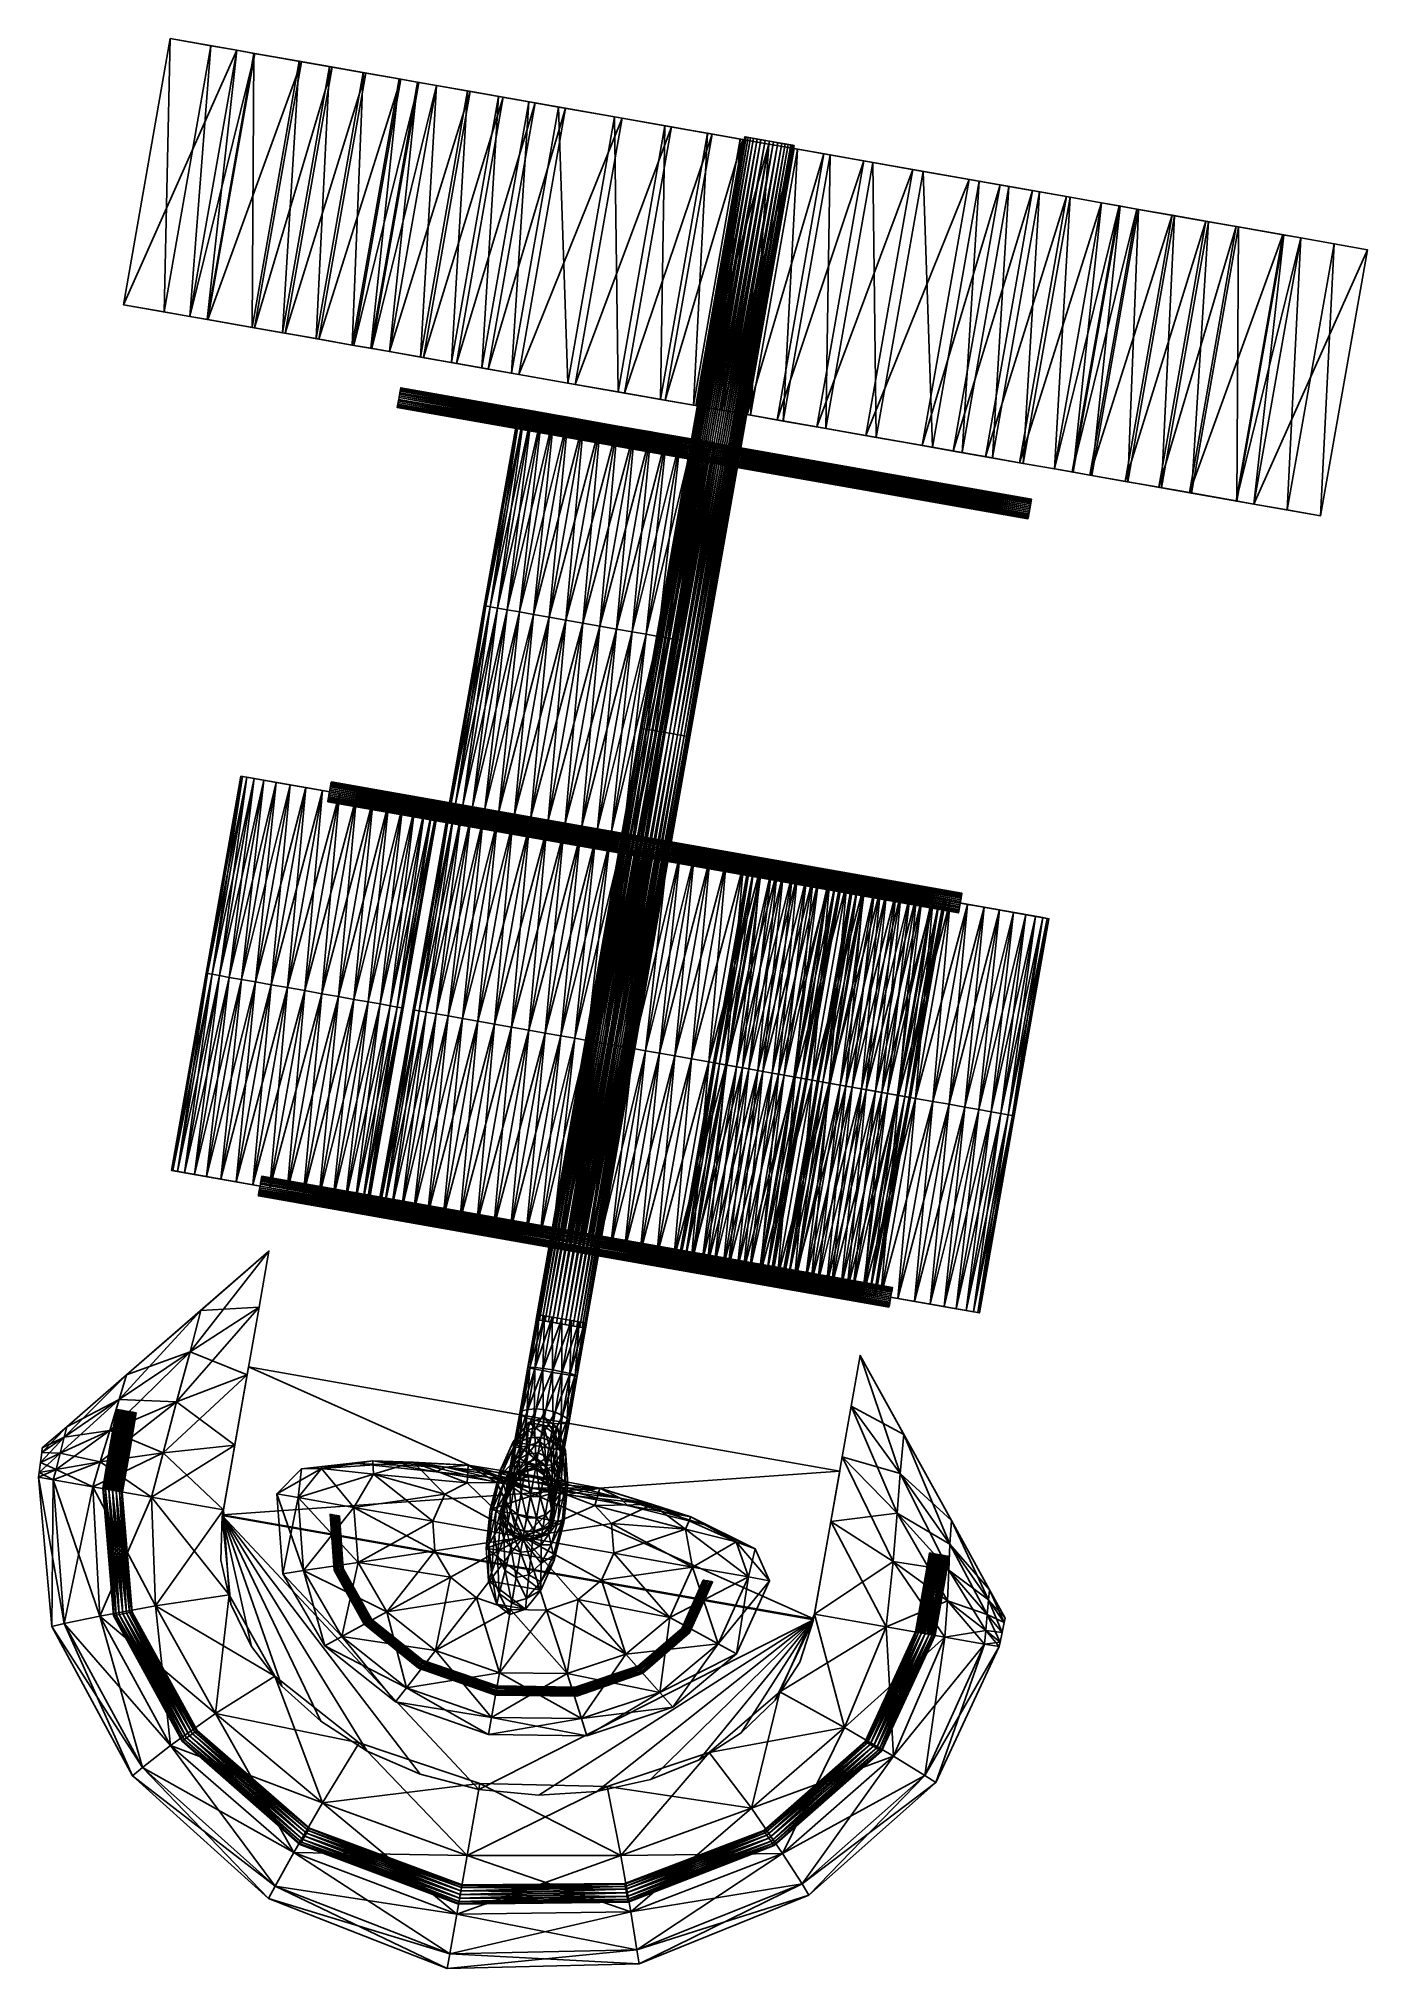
# Model space of a CAD drawing. Header units: metres. Extents: x -1.14 to 1.51, y -0.35 to 3.51.
import ezdxf

# ---------------------------------------------------------------- set-up
doc = ezdxf.new("R2010")
doc.units = ezdxf.units.M

msp = doc.modelspace()

# ---------------------------------------------------------------- linework, layer by layer
at = {"layer": 'Banana'}
for points in [[(-0.967, 0.8398, 0.0706), (-0.967, 0.8398, -0.0706), (-0.682, 1.0872, 0)], [(-0.682, 1.0872, 0.0477), (-0.8185, 0.9686, 0.0921), (-0.967, 0.8398, 0.0706)], [(-0.682, 1.0872, 0.0477), (-0.967, 0.8398, 0.0706), (-0.682, 1.0872, 0)], [(-0.682, 1.0872, 0), (-0.967, 0.8398, -0.0706), (-0.682, 1.0872, -0.0477)], [(-0.682, 1.0872, -0.0477), (-0.967, 0.8398, -0.0706), (-0.8185, 0.9686, -0.0921)], [(-0.682, 1.0872, 0.1), (-0.8396, 0.8856, 0.0921), (-0.8185, 0.9686, 0.0921)], [(-0.682, 1.0872, 0.1), (-0.7019, 0.9748, 0.1), (-0.8396, 0.8856, 0.0921)], [(-0.8185, 0.9686, -0.0921), (-0.7019, 0.9748, -0.1), (-0.682, 1.0872, -0.1)], [(-0.682, 1.0872, -0.1), (-0.682, 1.0872, -0.0477), (-0.8185, 0.9686, -0.0921)], [(-0.682, 1.0872, 0.1), (-0.8185, 0.9686, 0.0921), (-0.682, 1.0872, 0.0477)], [(-0.682, 1.0872, 0.0477), (-0.7019, 0.9748, 0.1), (-0.682, 1.0872, 0.1)], [(-0.682, 1.0872, 0.0477), (-0.7019, 0.9748, 0.0477), (-0.7019, 0.9748, 0.1)], [(-0.682, 1.0872, 0), (-0.7019, 0.9748, 0.0477), (-0.682, 1.0872, 0.0477)], [(-0.682, 1.0872, 0), (-0.7019, 0.9748, 0), (-0.7019, 0.9748, 0.0477)], [(-0.682, 1.0872, -0.0477), (-0.7019, 0.9748, 0), (-0.682, 1.0872, 0)], [(-0.682, 1.0872, -0.0477), (-0.7019, 0.9748, -0.0477), (-0.7019, 0.9748, 0)], [(-0.682, 1.0872, -0.1), (-0.7019, 0.9748, -0.0477), (-0.682, 1.0872, -0.0477)], [(-0.682, 1.0872, -0.1), (-0.7019, 0.9748, -0.1), (-0.7019, 0.9748, -0.0477)], [(-0.8185, 0.9686, 0.0921), (-0.9812, 0.7907, 0.0706), (-0.967, 0.8398, 0.0706)], [(-0.8185, 0.9686, 0.0921), (-0.8396, 0.8856, 0.0921), (-0.9812, 0.7907, 0.0706)], [(-0.967, 0.8398, -0.0706), (-0.8396, 0.8856, -0.0921), (-0.8185, 0.9686, -0.0921)], [(-0.7019, 0.9748, 0.1), (-0.8665, 0.7856, 0.0921), (-0.8396, 0.8856, 0.0921)], [(-0.7019, 0.9748, 0.1), (-0.7256, 0.8399, 0.1), (-0.8665, 0.7856, 0.0921)], [(-0.8185, 0.9686, -0.0921), (-0.8396, 0.8856, -0.0921), (-0.7019, 0.9748, -0.1)], [(-0.8396, 0.8856, -0.0921), (-0.7256, 0.8399, -0.1), (-0.7019, 0.9748, -0.1)], [(-0.7019, 0.9748, 0.0477), (-0.7256, 0.8399, 0.1), (-0.7019, 0.9748, 0.1)], [(-0.7019, 0.9748, 0.0477), (-0.7256, 0.8399, 0.0477), (-0.7256, 0.8399, 0.1)], [(-0.7019, 0.9748, 0), (-0.7256, 0.8399, 0.0477), (-0.7019, 0.9748, 0.0477)], [(-0.7019, 0.9748, 0), (-0.7256, 0.8399, 0), (-0.7256, 0.8399, 0.0477)], [(-0.7019, 0.9748, -0.0477), (-0.7256, 0.8399, 0), (-0.7019, 0.9748, 0)], [(-0.7019, 0.9748, -0.0477), (-0.7256, 0.8399, -0.0477), (-0.7256, 0.8399, 0)], [(-0.7019, 0.9748, -0.1), (-0.7256, 0.8399, -0.0477), (-0.7019, 0.9748, -0.0477)], [(-0.7019, 0.9748, -0.1), (-0.7256, 0.8399, -0.1), (-0.7256, 0.8399, -0.0477)], [(-0.8396, 0.8856, 0.0921), (-1, 0.7283, 0.0706), (-0.9812, 0.7907, 0.0706)], [(-0.8396, 0.8856, 0.0921), (-0.8665, 0.7856, 0.0921), (-1, 0.7283, 0.0706)], [(-0.967, 0.8398, -0.0706), (-0.9812, 0.7907, -0.0706), (-0.8396, 0.8856, -0.0921)], [(-0.9812, 0.7907, -0.0706), (-0.8665, 0.7856, -0.0921), (-0.8396, 0.8856, -0.0921)], [(-0.8396, 0.8856, -0.0921), (-0.8665, 0.7856, -0.0921), (-0.7256, 0.8399, -0.1)], [(0.5797, 0.6427, -0.0921), (0.4997, 0.8788, -0.1), (0.4818, 0.7772, -0.1)], [(0.4818, 0.7772, 0.1), (0.4997, 0.8788, 0.1), (0.5871, 0.7205, 0.0921)], [(0.4818, 0.7772, 0.0477), (0.4997, 0.8788, 0.1), (0.4818, 0.7772, 0.1)], [(0.4818, 0.7772, 0.0477), (0.4997, 0.8788, 0.0477), (0.4997, 0.8788, 0.1)], [(0.4818, 0.7772, 0), (0.4997, 0.8788, 0.0477), (0.4818, 0.7772, 0.0477)], [(0.4818, 0.7772, 0), (0.4997, 0.8788, 0), (0.4997, 0.8788, 0.0477)], [(0.4818, 0.7772, -0.0477), (0.4997, 0.8788, 0), (0.4818, 0.7772, 0)], [(0.4818, 0.7772, -0.0477), (0.4997, 0.8788, -0.0477), (0.4997, 0.8788, 0)], [(0.4818, 0.7772, -0.1), (0.4997, 0.8788, -0.0477), (0.4818, 0.7772, -0.0477)], [(0.4818, 0.7772, -0.1), (0.4997, 0.8788, -0.1), (0.4997, 0.8788, -0.0477)], [(0.5797, 0.6427, -0.0921), (0.5871, 0.7205, -0.0921), (0.4997, 0.8788, -0.1)], [(0.6821, 0.5484, 0.0706), (0.4997, 0.8788, 0), (0.6821, 0.5484, -0.0706)], [(0.4997, 0.8788, 0.0477), (0.6821, 0.5484, 0.0706), (0.5871, 0.7205, 0.0921)], [(0.4997, 0.8788, 0.0477), (0.4997, 0.8788, 0), (0.6821, 0.5484, 0.0706)], [(0.4997, 0.8788, 0), (0.4997, 0.8788, -0.0477), (0.6821, 0.5484, -0.0706)], [(0.4997, 0.8788, -0.1), (0.5871, 0.7205, -0.0921), (0.4997, 0.8788, -0.0477)], [(0.4997, 0.8788, -0.0477), (0.5871, 0.7205, -0.0921), (0.6821, 0.5484, -0.0706)], [(0.4997, 0.8788, 0.1), (0.4997, 0.8788, 0.0477), (0.5871, 0.7205, 0.0921)], [(-0.967, 0.8398, 0.0706), (-1.0917, 0.7153, 0.0388), (-1.0862, 0.7362, 0.0388)], [(-0.967, 0.8398, 0.0706), (-0.9812, 0.7907, 0.0706), (-1.0917, 0.7153, 0.0388)], [(-1.0862, 0.7362, -0.0388), (-0.9812, 0.7907, -0.0706), (-0.967, 0.8398, -0.0706)], [(-0.967, 0.8398, 0.0706), (-1.0862, 0.7362, 0.0388), (-0.967, 0.8398, -0.0706)], [(-0.967, 0.8398, -0.0706), (-1.0862, 0.7362, 0.0388), (-1.0862, 0.7362, -0.0388)], [(-0.7256, 0.8399, 0.1), (-0.8938, 0.6839, 0.0921), (-0.8665, 0.7856, 0.0921)], [(-0.7256, 0.8399, 0.1), (-0.7504, 0.6994, 0.1), (-0.8938, 0.6839, 0.0921)], [(-0.8665, 0.7856, -0.0921), (-0.7504, 0.6994, -0.1), (-0.7256, 0.8399, -0.1)], [(-0.7256, 0.8399, 0.0477), (-0.7504, 0.6994, 0.1), (-0.7256, 0.8399, 0.1)], [(-0.7256, 0.8399, 0.0477), (-0.7504, 0.6994, 0.0477), (-0.7504, 0.6994, 0.1)], [(-0.7256, 0.8399, 0), (-0.7504, 0.6994, 0.0477), (-0.7256, 0.8399, 0.0477)], [(-0.7256, 0.8399, 0), (-0.7504, 0.6994, 0), (-0.7504, 0.6994, 0.0477)], [(-0.7256, 0.8399, -0.0477), (-0.7504, 0.6994, 0), (-0.7256, 0.8399, 0)], [(-0.7256, 0.8399, -0.0477), (-0.7504, 0.6994, -0.0477), (-0.7504, 0.6994, 0)], [(-0.7256, 0.8399, -0.1), (-0.7504, 0.6994, -0.0477), (-0.7256, 0.8399, -0.0477)], [(-0.7256, 0.8399, -0.1), (-0.7504, 0.6994, -0.1), (-0.7504, 0.6994, -0.0477)], [(-0.9812, 0.7907, 0.0706), (-1.0997, 0.683, 0.0388), (-1.0917, 0.7153, 0.0388)], [(-0.9812, 0.7907, 0.0706), (-1, 0.7283, 0.0706), (-1.0997, 0.683, 0.0388)], [(-1.0862, 0.7362, -0.0388), (-1.0917, 0.7153, -0.0388), (-0.9812, 0.7907, -0.0706)], [(-1.0917, 0.7153, -0.0388), (-1, 0.7283, -0.0706), (-0.9812, 0.7907, -0.0706)], [(-0.8665, 0.7856, 0.0921), (-1.0191, 0.6658, 0.0706), (-1, 0.7283, 0.0706)], [(-0.8665, 0.7856, 0.0921), (-0.8938, 0.6839, 0.0921), (-1.0191, 0.6658, 0.0706)], [(-0.9812, 0.7907, -0.0706), (-1, 0.7283, -0.0706), (-0.8665, 0.7856, -0.0921)], [(-1, 0.7283, -0.0706), (-0.8938, 0.6839, -0.0921), (-0.8665, 0.7856, -0.0921)], [(-0.8665, 0.7856, -0.0921), (-0.8938, 0.6839, -0.0921), (-0.7504, 0.6994, -0.1)], [(0.5739, 0.5633, -0.0921), (0.4818, 0.7772, -0.1), (0.4639, 0.6757, -0.1)], [(0.4639, 0.6757, 0.1), (0.4818, 0.7772, 0.1), (0.5797, 0.6427, 0.0921)], [(0.4639, 0.6757, 0.0477), (0.4818, 0.7772, 0.1), (0.4639, 0.6757, 0.1)], [(0.4639, 0.6757, 0.0477), (0.4818, 0.7772, 0.0477), (0.4818, 0.7772, 0.1)], [(0.4639, 0.6757, 0), (0.4818, 0.7772, 0.0477), (0.4639, 0.6757, 0.0477)], [(0.4639, 0.6757, 0), (0.4818, 0.7772, 0), (0.4818, 0.7772, 0.0477)], [(0.4639, 0.6757, -0.0477), (0.4818, 0.7772, 0), (0.4639, 0.6757, 0)], [(0.4639, 0.6757, -0.0477), (0.4818, 0.7772, -0.0477), (0.4818, 0.7772, 0)], [(0.4639, 0.6757, -0.1), (0.4818, 0.7772, -0.0477), (0.4639, 0.6757, -0.0477)], [(0.4639, 0.6757, -0.1), (0.4818, 0.7772, -0.1), (0.4818, 0.7772, -0.0477)], [(0.5739, 0.5633, -0.0921), (0.5797, 0.6427, -0.0921), (0.4818, 0.7772, -0.1)], [(0.4818, 0.7772, 0.1), (0.5871, 0.7205, 0.0921), (0.5797, 0.6427, 0.0921)], [(-1.0862, 0.7362, 0.0388), (-1.1362, 0.6846, 0), (-1.1351, 0.6938, 0)], [(-1.0862, 0.7362, 0.0388), (-1.0917, 0.7153, 0.0388), (-1.1362, 0.6846, 0)], [(-1.1351, 0.6938, 0), (-1.0917, 0.7153, -0.0388), (-1.0862, 0.7362, -0.0388)], [(-1.1351, 0.6938, 0), (-1.0862, 0.7362, -0.0388), (-1.0862, 0.7362, 0.0388)], [(-1.0917, 0.7153, 0.0388), (-1.1388, 0.6645, 0), (-1.1362, 0.6846, 0)], [(-1.0917, 0.7153, 0.0388), (-1.0997, 0.683, 0.0388), (-1.1388, 0.6645, 0)], [(-1.1351, 0.6938, 0), (-1.1362, 0.6846, 0), (-1.0917, 0.7153, -0.0388)], [(-1.1362, 0.6846, 0), (-1.0997, 0.683, -0.0388), (-1.0917, 0.7153, -0.0388)], [(-1, 0.7283, 0.0706), (-1.1077, 0.6507, 0.0388), (-1.0997, 0.683, 0.0388)], [(-1, 0.7283, 0.0706), (-1.0191, 0.6658, 0.0706), (-1.1077, 0.6507, 0.0388)], [(-1.0917, 0.7153, -0.0388), (-1.0997, 0.683, -0.0388), (-1, 0.7283, -0.0706)], [(-1.0997, 0.683, -0.0388), (-1.0191, 0.6658, -0.0706), (-1, 0.7283, -0.0706)], [(-1, 0.7283, -0.0706), (-1.0191, 0.6658, -0.0706), (-0.8938, 0.6839, -0.0921)], [(-0.7504, 0.6994, 0.1), (-0.9166, 0.5954, 0.0921), (-0.8938, 0.6839, 0.0921)], [(-0.7504, 0.6994, 0.1), (-0.7732, 0.5701, 0.1), (-0.9166, 0.5954, 0.0921)], [(-0.8938, 0.6839, -0.0921), (-0.7732, 0.5701, -0.1), (-0.7504, 0.6994, -0.1)], [(-0.7504, 0.6994, 0.0477), (-0.7732, 0.5701, 0.1), (-0.7504, 0.6994, 0.1)], [(-0.7504, 0.6994, 0.0477), (-0.7732, 0.5701, 0.0477), (-0.7732, 0.5701, 0.1)], [(-0.7504, 0.6994, 0), (-0.7732, 0.5701, 0.0477), (-0.7504, 0.6994, 0.0477)], [(-0.7504, 0.6994, 0), (-0.7732, 0.5701, 0), (-0.7732, 0.5701, 0.0477)], [(-0.7504, 0.6994, -0.0477), (-0.7732, 0.5701, 0), (-0.7504, 0.6994, 0)], [(-0.7504, 0.6994, -0.0477), (-0.7732, 0.5701, -0.0477), (-0.7732, 0.5701, 0)], [(-0.7504, 0.6994, -0.1), (-0.7732, 0.5701, -0.0477), (-0.7504, 0.6994, -0.0477)], [(-0.7504, 0.6994, -0.1), (-0.7732, 0.5701, -0.1), (-0.7732, 0.5701, -0.0477)], [(0.6793, 0.5014, -0.0706), (0.5871, 0.7205, -0.0921), (0.5797, 0.6427, -0.0921)], [(0.5797, 0.6427, 0.0921), (0.5871, 0.7205, 0.0921), (0.6821, 0.5484, 0.0706)], [(0.6793, 0.5014, -0.0706), (0.6821, 0.5484, -0.0706), (0.5871, 0.7205, -0.0921)], [(-1.0997, 0.683, 0.0388), (-1.1414, 0.6444, 0), (-1.1388, 0.6645, 0)], [(-1.0997, 0.683, 0.0388), (-1.1077, 0.6507, 0.0388), (-1.1414, 0.6444, 0)], [(-1.1388, 0.6645, 0), (-1.1414, 0.6444, 0), (-1.1077, 0.6507, -0.0388)], [(-1.1362, 0.6846, 0), (-1.1388, 0.6645, 0), (-1.0997, 0.683, -0.0388)], [(-1.1388, 0.6645, 0), (-1.1077, 0.6507, -0.0388), (-1.0997, 0.683, -0.0388)], [(-1.0191, 0.6658, 0.0706), (-1.1134, 0.6301, 0.0388), (-1.1077, 0.6507, 0.0388)], [(-1.0191, 0.6658, 0.0706), (-1.034, 0.6161, 0.0706), (-1.1134, 0.6301, 0.0388)], [(-1.0997, 0.683, -0.0388), (-1.1077, 0.6507, -0.0388), (-1.0191, 0.6658, -0.0706)], [(-1.1077, 0.6507, -0.0388), (-1.034, 0.6161, -0.0706), (-1.0191, 0.6658, -0.0706)], [(-0.8938, 0.6839, 0.0921), (-1.034, 0.6161, 0.0706), (-1.0191, 0.6658, 0.0706)], [(-0.8938, 0.6839, 0.0921), (-0.9166, 0.5954, 0.0921), (-1.034, 0.6161, 0.0706)], [(-1.0191, 0.6658, -0.0706), (-1.034, 0.6161, -0.0706), (-0.9166, 0.5954, -0.0921)], [(-1.0191, 0.6658, -0.0706), (-0.9166, 0.5954, -0.0921), (-0.8938, 0.6839, -0.0921)], [(-0.8938, 0.6839, -0.0921), (-0.9166, 0.5954, -0.0921), (-0.7732, 0.5701, -0.1)], [(0.5659, 0.4665, -0.0921), (0.4639, 0.6757, -0.1), (0.4411, 0.5464, -0.1)], [(0.4411, 0.5464, 0.1), (0.4639, 0.6757, 0.1), (0.5739, 0.5633, 0.0921)], [(0.4411, 0.5464, 0.0477), (0.4639, 0.6757, 0.1), (0.4411, 0.5464, 0.1)], [(0.4411, 0.5464, 0.0477), (0.4639, 0.6757, 0.0477), (0.4639, 0.6757, 0.1)], [(0.4411, 0.5464, 0), (0.4639, 0.6757, 0.0477), (0.4411, 0.5464, 0.0477)], [(0.4411, 0.5464, 0), (0.4639, 0.6757, 0), (0.4639, 0.6757, 0.0477)], [(0.4411, 0.5464, -0.0477), (0.4639, 0.6757, 0), (0.4411, 0.5464, 0)], [(0.4411, 0.5464, -0.0477), (0.4639, 0.6757, -0.0477), (0.4639, 0.6757, 0)], [(0.4411, 0.5464, -0.1), (0.4639, 0.6757, -0.0477), (0.4411, 0.5464, -0.0477)], [(0.4411, 0.5464, -0.1), (0.4639, 0.6757, -0.1), (0.4639, 0.6757, -0.0477)], [(0.5659, 0.4665, -0.0921), (0.5739, 0.5633, -0.0921), (0.4639, 0.6757, -0.1)], [(0.4639, 0.6757, 0.1), (0.5797, 0.6427, 0.0921), (0.5739, 0.5633, 0.0921)], [(-1.1077, 0.6507, 0.0388), (-1.1425, 0.6353, 0), (-1.1414, 0.6444, 0)], [(-1.1077, 0.6507, 0.0388), (-1.1134, 0.6301, 0.0388), (-1.1425, 0.6353, 0)], [(-1.1414, 0.6444, 0), (-1.1425, 0.6353, 0), (-1.1134, 0.6301, -0.0388)], [(-1.1425, 0.6353, 0), (-1.0914, 0.3427, -0.0388), (-1.1134, 0.6301, -0.0388)], [(-1.1425, 0.6353, 0), (-1.1162, 0.3368, 0), (-1.0914, 0.3427, -0.0388)], [(-1.1134, 0.6301, 0.0388), (-1.1162, 0.3368, 0), (-1.1425, 0.6353, 0)], [(-1.1414, 0.6444, 0), (-1.1134, 0.6301, -0.0388), (-1.1077, 0.6507, -0.0388)], [(-1.1134, 0.6301, 0.0388), (-1.0914, 0.3427, 0.0388), (-1.1162, 0.3368, 0)], [(-1.1077, 0.6507, -0.0388), (-1.1134, 0.6301, -0.0388), (-1.034, 0.6161, -0.0706)], [(-1.1134, 0.6301, -0.0388), (-1.0204, 0.3577, -0.0706), (-1.034, 0.6161, -0.0706)], [(-1.1134, 0.6301, -0.0388), (-1.0914, 0.3427, -0.0388), (-1.0204, 0.3577, -0.0706)], [(-1.034, 0.6161, 0.0706), (-1.0914, 0.3427, 0.0388), (-1.1134, 0.6301, 0.0388)], [(0.6772, 0.4492, -0.0706), (0.5797, 0.6427, -0.0921), (0.5739, 0.5633, -0.0921)], [(0.5739, 0.5633, 0.0921), (0.5797, 0.6427, 0.0921), (0.6793, 0.5014, 0.0706)], [(0.6772, 0.4492, -0.0706), (0.6793, 0.5014, -0.0706), (0.5797, 0.6427, -0.0921)], [(0.5797, 0.6427, 0.0921), (0.6821, 0.5484, 0.0706), (0.6793, 0.5014, 0.0706)], [(-1.034, 0.6161, 0.0706), (-1.0204, 0.3577, 0.0706), (-1.0914, 0.3427, 0.0388)], [(-1.034, 0.6161, -0.0706), (-0.9087, 0.3782, -0.0921), (-0.9166, 0.5954, -0.0921)], [(-1.034, 0.6161, -0.0706), (-1.0204, 0.3577, -0.0706), (-0.9087, 0.3782, -0.0921)], [(-0.9166, 0.5954, 0.0921), (-1.0204, 0.3577, 0.0706), (-1.034, 0.6161, 0.0706)], [(-0.9166, 0.5954, 0.0921), (-0.9087, 0.3782, 0.0921), (-1.0204, 0.3577, 0.0706)], [(-0.9166, 0.5954, -0.0921), (-0.7615, 0.4003, -0.1), (-0.7732, 0.5701, -0.1)], [(-0.9166, 0.5954, -0.0921), (-0.9087, 0.3782, -0.0921), (-0.7615, 0.4003, -0.1)], [(-0.7732, 0.5701, 0.1), (-0.9087, 0.3782, 0.0921), (-0.9166, 0.5954, 0.0921)], [(-0.7732, 0.5701, 0.1), (-0.7615, 0.4003, 0.1), (-0.9087, 0.3782, 0.0921)], [(-0.7732, 0.5701, 0.0477), (-0.7615, 0.4003, 0.1), (-0.7732, 0.5701, 0.1)], [(-0.7732, 0.5701, 0.0477), (-0.7615, 0.4003, 0.0477), (-0.7615, 0.4003, 0.1)], [(-0.7732, 0.5701, 0), (-0.7615, 0.4003, 0.0477), (-0.7732, 0.5701, 0.0477)], [(-0.7732, 0.5701, 0), (-0.7615, 0.4003, 0), (-0.7615, 0.4003, 0.0477)], [(-0.7732, 0.5701, -0.0477), (-0.7615, 0.4003, 0), (-0.7732, 0.5701, 0)], [(-0.7732, 0.5701, -0.0477), (-0.7615, 0.4003, -0.0477), (-0.7615, 0.4003, 0)], [(-0.7732, 0.5701, -0.1), (-0.7615, 0.4003, -0.0477), (-0.7732, 0.5701, -0.0477)], [(-0.7732, 0.5701, -0.1), (-0.7615, 0.4003, -0.1), (-0.7615, 0.4003, -0.0477)], [(0.5519, 0.3365, -0.0921), (0.4411, 0.5464, -0.1), (0.4086, 0.3618, -0.1)], [(0.4086, 0.3618, 0.1), (0.4411, 0.5464, 0.1), (0.5659, 0.4665, 0.0921)], [(0.4086, 0.3618, 0.0477), (0.4411, 0.5464, 0.1), (0.4086, 0.3618, 0.1)], [(0.4086, 0.3618, 0.0477), (0.4411, 0.5464, 0.0477), (0.4411, 0.5464, 0.1)], [(0.4086, 0.3618, 0), (0.4411, 0.5464, 0.0477), (0.4086, 0.3618, 0.0477)], [(0.4086, 0.3618, 0), (0.4411, 0.5464, 0), (0.4411, 0.5464, 0.0477)], [(0.4086, 0.3618, -0.0477), (0.4411, 0.5464, 0), (0.4086, 0.3618, 0)], [(0.4086, 0.3618, -0.0477), (0.4411, 0.5464, -0.0477), (0.4411, 0.5464, 0)], [(0.4086, 0.3618, -0.1), (0.4411, 0.5464, -0.0477), (0.4086, 0.3618, -0.0477)], [(0.4086, 0.3618, -0.1), (0.4411, 0.5464, -0.1), (0.4411, 0.5464, -0.0477)], [(0.4411, 0.5464, 0.1), (0.5739, 0.5633, 0.0921), (0.5659, 0.4665, 0.0921)], [(0.5519, 0.3365, -0.0921), (0.5659, 0.4665, -0.0921), (0.4411, 0.5464, -0.1)], [(0.6743, 0.3884, -0.0706), (0.5739, 0.5633, -0.0921), (0.5659, 0.4665, -0.0921)], [(0.5659, 0.4665, 0.0921), (0.5739, 0.5633, 0.0921), (0.6772, 0.4492, 0.0706)], [(0.6743, 0.3884, -0.0706), (0.6772, 0.4492, -0.0706), (0.5739, 0.5633, -0.0921)], [(0.5739, 0.5633, 0.0921), (0.6793, 0.5014, 0.0706), (0.6772, 0.4492, 0.0706)], [(0.7567, 0.3899, -0.0388), (0.6821, 0.5484, -0.0706), (0.6793, 0.5014, -0.0706)], [(0.6793, 0.5014, 0.0706), (0.6821, 0.5484, 0.0706), (0.7584, 0.4102, 0.0388)], [(0.7567, 0.3899, -0.0388), (0.7584, 0.4102, -0.0388), (0.6821, 0.5484, -0.0706)], [(0.6821, 0.5484, 0.0706), (0.6821, 0.5484, -0.0706), (0.7584, 0.4102, 0.0388)], [(0.6821, 0.5484, -0.0706), (0.7584, 0.4102, -0.0388), (0.7584, 0.4102, 0.0388)], [(0.7538, 0.3607, -0.0388), (0.6793, 0.5014, -0.0706), (0.6772, 0.4492, -0.0706)], [(0.6772, 0.4492, 0.0706), (0.6793, 0.5014, 0.0706), (0.7567, 0.3899, 0.0388)], [(0.7538, 0.3607, -0.0388), (0.7567, 0.3899, -0.0388), (0.6793, 0.5014, -0.0706)], [(0.6793, 0.5014, 0.0706), (0.7584, 0.4102, 0.0388), (0.7567, 0.3899, 0.0388)], [(0.4086, 0.3618, 0.1), (0.5659, 0.4665, 0.0921), (0.5519, 0.3365, 0.0921)], [(0.6694, 0.3158, -0.0706), (0.5659, 0.4665, -0.0921), (0.5519, 0.3365, -0.0921)], [(0.5519, 0.3365, 0.0921), (0.5659, 0.4665, 0.0921), (0.6743, 0.3884, 0.0706)], [(0.6694, 0.3158, -0.0706), (0.6743, 0.3884, -0.0706), (0.5659, 0.4665, -0.0921)], [(0.5659, 0.4665, 0.0921), (0.6772, 0.4492, 0.0706), (0.6743, 0.3884, 0.0706)], [(0.7508, 0.3291, -0.0388), (0.6772, 0.4492, -0.0706), (0.6743, 0.3884, -0.0706)], [(0.6743, 0.3884, 0.0706), (0.6772, 0.4492, 0.0706), (0.7538, 0.3607, 0.0388)], [(0.7508, 0.3291, -0.0388), (0.7538, 0.3607, -0.0388), (0.6772, 0.4492, -0.0706)], [(0.6772, 0.4492, 0.0706), (0.7567, 0.3899, 0.0388), (0.7538, 0.3607, 0.0388)], [(-0.9087, 0.3782, -0.0921), (-0.67, 0.2378, -0.1), (-0.7615, 0.4003, -0.1)], [(-0.7615, 0.4003, 0.1), (-0.789, 0.1627, 0.0921), (-0.9087, 0.3782, 0.0921)], [(-0.7615, 0.4003, 0.1), (-0.67, 0.2378, 0.1), (-0.789, 0.1627, 0.0921)], [(-0.7615, 0.4003, 0.0477), (-0.67, 0.2378, 0.1), (-0.7615, 0.4003, 0.1)], [(-0.7615, 0.4003, 0.0477), (-0.67, 0.2378, 0.0477), (-0.67, 0.2378, 0.1)], [(-0.7615, 0.4003, 0), (-0.67, 0.2378, 0.0477), (-0.7615, 0.4003, 0.0477)], [(-0.7615, 0.4003, 0), (-0.67, 0.2378, 0), (-0.67, 0.2378, 0.0477)], [(-0.7615, 0.4003, -0.0477), (-0.67, 0.2378, 0), (-0.7615, 0.4003, 0)], [(-0.7615, 0.4003, -0.0477), (-0.67, 0.2378, -0.0477), (-0.67, 0.2378, 0)], [(-0.7615, 0.4003, -0.1), (-0.67, 0.2378, -0.0477), (-0.7615, 0.4003, -0.0477)], [(-0.7615, 0.4003, -0.1), (-0.67, 0.2378, -0.1), (-0.67, 0.2378, -0.0477)], [(0.5519, 0.3365, 0.0921), (0.6743, 0.3884, 0.0706), (0.6694, 0.3158, 0.0706)], [(0.7487, 0.3018, -0.0388), (0.6743, 0.3884, -0.0706), (0.6694, 0.3158, -0.0706)], [(0.6694, 0.3158, 0.0706), (0.6743, 0.3884, 0.0706), (0.7508, 0.3291, 0.0388)], [(0.7487, 0.3018, -0.0388), (0.7508, 0.3291, -0.0388), (0.6743, 0.3884, -0.0706)], [(0.6743, 0.3884, 0.0706), (0.7538, 0.3607, 0.0388), (0.7508, 0.3291, 0.0388)], [(0.7838, 0.3251, 0), (0.7567, 0.3899, -0.0388), (0.7538, 0.3607, -0.0388)], [(0.7538, 0.3607, 0.0388), (0.7567, 0.3899, 0.0388), (0.7878, 0.3446, 0)], [(0.7878, 0.3446, 0), (0.7584, 0.4102, -0.0388), (0.7567, 0.3899, -0.0388)], [(0.7567, 0.3899, 0.0388), (0.7584, 0.4102, 0.0388), (0.7897, 0.3535, 0)], [(0.7838, 0.3251, 0), (0.7878, 0.3446, 0), (0.7567, 0.3899, -0.0388)], [(0.7567, 0.3899, 0.0388), (0.7897, 0.3535, 0), (0.7878, 0.3446, 0)], [(0.7878, 0.3446, 0), (0.7897, 0.3535, 0), (0.7584, 0.4102, -0.0388)], [(0.7897, 0.3535, 0), (0.7584, 0.4102, 0.0388), (0.7584, 0.4102, -0.0388)], [(-1.0914, 0.3427, -0.0388), (-0.8785, 0.099, -0.0706), (-1.0204, 0.3577, -0.0706)], [(-1.0204, 0.3577, 0.0706), (-0.935, 0.0549, 0.0388), (-1.0914, 0.3427, 0.0388)], [(-1.0204, 0.3577, -0.0706), (-0.789, 0.1627, -0.0921), (-0.9087, 0.3782, -0.0921)], [(-0.9087, 0.3782, 0.0921), (-0.8785, 0.099, 0.0706), (-1.0204, 0.3577, 0.0706)], [(-1.0204, 0.3577, -0.0706), (-0.8785, 0.099, -0.0706), (-0.789, 0.1627, -0.0921)], [(-1.0204, 0.3577, 0.0706), (-0.8785, 0.099, 0.0706), (-0.935, 0.0549, 0.0388)], [(-0.9087, 0.3782, -0.0921), (-0.789, 0.1627, -0.0921), (-0.67, 0.2378, -0.1)], [(-0.9087, 0.3782, 0.0921), (-0.789, 0.1627, 0.0921), (-0.8785, 0.099, 0.0706)], [(0.4684, 0.1351, -0.0921), (0.4086, 0.3618, -0.1), (0.3395, 0.2062, -0.1)], [(0.3395, 0.2062, 0.1), (0.4086, 0.3618, 0.1), (0.5519, 0.3365, 0.0921)], [(0.3395, 0.2062, 0.0477), (0.4086, 0.3618, 0.1), (0.3395, 0.2062, 0.1)], [(0.3395, 0.2062, 0.0477), (0.4086, 0.3618, 0.0477), (0.4086, 0.3618, 0.1)], [(0.3395, 0.2062, 0), (0.4086, 0.3618, 0.0477), (0.3395, 0.2062, 0.0477)], [(0.3395, 0.2062, 0), (0.4086, 0.3618, 0), (0.4086, 0.3618, 0.0477)], [(0.3395, 0.2062, -0.0477), (0.4086, 0.3618, 0), (0.3395, 0.2062, 0)], [(0.3395, 0.2062, -0.0477), (0.4086, 0.3618, -0.0477), (0.4086, 0.3618, 0)], [(0.3395, 0.2062, -0.1), (0.4086, 0.3618, -0.0477), (0.3395, 0.2062, -0.0477)], [(0.3395, 0.2062, -0.1), (0.4086, 0.3618, -0.1), (0.4086, 0.3618, -0.0477)], [(0.4684, 0.1351, -0.0921), (0.5519, 0.3365, -0.0921), (0.4086, 0.3618, -0.1)], [(0.7797, 0.3055, 0), (0.7538, 0.3607, -0.0388), (0.7508, 0.3291, -0.0388)], [(0.7508, 0.3291, 0.0388), (0.7538, 0.3607, 0.0388), (0.7838, 0.3251, 0)], [(0.7797, 0.3055, 0), (0.7838, 0.3251, 0), (0.7538, 0.3607, -0.0388)], [(0.7538, 0.3607, 0.0388), (0.7878, 0.3446, 0), (0.7838, 0.3251, 0)], [(-1.1162, 0.3368, 0), (-0.935, 0.0549, -0.0388), (-1.0914, 0.3427, -0.0388)], [(-1.0914, 0.3427, 0.0388), (-0.9547, 0.0384, 0), (-1.1162, 0.3368, 0)], [(-1.1162, 0.3368, 0), (-0.9547, 0.0384, 0), (-0.935, 0.0549, -0.0388)], [(-1.0914, 0.3427, -0.0388), (-0.935, 0.0549, -0.0388), (-0.8785, 0.099, -0.0706)], [(-1.0914, 0.3427, 0.0388), (-0.935, 0.0549, 0.0388), (-0.9547, 0.0384, 0)], [(0.3395, 0.2062, 0.1), (0.5519, 0.3365, 0.0921), (0.4684, 0.1351, 0.0921)], [(0.5666, 0.0776, -0.0706), (0.5519, 0.3365, -0.0921), (0.4684, 0.1351, -0.0921)], [(0.4684, 0.1351, 0.0921), (0.5519, 0.3365, 0.0921), (0.6694, 0.3158, 0.0706)], [(0.4684, 0.1351, 0.0921), (0.6694, 0.3158, 0.0706), (0.5666, 0.0776, 0.0706)], [(0.5666, 0.0776, -0.0706), (0.6694, 0.3158, -0.0706), (0.5519, 0.3365, -0.0921)], [(0.6291, 0.0392, -0.0388), (0.6694, 0.3158, -0.0706), (0.5666, 0.0776, -0.0706)], [(0.5666, 0.0776, 0.0706), (0.6694, 0.3158, 0.0706), (0.7487, 0.3018, 0.0388)], [(0.6291, 0.0392, -0.0388), (0.7487, 0.3018, -0.0388), (0.6694, 0.3158, -0.0706)], [(0.6694, 0.3158, 0.0706), (0.7508, 0.3291, 0.0388), (0.7487, 0.3018, 0.0388)], [(0.7779, 0.2966, 0), (0.7508, 0.3291, -0.0388), (0.7487, 0.3018, -0.0388)], [(0.7487, 0.3018, 0.0388), (0.7508, 0.3291, 0.0388), (0.7797, 0.3055, 0)], [(0.7779, 0.2966, 0), (0.7797, 0.3055, 0), (0.7508, 0.3291, -0.0388)], [(0.7508, 0.3291, 0.0388), (0.7838, 0.3251, 0), (0.7797, 0.3055, 0)], [(0.5666, 0.0776, 0.0706), (0.7487, 0.3018, 0.0388), (0.6291, 0.0392, 0.0388)], [(0.651, 0.0252, 0), (0.7487, 0.3018, -0.0388), (0.6291, 0.0392, -0.0388)], [(0.6291, 0.0392, 0.0388), (0.7487, 0.3018, 0.0388), (0.7779, 0.2966, 0)], [(0.6291, 0.0392, 0.0388), (0.7779, 0.2966, 0), (0.651, 0.0252, 0)], [(0.651, 0.0252, 0), (0.7779, 0.2966, 0), (0.7487, 0.3018, -0.0388)], [(0.7487, 0.3018, 0.0388), (0.7797, 0.3055, 0), (0.7779, 0.2966, 0)], [(-0.789, 0.1627, -0.0921), (-0.5019, 0.1046, -0.1), (-0.67, 0.2378, -0.1)], [(-0.67, 0.2378, 0.1), (-0.5753, -0.0155, 0.0921), (-0.789, 0.1627, 0.0921)], [(-0.67, 0.2378, 0.1), (-0.5019, 0.1046, 0.1), (-0.5753, -0.0155, 0.0921)], [(-0.67, 0.2378, 0.0477), (-0.5019, 0.1046, 0.1), (-0.67, 0.2378, 0.1)], [(-0.67, 0.2378, 0.0477), (-0.5019, 0.1046, 0.0477), (-0.5019, 0.1046, 0.1)], [(-0.67, 0.2378, 0), (-0.5019, 0.1046, 0.0477), (-0.67, 0.2378, 0.0477)], [(-0.67, 0.2378, 0), (-0.5019, 0.1046, 0), (-0.5019, 0.1046, 0.0477)], [(-0.67, 0.2378, -0.0477), (-0.5019, 0.1046, 0), (-0.67, 0.2378, 0)], [(-0.67, 0.2378, -0.0477), (-0.5019, 0.1046, -0.0477), (-0.5019, 0.1046, 0)], [(-0.67, 0.2378, -0.1), (-0.5019, 0.1046, -0.0477), (-0.67, 0.2378, -0.0477)], [(-0.67, 0.2378, -0.1), (-0.5019, 0.1046, -0.1), (-0.5019, 0.1046, -0.0477)], [(0.2823, -0.0265, -0.0921), (0.3395, 0.2062, -0.1), (0.1979, 0.0848, -0.1)], [(0.1979, 0.0848, 0.1), (0.3395, 0.2062, 0.1), (0.4684, 0.1351, 0.0921)], [(0.1979, 0.0848, 0.0477), (0.3395, 0.2062, 0.1), (0.1979, 0.0848, 0.1)], [(0.1979, 0.0848, 0.0477), (0.3395, 0.2062, 0.0477), (0.3395, 0.2062, 0.1)], [(0.1979, 0.0848, 0), (0.3395, 0.2062, 0.0477), (0.1979, 0.0848, 0.0477)], [(0.1979, 0.0848, 0), (0.3395, 0.2062, 0), (0.3395, 0.2062, 0.0477)], [(0.1979, 0.0848, -0.0477), (0.3395, 0.2062, 0), (0.1979, 0.0848, 0)], [(0.1979, 0.0848, -0.0477), (0.3395, 0.2062, -0.0477), (0.3395, 0.2062, 0)], [(0.1979, 0.0848, -0.1), (0.3395, 0.2062, -0.0477), (0.1979, 0.0848, -0.0477)], [(0.1979, 0.0848, -0.1), (0.3395, 0.2062, -0.1), (0.3395, 0.2062, -0.0477)], [(0.2823, -0.0265, -0.0921), (0.4684, 0.1351, -0.0921), (0.3395, 0.2062, -0.1)], [(-0.8785, 0.099, -0.0706), (-0.5753, -0.0155, -0.0921), (-0.789, 0.1627, -0.0921)], [(-0.789, 0.1627, 0.0921), (-0.6325, -0.1147, 0.0706), (-0.8785, 0.099, 0.0706)], [(-0.789, 0.1627, -0.0921), (-0.5753, -0.0155, -0.0921), (-0.5019, 0.1046, -0.1)], [(-0.789, 0.1627, 0.0921), (-0.5753, -0.0155, 0.0921), (-0.6325, -0.1147, 0.0706)], [(0.1979, 0.0848, 0.1), (0.4684, 0.1351, 0.0921), (0.2823, -0.0265, 0.0921)], [(0.3449, -0.1169, -0.0706), (0.4684, 0.1351, -0.0921), (0.2823, -0.0265, -0.0921)], [(0.2823, -0.0265, 0.0921), (0.4684, 0.1351, 0.0921), (0.5666, 0.0776, 0.0706)], [(0.3449, -0.1169, -0.0706), (0.5666, 0.0776, -0.0706), (0.4684, 0.1351, -0.0921)], [(-0.935, 0.0549, -0.0388), (-0.6325, -0.1147, -0.0706), (-0.8785, 0.099, -0.0706)], [(-0.8785, 0.099, 0.0706), (-0.6696, -0.1821, 0.0388), (-0.935, 0.0549, 0.0388)], [(-0.8785, 0.099, -0.0706), (-0.6325, -0.1147, -0.0706), (-0.5753, -0.0155, -0.0921)], [(-0.8785, 0.099, 0.0706), (-0.6325, -0.1147, 0.0706), (-0.6696, -0.1821, 0.0388)], [(-0.5753, -0.0155, -0.0921), (-0.2605, 0.0228, -0.1), (-0.5019, 0.1046, -0.1)], [(-0.5019, 0.1046, 0.1), (-0.2858, -0.1206, 0.0921), (-0.5753, -0.0155, 0.0921)], [(-0.5019, 0.1046, 0.1), (-0.2605, 0.0228, 0.1), (-0.2858, -0.1206, 0.0921)], [(-0.5019, 0.1046, 0.0477), (-0.2605, 0.0228, 0.1), (-0.5019, 0.1046, 0.1)], [(-0.5019, 0.1046, 0.0477), (-0.2605, 0.0228, 0.0477), (-0.2605, 0.0228, 0.1)], [(-0.5019, 0.1046, 0), (-0.2605, 0.0228, 0.0477), (-0.5019, 0.1046, 0.0477)], [(-0.5019, 0.1046, 0), (-0.2605, 0.0228), (-0.2605, 0.0228, 0.0477)], [(-0.5019, 0.1046, -0.0477), (-0.2605, 0.0228), (-0.5019, 0.1046, 0)], [(-0.5019, 0.1046, -0.0477), (-0.2605, 0.0228, -0.0477), (-0.2605, 0.0228)], [(-0.5019, 0.1046, -0.1), (-0.2605, 0.0228, -0.0477), (-0.5019, 0.1046, -0.0477)], [(-0.5019, 0.1046, -0.1), (-0.2605, 0.0228, -0.1), (-0.2605, 0.0228, -0.0477)], [(0.0217, -0.1209, -0.0921), (0.1979, 0.0848, -0.1), (-0.0056, 0.0171, -0.1)], [(-0.0056, 0.0171, 0.1), (0.1979, 0.0848, 0.1), (0.2823, -0.0265, 0.0921)], [(-0.0056, 0.0171, 0.0477), (0.1979, 0.0848, 0.1), (-0.0056, 0.0171, 0.1)], [(-0.0056, 0.0171, 0.0477), (0.1979, 0.0848, 0.0477), (0.1979, 0.0848, 0.1)], [(-0.0056, 0.0171, 0), (0.1979, 0.0848, 0.0477), (-0.0056, 0.0171, 0.0477)], [(-0.0056, 0.0171, 0), (0.1979, 0.0848, 0), (0.1979, 0.0848, 0.0477)], [(-0.0056, 0.0171, -0.0477), (0.1979, 0.0848, 0), (-0.0056, 0.0171, 0)], [(-0.0056, 0.0171, -0.0477), (0.1979, 0.0848, -0.0477), (0.1979, 0.0848, 0)], [(-0.0056, 0.0171, -0.1), (0.1979, 0.0848, -0.0477), (-0.0056, 0.0171, -0.0477)], [(-0.0056, 0.0171, -0.1), (0.1979, 0.0848, -0.1), (0.1979, 0.0848, -0.0477)], [(0.0217, -0.1209, -0.0921), (0.2823, -0.0265, -0.0921), (0.1979, 0.0848, -0.1)], [(0.2823, -0.0265, 0.0921), (0.5666, 0.0776, 0.0706), (0.3449, -0.1169, 0.0706)], [(0.3838, -0.1777, -0.0388), (0.5666, 0.0776, -0.0706), (0.3449, -0.1169, -0.0706)], [(0.3449, -0.1169, 0.0706), (0.5666, 0.0776, 0.0706), (0.6291, 0.0392, 0.0388)], [(0.3838, -0.1777, -0.0388), (0.6291, 0.0392, -0.0388), (0.5666, 0.0776, -0.0706)], [(-0.9547, 0.0384, 0), (-0.6696, -0.1821, -0.0388), (-0.935, 0.0549, -0.0388)], [(-0.935, 0.0549, 0.0388), (-0.6829, -0.2069, 0), (-0.9547, 0.0384, 0)], [(-0.935, 0.0549, -0.0388), (-0.6696, -0.1821, -0.0388), (-0.6325, -0.1147, -0.0706)], [(-0.935, 0.0549, 0.0388), (-0.6696, -0.1821, 0.0388), (-0.6829, -0.2069, 0)], [(0.3449, -0.1169, 0.0706), (0.6291, 0.0392, 0.0388), (0.3838, -0.1777, 0.0388)], [(0.3972, -0.1999, 0), (0.6291, 0.0392, -0.0388), (0.3838, -0.1777, -0.0388)], [(0.3838, -0.1777, 0.0388), (0.6291, 0.0392, 0.0388), (0.651, 0.0252, 0)], [(0.3972, -0.1999, 0), (0.651, 0.0252, 0), (0.6291, 0.0392, -0.0388)], [(-0.9547, 0.0384, 0), (-0.6829, -0.2069, 0), (-0.6696, -0.1821, -0.0388)], [(-0.5753, -0.0155, -0.0921), (-0.2858, -0.1206, -0.0921), (-0.2605, 0.0228, -0.1)], [(-0.2858, -0.1206, -0.0921), (-0.0056, 0.0171, -0.1), (-0.2605, 0.0228, -0.1)], [(-0.2605, 0.0228, 0.1), (0.0217, -0.1209, 0.0921), (-0.2858, -0.1206, 0.0921)], [(-0.2858, -0.1206, -0.0921), (0.0217, -0.1209, -0.0921), (-0.0056, 0.0171, -0.1)], [(-0.2605, 0.0228, 0.1), (-0.0056, 0.0171, 0.1), (0.0217, -0.1209, 0.0921)], [(-0.2605, 0.0228, 0.0477), (-0.0056, 0.0171, 0.1), (-0.2605, 0.0228, 0.1)], [(-0.2605, 0.0228, 0.0477), (-0.0056, 0.0171, 0.0477), (-0.0056, 0.0171, 0.1)], [(-0.2605, 0.0228), (-0.0056, 0.0171, 0.0477), (-0.2605, 0.0228, 0.0477)], [(-0.2605, 0.0228), (-0.0056, 0.0171, 0), (-0.0056, 0.0171, 0.0477)], [(-0.2605, 0.0228, -0.0477), (-0.0056, 0.0171, 0), (-0.2605, 0.0228)], [(-0.2605, 0.0228, -0.0477), (-0.0056, 0.0171, -0.0477), (-0.0056, 0.0171, 0)], [(-0.2605, 0.0228, -0.1), (-0.0056, 0.0171, -0.0477), (-0.2605, 0.0228, -0.0477)], [(-0.2605, 0.0228, -0.1), (-0.0056, 0.0171, -0.1), (-0.0056, 0.0171, -0.0477)], [(-0.0056, 0.0171, 0.1), (0.2823, -0.0265, 0.0921), (0.0217, -0.1209, 0.0921)], [(0.3838, -0.1777, 0.0388), (0.651, 0.0252, 0), (0.3972, -0.1999, 0)], [(-0.6325, -0.1147, -0.0706), (-0.2858, -0.1206, -0.0921), (-0.5753, -0.0155, -0.0921)], [(-0.5753, -0.0155, 0.0921), (-0.3065, -0.238, 0.0706), (-0.6325, -0.1147, 0.0706)], [(-0.5753, -0.0155, 0.0921), (-0.2858, -0.1206, 0.0921), (-0.3065, -0.238, 0.0706)], [(0.0416, -0.2336, -0.0706), (0.2823, -0.0265, -0.0921), (0.0217, -0.1209, -0.0921)], [(0.0217, -0.1209, 0.0921), (0.2823, -0.0265, 0.0921), (0.3449, -0.1169, 0.0706)], [(0.0416, -0.2336, -0.0706), (0.3449, -0.1169, -0.0706), (0.2823, -0.0265, -0.0921)], [(-0.6696, -0.1821, -0.0388), (-0.3065, -0.238, -0.0706), (-0.6325, -0.1147, -0.0706)], [(-0.6325, -0.1147, 0.0706), (-0.3204, -0.3174, 0.0388), (-0.6696, -0.1821, 0.0388)], [(-0.6325, -0.1147, -0.0706), (-0.3065, -0.238, -0.0706), (-0.2858, -0.1206, -0.0921)], [(-0.6325, -0.1147, 0.0706), (-0.3065, -0.238, 0.0706), (-0.3204, -0.3174, 0.0388)], [(-0.3065, -0.238, -0.0706), (0.0217, -0.1209, -0.0921), (-0.2858, -0.1206, -0.0921)], [(-0.2858, -0.1206, 0.0921), (0.0416, -0.2336, 0.0706), (-0.3065, -0.238, 0.0706)], [(-0.3065, -0.238, -0.0706), (0.0416, -0.2336, -0.0706), (0.0217, -0.1209, -0.0921)], [(-0.2858, -0.1206, 0.0921), (0.0217, -0.1209, 0.0921), (0.0416, -0.2336, 0.0706)], [(0.0217, -0.1209, 0.0921), (0.3449, -0.1169, 0.0706), (0.0416, -0.2336, 0.0706)], [(0.0537, -0.3096, -0.0388), (0.3449, -0.1169, -0.0706), (0.0416, -0.2336, -0.0706)], [(0.0416, -0.2336, 0.0706), (0.3449, -0.1169, 0.0706), (0.3838, -0.1777, 0.0388)], [(0.0537, -0.3096, -0.0388), (0.3838, -0.1777, -0.0388), (0.3449, -0.1169, -0.0706)], [(-0.6829, -0.2069, 0), (-0.3204, -0.3174, -0.0388), (-0.6696, -0.1821, -0.0388)], [(-0.6696, -0.1821, 0.0388), (-0.3256, -0.3465), (-0.6829, -0.2069, 0)], [(-0.6696, -0.1821, -0.0388), (-0.3204, -0.3174, -0.0388), (-0.3065, -0.238, -0.0706)], [(-0.6696, -0.1821, 0.0388), (-0.3204, -0.3174, 0.0388), (-0.3256, -0.3465)], [(0.0416, -0.2336, 0.0706), (0.3838, -0.1777, 0.0388), (0.0537, -0.3096, 0.0388)], [(0.0579, -0.3375, 0), (0.3838, -0.1777, -0.0388), (0.0537, -0.3096, -0.0388)], [(0.0537, -0.3096, 0.0388), (0.3838, -0.1777, 0.0388), (0.3972, -0.1999, 0)], [(0.0579, -0.3375, 0), (0.3972, -0.1999, 0), (0.3838, -0.1777, -0.0388)], [(-0.6829, -0.2069, 0), (-0.3256, -0.3465, 0), (-0.3204, -0.3174, -0.0388)], [(0.0537, -0.3096, 0.0388), (0.3972, -0.1999, 0), (0.0579, -0.3375, 0)], [(-0.3204, -0.3174, -0.0388), (0.0416, -0.2336, -0.0706), (-0.3065, -0.238, -0.0706)], [(-0.3204, -0.3174, -0.0388), (0.0537, -0.3096, -0.0388), (0.0416, -0.2336, -0.0706)], [(-0.3065, -0.238, 0.0706), (0.0537, -0.3096, 0.0388), (-0.3204, -0.3174, 0.0388)], [(-0.3065, -0.238, 0.0706), (0.0416, -0.2336, 0.0706), (0.0537, -0.3096, 0.0388)], [(-0.3256, -0.3465, 0), (0.0537, -0.3096, -0.0388), (-0.3204, -0.3174, -0.0388)], [(-0.3256, -0.3465, 0), (0.0579, -0.3375, 0), (0.0537, -0.3096, -0.0388)], [(-0.3204, -0.3174, 0.0388), (0.0579, -0.3375, 0), (-0.3256, -0.3465)], [(-0.3204, -0.3174, 0.0388), (0.0537, -0.3096, 0.0388), (0.0579, -0.3375, 0)]]:
    msp.add_3dface(points, dxfattribs=at)
at = {"layer": 'Banana 1'}
for points in [[(-0.1607, 0.8537, -0.4519), (-0.1459, 0.9605, -0.4306), (-0.1645, 0.8551, -0.4325)], [(-0.1645, 0.8551, -0.4325), (-0.1459, 0.9605, -0.4306), (-0.142, 0.9598, -0.4112)], [(-0.1645, 0.8551, -0.4325), (-0.142, 0.9598, -0.4112), (-0.1604, 0.8554, -0.4131)], [(-0.1607, 0.8537, -0.4519), (-0.142, 0.9598, -0.45), (-0.1459, 0.9605, -0.4306)], [(-0.1502, 0.8514, -0.4679), (-0.142, 0.9598, -0.45), (-0.1607, 0.8537, -0.4519)], [(-0.1604, 0.8554, -0.4131), (-0.142, 0.9598, -0.4112), (-0.1314, 0.9579, -0.3953)], [(-0.1604, 0.8554, -0.4131), (-0.1314, 0.9579, -0.3953), (-0.1497, 0.8545, -0.3957)], [(-0.1502, 0.8514, -0.4679), (-0.1314, 0.9579, -0.4659), (-0.142, 0.9598, -0.45)], [(-0.1346, 0.8482, -0.4787), (-0.1314, 0.9579, -0.4659), (-0.1502, 0.8514, -0.4679)], [(-0.1497, 0.8545, -0.3957), (-0.1314, 0.9579, -0.3953), (-0.1158, 0.9552, -0.3846)], [(-0.1497, 0.8545, -0.3957), (-0.1158, 0.9552, -0.3846), (-0.1339, 0.8526, -0.3831)], [(-0.142, 0.9598, -0.45), (-0.142, 0.9598, -0.4112), (-0.1459, 0.9605, -0.4306)], [(-0.142, 0.9598, -0.4112), (-0.142, 0.9598, -0.45), (-0.1314, 0.9579, -0.4659)], [(-0.1314, 0.9579, -0.3953), (-0.142, 0.9598, -0.4112), (-0.1314, 0.9579, -0.4659)], [(-0.1346, 0.8482, -0.4787), (-0.1158, 0.9552, -0.4767), (-0.1314, 0.9579, -0.4659)], [(-0.1155, 0.8447, -0.4826), (-0.1158, 0.9552, -0.4767), (-0.1346, 0.8482, -0.4787)], [(-0.1339, 0.8526, -0.3831), (-0.1158, 0.9552, -0.3846), (-0.0967, 0.9518, -0.3806)], [(-0.1339, 0.8526, -0.3831), (-0.0967, 0.9518, -0.3806), (-0.1147, 0.8495, -0.3783)], [(-0.0619, 0.9457, -0.4659), (-0.0619, 0.9457, -0.3953), (-0.1314, 0.9579, -0.4659)], [(-0.0775, 0.9484, -0.3846), (-0.1314, 0.9579, -0.3953), (-0.0619, 0.9457, -0.3953)], [(-0.0619, 0.9457, -0.3953), (-0.1314, 0.9579, -0.3953), (-0.1314, 0.9579, -0.4659)], [(-0.1158, 0.9552, -0.3846), (-0.1314, 0.9579, -0.3953), (-0.0775, 0.9484, -0.3846)], [(-0.1158, 0.9552, -0.4767), (-0.0619, 0.9457, -0.4659), (-0.1314, 0.9579, -0.4659)], [(-0.1155, 0.8447, -0.4826), (-0.0967, 0.9518, -0.4806), (-0.1158, 0.9552, -0.4767)], [(-0.1158, 0.9552, -0.4767), (-0.0775, 0.9484, -0.4767), (-0.0619, 0.9457, -0.4659)], [(-0.0775, 0.9484, -0.4767), (-0.1158, 0.9552, -0.4767), (-0.0967, 0.9518, -0.4806)], [(-0.1158, 0.9552, -0.3846), (-0.0775, 0.9484, -0.3846), (-0.0967, 0.9518, -0.3806)], [(-0.0964, 0.8415, -0.4787), (-0.0967, 0.9518, -0.4806), (-0.1155, 0.8447, -0.4826)], [(-0.1147, 0.8495, -0.3783), (-0.0967, 0.9518, -0.3806), (-0.0775, 0.9484, -0.3846)], [(-0.1147, 0.8495, -0.3783), (-0.0775, 0.9484, -0.3846), (-0.0956, 0.8458, -0.3831)], [(-0.0964, 0.8415, -0.4787), (-0.0775, 0.9484, -0.4767), (-0.0967, 0.9518, -0.4806)], [(-0.0807, 0.8391, -0.4679), (-0.0775, 0.9484, -0.4767), (-0.0964, 0.8415, -0.4787)], [(-0.0956, 0.8458, -0.3831), (-0.0775, 0.9484, -0.3846), (-0.0619, 0.9457, -0.3953)], [(-0.0956, 0.8458, -0.3831), (-0.0619, 0.9457, -0.3953), (-0.0801, 0.8423, -0.3957)], [(-0.0807, 0.8391, -0.4679), (-0.0619, 0.9457, -0.4659), (-0.0775, 0.9484, -0.4767)], [(-0.07, 0.8378, -0.4519), (-0.0619, 0.9457, -0.4659), (-0.0807, 0.8391, -0.4679)], [(-0.0801, 0.8423, -0.3957), (-0.0619, 0.9457, -0.3953), (-0.0513, 0.9438, -0.4112)], [(-0.0801, 0.8423, -0.3957), (-0.0513, 0.9438, -0.4112), (-0.0697, 0.8394, -0.4131)], [(-0.07, 0.8378, -0.4519), (-0.0513, 0.9438, -0.45), (-0.0619, 0.9457, -0.4659)], [(-0.066, 0.8377, -0.4325), (-0.0513, 0.9438, -0.45), (-0.07, 0.8378, -0.4519)], [(-0.0697, 0.8394, -0.4131), (-0.0513, 0.9438, -0.4112), (-0.0474, 0.9431, -0.4306)], [(-0.0697, 0.8394, -0.4131), (-0.0474, 0.9431, -0.4306), (-0.066, 0.8377, -0.4325)], [(-0.066, 0.8377, -0.4325), (-0.0474, 0.9431, -0.4306), (-0.0513, 0.9438, -0.45)], [(-0.0619, 0.9457, -0.4659), (-0.0513, 0.9438, -0.45), (-0.0513, 0.9438, -0.4112)], [(-0.0619, 0.9457, -0.3953), (-0.0619, 0.9457, -0.4659), (-0.0513, 0.9438, -0.4112)], [(-0.0513, 0.9438, -0.4112), (-0.0513, 0.9438, -0.45), (-0.0474, 0.9431, -0.4306)], [(-0.1806, 0.7635, -0.4327), (-0.1604, 0.8554, -0.4131), (-0.1759, 0.7677, -0.4121)], [(-0.1806, 0.7635, -0.4327), (-0.1645, 0.8551, -0.4325), (-0.1604, 0.8554, -0.4131)], [(-0.1774, 0.759, -0.4518), (-0.1645, 0.8551, -0.4325), (-0.1806, 0.7635, -0.4327)], [(-0.1774, 0.759, -0.4518), (-0.1607, 0.8537, -0.4519), (-0.1645, 0.8551, -0.4325)], [(-0.1674, 0.7541, -0.4675), (-0.1607, 0.8537, -0.4519), (-0.1774, 0.759, -0.4518)], [(-0.1759, 0.7677, -0.4121), (-0.1604, 0.8554, -0.4131), (-0.1497, 0.8545, -0.3957)], [(-0.1759, 0.7677, -0.4121), (-0.1497, 0.8545, -0.3957), (-0.1644, 0.7707, -0.3922)], [(-0.1674, 0.7541, -0.4675), (-0.1502, 0.8514, -0.4679), (-0.1607, 0.8537, -0.4519)], [(-0.1521, 0.7492, -0.4781), (-0.1502, 0.8514, -0.4679), (-0.1674, 0.7541, -0.4675)], [(-0.1644, 0.7707, -0.3922), (-0.1497, 0.8545, -0.3957), (-0.1339, 0.8526, -0.3831)], [(-0.1644, 0.7707, -0.3922), (-0.1339, 0.8526, -0.3831), (-0.1481, 0.7719, -0.3773)], [(-0.1521, 0.7492, -0.4781), (-0.1346, 0.8482, -0.4787), (-0.1502, 0.8514, -0.4679)], [(-0.1481, 0.7719, -0.3773), (-0.1339, 0.8526, -0.3831), (-0.1147, 0.8495, -0.3783)], [(-0.1481, 0.7719, -0.3773), (-0.1147, 0.8495, -0.3783), (-0.1287, 0.77, -0.3714)], [(-0.1287, 0.77, -0.3714), (-0.1147, 0.8495, -0.3783), (-0.0956, 0.8458, -0.3831)], [(-0.1331, 0.7451, -0.4819), (-0.1346, 0.8482, -0.4787), (-0.1521, 0.7492, -0.4781)], [(-0.1331, 0.7451, -0.4819), (-0.1155, 0.8447, -0.4826), (-0.1346, 0.8482, -0.4787)], [(-0.1139, 0.7425, -0.4781), (-0.1155, 0.8447, -0.4826), (-0.1331, 0.7451, -0.4819)], [(-0.1287, 0.77, -0.3714), (-0.0956, 0.8458, -0.3831), (-0.1099, 0.7651, -0.3773)], [(-0.1139, 0.7425, -0.4781), (-0.0964, 0.8415, -0.4787), (-0.1155, 0.8447, -0.4826)], [(-0.0978, 0.7418, -0.4675), (-0.0964, 0.8415, -0.4787), (-0.1139, 0.7425, -0.4781)], [(-0.1099, 0.7651, -0.3773), (-0.0956, 0.8458, -0.3831), (-0.0801, 0.8423, -0.3957)], [(-0.1099, 0.7651, -0.3773), (-0.0801, 0.8423, -0.3957), (-0.0949, 0.7585, -0.3922)], [(-0.0978, 0.7418, -0.4675), (-0.0807, 0.8391, -0.4679), (-0.0964, 0.8415, -0.4787)], [(-0.0867, 0.7431, -0.4518), (-0.0807, 0.8391, -0.4679), (-0.0978, 0.7418, -0.4675)], [(-0.0949, 0.7585, -0.3922), (-0.0801, 0.8423, -0.3957), (-0.0697, 0.8394, -0.4131)], [(-0.0949, 0.7585, -0.3922), (-0.0697, 0.8394, -0.4131), (-0.0852, 0.7517, -0.4121)], [(-0.0867, 0.7431, -0.4518), (-0.07, 0.8378, -0.4519), (-0.0807, 0.8391, -0.4679)], [(-0.0822, 0.7461, -0.4327), (-0.07, 0.8378, -0.4519), (-0.0867, 0.7431, -0.4518)], [(-0.0852, 0.7517, -0.4121), (-0.0697, 0.8394, -0.4131), (-0.066, 0.8377, -0.4325)], [(-0.0852, 0.7517, -0.4121), (-0.066, 0.8377, -0.4325), (-0.0822, 0.7461, -0.4327)], [(-0.0822, 0.7461, -0.4327), (-0.066, 0.8377, -0.4325), (-0.07, 0.8378, -0.4519)], [(-0.1754, 0.7089, -0.3824), (-0.1481, 0.7719, -0.3773), (-0.1582, 0.7145, -0.3664)], [(-0.1754, 0.7089, -0.3824), (-0.1644, 0.7707, -0.3922), (-0.1481, 0.7719, -0.3773)], [(-0.1582, 0.7145, -0.3664), (-0.1481, 0.7719, -0.3773), (-0.1287, 0.77, -0.3714)], [(-0.1938, 0.7062, -0.0973), (-0.1639, 0.7297, -0.1102), (-0.1628, 0.7443, -0.0973)], [(-0.0894, 0.6878, -0.0973), (-0.1938, 0.7062, -0.0973), (-0.1628, 0.7443, -0.0973)], [(-0.1935, 0.6904, -0.4236), (-0.1759, 0.7677, -0.4121), (-0.1878, 0.7001, -0.4031)], [(-0.1935, 0.6904, -0.4236), (-0.1806, 0.7635, -0.4327), (-0.1759, 0.7677, -0.4121)], [(-0.1911, 0.6813, -0.4411), (-0.1806, 0.7635, -0.4327), (-0.1935, 0.6904, -0.4236)], [(-0.1911, 0.6813, -0.4411), (-0.1774, 0.759, -0.4518), (-0.1806, 0.7635, -0.4327)], [(-0.1818, 0.6726, -0.4554), (-0.1774, 0.759, -0.4518), (-0.1911, 0.6813, -0.4411)], [(-0.1878, 0.7001, -0.4031), (-0.1644, 0.7707, -0.3922), (-0.1754, 0.7089, -0.3824)], [(-0.1878, 0.7001, -0.4031), (-0.1759, 0.7677, -0.4121), (-0.1644, 0.7707, -0.3922)], [(-0.1818, 0.6726, -0.4554), (-0.1674, 0.7541, -0.4675), (-0.1774, 0.759, -0.4518)], [(-0.1669, 0.6652, -0.4651), (-0.1674, 0.7541, -0.4675), (-0.1818, 0.6726, -0.4554)], [(-0.1669, 0.6652, -0.4651), (-0.1521, 0.7492, -0.4781), (-0.1674, 0.7541, -0.4675)], [(-0.1481, 0.6601, -0.4686), (-0.1521, 0.7492, -0.4781), (-0.1669, 0.6652, -0.4651)], [(-0.1628, 0.7443, -0.0973), (-0.1639, 0.7297, -0.1102), (-0.1341, 0.7394, -0.1102)], [(-0.1639, 0.7297, -0.1102), (-0.1401, 0.7056, -0.1442), (-0.1341, 0.7394, -0.1102)], [(-0.1628, 0.7443, -0.0973), (-0.1341, 0.7394, -0.1102), (-0.1314, 0.7548, -0.0973)], [(-0.1055, 0.7342, -0.0973), (-0.1628, 0.7443, -0.0973), (-0.1314, 0.7548, -0.0973)], [(-0.1628, 0.7443, -0.0973), (-0.1055, 0.7342, -0.0973), (-0.0894, 0.6878, -0.0973)], [(-0.1582, 0.7145, -0.3664), (-0.1287, 0.77, -0.3714), (-0.1385, 0.7145, -0.36)], [(-0.1481, 0.6601, -0.4686), (-0.1331, 0.7451, -0.4819), (-0.1521, 0.7492, -0.4781)], [(-0.1287, 0.6584, -0.4651), (-0.1331, 0.7451, -0.4819), (-0.1481, 0.6601, -0.4686)], [(-0.1341, 0.7394, -0.1102), (-0.1401, 0.7056, -0.1442), (-0.1184, 0.6888, -0.1442)], [(-0.1385, 0.7145, -0.36), (-0.1287, 0.77, -0.3714), (-0.1099, 0.7651, -0.3773)], [(-0.1385, 0.7145, -0.36), (-0.1099, 0.7651, -0.3773), (-0.12, 0.7077, -0.3664)], [(-0.1314, 0.7548, -0.0973), (-0.1341, 0.7394, -0.1102), (-0.1095, 0.7201, -0.1102)], [(-0.1341, 0.7394, -0.1102), (-0.1184, 0.6888, -0.1442), (-0.1095, 0.7201, -0.1102)], [(-0.1287, 0.6584, -0.4651), (-0.1139, 0.7425, -0.4781), (-0.1331, 0.7451, -0.4819)], [(-0.1314, 0.7548, -0.0973), (-0.1095, 0.7201, -0.1102), (-0.1055, 0.7342, -0.0973)], [(-0.1122, 0.6603, -0.4554), (-0.1139, 0.7425, -0.4781), (-0.1287, 0.6584, -0.4651)], [(-0.12, 0.7077, -0.3664), (-0.1099, 0.7651, -0.3773), (-0.0949, 0.7585, -0.3922)], [(-0.12, 0.7077, -0.3664), (-0.0949, 0.7585, -0.3922), (-0.1058, 0.6966, -0.3824)], [(-0.1122, 0.6603, -0.4554), (-0.0978, 0.7418, -0.4675), (-0.1139, 0.7425, -0.4781)], [(-0.1004, 0.6653, -0.4411), (-0.0978, 0.7418, -0.4675), (-0.1122, 0.6603, -0.4554)], [(-0.1055, 0.7342, -0.0973), (-0.1095, 0.7201, -0.1102), (-0.0942, 0.6768, -0.1102)], [(-0.1058, 0.6966, -0.3824), (-0.0949, 0.7585, -0.3922), (-0.0852, 0.7517, -0.4121)], [(-0.1058, 0.6966, -0.3824), (-0.0852, 0.7517, -0.4121), (-0.0971, 0.6841, -0.4031)], [(-0.1055, 0.7342, -0.0973), (-0.0942, 0.6768, -0.1102), (-0.0894, 0.6878, -0.0973)], [(-0.1004, 0.6653, -0.4411), (-0.0867, 0.7431, -0.4518), (-0.0978, 0.7418, -0.4675)], [(-0.095, 0.6731, -0.4236), (-0.0867, 0.7431, -0.4518), (-0.1004, 0.6653, -0.4411)], [(-0.0971, 0.6841, -0.4031), (-0.0852, 0.7517, -0.4121), (-0.0822, 0.7461, -0.4327)], [(-0.0971, 0.6841, -0.4031), (-0.0822, 0.7461, -0.4327), (-0.095, 0.6731, -0.4236)], [(-0.095, 0.6731, -0.4236), (-0.0822, 0.7461, -0.4327), (-0.0867, 0.7431, -0.4518)], [(-0.2207, 0.6463, -0.0973), (-0.1931, 0.6942, -0.1102), (-0.1938, 0.7062, -0.0973)], [(-0.0846, 0.6223, -0.0973), (-0.2207, 0.6463, -0.0973), (-0.1938, 0.7062, -0.0973)], [(-0.2023, 0.6404, -0.3973), (-0.1878, 0.7001, -0.4031), (-0.1956, 0.656, -0.3808)], [(-0.2023, 0.6404, -0.3973), (-0.1935, 0.6904, -0.4236), (-0.1878, 0.7001, -0.4031)], [(-0.1956, 0.656, -0.3808), (-0.1754, 0.7089, -0.3824), (-0.182, 0.6712, -0.3635)], [(-0.1956, 0.656, -0.3808), (-0.1878, 0.7001, -0.4031), (-0.1754, 0.7089, -0.3824)], [(-0.1938, 0.7062, -0.0973), (-0.1931, 0.6942, -0.1102), (-0.1639, 0.7297, -0.1102)], [(-0.0894, 0.6878, -0.0973), (-0.0846, 0.6223, -0.0973), (-0.1938, 0.7062, -0.0973)], [(-0.1931, 0.6942, -0.1102), (-0.1662, 0.6972, -0.1442), (-0.1639, 0.7297, -0.1102)], [(-0.1931, 0.6942, -0.1102), (-0.1916, 0.6673, -0.1442), (-0.1662, 0.6972, -0.1442)], [(-0.1916, 0.6673, -0.1442), (-0.1686, 0.6642, -0.1922), (-0.1662, 0.6972, -0.1442)], [(-0.182, 0.6712, -0.3635), (-0.1582, 0.7145, -0.3664), (-0.164, 0.6819, -0.3498)], [(-0.182, 0.6712, -0.3635), (-0.1754, 0.7089, -0.3824), (-0.1582, 0.7145, -0.3664)], [(-0.1662, 0.6972, -0.1442), (-0.1686, 0.6642, -0.1922), (-0.146, 0.6717, -0.1922)], [(-0.1639, 0.7297, -0.1102), (-0.1662, 0.6972, -0.1442), (-0.1401, 0.7056, -0.1442)], [(-0.1662, 0.6972, -0.1442), (-0.146, 0.6717, -0.1922), (-0.1401, 0.7056, -0.1442)], [(-0.164, 0.6819, -0.3498), (-0.1385, 0.7145, -0.36), (-0.1439, 0.684, -0.3443)], [(-0.164, 0.6819, -0.3498), (-0.1582, 0.7145, -0.3664), (-0.1385, 0.7145, -0.36)], [(-0.1401, 0.7056, -0.1442), (-0.146, 0.6717, -0.1922), (-0.1274, 0.657, -0.1922)], [(-0.1439, 0.684, -0.3443), (-0.1385, 0.7145, -0.36), (-0.12, 0.7077, -0.3664)], [(-0.1439, 0.684, -0.3443), (-0.12, 0.7077, -0.3664), (-0.1257, 0.6751, -0.3498)], [(-0.1401, 0.7056, -0.1442), (-0.1274, 0.657, -0.1922), (-0.1184, 0.6888, -0.1442)], [(-0.1257, 0.6751, -0.3498), (-0.12, 0.7077, -0.3664), (-0.1058, 0.6966, -0.3824)], [(-0.1257, 0.6751, -0.3498), (-0.1058, 0.6966, -0.3824), (-0.1125, 0.6589, -0.3635)], [(-0.1095, 0.7201, -0.1102), (-0.1184, 0.6888, -0.1442), (-0.1047, 0.652, -0.1442)], [(-0.1125, 0.6589, -0.3635), (-0.1058, 0.6966, -0.3824), (-0.0971, 0.6841, -0.4031)], [(-0.1095, 0.7201, -0.1102), (-0.1047, 0.652, -0.1442), (-0.0942, 0.6768, -0.1102)], [(-0.2207, 0.6463, -0.0973), (-0.2183, 0.639, -0.1102), (-0.1931, 0.6942, -0.1102)], [(-0.2183, 0.639, -0.1102), (-0.1916, 0.6673, -0.1442), (-0.1931, 0.6942, -0.1102)], [(-0.2183, 0.639, -0.1102), (-0.2132, 0.6224, -0.1442), (-0.1916, 0.6673, -0.1442)], [(-0.2132, 0.6224, -0.1442), (-0.1904, 0.6392, -0.1922), (-0.1916, 0.6673, -0.1442)], [(-0.2089, 0.6033, -0.355), (-0.1956, 0.656, -0.3808), (-0.2016, 0.6217, -0.3423)], [(-0.2089, 0.6033, -0.355), (-0.2023, 0.6404, -0.3973), (-0.1956, 0.656, -0.3808)], [(-0.2008, 0.6262, -0.411), (-0.1935, 0.6904, -0.4236), (-0.2023, 0.6404, -0.3973)], [(-0.2016, 0.6217, -0.3423), (-0.182, 0.6712, -0.3635), (-0.1873, 0.641, -0.3285)], [(-0.2016, 0.6217, -0.3423), (-0.1956, 0.656, -0.3808), (-0.182, 0.6712, -0.3635)], [(-0.2008, 0.6262, -0.411), (-0.1911, 0.6813, -0.4411), (-0.1935, 0.6904, -0.4236)], [(-0.1922, 0.6133, -0.4223), (-0.1911, 0.6813, -0.4411), (-0.2008, 0.6262, -0.411)], [(-0.1922, 0.6133, -0.4223), (-0.1818, 0.6726, -0.4554), (-0.1911, 0.6813, -0.4411)], [(-0.1779, 0.603, -0.4299), (-0.1818, 0.6726, -0.4554), (-0.1922, 0.6133, -0.4223)], [(-0.1916, 0.6673, -0.1442), (-0.1904, 0.6392, -0.1922), (-0.1686, 0.6642, -0.1922)], [(-0.1904, 0.6392, -0.1922), (-0.1699, 0.6481, -0.2473), (-0.1686, 0.6642, -0.1922)], [(-0.1873, 0.641, -0.3285), (-0.164, 0.6819, -0.3498), (-0.1686, 0.6554, -0.3174)], [(-0.1873, 0.641, -0.3285), (-0.182, 0.6712, -0.3635), (-0.164, 0.6819, -0.3498)], [(-0.1779, 0.603, -0.4299), (-0.1669, 0.6652, -0.4651), (-0.1818, 0.6726, -0.4554)], [(-0.1592, 0.5969, -0.4327), (-0.1669, 0.6652, -0.4651), (-0.1779, 0.603, -0.4299)], [(-0.1703, 0.6462, -0.2927), (-0.1483, 0.6591, -0.3129), (-0.1495, 0.6519, -0.2896)], [(-0.1703, 0.6462, -0.2927), (-0.1686, 0.6554, -0.3174), (-0.1483, 0.6591, -0.3129)], [(-0.1686, 0.6642, -0.1922), (-0.1699, 0.6481, -0.2473), (-0.1488, 0.6563, -0.2473)], [(-0.1699, 0.6481, -0.2473), (-0.1492, 0.6538, -0.2694), (-0.1488, 0.6563, -0.2473)], [(-0.1686, 0.6554, -0.3174), (-0.1439, 0.684, -0.3443), (-0.1483, 0.6591, -0.3129)], [(-0.1686, 0.6554, -0.3174), (-0.164, 0.6819, -0.3498), (-0.1439, 0.684, -0.3443)], [(-0.1686, 0.6642, -0.1922), (-0.1488, 0.6563, -0.2473), (-0.146, 0.6717, -0.1922)], [(-0.1592, 0.5969, -0.4327), (-0.1481, 0.6601, -0.4686), (-0.1669, 0.6652, -0.4651)], [(-0.1396, 0.5963, -0.4299), (-0.1481, 0.6601, -0.4686), (-0.1592, 0.5969, -0.4327)], [(-0.1495, 0.6519, -0.2896), (-0.1483, 0.6591, -0.3129), (-0.1304, 0.6487, -0.3174)], [(-0.1488, 0.6563, -0.2473), (-0.1492, 0.6538, -0.2694), (-0.132, 0.6397, -0.2709)], [(-0.146, 0.6717, -0.1922), (-0.1488, 0.6563, -0.2473), (-0.1317, 0.6414, -0.2473)], [(-0.1488, 0.6563, -0.2473), (-0.132, 0.6397, -0.2709), (-0.1317, 0.6414, -0.2473)], [(-0.1483, 0.6591, -0.3129), (-0.1439, 0.684, -0.3443), (-0.1257, 0.6751, -0.3498)], [(-0.1483, 0.6591, -0.3129), (-0.1257, 0.6751, -0.3498), (-0.1304, 0.6487, -0.3174)], [(-0.1396, 0.5963, -0.4299), (-0.1287, 0.6584, -0.4651), (-0.1481, 0.6601, -0.4686)], [(-0.146, 0.6717, -0.1922), (-0.1317, 0.6414, -0.2473), (-0.1274, 0.657, -0.1922)], [(-0.1227, 0.601, -0.4223), (-0.1287, 0.6584, -0.4651), (-0.1396, 0.5963, -0.4299)], [(-0.1274, 0.657, -0.1922), (-0.1317, 0.6414, -0.2473), (-0.1209, 0.6111, -0.2473)], [(-0.1304, 0.6487, -0.3174), (-0.1257, 0.6751, -0.3498), (-0.1125, 0.6589, -0.3635)], [(-0.1304, 0.6487, -0.3174), (-0.1125, 0.6589, -0.3635), (-0.1178, 0.6287, -0.3285)], [(-0.1227, 0.601, -0.4223), (-0.1122, 0.6603, -0.4554), (-0.1287, 0.6584, -0.4651)], [(-0.1184, 0.6888, -0.1442), (-0.1274, 0.657, -0.1922), (-0.1155, 0.626, -0.1922)], [(-0.1274, 0.657, -0.1922), (-0.1209, 0.6111, -0.2473), (-0.1155, 0.626, -0.1922)], [(-0.1101, 0.6102, -0.411), (-0.1122, 0.6603, -0.4554), (-0.1227, 0.601, -0.4223)], [(-0.1184, 0.6888, -0.1442), (-0.1155, 0.626, -0.1922), (-0.1047, 0.652, -0.1442)], [(-0.1178, 0.6287, -0.3285), (-0.1125, 0.6589, -0.3635), (-0.1049, 0.64, -0.3808)], [(-0.1125, 0.6589, -0.3635), (-0.0971, 0.6841, -0.4031), (-0.1049, 0.64, -0.3808)], [(-0.1101, 0.6102, -0.411), (-0.1004, 0.6653, -0.4411), (-0.1122, 0.6603, -0.4554)], [(-0.1039, 0.623, -0.3973), (-0.1004, 0.6653, -0.4411), (-0.1101, 0.6102, -0.411)], [(-0.1049, 0.64, -0.3808), (-0.0971, 0.6841, -0.4031), (-0.095, 0.6731, -0.4236)], [(-0.1049, 0.64, -0.3808), (-0.095, 0.6731, -0.4236), (-0.1039, 0.623, -0.3973)], [(-0.0942, 0.6768, -0.1102), (-0.1047, 0.652, -0.1442), (-0.0998, 0.6024, -0.1442)], [(-0.1039, 0.623, -0.3973), (-0.095, 0.6731, -0.4236), (-0.1004, 0.6653, -0.4411)], [(-0.0942, 0.6768, -0.1102), (-0.0998, 0.6024, -0.1442), (-0.0893, 0.6163, -0.1102)], [(-0.0894, 0.6878, -0.0973), (-0.0942, 0.6768, -0.1102), (-0.0893, 0.6163, -0.1102)], [(-0.0894, 0.6878, -0.0973), (-0.0893, 0.6163, -0.1102), (-0.0846, 0.6223, -0.0973)], [(-0.24, 0.5709, -0.0973), (-0.2183, 0.639, -0.1102), (-0.2207, 0.6463, -0.0973)], [(-0.2207, 0.6463, -0.0973), (-0.0846, 0.6223, -0.0973), (-0.24, 0.5709, -0.0973)], [(-0.24, 0.5709, -0.0973), (-0.2361, 0.5702, -0.1102), (-0.2183, 0.639, -0.1102)], [(-0.0923, 0.5448, -0.0973), (-0.24, 0.5709, -0.0973), (-0.0846, 0.6223, -0.0973)], [(-0.2361, 0.5702, -0.1102), (-0.2132, 0.6224, -0.1442), (-0.2183, 0.639, -0.1102)], [(-0.2361, 0.5702, -0.1102), (-0.2277, 0.5687, -0.1442), (-0.2132, 0.6224, -0.1442)], [(-0.2277, 0.5687, -0.1442), (-0.2084, 0.6043, -0.1922), (-0.2132, 0.6224, -0.1442)], [(-0.2132, 0.6224, -0.1442), (-0.2084, 0.6043, -0.1922), (-0.1904, 0.6392, -0.1922)], [(-0.2129, 0.5808, -0.318), (-0.2016, 0.6217, -0.3423), (-0.205, 0.6029, -0.3096)], [(-0.2129, 0.5808, -0.318), (-0.2089, 0.6033, -0.355), (-0.2016, 0.6217, -0.3423)], [(-0.2078, 0.587, -0.3657), (-0.2023, 0.6404, -0.3973), (-0.2089, 0.6033, -0.355)], [(-0.2084, 0.6043, -0.1922), (-0.1904, 0.6234, -0.2473), (-0.1904, 0.6392, -0.1922)], [(-0.2084, 0.6043, -0.1922), (-0.2067, 0.5927, -0.2473), (-0.1904, 0.6234, -0.2473)], [(-0.2078, 0.587, -0.3657), (-0.2008, 0.6262, -0.411), (-0.2023, 0.6404, -0.3973)], [(-0.1994, 0.5723, -0.3745), (-0.2008, 0.6262, -0.411), (-0.2078, 0.587, -0.3657)], [(-0.2067, 0.5927, -0.2473), (-0.1904, 0.6236, -0.2747), (-0.1904, 0.6234, -0.2473)], [(-0.2067, 0.5927, -0.2473), (-0.2064, 0.5948, -0.2792), (-0.1904, 0.6236, -0.2747)], [(-0.2064, 0.5948, -0.2792), (-0.1897, 0.6273, -0.3003), (-0.1904, 0.6236, -0.2747)], [(-0.2064, 0.5948, -0.2792), (-0.205, 0.6029, -0.3096), (-0.1897, 0.6273, -0.3003)], [(-0.205, 0.6029, -0.3096), (-0.1873, 0.641, -0.3285), (-0.1897, 0.6273, -0.3003)], [(-0.205, 0.6029, -0.3096), (-0.2016, 0.6217, -0.3423), (-0.1873, 0.641, -0.3285)], [(-0.1994, 0.5723, -0.3745), (-0.1922, 0.6133, -0.4223), (-0.2008, 0.6262, -0.411)], [(-0.1904, 0.6392, -0.1922), (-0.1904, 0.6234, -0.2473), (-0.1699, 0.6481, -0.2473)], [(-0.1904, 0.6234, -0.2473), (-0.1702, 0.6465, -0.2709), (-0.1699, 0.6481, -0.2473)], [(-0.1904, 0.6234, -0.2473), (-0.1904, 0.6236, -0.2747), (-0.1702, 0.6465, -0.2709)], [(-0.1904, 0.6236, -0.2747), (-0.1703, 0.6462, -0.2927), (-0.1702, 0.6465, -0.2709)], [(-0.1904, 0.6236, -0.2747), (-0.1897, 0.6273, -0.3003), (-0.1703, 0.6462, -0.2927)], [(-0.1897, 0.6273, -0.3003), (-0.1686, 0.6554, -0.3174), (-0.1703, 0.6462, -0.2927)], [(-0.1897, 0.6273, -0.3003), (-0.1873, 0.641, -0.3285), (-0.1686, 0.6554, -0.3174)], [(-0.1702, 0.6465, -0.2709), (-0.1703, 0.6462, -0.2927), (-0.1495, 0.6519, -0.2896)], [(-0.1699, 0.6481, -0.2473), (-0.1702, 0.6465, -0.2709), (-0.1492, 0.6538, -0.2694)], [(-0.1702, 0.6465, -0.2709), (-0.1495, 0.6519, -0.2896), (-0.1492, 0.6538, -0.2694)], [(-0.1492, 0.6538, -0.2694), (-0.1495, 0.6519, -0.2896), (-0.132, 0.6395, -0.2927)], [(-0.1495, 0.6519, -0.2896), (-0.1304, 0.6487, -0.3174), (-0.132, 0.6395, -0.2927)], [(-0.1492, 0.6538, -0.2694), (-0.132, 0.6395, -0.2927), (-0.132, 0.6397, -0.2709)], [(-0.132, 0.6395, -0.2927), (-0.1304, 0.6487, -0.3174), (-0.1178, 0.6287, -0.3285)], [(-0.1317, 0.6414, -0.2473), (-0.132, 0.6397, -0.2709), (-0.1208, 0.6113, -0.2747)], [(-0.132, 0.6397, -0.2709), (-0.1202, 0.615, -0.3003), (-0.1208, 0.6113, -0.2747)], [(-0.132, 0.6397, -0.2709), (-0.132, 0.6395, -0.2927), (-0.1202, 0.615, -0.3003)], [(-0.132, 0.6395, -0.2927), (-0.1178, 0.6287, -0.3285), (-0.1202, 0.615, -0.3003)], [(-0.1317, 0.6414, -0.2473), (-0.1208, 0.6113, -0.2747), (-0.1209, 0.6111, -0.2473)], [(-0.1155, 0.626, -0.1922), (-0.1209, 0.6111, -0.2473), (-0.116, 0.5767, -0.2473)], [(-0.1202, 0.615, -0.3003), (-0.1178, 0.6287, -0.3285), (-0.1109, 0.6057, -0.3423)], [(-0.1178, 0.6287, -0.3285), (-0.1049, 0.64, -0.3808), (-0.1109, 0.6057, -0.3423)], [(-0.1155, 0.626, -0.1922), (-0.116, 0.5767, -0.2473), (-0.1106, 0.587, -0.1922)], [(-0.1047, 0.652, -0.1442), (-0.1155, 0.626, -0.1922), (-0.1106, 0.587, -0.1922)], [(-0.1109, 0.6057, -0.3423), (-0.1049, 0.64, -0.3808), (-0.1039, 0.623, -0.3973)], [(-0.1109, 0.6057, -0.3423), (-0.1039, 0.623, -0.3973), (-0.1104, 0.586, -0.355)], [(-0.1047, 0.652, -0.1442), (-0.1106, 0.587, -0.1922), (-0.0998, 0.6024, -0.1442)], [(-0.1104, 0.586, -0.355), (-0.1039, 0.623, -0.3973), (-0.1101, 0.6102, -0.411)], [(-0.0846, 0.6223, -0.0973), (-0.0961, 0.5455, -0.1102), (-0.0923, 0.5448, -0.0973)], [(-0.0846, 0.6223, -0.0973), (-0.0893, 0.6163, -0.1102), (-0.0961, 0.5455, -0.1102)], [(-0.2277, 0.5687, -0.1442), (-0.2192, 0.5672, -0.1922), (-0.2084, 0.6043, -0.1922)], [(-0.2192, 0.5672, -0.1922), (-0.2067, 0.5927, -0.2473), (-0.2084, 0.6043, -0.1922)], [(-0.2192, 0.5672, -0.1922), (-0.2154, 0.5665, -0.2473), (-0.2067, 0.5927, -0.2473)], [(-0.2154, 0.5665, -0.2473), (-0.2064, 0.5948, -0.2792), (-0.2067, 0.5927, -0.2473)], [(-0.2154, 0.5665, -0.2473), (-0.2148, 0.5696, -0.2832), (-0.2064, 0.5948, -0.2792)], [(-0.2148, 0.5696, -0.2832), (-0.205, 0.6029, -0.3096), (-0.2064, 0.5948, -0.2792)], [(-0.2148, 0.5696, -0.2832), (-0.2129, 0.5808, -0.318), (-0.205, 0.6029, -0.3096)], [(-0.2142, 0.5502, -0.2863), (-0.2129, 0.5808, -0.318), (-0.2148, 0.5696, -0.2832)], [(-0.2142, 0.5502, -0.2863), (-0.212, 0.5626, -0.3249), (-0.2129, 0.5808, -0.318)], [(-0.212, 0.5626, -0.3249), (-0.2089, 0.6033, -0.355), (-0.2129, 0.5808, -0.318)], [(-0.212, 0.5626, -0.3249), (-0.2078, 0.587, -0.3657), (-0.2089, 0.6033, -0.355)], [(-0.204, 0.5465, -0.3306), (-0.2078, 0.587, -0.3657), (-0.212, 0.5626, -0.3249)], [(-0.204, 0.5465, -0.3306), (-0.1994, 0.5723, -0.3745), (-0.2078, 0.587, -0.3657)], [(-0.1853, 0.5608, -0.3804), (-0.1922, 0.6133, -0.4223), (-0.1994, 0.5723, -0.3745)], [(-0.1853, 0.5608, -0.3804), (-0.1779, 0.603, -0.4299), (-0.1922, 0.6133, -0.4223)], [(-0.1668, 0.5542, -0.3826), (-0.1779, 0.603, -0.4299), (-0.1853, 0.5608, -0.3804)], [(-0.1668, 0.5542, -0.3826), (-0.1592, 0.5969, -0.4327), (-0.1779, 0.603, -0.4299)], [(-0.1471, 0.5541, -0.3804), (-0.1592, 0.5969, -0.4327), (-0.1668, 0.5542, -0.3826)], [(-0.1471, 0.5541, -0.3804), (-0.1396, 0.5963, -0.4299), (-0.1592, 0.5969, -0.4327)], [(-0.1299, 0.56, -0.3745), (-0.1396, 0.5963, -0.4299), (-0.1471, 0.5541, -0.3804)], [(-0.1299, 0.56, -0.3745), (-0.1227, 0.601, -0.4223), (-0.1396, 0.5963, -0.4299)], [(-0.117, 0.571, -0.3657), (-0.1227, 0.601, -0.4223), (-0.1299, 0.56, -0.3745)], [(-0.117, 0.571, -0.3657), (-0.1101, 0.6102, -0.411), (-0.1227, 0.601, -0.4223)], [(-0.1209, 0.6111, -0.2473), (-0.1208, 0.6113, -0.2747), (-0.1157, 0.5788, -0.2792)], [(-0.1209, 0.6111, -0.2473), (-0.1157, 0.5788, -0.2792), (-0.116, 0.5767, -0.2473)], [(-0.1208, 0.6113, -0.2747), (-0.1202, 0.615, -0.3003), (-0.1142, 0.5869, -0.3096)], [(-0.1208, 0.6113, -0.2747), (-0.1142, 0.5869, -0.3096), (-0.1157, 0.5788, -0.2792)], [(-0.1202, 0.615, -0.3003), (-0.1109, 0.6057, -0.3423), (-0.1142, 0.5869, -0.3096)], [(-0.1104, 0.586, -0.355), (-0.1101, 0.6102, -0.411), (-0.117, 0.571, -0.3657)], [(-0.1144, 0.5634, -0.318), (-0.1104, 0.586, -0.355), (-0.117, 0.571, -0.3657)], [(-0.1106, 0.587, -0.1922), (-0.1169, 0.5492, -0.2473), (-0.113, 0.5485, -0.1922)], [(-0.1106, 0.587, -0.1922), (-0.116, 0.5767, -0.2473), (-0.1169, 0.5492, -0.2473)], [(-0.116, 0.5767, -0.2473), (-0.1157, 0.5788, -0.2792), (-0.1163, 0.5522, -0.2832)], [(-0.1157, 0.5788, -0.2792), (-0.1144, 0.5634, -0.318), (-0.1163, 0.5522, -0.2832)], [(-0.1157, 0.5788, -0.2792), (-0.1142, 0.5869, -0.3096), (-0.1144, 0.5634, -0.318)], [(-0.1142, 0.5869, -0.3096), (-0.1104, 0.586, -0.355), (-0.1144, 0.5634, -0.318)], [(-0.1142, 0.5869, -0.3096), (-0.1109, 0.6057, -0.3423), (-0.1104, 0.586, -0.355)], [(-0.0998, 0.6024, -0.1442), (-0.113, 0.5485, -0.1922), (-0.1046, 0.547, -0.1442)], [(-0.0998, 0.6024, -0.1442), (-0.1106, 0.587, -0.1922), (-0.113, 0.5485, -0.1922)], [(-0.0893, 0.6163, -0.1102), (-0.1046, 0.547, -0.1442), (-0.0961, 0.5455, -0.1102)], [(-0.0893, 0.6163, -0.1102), (-0.0998, 0.6024, -0.1442), (-0.1046, 0.547, -0.1442)], [(-0.2476, 0.4934, -0.0973), (-0.2361, 0.5702, -0.1102), (-0.24, 0.5709, -0.0973)], [(-0.2476, 0.4934, -0.0973), (-0.24, 0.5709, -0.0973), (-0.0923, 0.5448, -0.0973)], [(-0.2476, 0.4934, -0.0973), (-0.2425, 0.5017, -0.1102), (-0.2361, 0.5702, -0.1102)], [(-0.0923, 0.5448, -0.0973), (-0.1116, 0.4694, -0.0973), (-0.2476, 0.4934, -0.0973)], [(-0.2425, 0.5017, -0.1102), (-0.2277, 0.5687, -0.1442), (-0.2361, 0.5702, -0.1102)], [(-0.2425, 0.5017, -0.1102), (-0.2312, 0.5201, -0.1442), (-0.2277, 0.5687, -0.1442)], [(-0.2312, 0.5201, -0.1442), (-0.2192, 0.5672, -0.1922), (-0.2277, 0.5687, -0.1442)], [(-0.2312, 0.5201, -0.1442), (-0.22, 0.5384, -0.1922), (-0.2192, 0.5672, -0.1922)], [(-0.22, 0.5384, -0.1922), (-0.2154, 0.5665, -0.2473), (-0.2192, 0.5672, -0.1922)], [(-0.22, 0.5384, -0.1922), (-0.2148, 0.5467, -0.2473), (-0.2154, 0.5665, -0.2473)], [(-0.2126, 0.5134, -0.1922), (-0.2148, 0.5467, -0.2473), (-0.22, 0.5384, -0.1922)], [(-0.2148, 0.5467, -0.2473), (-0.2148, 0.5696, -0.2832), (-0.2154, 0.5665, -0.2473)], [(-0.2148, 0.5467, -0.2473), (-0.2142, 0.5502, -0.2863), (-0.2148, 0.5696, -0.2832)], [(-0.207, 0.5292, -0.2473), (-0.2142, 0.5502, -0.2863), (-0.2148, 0.5467, -0.2473)], [(-0.2126, 0.5134, -0.1922), (-0.207, 0.5292, -0.2473), (-0.2148, 0.5467, -0.2473)], [(-0.2064, 0.5331, -0.2888), (-0.212, 0.5626, -0.3249), (-0.2142, 0.5502, -0.2863)], [(-0.207, 0.5292, -0.2473), (-0.2064, 0.5331, -0.2888), (-0.2142, 0.5502, -0.2863)], [(-0.2064, 0.5331, -0.2888), (-0.204, 0.5465, -0.3306), (-0.212, 0.5626, -0.3249)], [(-0.1925, 0.52, -0.2906), (-0.204, 0.5465, -0.3306), (-0.2064, 0.5331, -0.2888)], [(-0.19, 0.534, -0.3345), (-0.1994, 0.5723, -0.3745), (-0.204, 0.5465, -0.3306)], [(-0.1925, 0.52, -0.2906), (-0.19, 0.534, -0.3345), (-0.204, 0.5465, -0.3306)], [(-0.19, 0.534, -0.3345), (-0.1853, 0.5608, -0.3804), (-0.1994, 0.5723, -0.3745)], [(-0.1715, 0.5271, -0.3359), (-0.1853, 0.5608, -0.3804), (-0.19, 0.534, -0.3345)], [(-0.1715, 0.5271, -0.3359), (-0.1668, 0.5542, -0.3826), (-0.1853, 0.5608, -0.3804)], [(-0.1518, 0.5273, -0.3345), (-0.1668, 0.5542, -0.3826), (-0.1715, 0.5271, -0.3359)], [(-0.1518, 0.5273, -0.3345), (-0.1471, 0.5541, -0.3804), (-0.1668, 0.5542, -0.3826)], [(-0.1344, 0.5342, -0.3306), (-0.1471, 0.5541, -0.3804), (-0.1518, 0.5273, -0.3345)], [(-0.1344, 0.5342, -0.3306), (-0.1299, 0.56, -0.3745), (-0.1471, 0.5541, -0.3804)], [(-0.1213, 0.5466, -0.3249), (-0.1299, 0.56, -0.3745), (-0.1344, 0.5342, -0.3306)], [(-0.1235, 0.5342, -0.2863), (-0.1213, 0.5466, -0.3249), (-0.1344, 0.5342, -0.3306)], [(-0.1213, 0.5466, -0.3249), (-0.117, 0.571, -0.3657), (-0.1299, 0.56, -0.3745)], [(-0.113, 0.5485, -0.1922), (-0.1169, 0.5492, -0.2473), (-0.1241, 0.5308, -0.2473)], [(-0.1169, 0.5492, -0.2473), (-0.1235, 0.5342, -0.2863), (-0.1241, 0.5308, -0.2473)], [(-0.113, 0.5485, -0.1922), (-0.1241, 0.5308, -0.2473), (-0.1222, 0.5212, -0.1922)], [(-0.1169, 0.5492, -0.2473), (-0.1163, 0.5522, -0.2832), (-0.1235, 0.5342, -0.2863)], [(-0.1163, 0.5522, -0.2832), (-0.1213, 0.5466, -0.3249), (-0.1235, 0.5342, -0.2863)], [(-0.1046, 0.547, -0.1442), (-0.113, 0.5485, -0.1922), (-0.1222, 0.5212, -0.1922)], [(-0.1046, 0.547, -0.1442), (-0.1222, 0.5212, -0.1922), (-0.1179, 0.5001, -0.1442)], [(-0.1144, 0.5634, -0.318), (-0.117, 0.571, -0.3657), (-0.1213, 0.5466, -0.3249)], [(-0.1163, 0.5522, -0.2832), (-0.1144, 0.5634, -0.318), (-0.1213, 0.5466, -0.3249)], [(-0.0961, 0.5455, -0.1102), (-0.1046, 0.547, -0.1442), (-0.1179, 0.5001, -0.1442)], [(-0.0961, 0.5455, -0.1102), (-0.1179, 0.5001, -0.1442), (-0.1135, 0.479, -0.1102)], [(-0.116, 0.5767, -0.2473), (-0.1163, 0.5522, -0.2832), (-0.1169, 0.5492, -0.2473)], [(-0.0923, 0.5448, -0.0973), (-0.0961, 0.5455, -0.1102), (-0.1135, 0.479, -0.1102)], [(-0.0923, 0.5448, -0.0973), (-0.1135, 0.479, -0.1102), (-0.1116, 0.4694, -0.0973)], [(-0.2428, 0.428, -0.0973), (-0.2425, 0.5017, -0.1102), (-0.2476, 0.4934, -0.0973)], [(-0.2428, 0.428, -0.0973), (-0.2372, 0.4438, -0.1102), (-0.2425, 0.5017, -0.1102)], [(-0.2372, 0.4438, -0.1102), (-0.2312, 0.5201, -0.1442), (-0.2425, 0.5017, -0.1102)], [(-0.2372, 0.4438, -0.1102), (-0.2249, 0.4786, -0.1442), (-0.2312, 0.5201, -0.1442)], [(-0.2249, 0.4786, -0.1442), (-0.22, 0.5384, -0.1922), (-0.2312, 0.5201, -0.1442)], [(-0.2249, 0.4786, -0.1442), (-0.2126, 0.5134, -0.1922), (-0.22, 0.5384, -0.1922)], [(-0.21, 0.4487, -0.1442), (-0.2126, 0.5134, -0.1922), (-0.2249, 0.4786, -0.1442)], [(-0.1985, 0.4949, -0.1922), (-0.207, 0.5292, -0.2473), (-0.2126, 0.5134, -0.1922)], [(-0.21, 0.4487, -0.1442), (-0.1985, 0.4949, -0.1922), (-0.2126, 0.5134, -0.1922)], [(-0.1932, 0.5159, -0.2473), (-0.2064, 0.5331, -0.2888), (-0.207, 0.5292, -0.2473)], [(-0.1985, 0.4949, -0.1922), (-0.1932, 0.5159, -0.2473), (-0.207, 0.5292, -0.2473)], [(-0.1932, 0.5159, -0.2473), (-0.1925, 0.52, -0.2906), (-0.2064, 0.5331, -0.2888)], [(-0.1789, 0.4855, -0.1922), (-0.1932, 0.5159, -0.2473), (-0.1985, 0.4949, -0.1922)], [(-0.1748, 0.5086, -0.2473), (-0.1925, 0.52, -0.2906), (-0.1932, 0.5159, -0.2473)], [(-0.1789, 0.4855, -0.1922), (-0.1748, 0.5086, -0.2473), (-0.1932, 0.5159, -0.2473)], [(-0.1741, 0.5128, -0.2912), (-0.19, 0.534, -0.3345), (-0.1925, 0.52, -0.2906)], [(-0.1748, 0.5086, -0.2473), (-0.1741, 0.5128, -0.2912), (-0.1925, 0.52, -0.2906)], [(-0.1741, 0.5128, -0.2912), (-0.1715, 0.5271, -0.3359), (-0.19, 0.534, -0.3345)], [(-0.1573, 0.4876, -0.1922), (-0.1748, 0.5086, -0.2473), (-0.1789, 0.4855, -0.1922)], [(-0.155, 0.5091, -0.2473), (-0.1741, 0.5128, -0.2912), (-0.1748, 0.5086, -0.2473)], [(-0.1573, 0.4876, -0.1922), (-0.155, 0.5091, -0.2473), (-0.1748, 0.5086, -0.2473)], [(-0.1543, 0.5132, -0.2906), (-0.1715, 0.5271, -0.3359), (-0.1741, 0.5128, -0.2912)], [(-0.155, 0.5091, -0.2473), (-0.1543, 0.5132, -0.2906), (-0.1741, 0.5128, -0.2912)], [(-0.1543, 0.5132, -0.2906), (-0.1518, 0.5273, -0.3345), (-0.1715, 0.5271, -0.3359)], [(-0.1376, 0.5002, -0.1922), (-0.155, 0.5091, -0.2473), (-0.1573, 0.4876, -0.1922)], [(-0.1376, 0.5002, -0.1922), (-0.1375, 0.517, -0.2473), (-0.155, 0.5091, -0.2473)], [(-0.1375, 0.517, -0.2473), (-0.1543, 0.5132, -0.2906), (-0.155, 0.5091, -0.2473)], [(-0.1368, 0.5208, -0.2888), (-0.1518, 0.5273, -0.3345), (-0.1543, 0.5132, -0.2906)], [(-0.1375, 0.517, -0.2473), (-0.1368, 0.5208, -0.2888), (-0.1543, 0.5132, -0.2906)], [(-0.1368, 0.5208, -0.2888), (-0.1344, 0.5342, -0.3306), (-0.1518, 0.5273, -0.3345)], [(-0.1179, 0.5001, -0.1442), (-0.1222, 0.5212, -0.1922), (-0.1376, 0.5002, -0.1922)], [(-0.1222, 0.5212, -0.1922), (-0.1375, 0.517, -0.2473), (-0.1376, 0.5002, -0.1922)], [(-0.1222, 0.5212, -0.1922), (-0.1241, 0.5308, -0.2473), (-0.1375, 0.517, -0.2473)], [(-0.1241, 0.5308, -0.2473), (-0.1368, 0.5208, -0.2888), (-0.1375, 0.517, -0.2473)], [(-0.1241, 0.5308, -0.2473), (-0.1235, 0.5342, -0.2863), (-0.1368, 0.5208, -0.2888)], [(-0.1235, 0.5342, -0.2863), (-0.1344, 0.5342, -0.3306), (-0.1368, 0.5208, -0.2888)], [(-0.1116, 0.4694, -0.0973), (-0.1385, 0.4096, -0.0973), (-0.2476, 0.4934, -0.0973)], [(-0.2428, 0.428, -0.0973), (-0.2476, 0.4934, -0.0973), (-0.1385, 0.4096, -0.0973)], [(-0.2215, 0.4025, -0.1102), (-0.2249, 0.4786, -0.1442), (-0.2372, 0.4438, -0.1102)], [(-0.2215, 0.4025, -0.1102), (-0.21, 0.4487, -0.1442), (-0.2249, 0.4786, -0.1442)], [(-0.1878, 0.4348, -0.1442), (-0.1985, 0.4949, -0.1922), (-0.21, 0.4487, -0.1442)], [(-0.1878, 0.4348, -0.1442), (-0.1789, 0.4855, -0.1922), (-0.1985, 0.4949, -0.1922)], [(-0.1622, 0.4403, -0.1442), (-0.1789, 0.4855, -0.1922), (-0.1878, 0.4348, -0.1442)], [(-0.1622, 0.4403, -0.1442), (-0.1573, 0.4876, -0.1922), (-0.1789, 0.4855, -0.1922)], [(-0.138, 0.4633, -0.1442), (-0.1573, 0.4876, -0.1922), (-0.1622, 0.4403, -0.1442)], [(-0.1383, 0.4263, -0.1102), (-0.138, 0.4633, -0.1442), (-0.1622, 0.4403, -0.1442)], [(-0.138, 0.4633, -0.1442), (-0.1376, 0.5002, -0.1922), (-0.1573, 0.4876, -0.1922)], [(-0.1116, 0.4694, -0.0973), (-0.1383, 0.4263, -0.1102), (-0.1385, 0.4096, -0.0973)], [(-0.1116, 0.4694, -0.0973), (-0.1135, 0.479, -0.1102), (-0.1383, 0.4263, -0.1102)], [(-0.1135, 0.479, -0.1102), (-0.138, 0.4633, -0.1442), (-0.1383, 0.4263, -0.1102)], [(-0.1179, 0.5001, -0.1442), (-0.1376, 0.5002, -0.1922), (-0.138, 0.4633, -0.1442)], [(-0.1135, 0.479, -0.1102), (-0.1179, 0.5001, -0.1442), (-0.138, 0.4633, -0.1442)], [(-0.2268, 0.3815, -0.0973), (-0.2372, 0.4438, -0.1102), (-0.2428, 0.428, -0.0973)], [(-0.1385, 0.4096, -0.0973), (-0.1694, 0.3714, -0.0973), (-0.2428, 0.428, -0.0973)], [(-0.2428, 0.428, -0.0973), (-0.1694, 0.3714, -0.0973), (-0.2268, 0.3815, -0.0973)], [(-0.2268, 0.3815, -0.0973), (-0.2215, 0.4025, -0.1102), (-0.2372, 0.4438, -0.1102)], [(-0.1968, 0.384, -0.1102), (-0.21, 0.4487, -0.1442), (-0.2215, 0.4025, -0.1102)], [(-0.1968, 0.384, -0.1102), (-0.1878, 0.4348, -0.1442), (-0.21, 0.4487, -0.1442)], [(-0.1672, 0.3929, -0.1102), (-0.1878, 0.4348, -0.1442), (-0.1968, 0.384, -0.1102)], [(-0.1672, 0.3929, -0.1102), (-0.1622, 0.4403, -0.1442), (-0.1878, 0.4348, -0.1442)], [(-0.1383, 0.4263, -0.1102), (-0.1622, 0.4403, -0.1442), (-0.1672, 0.3929, -0.1102)], [(-0.1385, 0.4096, -0.0973), (-0.1383, 0.4263, -0.1102), (-0.1672, 0.3929, -0.1102)], [(-0.2009, 0.3609, -0.0973), (-0.2215, 0.4025, -0.1102), (-0.2268, 0.3815, -0.0973)], [(-0.2009, 0.3609, -0.0973), (-0.1968, 0.384, -0.1102), (-0.2215, 0.4025, -0.1102)], [(-0.1694, 0.3714, -0.0973), (-0.1672, 0.3929, -0.1102), (-0.1968, 0.384, -0.1102)], [(-0.1385, 0.4096, -0.0973), (-0.1672, 0.3929, -0.1102), (-0.1694, 0.3714, -0.0973)], [(-0.2268, 0.3815, -0.0973), (-0.1694, 0.3714, -0.0973), (-0.2009, 0.3609, -0.0973)], [(-0.1694, 0.3714, -0.0973), (-0.1968, 0.384, -0.1102), (-0.2009, 0.3609, -0.0973)]]:
    msp.add_3dface(points, dxfattribs=at)
at = {"layer": 'Cube'}
for points in [[(-0.7229, 0.8557, 0.1), (0.4068, 0.3519, 0.1), (-0.775, 0.5603, 0.1)], [(-0.775, 0.5603, -0.1), (-0.7229, 0.8557, 0.1), (-0.775, 0.5603, 0.1)], [(-0.775, 0.5603, -0.1), (-0.7229, 0.8557, -0.1), (-0.7229, 0.8557, 0.1)], [(-0.775, 0.5603, -0.1), (0.4589, 0.6474, -0.1), (-0.7229, 0.8557, -0.1)], [(-0.7229, 0.8557, 0.1), (0.4589, 0.6474, 0.1), (0.4068, 0.3519, 0.1)], [(0.4589, 0.6474, -0.1), (-0.7229, 0.8557, 0.1), (-0.7229, 0.8557, -0.1)], [(0.4589, 0.6474, -0.1), (0.4589, 0.6474, 0.1), (-0.7229, 0.8557, 0.1)], [(-0.775, 0.5603, -0.1), (0.4068, 0.3519, -0.1), (0.4589, 0.6474, -0.1)], [(0.4068, 0.3519, 0.1), (0.4589, 0.6474, -0.1), (0.4068, 0.3519, -0.1)], [(0.4068, 0.3519, 0.1), (0.4589, 0.6474, 0.1), (0.4589, 0.6474, -0.1)], [(-0.775, 0.5603, -0.1), (0.4068, 0.3519, 0.1), (0.4068, 0.3519, -0.1)], [(-0.775, 0.5603, -0.1), (-0.775, 0.5603, 0.1), (0.4068, 0.3519, 0.1)]]:
    msp.add_3dface(points, dxfattribs=at)
at = {"layer": 'Cylinder'}
for points in [[(-0.7753, 0.5586, -0.1), (-0.7785, 0.4695, 0.1), (-0.7785, 0.4695, -0.1)], [(-0.7753, 0.5586, -0.1), (-0.7753, 0.5586, 0.1), (-0.7785, 0.4695, 0.1)], [(-0.7584, 0.3814, -0.1), (-0.7753, 0.5586, -0.1), (-0.7785, 0.4695, -0.1)], [(-0.7584, 0.3814, 0.1), (-0.7785, 0.4695, 0.1), (-0.7753, 0.5586, 0.1)], [(0.4065, 0.3502, -0.1), (-0.7753, 0.5586, 0.1), (-0.7753, 0.5586, -0.1)], [(0.4065, 0.3502, -0.1), (0.4065, 0.3502, 0.1), (-0.7753, 0.5586, 0.1)], [(-0.7753, 0.5586, -0.1), (-0.7584, 0.3814, -0.1), (-0.717, 0.2966, -0.1)], [(-0.717, 0.2966, -0.1), (-0.6564, 0.2177, -0.1), (-0.7753, 0.5586, -0.1)], [(-0.5786, 0.1473, -0.1), (-0.7753, 0.5586, -0.1), (-0.6564, 0.2177, -0.1)], [(-0.4856, 0.0877, -0.1), (-0.7753, 0.5586, -0.1), (-0.5786, 0.1473, -0.1)], [(-0.4856, 0.0877, -0.1), (-0.3796, 0.0415, -0.1), (-0.7753, 0.5586, -0.1)], [(-0.3796, 0.0415, -0.1), (-0.2625, 0.0112, -0.1), (-0.7753, 0.5586, -0.1)], [(-0.7753, 0.5586, -0.1), (-0.2625, 0.0112, -0.1), (0.4065, 0.3502, -0.1)], [(-0.7753, 0.5586, 0.1), (-0.717, 0.2966, 0.1), (-0.7584, 0.3814, 0.1)], [(-0.7753, 0.5586, 0.1), (-0.6564, 0.2177, 0.1), (-0.717, 0.2966, 0.1)], [(-0.3796, 0.0415, 0.1), (-0.7753, 0.5586, 0.1), (-0.2625, 0.0112, 0.1)], [(-0.4856, 0.0877, 0.1), (-0.5786, 0.1473, 0.1), (-0.7753, 0.5586, 0.1)], [(-0.7753, 0.5586, 0.1), (-0.3796, 0.0415, 0.1), (-0.4856, 0.0877, 0.1)], [(-0.6564, 0.2177, 0.1), (-0.7753, 0.5586, 0.1), (-0.5786, 0.1473, 0.1)], [(0.4065, 0.3502, 0.1), (-0.2625, 0.0112, 0.1), (-0.7753, 0.5586, 0.1)], [(-0.7785, 0.4695, -0.1), (-0.7584, 0.3814, 0.1), (-0.7584, 0.3814, -0.1)], [(-0.7785, 0.4695, -0.1), (-0.7785, 0.4695, 0.1), (-0.7584, 0.3814, 0.1)], [(-0.7584, 0.3814, -0.1), (-0.717, 0.2966, 0.1), (-0.717, 0.2966, -0.1)], [(-0.7584, 0.3814, -0.1), (-0.7584, 0.3814, 0.1), (-0.717, 0.2966, 0.1)], [(-0.1422, -0.0004, -0.1), (0.4065, 0.3502, -0.1), (-0.2625, 0.0112, -0.1)], [(-0.1422, -0.0004, 0.1), (-0.2625, 0.0112, 0.1), (0.4065, 0.3502, 0.1)], [(0.4065, 0.3502, -0.1), (-0.1422, -0.0004, -0.1), (-0.0267, 0.0068, -0.1)], [(-0.0267, 0.0068, 0.1), (-0.1422, -0.0004, 0.1), (0.4065, 0.3502, 0.1)], [(-0.0267, 0.0068, -0.1), (0.081, 0.031, -0.1), (0.4065, 0.3502, -0.1)], [(-0.0267, 0.0068, 0.1), (0.4065, 0.3502, 0.1), (0.081, 0.031, 0.1)], [(0.1782, 0.0706, -0.1), (0.4065, 0.3502, -0.1), (0.081, 0.031, -0.1)], [(0.081, 0.031, 0.1), (0.4065, 0.3502, 0.1), (0.1782, 0.0706, 0.1)], [(0.4065, 0.3502, -0.1), (0.1782, 0.0706, -0.1), (0.2622, 0.124, -0.1)], [(0.2622, 0.124, 0.1), (0.1782, 0.0706, 0.1), (0.4065, 0.3502, 0.1)], [(0.4065, 0.3502, -0.1), (0.2622, 0.124, -0.1), (0.3301, 0.1895, -0.1)], [(0.4065, 0.3502, 0.1), (0.3301, 0.1895, 0.1), (0.2622, 0.124, 0.1)], [(0.3301, 0.1895, -0.1), (0.3791, 0.2654, -0.1), (0.4065, 0.3502, -0.1)], [(0.3301, 0.1895, 0.1), (0.4065, 0.3502, 0.1), (0.3791, 0.2654, 0.1)], [(0.3791, 0.2654, -0.1), (0.4065, 0.3502, 0.1), (0.4065, 0.3502, -0.1)], [(0.3791, 0.2654, -0.1), (0.3791, 0.2654, 0.1), (0.4065, 0.3502, 0.1)], [(-0.717, 0.2966, -0.1), (-0.6564, 0.2177, 0.1), (-0.6564, 0.2177, -0.1)], [(-0.717, 0.2966, -0.1), (-0.717, 0.2966, 0.1), (-0.6564, 0.2177, 0.1)], [(0.3301, 0.1895, -0.1), (0.3791, 0.2654, 0.1), (0.3791, 0.2654, -0.1)], [(0.3301, 0.1895, -0.1), (0.3301, 0.1895, 0.1), (0.3791, 0.2654, 0.1)], [(-0.6564, 0.2177, -0.1), (-0.5786, 0.1473, 0.1), (-0.5786, 0.1473, -0.1)], [(-0.6564, 0.2177, -0.1), (-0.6564, 0.2177, 0.1), (-0.5786, 0.1473, 0.1)], [(0.2622, 0.124, -0.1), (0.3301, 0.1895, 0.1), (0.3301, 0.1895, -0.1)], [(0.2622, 0.124, -0.1), (0.2622, 0.124, 0.1), (0.3301, 0.1895, 0.1)], [(-0.5786, 0.1473, -0.1), (-0.4856, 0.0877, 0.1), (-0.4856, 0.0877, -0.1)], [(-0.5786, 0.1473, -0.1), (-0.5786, 0.1473, 0.1), (-0.4856, 0.0877, 0.1)], [(0.1782, 0.0706, -0.1), (0.2622, 0.124, 0.1), (0.2622, 0.124, -0.1)], [(0.1782, 0.0706, -0.1), (0.1782, 0.0706, 0.1), (0.2622, 0.124, 0.1)], [(-0.4856, 0.0877, -0.1), (-0.3796, 0.0415, 0.1), (-0.3796, 0.0415, -0.1)], [(-0.4856, 0.0877, -0.1), (-0.4856, 0.0877, 0.1), (-0.3796, 0.0415, 0.1)], [(-0.3796, 0.0415, -0.1), (-0.2625, 0.0112, 0.1), (-0.2625, 0.0112, -0.1)], [(-0.3796, 0.0415, -0.1), (-0.3796, 0.0415, 0.1), (-0.2625, 0.0112, 0.1)], [(0.081, 0.031, -0.1), (0.1782, 0.0706, 0.1), (0.1782, 0.0706, -0.1)], [(0.081, 0.031, -0.1), (0.081, 0.031, 0.1), (0.1782, 0.0706, 0.1)], [(-0.2625, 0.0112, -0.1), (-0.1422, -0.0004, 0.1), (-0.1422, -0.0004, -0.1)], [(-0.2625, 0.0112, -0.1), (-0.2625, 0.0112, 0.1), (-0.1422, -0.0004, 0.1)], [(-0.1422, -0.0004, -0.1), (-0.0267, 0.0068, 0.1), (-0.0267, 0.0068, -0.1)], [(-0.1422, -0.0004, -0.1), (-0.1422, -0.0004, 0.1), (-0.0267, 0.0068, 0.1)], [(-0.0267, 0.0068, -0.1), (0.081, 0.031, 0.1), (0.081, 0.031, -0.1)], [(-0.0267, 0.0068, -0.1), (-0.0267, 0.0068, 0.1), (0.081, 0.031, 0.1)]]:
    msp.add_3dface(points, dxfattribs=at)
at = {"layer": 'Cylinder 1'}
for points in [[(-1.0005, 0.6918, 0.079), (-0.9866, 0.7706, 0.079), (-0.9863, 0.7705, 0.0797)], [(-1.0002, 0.6918, 0.0783), (-0.9866, 0.7706, 0.079), (-1.0005, 0.6918, 0.079)], [(-1.0005, 0.6918, 0.079), (-0.9863, 0.7705, 0.0797), (-1.0002, 0.6918, 0.0797)], [(-1.0002, 0.6918, 0.0783), (-0.9863, 0.7705, 0.0783), (-0.9866, 0.7706, 0.079)], [(-1.0002, 0.6918, 0.0797), (-0.9863, 0.7705, 0.0797), (-0.9855, 0.7704, 0.0804)], [(-0.9994, 0.6916, 0.0776), (-0.9863, 0.7705, 0.0783), (-1.0002, 0.6918, 0.0783)], [(-1.0002, 0.6918, 0.0797), (-0.9855, 0.7704, 0.0804), (-0.9994, 0.6916, 0.0804)], [(-0.9994, 0.6916, 0.0776), (-0.9855, 0.7704, 0.0776), (-0.9863, 0.7705, 0.0783)], [(-0.9994, 0.6916, 0.0804), (-0.9855, 0.7704, 0.0804), (-0.984, 0.7701, 0.081)], [(-0.9979, 0.6913, 0.077), (-0.9855, 0.7704, 0.0776), (-0.9994, 0.6916, 0.0776)], [(-0.9994, 0.6916, 0.0804), (-0.984, 0.7701, 0.081), (-0.9979, 0.6913, 0.081)], [(-0.9979, 0.6913, 0.077), (-0.984, 0.7701, 0.077), (-0.9855, 0.7704, 0.0776)], [(-0.9979, 0.6913, 0.081), (-0.984, 0.7701, 0.081), (-0.982, 0.7698, 0.0816)], [(-0.9959, 0.691, 0.0764), (-0.984, 0.7701, 0.077), (-0.9979, 0.6913, 0.077)], [(-0.9979, 0.6913, 0.081), (-0.982, 0.7698, 0.0816), (-0.9959, 0.691, 0.0816)], [(-0.9959, 0.691, 0.0764), (-0.982, 0.7698, 0.0764), (-0.984, 0.7701, 0.077)], [(-0.9959, 0.691, 0.0816), (-0.982, 0.7698, 0.0816), (-0.9796, 0.7694, 0.0821)], [(-0.9935, 0.6906, 0.0759), (-0.982, 0.7698, 0.0764), (-0.9959, 0.691, 0.0764)], [(-0.9959, 0.691, 0.0816), (-0.9796, 0.7694, 0.0821), (-0.9935, 0.6906, 0.0821)], [(-0.9935, 0.6906, 0.0759), (-0.9796, 0.7694, 0.0759), (-0.982, 0.7698, 0.0764)], [(-0.9935, 0.6906, 0.0821), (-0.9796, 0.7694, 0.0821), (-0.9768, 0.7689, 0.0825)], [(-0.9907, 0.6901, 0.0755), (-0.9796, 0.7694, 0.0759), (-0.9935, 0.6906, 0.0759)], [(-0.9935, 0.6906, 0.0821), (-0.9768, 0.7689, 0.0825), (-0.9907, 0.6901, 0.0825)], [(-0.9907, 0.6901, 0.0755), (-0.9768, 0.7689, 0.0755), (-0.9796, 0.7694, 0.0759)], [(-0.9907, 0.6901, 0.0825), (-0.9768, 0.7689, 0.0825), (-0.9737, 0.7683, 0.0828)], [(-0.9876, 0.6895, 0.0752), (-0.9768, 0.7689, 0.0755), (-0.9907, 0.6901, 0.0755)], [(-0.9907, 0.6901, 0.0825), (-0.9737, 0.7683, 0.0828), (-0.9876, 0.6895, 0.0828)], [(-0.9876, 0.6895, 0.0752), (-0.9737, 0.7683, 0.0752), (-0.9768, 0.7689, 0.0755)], [(-0.9876, 0.6895, 0.0828), (-0.9737, 0.7683, 0.0828), (-0.9704, 0.7677, 0.0829)], [(-0.9843, 0.6889, 0.0751), (-0.9737, 0.7683, 0.0752), (-0.9876, 0.6895, 0.0752)], [(-0.9876, 0.6895, 0.0828), (-0.9704, 0.7677, 0.0829), (-0.9843, 0.6889, 0.0829)], [(-0.9866, 0.7706, 0.079), (-0.9863, 0.7705, 0.0797), (-0.9863, 0.7705, 0.0797)], [(-0.9866, 0.7706, 0.079), (-0.9866, 0.7706, 0.079), (-0.9863, 0.7705, 0.0797)], [(-0.9866, 0.7706, 0.079), (-0.967, 0.7671, 0.079), (-0.9863, 0.7705, 0.0797)], [(-0.9866, 0.7706, 0.079), (-0.967, 0.7671, 0.079), (-0.967, 0.7671, 0.079)], [(-0.9863, 0.7705, 0.0783), (-0.9866, 0.7706, 0.079), (-0.9866, 0.7706, 0.079)], [(-0.9863, 0.7705, 0.0783), (-0.9863, 0.7705, 0.0783), (-0.9866, 0.7706, 0.079)], [(-0.9863, 0.7705, 0.0783), (-0.967, 0.7671, 0.079), (-0.9866, 0.7706, 0.079)], [(-0.9863, 0.7705, 0.0797), (-0.9855, 0.7704, 0.0804), (-0.9855, 0.7704, 0.0804)], [(-0.9863, 0.7705, 0.0797), (-0.9863, 0.7705, 0.0797), (-0.9855, 0.7704, 0.0804)], [(-0.9863, 0.7705, 0.0797), (-0.967, 0.7671, 0.079), (-0.9855, 0.7704, 0.0804)], [(-0.9863, 0.7705, 0.0797), (-0.967, 0.7671, 0.079), (-0.967, 0.7671, 0.079)], [(-0.9863, 0.7705, 0.0783), (-0.967, 0.7671, 0.079), (-0.967, 0.7671, 0.079)], [(-0.9855, 0.7704, 0.0776), (-0.9863, 0.7705, 0.0783), (-0.9863, 0.7705, 0.0783)], [(-0.9855, 0.7704, 0.0776), (-0.9855, 0.7704, 0.0776), (-0.9863, 0.7705, 0.0783)], [(-0.9855, 0.7704, 0.0776), (-0.967, 0.7671, 0.079), (-0.9863, 0.7705, 0.0783)], [(-0.9855, 0.7704, 0.0804), (-0.984, 0.7701, 0.081), (-0.984, 0.7701, 0.081)], [(-0.9855, 0.7704, 0.0804), (-0.9855, 0.7704, 0.0804), (-0.984, 0.7701, 0.081)], [(-0.9855, 0.7704, 0.0804), (-0.967, 0.7671, 0.079), (-0.984, 0.7701, 0.081)], [(-0.9855, 0.7704, 0.0804), (-0.967, 0.7671, 0.079), (-0.967, 0.7671, 0.079)], [(-0.9855, 0.7704, 0.0776), (-0.967, 0.7671, 0.079), (-0.967, 0.7671, 0.079)], [(-0.984, 0.7701, 0.077), (-0.9855, 0.7704, 0.0776), (-0.9855, 0.7704, 0.0776)], [(-0.984, 0.7701, 0.077), (-0.984, 0.7701, 0.077), (-0.9855, 0.7704, 0.0776)], [(-0.984, 0.7701, 0.077), (-0.967, 0.7671, 0.079), (-0.9855, 0.7704, 0.0776)], [(-0.9843, 0.6889, 0.0751), (-0.9704, 0.7677, 0.0751), (-0.9737, 0.7683, 0.0752)], [(-0.9843, 0.6889, 0.0829), (-0.9704, 0.7677, 0.0829), (-0.967, 0.7671, 0.083)], [(-0.9808, 0.6883, 0.075), (-0.9704, 0.7677, 0.0751), (-0.9843, 0.6889, 0.0751)], [(-0.9843, 0.6889, 0.0829), (-0.967, 0.7671, 0.083), (-0.9808, 0.6883, 0.083)], [(-0.984, 0.7701, 0.081), (-0.982, 0.7698, 0.0816), (-0.982, 0.7698, 0.0816)], [(-0.984, 0.7701, 0.081), (-0.984, 0.7701, 0.081), (-0.982, 0.7698, 0.0816)], [(-0.984, 0.7701, 0.081), (-0.967, 0.7671, 0.079), (-0.982, 0.7698, 0.0816)], [(-0.984, 0.7701, 0.081), (-0.967, 0.7671, 0.079), (-0.967, 0.7671, 0.079)], [(-0.984, 0.7701, 0.077), (-0.967, 0.7671, 0.079), (-0.967, 0.7671, 0.079)], [(-0.982, 0.7698, 0.0764), (-0.984, 0.7701, 0.077), (-0.984, 0.7701, 0.077)], [(-0.982, 0.7698, 0.0764), (-0.982, 0.7698, 0.0764), (-0.984, 0.7701, 0.077)], [(-0.982, 0.7698, 0.0764), (-0.967, 0.7671, 0.079), (-0.984, 0.7701, 0.077)], [(-0.982, 0.7698, 0.0816), (-0.9796, 0.7694, 0.0821), (-0.9796, 0.7694, 0.0821)], [(-0.982, 0.7698, 0.0816), (-0.982, 0.7698, 0.0816), (-0.9796, 0.7694, 0.0821)], [(-0.982, 0.7698, 0.0816), (-0.967, 0.7671, 0.079), (-0.9796, 0.7694, 0.0821)], [(-0.982, 0.7698, 0.0816), (-0.967, 0.7671, 0.079), (-0.967, 0.7671, 0.079)], [(-0.982, 0.7698, 0.0764), (-0.967, 0.7671, 0.079), (-0.967, 0.7671, 0.079)], [(-0.9796, 0.7694, 0.0759), (-0.982, 0.7698, 0.0764), (-0.982, 0.7698, 0.0764)], [(-0.9796, 0.7694, 0.0759), (-0.9796, 0.7694, 0.0759), (-0.982, 0.7698, 0.0764)], [(-0.9796, 0.7694, 0.0759), (-0.967, 0.7671, 0.079), (-0.982, 0.7698, 0.0764)], [(-0.9808, 0.6883, 0.075), (-0.967, 0.7671, 0.075), (-0.9704, 0.7677, 0.0751)], [(-0.9774, 0.6877, 0.0751), (-0.967, 0.7671, 0.075), (-0.9808, 0.6883, 0.075)], [(-0.9808, 0.6883, 0.083), (-0.967, 0.7671, 0.083), (-0.9635, 0.7665, 0.0829)], [(-0.9808, 0.6883, 0.083), (-0.9635, 0.7665, 0.0829), (-0.9774, 0.6877, 0.0829)], [(-0.9796, 0.7694, 0.0821), (-0.9768, 0.7689, 0.0825), (-0.9768, 0.7689, 0.0825)], [(-0.9796, 0.7694, 0.0821), (-0.9796, 0.7694, 0.0821), (-0.9768, 0.7689, 0.0825)], [(-0.9796, 0.7694, 0.0821), (-0.967, 0.7671, 0.079), (-0.9768, 0.7689, 0.0825)], [(-0.9796, 0.7694, 0.0821), (-0.967, 0.7671, 0.079), (-0.967, 0.7671, 0.079)], [(-0.9796, 0.7694, 0.0759), (-0.967, 0.7671, 0.079), (-0.967, 0.7671, 0.079)], [(-0.9768, 0.7689, 0.0755), (-0.9796, 0.7694, 0.0759), (-0.9796, 0.7694, 0.0759)], [(-0.9768, 0.7689, 0.0755), (-0.9768, 0.7689, 0.0755), (-0.9796, 0.7694, 0.0759)], [(-0.9768, 0.7689, 0.0755), (-0.967, 0.7671, 0.079), (-0.9796, 0.7694, 0.0759)], [(-0.9774, 0.6877, 0.0751), (-0.9635, 0.7665, 0.0751), (-0.967, 0.7671, 0.075)], [(-0.9741, 0.6872, 0.0752), (-0.9635, 0.7665, 0.0751), (-0.9774, 0.6877, 0.0751)], [(-0.9774, 0.6877, 0.0829), (-0.9635, 0.7665, 0.0829), (-0.9602, 0.7659, 0.0828)], [(-0.9774, 0.6877, 0.0829), (-0.9602, 0.7659, 0.0828), (-0.9741, 0.6872, 0.0828)], [(-0.9768, 0.7689, 0.0825), (-0.9737, 0.7683, 0.0828), (-0.9737, 0.7683, 0.0828)], [(-0.9768, 0.7689, 0.0825), (-0.9768, 0.7689, 0.0825), (-0.9737, 0.7683, 0.0828)], [(-0.9768, 0.7689, 0.0825), (-0.967, 0.7671, 0.079), (-0.9737, 0.7683, 0.0828)], [(-0.9768, 0.7689, 0.0825), (-0.967, 0.7671, 0.079), (-0.967, 0.7671, 0.079)], [(-0.9768, 0.7689, 0.0755), (-0.967, 0.7671, 0.079), (-0.967, 0.7671, 0.079)], [(-0.9737, 0.7683, 0.0752), (-0.9768, 0.7689, 0.0755), (-0.9768, 0.7689, 0.0755)], [(-0.9737, 0.7683, 0.0752), (-0.9737, 0.7683, 0.0752), (-0.9768, 0.7689, 0.0755)], [(-0.9737, 0.7683, 0.0752), (-0.967, 0.7671, 0.079), (-0.9768, 0.7689, 0.0755)], [(-0.9741, 0.6872, 0.0752), (-0.9602, 0.7659, 0.0752), (-0.9635, 0.7665, 0.0751)], [(-0.971, 0.6866, 0.0755), (-0.9602, 0.7659, 0.0752), (-0.9741, 0.6872, 0.0752)], [(-0.9741, 0.6872, 0.0828), (-0.9602, 0.7659, 0.0828), (-0.9571, 0.7654, 0.0825)], [(-0.9741, 0.6872, 0.0828), (-0.9571, 0.7654, 0.0825), (-0.971, 0.6866, 0.0825)], [(-0.9737, 0.7683, 0.0828), (-0.9704, 0.7677, 0.0829), (-0.9704, 0.7677, 0.0829)], [(-0.9737, 0.7683, 0.0828), (-0.9737, 0.7683, 0.0828), (-0.9704, 0.7677, 0.0829)], [(-0.9737, 0.7683, 0.0828), (-0.967, 0.7671, 0.079), (-0.9704, 0.7677, 0.0829)], [(-0.9737, 0.7683, 0.0828), (-0.967, 0.7671, 0.079), (-0.967, 0.7671, 0.079)], [(-0.9737, 0.7683, 0.0752), (-0.967, 0.7671, 0.079), (-0.967, 0.7671, 0.079)], [(-0.9704, 0.7677, 0.0751), (-0.9737, 0.7683, 0.0752), (-0.9737, 0.7683, 0.0752)], [(-0.9704, 0.7677, 0.0751), (-0.9704, 0.7677, 0.0751), (-0.9737, 0.7683, 0.0752)], [(-0.9704, 0.7677, 0.0751), (-0.967, 0.7671, 0.079), (-0.9737, 0.7683, 0.0752)], [(-0.971, 0.6866, 0.0755), (-0.9571, 0.7654, 0.0755), (-0.9602, 0.7659, 0.0752)], [(-0.9682, 0.6861, 0.0759), (-0.9571, 0.7654, 0.0755), (-0.971, 0.6866, 0.0755)], [(-0.971, 0.6866, 0.0825), (-0.9571, 0.7654, 0.0825), (-0.9543, 0.7649, 0.0821)], [(-0.971, 0.6866, 0.0825), (-0.9543, 0.7649, 0.0821), (-0.9682, 0.6861, 0.0821)], [(-0.9704, 0.7677, 0.0829), (-0.967, 0.7671, 0.083), (-0.967, 0.7671, 0.083)], [(-0.9704, 0.7677, 0.0829), (-0.9704, 0.7677, 0.0829), (-0.967, 0.7671, 0.083)], [(-0.9704, 0.7677, 0.0829), (-0.967, 0.7671, 0.079), (-0.967, 0.7671, 0.083)], [(-0.9704, 0.7677, 0.0829), (-0.967, 0.7671, 0.079), (-0.967, 0.7671, 0.079)], [(-0.9704, 0.7677, 0.0751), (-0.967, 0.7671, 0.079), (-0.967, 0.7671, 0.079)], [(-0.967, 0.7671, 0.075), (-0.9704, 0.7677, 0.0751), (-0.9704, 0.7677, 0.0751)], [(-0.967, 0.7671, 0.075), (-0.967, 0.7671, 0.075), (-0.9704, 0.7677, 0.0751)], [(-0.967, 0.7671, 0.075), (-0.967, 0.7671, 0.079), (-0.9704, 0.7677, 0.0751)], [(-0.9682, 0.6861, 0.0759), (-0.9543, 0.7649, 0.0759), (-0.9571, 0.7654, 0.0755)], [(-0.9658, 0.6857, 0.0764), (-0.9543, 0.7649, 0.0759), (-0.9682, 0.6861, 0.0759)], [(-0.9682, 0.6861, 0.0821), (-0.9543, 0.7649, 0.0821), (-0.9519, 0.7645, 0.0816)], [(-0.9682, 0.6861, 0.0821), (-0.9519, 0.7645, 0.0816), (-0.9658, 0.6857, 0.0816)], [(-0.967, 0.7671, 0.075), (-0.967, 0.7671, 0.079), (-0.967, 0.7671, 0.079)], [(-0.9635, 0.7665, 0.0751), (-0.967, 0.7671, 0.075), (-0.967, 0.7671, 0.075)], [(-0.9635, 0.7665, 0.0751), (-0.9635, 0.7665, 0.0751), (-0.967, 0.7671, 0.075)], [(-0.9635, 0.7665, 0.0751), (-0.967, 0.7671, 0.079), (-0.967, 0.7671, 0.075)], [(-0.9635, 0.7665, 0.0751), (-0.967, 0.7671, 0.079), (-0.967, 0.7671, 0.079)], [(-0.9602, 0.7659, 0.0752), (-0.967, 0.7671, 0.079), (-0.9635, 0.7665, 0.0751)], [(-0.9602, 0.7659, 0.0752), (-0.967, 0.7671, 0.079), (-0.967, 0.7671, 0.079)], [(-0.9571, 0.7654, 0.0755), (-0.967, 0.7671, 0.079), (-0.9602, 0.7659, 0.0752)], [(-0.9571, 0.7654, 0.0755), (-0.967, 0.7671, 0.079), (-0.967, 0.7671, 0.079)], [(-0.9543, 0.7649, 0.0759), (-0.967, 0.7671, 0.079), (-0.9571, 0.7654, 0.0755)], [(-0.9543, 0.7649, 0.0759), (-0.967, 0.7671, 0.079), (-0.967, 0.7671, 0.079)], [(-0.9519, 0.7645, 0.0764), (-0.967, 0.7671, 0.079), (-0.9543, 0.7649, 0.0759)], [(-0.9519, 0.7645, 0.0764), (-0.967, 0.7671, 0.079), (-0.967, 0.7671, 0.079)], [(-0.9499, 0.7641, 0.077), (-0.967, 0.7671, 0.079), (-0.9519, 0.7645, 0.0764)], [(-0.9499, 0.7641, 0.077), (-0.967, 0.7671, 0.079), (-0.967, 0.7671, 0.079)], [(-0.9484, 0.7639, 0.0776), (-0.967, 0.7671, 0.079), (-0.9499, 0.7641, 0.077)], [(-0.9484, 0.7639, 0.0776), (-0.967, 0.7671, 0.079), (-0.967, 0.7671, 0.079)], [(-0.9476, 0.7637, 0.0783), (-0.967, 0.7671, 0.079), (-0.9484, 0.7639, 0.0776)], [(-0.9476, 0.7637, 0.0783), (-0.967, 0.7671, 0.079), (-0.967, 0.7671, 0.079)], [(-0.9473, 0.7637, 0.079), (-0.967, 0.7671, 0.079), (-0.9476, 0.7637, 0.0783)], [(-0.9473, 0.7637, 0.079), (-0.967, 0.7671, 0.079), (-0.967, 0.7671, 0.079)], [(-0.9476, 0.7637, 0.0797), (-0.967, 0.7671, 0.079), (-0.9473, 0.7637, 0.079)], [(-0.9476, 0.7637, 0.0797), (-0.967, 0.7671, 0.079), (-0.967, 0.7671, 0.079)], [(-0.9484, 0.7639, 0.0804), (-0.967, 0.7671, 0.079), (-0.9476, 0.7637, 0.0797)], [(-0.9484, 0.7639, 0.0804), (-0.967, 0.7671, 0.079), (-0.967, 0.7671, 0.079)], [(-0.9499, 0.7641, 0.081), (-0.967, 0.7671, 0.079), (-0.9484, 0.7639, 0.0804)], [(-0.9499, 0.7641, 0.081), (-0.967, 0.7671, 0.079), (-0.967, 0.7671, 0.079)], [(-0.9519, 0.7645, 0.0816), (-0.967, 0.7671, 0.079), (-0.9499, 0.7641, 0.081)], [(-0.9519, 0.7645, 0.0816), (-0.967, 0.7671, 0.079), (-0.967, 0.7671, 0.079)], [(-0.9543, 0.7649, 0.0821), (-0.967, 0.7671, 0.079), (-0.9519, 0.7645, 0.0816)], [(-0.9543, 0.7649, 0.0821), (-0.967, 0.7671, 0.079), (-0.967, 0.7671, 0.079)], [(-0.9571, 0.7654, 0.0825), (-0.967, 0.7671, 0.079), (-0.9543, 0.7649, 0.0821)], [(-0.9571, 0.7654, 0.0825), (-0.967, 0.7671, 0.079), (-0.967, 0.7671, 0.079)], [(-0.9602, 0.7659, 0.0828), (-0.967, 0.7671, 0.079), (-0.9571, 0.7654, 0.0825)], [(-0.9602, 0.7659, 0.0828), (-0.967, 0.7671, 0.079), (-0.967, 0.7671, 0.079)], [(-0.9635, 0.7665, 0.0829), (-0.967, 0.7671, 0.079), (-0.9602, 0.7659, 0.0828)], [(-0.9635, 0.7665, 0.0829), (-0.967, 0.7671, 0.079), (-0.967, 0.7671, 0.079)], [(-0.967, 0.7671, 0.083), (-0.9635, 0.7665, 0.0829), (-0.9635, 0.7665, 0.0829)], [(-0.967, 0.7671, 0.083), (-0.967, 0.7671, 0.083), (-0.9635, 0.7665, 0.0829)], [(-0.967, 0.7671, 0.083), (-0.967, 0.7671, 0.079), (-0.9635, 0.7665, 0.0829)], [(-0.967, 0.7671, 0.083), (-0.967, 0.7671, 0.079), (-0.967, 0.7671, 0.079)], [(-0.9658, 0.6857, 0.0764), (-0.9519, 0.7645, 0.0764), (-0.9543, 0.7649, 0.0759)], [(-0.9638, 0.6853, 0.077), (-0.9519, 0.7645, 0.0764), (-0.9658, 0.6857, 0.0764)], [(-0.9658, 0.6857, 0.0816), (-0.9519, 0.7645, 0.0816), (-0.9499, 0.7641, 0.081)], [(-0.9658, 0.6857, 0.0816), (-0.9499, 0.7641, 0.081), (-0.9638, 0.6853, 0.081)], [(-0.9638, 0.6853, 0.077), (-0.9499, 0.7641, 0.077), (-0.9519, 0.7645, 0.0764)], [(-0.9623, 0.6851, 0.0776), (-0.9499, 0.7641, 0.077), (-0.9638, 0.6853, 0.077)], [(-0.9638, 0.6853, 0.081), (-0.9499, 0.7641, 0.081), (-0.9484, 0.7639, 0.0804)], [(-0.9638, 0.6853, 0.081), (-0.9484, 0.7639, 0.0804), (-0.9623, 0.6851, 0.0804)], [(-0.9602, 0.7659, 0.0752), (-0.9635, 0.7665, 0.0751), (-0.9635, 0.7665, 0.0751)], [(-0.9602, 0.7659, 0.0752), (-0.9602, 0.7659, 0.0752), (-0.9635, 0.7665, 0.0751)], [(-0.9635, 0.7665, 0.0829), (-0.9602, 0.7659, 0.0828), (-0.9602, 0.7659, 0.0828)], [(-0.9635, 0.7665, 0.0829), (-0.9635, 0.7665, 0.0829), (-0.9602, 0.7659, 0.0828)], [(-0.9623, 0.6851, 0.0776), (-0.9484, 0.7639, 0.0776), (-0.9499, 0.7641, 0.077)], [(-0.9614, 0.6849, 0.0783), (-0.9484, 0.7639, 0.0776), (-0.9623, 0.6851, 0.0776)], [(-0.9623, 0.6851, 0.0804), (-0.9484, 0.7639, 0.0804), (-0.9476, 0.7637, 0.0797)], [(-0.9623, 0.6851, 0.0804), (-0.9476, 0.7637, 0.0797), (-0.9614, 0.6849, 0.0797)], [(-0.9614, 0.6849, 0.0783), (-0.9476, 0.7637, 0.0783), (-0.9484, 0.7639, 0.0776)], [(-0.9611, 0.6849, 0.079), (-0.9476, 0.7637, 0.0783), (-0.9614, 0.6849, 0.0783)], [(-0.9614, 0.6849, 0.0797), (-0.9473, 0.7637, 0.079), (-0.9611, 0.6849, 0.079)], [(-0.9614, 0.6849, 0.0797), (-0.9476, 0.7637, 0.0797), (-0.9473, 0.7637, 0.079)], [(-0.9611, 0.6849, 0.079), (-0.9473, 0.7637, 0.079), (-0.9476, 0.7637, 0.0783)], [(-0.9571, 0.7654, 0.0755), (-0.9602, 0.7659, 0.0752), (-0.9602, 0.7659, 0.0752)], [(-0.9571, 0.7654, 0.0755), (-0.9571, 0.7654, 0.0755), (-0.9602, 0.7659, 0.0752)], [(-0.9602, 0.7659, 0.0828), (-0.9571, 0.7654, 0.0825), (-0.9571, 0.7654, 0.0825)], [(-0.9602, 0.7659, 0.0828), (-0.9602, 0.7659, 0.0828), (-0.9571, 0.7654, 0.0825)], [(-0.9543, 0.7649, 0.0759), (-0.9571, 0.7654, 0.0755), (-0.9571, 0.7654, 0.0755)], [(-0.9543, 0.7649, 0.0759), (-0.9543, 0.7649, 0.0759), (-0.9571, 0.7654, 0.0755)], [(-0.9571, 0.7654, 0.0825), (-0.9543, 0.7649, 0.0821), (-0.9543, 0.7649, 0.0821)], [(-0.9571, 0.7654, 0.0825), (-0.9571, 0.7654, 0.0825), (-0.9543, 0.7649, 0.0821)], [(-0.9519, 0.7645, 0.0764), (-0.9543, 0.7649, 0.0759), (-0.9543, 0.7649, 0.0759)], [(-0.9519, 0.7645, 0.0764), (-0.9519, 0.7645, 0.0764), (-0.9543, 0.7649, 0.0759)], [(-0.9543, 0.7649, 0.0821), (-0.9519, 0.7645, 0.0816), (-0.9519, 0.7645, 0.0816)], [(-0.9543, 0.7649, 0.0821), (-0.9543, 0.7649, 0.0821), (-0.9519, 0.7645, 0.0816)], [(-0.9499, 0.7641, 0.077), (-0.9519, 0.7645, 0.0764), (-0.9519, 0.7645, 0.0764)], [(-0.9499, 0.7641, 0.077), (-0.9499, 0.7641, 0.077), (-0.9519, 0.7645, 0.0764)], [(-0.9519, 0.7645, 0.0816), (-0.9499, 0.7641, 0.081), (-0.9499, 0.7641, 0.081)], [(-0.9519, 0.7645, 0.0816), (-0.9519, 0.7645, 0.0816), (-0.9499, 0.7641, 0.081)], [(-0.9484, 0.7639, 0.0776), (-0.9499, 0.7641, 0.077), (-0.9499, 0.7641, 0.077)], [(-0.9484, 0.7639, 0.0776), (-0.9484, 0.7639, 0.0776), (-0.9499, 0.7641, 0.077)], [(-0.9499, 0.7641, 0.081), (-0.9484, 0.7639, 0.0804), (-0.9484, 0.7639, 0.0804)], [(-0.9499, 0.7641, 0.081), (-0.9499, 0.7641, 0.081), (-0.9484, 0.7639, 0.0804)], [(-0.9476, 0.7637, 0.0783), (-0.9484, 0.7639, 0.0776), (-0.9484, 0.7639, 0.0776)], [(-0.9476, 0.7637, 0.0783), (-0.9476, 0.7637, 0.0783), (-0.9484, 0.7639, 0.0776)], [(-0.9484, 0.7639, 0.0804), (-0.9476, 0.7637, 0.0797), (-0.9476, 0.7637, 0.0797)], [(-0.9484, 0.7639, 0.0804), (-0.9484, 0.7639, 0.0804), (-0.9476, 0.7637, 0.0797)], [(-0.9473, 0.7637, 0.079), (-0.9476, 0.7637, 0.0783), (-0.9476, 0.7637, 0.0783)], [(-0.9473, 0.7637, 0.079), (-0.9473, 0.7637, 0.079), (-0.9476, 0.7637, 0.0783)], [(-0.9476, 0.7637, 0.0797), (-0.9473, 0.7637, 0.079), (-0.9473, 0.7637, 0.079)], [(-0.9476, 0.7637, 0.0797), (-0.9476, 0.7637, 0.0797), (-0.9473, 0.7637, 0.079)], [(-1.0144, 0.613, 0.079), (-1.0002, 0.6918, 0.0797), (-1.0141, 0.613, 0.0797)], [(-1.0144, 0.613, 0.079), (-1.0005, 0.6918, 0.079), (-1.0002, 0.6918, 0.0797)], [(-1.0141, 0.613, 0.0783), (-1.0005, 0.6918, 0.079), (-1.0144, 0.613, 0.079)], [(-1.0141, 0.613, 0.0797), (-1.0002, 0.6918, 0.0797), (-0.9994, 0.6916, 0.0804)], [(-1.0141, 0.613, 0.0783), (-1.0002, 0.6918, 0.0783), (-1.0005, 0.6918, 0.079)], [(-1.0132, 0.6128, 0.0776), (-1.0002, 0.6918, 0.0783), (-1.0141, 0.613, 0.0783)], [(-1.0141, 0.613, 0.0797), (-0.9994, 0.6916, 0.0804), (-1.0132, 0.6128, 0.0804)], [(-1.0132, 0.6128, 0.0776), (-0.9994, 0.6916, 0.0776), (-1.0002, 0.6918, 0.0783)], [(-1.0132, 0.6128, 0.0804), (-0.9994, 0.6916, 0.0804), (-0.9979, 0.6913, 0.081)], [(-1.0118, 0.6126, 0.077), (-0.9994, 0.6916, 0.0776), (-1.0132, 0.6128, 0.0776)], [(-1.0132, 0.6128, 0.0804), (-0.9979, 0.6913, 0.081), (-1.0118, 0.6126, 0.081)], [(-1.0118, 0.6126, 0.077), (-0.9979, 0.6913, 0.077), (-0.9994, 0.6916, 0.0776)], [(-1.0118, 0.6126, 0.081), (-0.9979, 0.6913, 0.081), (-0.9959, 0.691, 0.0816)], [(-1.0098, 0.6122, 0.0764), (-0.9979, 0.6913, 0.077), (-1.0118, 0.6126, 0.077)], [(-1.0118, 0.6126, 0.081), (-0.9959, 0.691, 0.0816), (-1.0098, 0.6122, 0.0816)], [(-1.0098, 0.6122, 0.0764), (-0.9959, 0.691, 0.0764), (-0.9979, 0.6913, 0.077)], [(-1.0098, 0.6122, 0.0816), (-0.9959, 0.691, 0.0816), (-0.9935, 0.6906, 0.0821)], [(-1.0074, 0.6118, 0.0759), (-0.9959, 0.691, 0.0764), (-1.0098, 0.6122, 0.0764)], [(-1.0098, 0.6122, 0.0816), (-0.9935, 0.6906, 0.0821), (-1.0074, 0.6118, 0.0821)], [(-1.0074, 0.6118, 0.0759), (-0.9935, 0.6906, 0.0759), (-0.9959, 0.691, 0.0764)], [(-1.0074, 0.6118, 0.0821), (-0.9935, 0.6906, 0.0821), (-0.9907, 0.6901, 0.0825)], [(-1.0046, 0.6113, 0.0755), (-0.9935, 0.6906, 0.0759), (-1.0074, 0.6118, 0.0759)], [(-1.0074, 0.6118, 0.0821), (-0.9907, 0.6901, 0.0825), (-1.0046, 0.6113, 0.0825)], [(-1.0046, 0.6113, 0.0755), (-0.9907, 0.6901, 0.0755), (-0.9935, 0.6906, 0.0759)], [(-1.0046, 0.6113, 0.0825), (-0.9907, 0.6901, 0.0825), (-0.9876, 0.6895, 0.0828)], [(-1.0015, 0.6107, 0.0752), (-0.9907, 0.6901, 0.0755), (-1.0046, 0.6113, 0.0755)], [(-1.0046, 0.6113, 0.0825), (-0.9876, 0.6895, 0.0828), (-1.0015, 0.6107, 0.0828)], [(-1.0015, 0.6107, 0.0752), (-0.9876, 0.6895, 0.0752), (-0.9907, 0.6901, 0.0755)], [(-1.0015, 0.6107, 0.0828), (-0.9876, 0.6895, 0.0828), (-0.9843, 0.6889, 0.0829)], [(-0.9982, 0.6102, 0.0751), (-0.9876, 0.6895, 0.0752), (-1.0015, 0.6107, 0.0752)], [(-1.0015, 0.6107, 0.0828), (-0.9843, 0.6889, 0.0829), (-0.9982, 0.6102, 0.0829)], [(-0.9982, 0.6102, 0.0751), (-0.9843, 0.6889, 0.0751), (-0.9876, 0.6895, 0.0752)], [(-0.9982, 0.6102, 0.0829), (-0.9843, 0.6889, 0.0829), (-0.9808, 0.6883, 0.083)], [(-0.9947, 0.6096, 0.075), (-0.9843, 0.6889, 0.0751), (-0.9982, 0.6102, 0.0751)], [(-0.9982, 0.6102, 0.0829), (-0.9808, 0.6883, 0.083), (-0.9947, 0.6096, 0.083)], [(-0.9947, 0.6096, 0.075), (-0.9808, 0.6883, 0.075), (-0.9843, 0.6889, 0.0751)], [(-0.9913, 0.609, 0.0751), (-0.9808, 0.6883, 0.075), (-0.9947, 0.6096, 0.075)], [(-0.9947, 0.6096, 0.083), (-0.9808, 0.6883, 0.083), (-0.9774, 0.6877, 0.0829)], [(-0.9947, 0.6096, 0.083), (-0.9774, 0.6877, 0.0829), (-0.9913, 0.609, 0.0829)], [(-0.9913, 0.609, 0.0751), (-0.9774, 0.6877, 0.0751), (-0.9808, 0.6883, 0.075)], [(-0.988, 0.6084, 0.0752), (-0.9774, 0.6877, 0.0751), (-0.9913, 0.609, 0.0751)], [(-0.9913, 0.609, 0.0829), (-0.9774, 0.6877, 0.0829), (-0.9741, 0.6872, 0.0828)], [(-0.9913, 0.609, 0.0829), (-0.9741, 0.6872, 0.0828), (-0.988, 0.6084, 0.0828)], [(-0.988, 0.6084, 0.0752), (-0.9741, 0.6872, 0.0752), (-0.9774, 0.6877, 0.0751)], [(-0.9849, 0.6078, 0.0755), (-0.9741, 0.6872, 0.0752), (-0.988, 0.6084, 0.0752)], [(-0.988, 0.6084, 0.0828), (-0.9741, 0.6872, 0.0828), (-0.971, 0.6866, 0.0825)], [(-0.988, 0.6084, 0.0828), (-0.971, 0.6866, 0.0825), (-0.9849, 0.6078, 0.0825)], [(-0.9849, 0.6078, 0.0755), (-0.971, 0.6866, 0.0755), (-0.9741, 0.6872, 0.0752)], [(-0.9821, 0.6073, 0.0759), (-0.971, 0.6866, 0.0755), (-0.9849, 0.6078, 0.0755)], [(-0.9849, 0.6078, 0.0825), (-0.971, 0.6866, 0.0825), (-0.9682, 0.6861, 0.0821)], [(-0.9849, 0.6078, 0.0825), (-0.9682, 0.6861, 0.0821), (-0.9821, 0.6073, 0.0821)], [(-0.9821, 0.6073, 0.0759), (-0.9682, 0.6861, 0.0759), (-0.971, 0.6866, 0.0755)], [(-0.9796, 0.6069, 0.0764), (-0.9682, 0.6861, 0.0759), (-0.9821, 0.6073, 0.0759)], [(-0.9821, 0.6073, 0.0821), (-0.9682, 0.6861, 0.0821), (-0.9658, 0.6857, 0.0816)], [(-0.9821, 0.6073, 0.0821), (-0.9658, 0.6857, 0.0816), (-0.9796, 0.6069, 0.0816)], [(-0.9796, 0.6069, 0.0764), (-0.9658, 0.6857, 0.0764), (-0.9682, 0.6861, 0.0759)], [(-0.9777, 0.6065, 0.077), (-0.9658, 0.6857, 0.0764), (-0.9796, 0.6069, 0.0764)], [(-0.9796, 0.6069, 0.0816), (-0.9658, 0.6857, 0.0816), (-0.9638, 0.6853, 0.081)], [(-0.9796, 0.6069, 0.0816), (-0.9638, 0.6853, 0.081), (-0.9777, 0.6065, 0.081)], [(-0.9777, 0.6065, 0.077), (-0.9638, 0.6853, 0.077), (-0.9658, 0.6857, 0.0764)], [(-0.9762, 0.6063, 0.0776), (-0.9638, 0.6853, 0.077), (-0.9777, 0.6065, 0.077)], [(-0.9777, 0.6065, 0.081), (-0.9638, 0.6853, 0.081), (-0.9623, 0.6851, 0.0804)], [(-0.9777, 0.6065, 0.081), (-0.9623, 0.6851, 0.0804), (-0.9762, 0.6063, 0.0804)], [(-0.9762, 0.6063, 0.0776), (-0.9623, 0.6851, 0.0776), (-0.9638, 0.6853, 0.077)], [(-0.9753, 0.6061, 0.0783), (-0.9623, 0.6851, 0.0776), (-0.9762, 0.6063, 0.0776)], [(-0.9762, 0.6063, 0.0804), (-0.9623, 0.6851, 0.0804), (-0.9614, 0.6849, 0.0797)], [(-0.9762, 0.6063, 0.0804), (-0.9614, 0.6849, 0.0797), (-0.9753, 0.6061, 0.0797)], [(-0.9753, 0.6061, 0.0783), (-0.9614, 0.6849, 0.0783), (-0.9623, 0.6851, 0.0776)], [(-0.975, 0.6061, 0.079), (-0.9614, 0.6849, 0.0783), (-0.9753, 0.6061, 0.0783)], [(-0.9753, 0.6061, 0.0797), (-0.9611, 0.6849, 0.079), (-0.975, 0.6061, 0.079)], [(-0.9753, 0.6061, 0.0797), (-0.9614, 0.6849, 0.0797), (-0.9611, 0.6849, 0.079)], [(-0.975, 0.6061, 0.079), (-0.9611, 0.6849, 0.079), (-0.9614, 0.6849, 0.0783)], [(-0.9947, 0.6096, 0.079), (-1.0144, 0.613, 0.079), (-1.0141, 0.613, 0.0797)], [(-1.0144, 0.613, 0.079), (-1.0141, 0.613, 0.0797), (-1.0141, 0.613, 0.0797)], [(-1.0144, 0.613, 0.079), (-1.0144, 0.613, 0.079), (-1.0141, 0.613, 0.0797)], [(-0.9947, 0.6096, 0.079), (-1.0144, 0.613, 0.079), (-0.9947, 0.6096, 0.079)], [(-0.9947, 0.6096, 0.079), (-1.0141, 0.613, 0.0783), (-1.0144, 0.613, 0.079)], [(-1.0141, 0.613, 0.0783), (-1.0144, 0.613, 0.079), (-1.0144, 0.613, 0.079)], [(-1.0141, 0.613, 0.0783), (-1.0141, 0.613, 0.0783), (-1.0144, 0.613, 0.079)], [(-0.9947, 0.6096, 0.079), (-1.0141, 0.613, 0.0797), (-1.0132, 0.6128, 0.0804)], [(-1.0141, 0.613, 0.0797), (-1.0132, 0.6128, 0.0804), (-1.0132, 0.6128, 0.0804)], [(-1.0141, 0.613, 0.0797), (-1.0141, 0.613, 0.0797), (-1.0132, 0.6128, 0.0804)], [(-0.9947, 0.6096, 0.079), (-1.0141, 0.613, 0.0797), (-0.9947, 0.6096, 0.079)], [(-0.9947, 0.6096, 0.079), (-1.0141, 0.613, 0.0783), (-0.9947, 0.6096, 0.079)], [(-0.9947, 0.6096, 0.079), (-1.0132, 0.6128, 0.0776), (-1.0141, 0.613, 0.0783)], [(-1.0132, 0.6128, 0.0776), (-1.0141, 0.613, 0.0783), (-1.0141, 0.613, 0.0783)], [(-1.0132, 0.6128, 0.0776), (-1.0132, 0.6128, 0.0776), (-1.0141, 0.613, 0.0783)], [(-0.9947, 0.6096, 0.079), (-1.0132, 0.6128, 0.0804), (-1.0118, 0.6126, 0.081)], [(-1.0132, 0.6128, 0.0804), (-1.0118, 0.6126, 0.081), (-1.0118, 0.6126, 0.081)], [(-1.0132, 0.6128, 0.0804), (-1.0132, 0.6128, 0.0804), (-1.0118, 0.6126, 0.081)], [(-0.9947, 0.6096, 0.079), (-1.0132, 0.6128, 0.0804), (-0.9947, 0.6096, 0.079)], [(-0.9947, 0.6096, 0.079), (-1.0132, 0.6128, 0.0776), (-0.9947, 0.6096, 0.079)], [(-0.9947, 0.6096, 0.079), (-1.0118, 0.6126, 0.077), (-1.0132, 0.6128, 0.0776)], [(-1.0118, 0.6126, 0.077), (-1.0132, 0.6128, 0.0776), (-1.0132, 0.6128, 0.0776)], [(-1.0118, 0.6126, 0.077), (-1.0118, 0.6126, 0.077), (-1.0132, 0.6128, 0.0776)], [(-0.9947, 0.6096, 0.079), (-1.0118, 0.6126, 0.081), (-1.0098, 0.6122, 0.0816)], [(-1.0118, 0.6126, 0.081), (-1.0098, 0.6122, 0.0816), (-1.0098, 0.6122, 0.0816)], [(-1.0118, 0.6126, 0.081), (-1.0118, 0.6126, 0.081), (-1.0098, 0.6122, 0.0816)], [(-0.9947, 0.6096, 0.079), (-1.0118, 0.6126, 0.081), (-0.9947, 0.6096, 0.079)], [(-0.9947, 0.6096, 0.079), (-1.0118, 0.6126, 0.077), (-0.9947, 0.6096, 0.079)], [(-0.9947, 0.6096, 0.079), (-1.0098, 0.6122, 0.0764), (-1.0118, 0.6126, 0.077)], [(-1.0098, 0.6122, 0.0764), (-1.0118, 0.6126, 0.077), (-1.0118, 0.6126, 0.077)], [(-1.0098, 0.6122, 0.0764), (-1.0098, 0.6122, 0.0764), (-1.0118, 0.6126, 0.077)], [(-0.9947, 0.6096, 0.079), (-1.0098, 0.6122, 0.0816), (-1.0074, 0.6118, 0.0821)], [(-1.0098, 0.6122, 0.0816), (-1.0074, 0.6118, 0.0821), (-1.0074, 0.6118, 0.0821)], [(-1.0098, 0.6122, 0.0816), (-1.0098, 0.6122, 0.0816), (-1.0074, 0.6118, 0.0821)], [(-0.9947, 0.6096, 0.079), (-1.0098, 0.6122, 0.0816), (-0.9947, 0.6096, 0.079)], [(-0.9947, 0.6096, 0.079), (-1.0098, 0.6122, 0.0764), (-0.9947, 0.6096, 0.079)], [(-0.9947, 0.6096, 0.079), (-1.0074, 0.6118, 0.0759), (-1.0098, 0.6122, 0.0764)], [(-1.0074, 0.6118, 0.0759), (-1.0098, 0.6122, 0.0764), (-1.0098, 0.6122, 0.0764)], [(-1.0074, 0.6118, 0.0759), (-1.0074, 0.6118, 0.0759), (-1.0098, 0.6122, 0.0764)], [(-0.9947, 0.6096, 0.079), (-1.0074, 0.6118, 0.0821), (-1.0046, 0.6113, 0.0825)], [(-1.0074, 0.6118, 0.0821), (-1.0046, 0.6113, 0.0825), (-1.0046, 0.6113, 0.0825)], [(-1.0074, 0.6118, 0.0821), (-1.0074, 0.6118, 0.0821), (-1.0046, 0.6113, 0.0825)], [(-0.9947, 0.6096, 0.079), (-1.0074, 0.6118, 0.0821), (-0.9947, 0.6096, 0.079)], [(-0.9947, 0.6096, 0.079), (-1.0074, 0.6118, 0.0759), (-0.9947, 0.6096, 0.079)], [(-0.9947, 0.6096, 0.079), (-1.0046, 0.6113, 0.0755), (-1.0074, 0.6118, 0.0759)], [(-1.0046, 0.6113, 0.0755), (-1.0074, 0.6118, 0.0759), (-1.0074, 0.6118, 0.0759)], [(-1.0046, 0.6113, 0.0755), (-1.0046, 0.6113, 0.0755), (-1.0074, 0.6118, 0.0759)], [(-0.9947, 0.6096, 0.079), (-1.0046, 0.6113, 0.0825), (-1.0015, 0.6107, 0.0828)], [(-1.0046, 0.6113, 0.0825), (-1.0015, 0.6107, 0.0828), (-1.0015, 0.6107, 0.0828)], [(-1.0046, 0.6113, 0.0825), (-1.0046, 0.6113, 0.0825), (-1.0015, 0.6107, 0.0828)], [(-0.9947, 0.6096, 0.079), (-1.0046, 0.6113, 0.0825), (-0.9947, 0.6096, 0.079)], [(-0.9947, 0.6096, 0.079), (-1.0046, 0.6113, 0.0755), (-0.9947, 0.6096, 0.079)], [(-0.9947, 0.6096, 0.079), (-1.0015, 0.6107, 0.0752), (-1.0046, 0.6113, 0.0755)], [(-1.0015, 0.6107, 0.0752), (-1.0046, 0.6113, 0.0755), (-1.0046, 0.6113, 0.0755)], [(-1.0015, 0.6107, 0.0752), (-1.0015, 0.6107, 0.0752), (-1.0046, 0.6113, 0.0755)], [(-0.9947, 0.6096, 0.079), (-1.0015, 0.6107, 0.0828), (-0.9982, 0.6102, 0.0829)], [(-1.0015, 0.6107, 0.0828), (-0.9982, 0.6102, 0.0829), (-0.9982, 0.6102, 0.0829)], [(-1.0015, 0.6107, 0.0828), (-1.0015, 0.6107, 0.0828), (-0.9982, 0.6102, 0.0829)], [(-0.9947, 0.6096, 0.079), (-1.0015, 0.6107, 0.0828), (-0.9947, 0.6096, 0.079)], [(-0.9947, 0.6096, 0.079), (-1.0015, 0.6107, 0.0752), (-0.9947, 0.6096, 0.079)], [(-0.9947, 0.6096, 0.079), (-0.9982, 0.6102, 0.0751), (-1.0015, 0.6107, 0.0752)], [(-0.9982, 0.6102, 0.0751), (-1.0015, 0.6107, 0.0752), (-1.0015, 0.6107, 0.0752)], [(-0.9982, 0.6102, 0.0751), (-0.9982, 0.6102, 0.0751), (-1.0015, 0.6107, 0.0752)], [(-0.9947, 0.6096, 0.079), (-0.9982, 0.6102, 0.0829), (-0.9947, 0.6096, 0.083)], [(-0.9982, 0.6102, 0.0829), (-0.9947, 0.6096, 0.083), (-0.9947, 0.6096, 0.083)], [(-0.9982, 0.6102, 0.0829), (-0.9982, 0.6102, 0.0829), (-0.9947, 0.6096, 0.083)], [(-0.9947, 0.6096, 0.079), (-0.9982, 0.6102, 0.0829), (-0.9947, 0.6096, 0.079)], [(-0.9947, 0.6096, 0.079), (-0.9982, 0.6102, 0.0751), (-0.9947, 0.6096, 0.079)], [(-0.9947, 0.6096, 0.079), (-0.9947, 0.6096, 0.075), (-0.9982, 0.6102, 0.0751)], [(-0.9947, 0.6096, 0.075), (-0.9982, 0.6102, 0.0751), (-0.9982, 0.6102, 0.0751)], [(-0.9947, 0.6096, 0.075), (-0.9947, 0.6096, 0.075), (-0.9982, 0.6102, 0.0751)], [(-0.9947, 0.6096, 0.079), (-0.9947, 0.6096, 0.083), (-0.9947, 0.6096, 0.079)], [(-0.9947, 0.6096, 0.079), (-0.9947, 0.6096, 0.075), (-0.9947, 0.6096, 0.079)], [(-0.9947, 0.6096, 0.079), (-0.9913, 0.609, 0.0751), (-0.9947, 0.6096, 0.075)], [(-0.9913, 0.609, 0.0751), (-0.9947, 0.6096, 0.075), (-0.9947, 0.6096, 0.075)], [(-0.9913, 0.609, 0.0751), (-0.9913, 0.609, 0.0751), (-0.9947, 0.6096, 0.075)], [(-0.9947, 0.6096, 0.079), (-0.9913, 0.609, 0.0751), (-0.9947, 0.6096, 0.079)], [(-0.9947, 0.6096, 0.079), (-0.988, 0.6084, 0.0752), (-0.9913, 0.609, 0.0751)], [(-0.9947, 0.6096, 0.079), (-0.988, 0.6084, 0.0752), (-0.9947, 0.6096, 0.079)], [(-0.9947, 0.6096, 0.079), (-0.9849, 0.6078, 0.0755), (-0.988, 0.6084, 0.0752)], [(-0.9947, 0.6096, 0.079), (-0.9849, 0.6078, 0.0755), (-0.9947, 0.6096, 0.079)], [(-0.9947, 0.6096, 0.079), (-0.9821, 0.6073, 0.0759), (-0.9849, 0.6078, 0.0755)], [(-0.9947, 0.6096, 0.079), (-0.9821, 0.6073, 0.0759), (-0.9947, 0.6096, 0.079)], [(-0.9947, 0.6096, 0.079), (-0.9796, 0.6069, 0.0764), (-0.9821, 0.6073, 0.0759)], [(-0.9947, 0.6096, 0.079), (-0.9796, 0.6069, 0.0764), (-0.9947, 0.6096, 0.079)], [(-0.9947, 0.6096, 0.079), (-0.9777, 0.6065, 0.077), (-0.9796, 0.6069, 0.0764)], [(-0.9947, 0.6096, 0.079), (-0.9777, 0.6065, 0.077), (-0.9947, 0.6096, 0.079)], [(-0.9947, 0.6096, 0.079), (-0.9762, 0.6063, 0.0776), (-0.9777, 0.6065, 0.077)], [(-0.9947, 0.6096, 0.079), (-0.9762, 0.6063, 0.0776), (-0.9947, 0.6096, 0.079)], [(-0.9947, 0.6096, 0.079), (-0.9753, 0.6061, 0.0783), (-0.9762, 0.6063, 0.0776)], [(-0.9947, 0.6096, 0.079), (-0.9753, 0.6061, 0.0783), (-0.9947, 0.6096, 0.079)], [(-0.9947, 0.6096, 0.079), (-0.975, 0.6061, 0.079), (-0.9753, 0.6061, 0.0783)], [(-0.9947, 0.6096, 0.079), (-0.975, 0.6061, 0.079), (-0.9947, 0.6096, 0.079)], [(-0.9947, 0.6096, 0.079), (-0.9753, 0.6061, 0.0797), (-0.975, 0.6061, 0.079)], [(-0.9947, 0.6096, 0.079), (-0.9753, 0.6061, 0.0797), (-0.9947, 0.6096, 0.079)], [(-0.9947, 0.6096, 0.079), (-0.9762, 0.6063, 0.0804), (-0.9753, 0.6061, 0.0797)], [(-0.9947, 0.6096, 0.079), (-0.9762, 0.6063, 0.0804), (-0.9947, 0.6096, 0.079)], [(-0.9947, 0.6096, 0.079), (-0.9777, 0.6065, 0.081), (-0.9762, 0.6063, 0.0804)], [(-0.9947, 0.6096, 0.079), (-0.9777, 0.6065, 0.081), (-0.9947, 0.6096, 0.079)], [(-0.9947, 0.6096, 0.079), (-0.9796, 0.6069, 0.0816), (-0.9777, 0.6065, 0.081)], [(-0.9947, 0.6096, 0.079), (-0.9796, 0.6069, 0.0816), (-0.9947, 0.6096, 0.079)], [(-0.9947, 0.6096, 0.079), (-0.9821, 0.6073, 0.0821), (-0.9796, 0.6069, 0.0816)], [(-0.9947, 0.6096, 0.079), (-0.9821, 0.6073, 0.0821), (-0.9947, 0.6096, 0.079)], [(-0.9947, 0.6096, 0.079), (-0.9849, 0.6078, 0.0825), (-0.9821, 0.6073, 0.0821)], [(-0.9947, 0.6096, 0.079), (-0.9849, 0.6078, 0.0825), (-0.9947, 0.6096, 0.079)], [(-0.9947, 0.6096, 0.079), (-0.988, 0.6084, 0.0828), (-0.9849, 0.6078, 0.0825)], [(-0.9947, 0.6096, 0.079), (-0.988, 0.6084, 0.0828), (-0.9947, 0.6096, 0.079)], [(-0.9947, 0.6096, 0.079), (-0.9913, 0.609, 0.0829), (-0.988, 0.6084, 0.0828)], [(-0.9947, 0.6096, 0.079), (-0.9913, 0.609, 0.0829), (-0.9947, 0.6096, 0.079)], [(-0.9947, 0.6096, 0.079), (-0.9947, 0.6096, 0.083), (-0.9913, 0.609, 0.0829)], [(-0.9947, 0.6096, 0.083), (-0.9913, 0.609, 0.0829), (-0.9913, 0.609, 0.0829)], [(-0.9947, 0.6096, 0.083), (-0.9947, 0.6096, 0.083), (-0.9913, 0.609, 0.0829)], [(-0.988, 0.6084, 0.0752), (-0.9913, 0.609, 0.0751), (-0.9913, 0.609, 0.0751)], [(-0.988, 0.6084, 0.0752), (-0.988, 0.6084, 0.0752), (-0.9913, 0.609, 0.0751)], [(-0.9913, 0.609, 0.0829), (-0.988, 0.6084, 0.0828), (-0.988, 0.6084, 0.0828)], [(-0.9913, 0.609, 0.0829), (-0.9913, 0.609, 0.0829), (-0.988, 0.6084, 0.0828)], [(-0.9849, 0.6078, 0.0755), (-0.988, 0.6084, 0.0752), (-0.988, 0.6084, 0.0752)], [(-0.9849, 0.6078, 0.0755), (-0.9849, 0.6078, 0.0755), (-0.988, 0.6084, 0.0752)], [(-0.988, 0.6084, 0.0828), (-0.9849, 0.6078, 0.0825), (-0.9849, 0.6078, 0.0825)], [(-0.988, 0.6084, 0.0828), (-0.988, 0.6084, 0.0828), (-0.9849, 0.6078, 0.0825)], [(-0.9821, 0.6073, 0.0759), (-0.9849, 0.6078, 0.0755), (-0.9849, 0.6078, 0.0755)], [(-0.9821, 0.6073, 0.0759), (-0.9821, 0.6073, 0.0759), (-0.9849, 0.6078, 0.0755)], [(-0.9849, 0.6078, 0.0825), (-0.9821, 0.6073, 0.0821), (-0.9821, 0.6073, 0.0821)], [(-0.9849, 0.6078, 0.0825), (-0.9849, 0.6078, 0.0825), (-0.9821, 0.6073, 0.0821)], [(-0.9796, 0.6069, 0.0764), (-0.9821, 0.6073, 0.0759), (-0.9821, 0.6073, 0.0759)], [(-0.9796, 0.6069, 0.0764), (-0.9796, 0.6069, 0.0764), (-0.9821, 0.6073, 0.0759)], [(-0.9821, 0.6073, 0.0821), (-0.9796, 0.6069, 0.0816), (-0.9796, 0.6069, 0.0816)], [(-0.9821, 0.6073, 0.0821), (-0.9821, 0.6073, 0.0821), (-0.9796, 0.6069, 0.0816)], [(-0.9777, 0.6065, 0.077), (-0.9796, 0.6069, 0.0764), (-0.9796, 0.6069, 0.0764)], [(-0.9777, 0.6065, 0.077), (-0.9777, 0.6065, 0.077), (-0.9796, 0.6069, 0.0764)], [(-0.9796, 0.6069, 0.0816), (-0.9777, 0.6065, 0.081), (-0.9777, 0.6065, 0.081)], [(-0.9796, 0.6069, 0.0816), (-0.9796, 0.6069, 0.0816), (-0.9777, 0.6065, 0.081)], [(-0.9762, 0.6063, 0.0776), (-0.9777, 0.6065, 0.077), (-0.9777, 0.6065, 0.077)], [(-0.9762, 0.6063, 0.0776), (-0.9762, 0.6063, 0.0776), (-0.9777, 0.6065, 0.077)], [(-0.9777, 0.6065, 0.081), (-0.9762, 0.6063, 0.0804), (-0.9762, 0.6063, 0.0804)], [(-0.9777, 0.6065, 0.081), (-0.9777, 0.6065, 0.081), (-0.9762, 0.6063, 0.0804)], [(-0.9753, 0.6061, 0.0783), (-0.9762, 0.6063, 0.0776), (-0.9762, 0.6063, 0.0776)], [(-0.9753, 0.6061, 0.0783), (-0.9753, 0.6061, 0.0783), (-0.9762, 0.6063, 0.0776)], [(-0.9762, 0.6063, 0.0804), (-0.9753, 0.6061, 0.0797), (-0.9753, 0.6061, 0.0797)], [(-0.9762, 0.6063, 0.0804), (-0.9762, 0.6063, 0.0804), (-0.9753, 0.6061, 0.0797)], [(-0.975, 0.6061, 0.079), (-0.9753, 0.6061, 0.0783), (-0.9753, 0.6061, 0.0783)], [(-0.975, 0.6061, 0.079), (-0.975, 0.6061, 0.079), (-0.9753, 0.6061, 0.0783)], [(-0.9753, 0.6061, 0.0797), (-0.975, 0.6061, 0.079), (-0.975, 0.6061, 0.079)], [(-0.9753, 0.6061, 0.0797), (-0.9753, 0.6061, 0.0797), (-0.975, 0.6061, 0.079)]]:
    msp.add_3dface(points, dxfattribs=at)
at = {"layer": 'Cylinder 10'}
for points in [[(0, 1.5, -0.2), (0.0695, 1.8939, -0.2), (0.0725, 1.8934, -0.1653)], [(0.003, 1.4995, -0.2347), (0.0695, 1.8939, -0.2), (0, 1.5, -0.2)], [(0, 1.5, -0.2), (0.0725, 1.8934, -0.1653), (0.003, 1.4995, -0.1653)], [(0.003, 1.4995, -0.2347), (0.0725, 1.8934, -0.2347), (0.0695, 1.8939, -0.2)], [(0.003, 1.4995, -0.1653), (0.0725, 1.8934, -0.1653), (0.0813, 1.8918, -0.1316)], [(0.0119, 1.4979, -0.2684), (0.0725, 1.8934, -0.2347), (0.003, 1.4995, -0.2347)], [(0.003, 1.4995, -0.1653), (0.0813, 1.8918, -0.1316), (0.0119, 1.4979, -0.1316)], [(0.0119, 1.4979, -0.2684), (0.0813, 1.8918, -0.2684), (0.0725, 1.8934, -0.2347)], [(0.0119, 1.4979, -0.1316), (0.0813, 1.8918, -0.1316), (0.0958, 1.8893, -0.1)], [(0.0264, 1.4953, -0.3), (0.0813, 1.8918, -0.2684), (0.0119, 1.4979, -0.2684)], [(0.0264, 1.4953, -0.3), (0.0958, 1.8893, -0.3), (0.0813, 1.8918, -0.2684)], [(0.0695, 1.8939, -0.2), (0.0725, 1.8934, -0.1653), (0.0725, 1.8934, -0.1653)], [(0.0695, 1.8939, -0.2), (0.0695, 1.8939, -0.2), (0.0725, 1.8934, -0.1653)], [(0.0695, 1.8939, -0.2), (0.2664, 1.8592, -0.2), (0.0725, 1.8934, -0.1653)], [(0.0695, 1.8939, -0.2), (0.2664, 1.8592, -0.2), (0.2664, 1.8592, -0.2)], [(0.0725, 1.8934, -0.2347), (0.0695, 1.8939, -0.2), (0.0695, 1.8939, -0.2)], [(0.0725, 1.8934, -0.2347), (0.0725, 1.8934, -0.2347), (0.0695, 1.8939, -0.2)], [(0.0725, 1.8934, -0.2347), (0.2664, 1.8592, -0.2), (0.0695, 1.8939, -0.2)], [(0.0725, 1.8934, -0.1653), (0.0813, 1.8918, -0.1316), (0.0813, 1.8918, -0.1316)], [(0.0725, 1.8934, -0.1653), (0.0725, 1.8934, -0.1653), (0.0813, 1.8918, -0.1316)], [(0.0725, 1.8934, -0.1653), (0.2664, 1.8592, -0.2), (0.0813, 1.8918, -0.1316)], [(0.0725, 1.8934, -0.1653), (0.2664, 1.8592, -0.2), (0.2664, 1.8592, -0.2)], [(0.0725, 1.8934, -0.2347), (0.2664, 1.8592, -0.2), (0.2664, 1.8592, -0.2)], [(0.0813, 1.8918, -0.2684), (0.0725, 1.8934, -0.2347), (0.0725, 1.8934, -0.2347)], [(0.0813, 1.8918, -0.2684), (0.0813, 1.8918, -0.2684), (0.0725, 1.8934, -0.2347)], [(0.0813, 1.8918, -0.2684), (0.2664, 1.8592, -0.2), (0.0725, 1.8934, -0.2347)], [(0.0813, 1.8918, -0.1316), (0.0958, 1.8893, -0.1), (0.0958, 1.8893, -0.1)], [(0.0813, 1.8918, -0.1316), (0.0813, 1.8918, -0.1316), (0.0958, 1.8893, -0.1)], [(0.0813, 1.8918, -0.1316), (0.2664, 1.8592, -0.2), (0.0958, 1.8893, -0.1)], [(0.0813, 1.8918, -0.1316), (0.2664, 1.8592, -0.2), (0.2664, 1.8592, -0.2)], [(0.0813, 1.8918, -0.2684), (0.2664, 1.8592, -0.2), (0.2664, 1.8592, -0.2)], [(0.0958, 1.8893, -0.3), (0.0813, 1.8918, -0.2684), (0.0813, 1.8918, -0.2684)], [(0.0958, 1.8893, -0.3), (0.0958, 1.8893, -0.3), (0.0813, 1.8918, -0.2684)], [(0.0958, 1.8893, -0.3), (0.2664, 1.8592, -0.2), (0.0813, 1.8918, -0.2684)], [(0.0119, 1.4979, -0.1316), (0.0958, 1.8893, -0.1), (0.0264, 1.4953, -0.1)], [(0.0264, 1.4953, -0.1), (0.0958, 1.8893, -0.1), (0.1155, 1.8858, -0.0714)], [(0.0461, 1.4919, -0.3286), (0.0958, 1.8893, -0.3), (0.0264, 1.4953, -0.3)], [(0.0264, 1.4953, -0.1), (0.1155, 1.8858, -0.0714), (0.0461, 1.4919, -0.0714)], [(0.0461, 1.4919, -0.3286), (0.1155, 1.8858, -0.3286), (0.0958, 1.8893, -0.3)], [(0.0461, 1.4919, -0.0714), (0.1155, 1.8858, -0.0714), (0.1398, 1.8815, -0.0468)], [(0.0704, 1.4876, -0.3532), (0.1155, 1.8858, -0.3286), (0.0461, 1.4919, -0.3286)], [(0.0461, 1.4919, -0.0714), (0.1398, 1.8815, -0.0468), (0.0704, 1.4876, -0.0468)], [(0.0704, 1.4876, -0.3532), (0.1398, 1.8815, -0.3532), (0.1155, 1.8858, -0.3286)], [(0.0704, 1.4876, -0.0468), (0.1398, 1.8815, -0.0468), (0.1679, 1.8766, -0.0268)], [(0.0985, 1.4826, -0.3732), (0.1398, 1.8815, -0.3532), (0.0704, 1.4876, -0.3532)], [(0.0704, 1.4876, -0.0468), (0.1679, 1.8766, -0.0268), (0.0985, 1.4826, -0.0268)], [(0.0958, 1.8893, -0.1), (0.1155, 1.8858, -0.0714), (0.1155, 1.8858, -0.0714)], [(0.0958, 1.8893, -0.1), (0.0958, 1.8893, -0.1), (0.1155, 1.8858, -0.0714)], [(0.0958, 1.8893, -0.1), (0.2664, 1.8592, -0.2), (0.1155, 1.8858, -0.0714)], [(0.0958, 1.8893, -0.1), (0.2664, 1.8592, -0.2), (0.2664, 1.8592, -0.2)], [(0.0958, 1.8893, -0.3), (0.2664, 1.8592, -0.2), (0.2664, 1.8592, -0.2)], [(0.1155, 1.8858, -0.3286), (0.0958, 1.8893, -0.3), (0.0958, 1.8893, -0.3)], [(0.1155, 1.8858, -0.3286), (0.1155, 1.8858, -0.3286), (0.0958, 1.8893, -0.3)], [(0.1155, 1.8858, -0.3286), (0.2664, 1.8592, -0.2), (0.0958, 1.8893, -0.3)], [(0.0985, 1.4826, -0.3732), (0.1679, 1.8766, -0.3732), (0.1398, 1.8815, -0.3532)], [(0.0985, 1.4826, -0.0268), (0.1679, 1.8766, -0.0268), (0.1991, 1.8711, -0.0121)], [(0.1296, 1.4771, -0.3879), (0.1679, 1.8766, -0.3732), (0.0985, 1.4826, -0.3732)], [(0.0985, 1.4826, -0.0268), (0.1991, 1.8711, -0.0121), (0.1296, 1.4771, -0.0121)], [(0.1155, 1.8858, -0.0714), (0.1398, 1.8815, -0.0468), (0.1398, 1.8815, -0.0468)], [(0.1155, 1.8858, -0.0714), (0.1155, 1.8858, -0.0714), (0.1398, 1.8815, -0.0468)], [(0.1155, 1.8858, -0.0714), (0.2664, 1.8592, -0.2), (0.1398, 1.8815, -0.0468)], [(0.1155, 1.8858, -0.0714), (0.2664, 1.8592, -0.2), (0.2664, 1.8592, -0.2)], [(0.1155, 1.8858, -0.3286), (0.2664, 1.8592, -0.2), (0.2664, 1.8592, -0.2)], [(0.1398, 1.8815, -0.3532), (0.1155, 1.8858, -0.3286), (0.1155, 1.8858, -0.3286)], [(0.1398, 1.8815, -0.3532), (0.1398, 1.8815, -0.3532), (0.1155, 1.8858, -0.3286)], [(0.1398, 1.8815, -0.3532), (0.2664, 1.8592, -0.2), (0.1155, 1.8858, -0.3286)], [(0.1296, 1.4771, -0.3879), (0.1991, 1.8711, -0.3879), (0.1679, 1.8766, -0.3732)], [(0.1296, 1.4771, -0.0121), (0.1991, 1.8711, -0.0121), (0.2322, 1.8652, -0.003)], [(0.1628, 1.4713, -0.397), (0.1991, 1.8711, -0.3879), (0.1296, 1.4771, -0.3879)], [(0.1296, 1.4771, -0.0121), (0.2322, 1.8652, -0.003), (0.1628, 1.4713, -0.003)], [(0.1398, 1.8815, -0.0468), (0.1679, 1.8766, -0.0268), (0.1679, 1.8766, -0.0268)], [(0.1398, 1.8815, -0.0468), (0.1398, 1.8815, -0.0468), (0.1679, 1.8766, -0.0268)], [(0.1398, 1.8815, -0.0468), (0.2664, 1.8592, -0.2), (0.1679, 1.8766, -0.0268)], [(0.1398, 1.8815, -0.0468), (0.2664, 1.8592, -0.2), (0.2664, 1.8592, -0.2)], [(0.1398, 1.8815, -0.3532), (0.2664, 1.8592, -0.2), (0.2664, 1.8592, -0.2)], [(0.1679, 1.8766, -0.3732), (0.1398, 1.8815, -0.3532), (0.1398, 1.8815, -0.3532)], [(0.1679, 1.8766, -0.3732), (0.1679, 1.8766, -0.3732), (0.1398, 1.8815, -0.3532)], [(0.1679, 1.8766, -0.3732), (0.2664, 1.8592, -0.2), (0.1398, 1.8815, -0.3532)], [(0.1628, 1.4713, -0.397), (0.2322, 1.8652, -0.397), (0.1991, 1.8711, -0.3879)], [(0.1628, 1.4713, -0.003), (0.2322, 1.8652, -0.003), (0.2664, 1.8592, 0)], [(0.197, 1.4653, -0.4), (0.2322, 1.8652, -0.397), (0.1628, 1.4713, -0.397)], [(0.1628, 1.4713, -0.003), (0.2664, 1.8592, 0), (0.197, 1.4653)], [(0.1679, 1.8766, -0.0268), (0.1991, 1.8711, -0.0121), (0.1991, 1.8711, -0.0121)], [(0.1679, 1.8766, -0.0268), (0.1679, 1.8766, -0.0268), (0.1991, 1.8711, -0.0121)], [(0.1679, 1.8766, -0.0268), (0.2664, 1.8592, -0.2), (0.1991, 1.8711, -0.0121)], [(0.1679, 1.8766, -0.0268), (0.2664, 1.8592, -0.2), (0.2664, 1.8592, -0.2)], [(0.1679, 1.8766, -0.3732), (0.2664, 1.8592, -0.2), (0.2664, 1.8592, -0.2)], [(0.1991, 1.8711, -0.3879), (0.1679, 1.8766, -0.3732), (0.1679, 1.8766, -0.3732)], [(0.1991, 1.8711, -0.3879), (0.1991, 1.8711, -0.3879), (0.1679, 1.8766, -0.3732)], [(0.1991, 1.8711, -0.3879), (0.2664, 1.8592, -0.2), (0.1679, 1.8766, -0.3732)], [(0.197, 1.4653, -0.4), (0.2664, 1.8592, -0.4), (0.2322, 1.8652, -0.397)], [(0.2312, 1.4592, -0.397), (0.2664, 1.8592, -0.4), (0.197, 1.4653, -0.4)], [(0.197, 1.4653), (0.2664, 1.8592, 0), (0.3006, 1.8532, -0.003)], [(0.197, 1.4653), (0.3006, 1.8532, -0.003), (0.2312, 1.4592, -0.003)], [(0.1991, 1.8711, -0.0121), (0.2322, 1.8652, -0.003), (0.2322, 1.8652, -0.003)], [(0.1991, 1.8711, -0.0121), (0.1991, 1.8711, -0.0121), (0.2322, 1.8652, -0.003)], [(0.1991, 1.8711, -0.0121), (0.2664, 1.8592, -0.2), (0.2322, 1.8652, -0.003)], [(0.1991, 1.8711, -0.0121), (0.2664, 1.8592, -0.2), (0.2664, 1.8592, -0.2)], [(0.1991, 1.8711, -0.3879), (0.2664, 1.8592, -0.2), (0.2664, 1.8592, -0.2)], [(0.2322, 1.8652, -0.397), (0.1991, 1.8711, -0.3879), (0.1991, 1.8711, -0.3879)], [(0.2322, 1.8652, -0.397), (0.2322, 1.8652, -0.397), (0.1991, 1.8711, -0.3879)], [(0.2322, 1.8652, -0.397), (0.2664, 1.8592, -0.2), (0.1991, 1.8711, -0.3879)], [(0.2312, 1.4592, -0.397), (0.3006, 1.8532, -0.397), (0.2664, 1.8592, -0.4)], [(0.2643, 1.4534, -0.3879), (0.3006, 1.8532, -0.397), (0.2312, 1.4592, -0.397)], [(0.2312, 1.4592, -0.003), (0.3006, 1.8532, -0.003), (0.3338, 1.8473, -0.0121)], [(0.2322, 1.8652, -0.003), (0.2664, 1.8592, 0), (0.2664, 1.8592, 0)], [(0.2322, 1.8652, -0.003), (0.2322, 1.8652, -0.003), (0.2664, 1.8592, 0)], [(0.2322, 1.8652, -0.003), (0.2664, 1.8592, -0.2), (0.2664, 1.8592, 0)], [(0.2322, 1.8652, -0.003), (0.2664, 1.8592, -0.2), (0.2664, 1.8592, -0.2)], [(0.2322, 1.8652, -0.397), (0.2664, 1.8592, -0.2), (0.2664, 1.8592, -0.2)], [(0.2664, 1.8592, -0.4), (0.2322, 1.8652, -0.397), (0.2322, 1.8652, -0.397)], [(0.2664, 1.8592, -0.4), (0.2664, 1.8592, -0.4), (0.2322, 1.8652, -0.397)], [(0.2664, 1.8592, -0.4), (0.2664, 1.8592, -0.2), (0.2322, 1.8652, -0.397)], [(0.2643, 1.4534, -0.3879), (0.3338, 1.8473, -0.3879), (0.3006, 1.8532, -0.397)], [(0.2664, 1.8592, -0.4), (0.2664, 1.8592, -0.2), (0.2664, 1.8592, -0.2)], [(0.3006, 1.8532, -0.397), (0.2664, 1.8592, -0.4), (0.2664, 1.8592, -0.4)], [(0.3006, 1.8532, -0.397), (0.3006, 1.8532, -0.397), (0.2664, 1.8592, -0.4)], [(0.3006, 1.8532, -0.397), (0.2664, 1.8592, -0.2), (0.2664, 1.8592, -0.4)], [(0.3006, 1.8532, -0.397), (0.2664, 1.8592, -0.2), (0.2664, 1.8592, -0.2)], [(0.3338, 1.8473, -0.3879), (0.2664, 1.8592, -0.2), (0.3006, 1.8532, -0.397)], [(0.3338, 1.8473, -0.3879), (0.2664, 1.8592, -0.2), (0.2664, 1.8592, -0.2)], [(0.3649, 1.8418, -0.3732), (0.2664, 1.8592, -0.2), (0.3338, 1.8473, -0.3879)], [(0.3649, 1.8418, -0.3732), (0.2664, 1.8592, -0.2), (0.2664, 1.8592, -0.2)], [(0.393, 1.8369, -0.3532), (0.2664, 1.8592, -0.2), (0.3649, 1.8418, -0.3732)], [(0.393, 1.8369, -0.3532), (0.2664, 1.8592, -0.2), (0.2664, 1.8592, -0.2)], [(0.4173, 1.8326, -0.3286), (0.2664, 1.8592, -0.2), (0.393, 1.8369, -0.3532)], [(0.4173, 1.8326, -0.3286), (0.2664, 1.8592, -0.2), (0.2664, 1.8592, -0.2)], [(0.437, 1.8291, -0.3), (0.2664, 1.8592, -0.2), (0.4173, 1.8326, -0.3286)], [(0.437, 1.8291, -0.3), (0.2664, 1.8592, -0.2), (0.2664, 1.8592, -0.2)], [(0.4515, 1.8266, -0.2684), (0.2664, 1.8592, -0.2), (0.437, 1.8291, -0.3)], [(0.4515, 1.8266, -0.2684), (0.2664, 1.8592, -0.2), (0.2664, 1.8592, -0.2)], [(0.4604, 1.825, -0.2347), (0.2664, 1.8592, -0.2), (0.4515, 1.8266, -0.2684)], [(0.4604, 1.825, -0.2347), (0.2664, 1.8592, -0.2), (0.2664, 1.8592, -0.2)], [(0.4634, 1.8245, -0.2), (0.2664, 1.8592, -0.2), (0.4604, 1.825, -0.2347)], [(0.4634, 1.8245, -0.2), (0.2664, 1.8592, -0.2), (0.2664, 1.8592, -0.2)], [(0.4604, 1.825, -0.1653), (0.2664, 1.8592, -0.2), (0.4634, 1.8245, -0.2)], [(0.4604, 1.825, -0.1653), (0.2664, 1.8592, -0.2), (0.2664, 1.8592, -0.2)], [(0.4515, 1.8266, -0.1316), (0.2664, 1.8592, -0.2), (0.4604, 1.825, -0.1653)], [(0.4515, 1.8266, -0.1316), (0.2664, 1.8592, -0.2), (0.2664, 1.8592, -0.2)], [(0.437, 1.8291, -0.1), (0.2664, 1.8592, -0.2), (0.4515, 1.8266, -0.1316)], [(0.437, 1.8291, -0.1), (0.2664, 1.8592, -0.2), (0.2664, 1.8592, -0.2)], [(0.4173, 1.8326, -0.0714), (0.2664, 1.8592, -0.2), (0.437, 1.8291, -0.1)], [(0.4173, 1.8326, -0.0714), (0.2664, 1.8592, -0.2), (0.2664, 1.8592, -0.2)], [(0.393, 1.8369, -0.0468), (0.2664, 1.8592, -0.2), (0.4173, 1.8326, -0.0714)], [(0.393, 1.8369, -0.0468), (0.2664, 1.8592, -0.2), (0.2664, 1.8592, -0.2)], [(0.3649, 1.8418, -0.0268), (0.2664, 1.8592, -0.2), (0.393, 1.8369, -0.0468)], [(0.3649, 1.8418, -0.0268), (0.2664, 1.8592, -0.2), (0.2664, 1.8592, -0.2)], [(0.3338, 1.8473, -0.0121), (0.2664, 1.8592, -0.2), (0.3649, 1.8418, -0.0268)], [(0.3338, 1.8473, -0.0121), (0.2664, 1.8592, -0.2), (0.2664, 1.8592, -0.2)], [(0.3006, 1.8532, -0.003), (0.2664, 1.8592, -0.2), (0.3338, 1.8473, -0.0121)], [(0.3006, 1.8532, -0.003), (0.2664, 1.8592, -0.2), (0.2664, 1.8592, -0.2)], [(0.2664, 1.8592, 0), (0.3006, 1.8532, -0.003), (0.3006, 1.8532, -0.003)], [(0.2664, 1.8592, 0), (0.2664, 1.8592, 0), (0.3006, 1.8532, -0.003)], [(0.2664, 1.8592, 0), (0.2664, 1.8592, -0.2), (0.3006, 1.8532, -0.003)], [(0.2664, 1.8592, 0), (0.2664, 1.8592, -0.2), (0.2664, 1.8592, -0.2)], [(0.3338, 1.8473, -0.3879), (0.3006, 1.8532, -0.397), (0.3006, 1.8532, -0.397)], [(0.3338, 1.8473, -0.3879), (0.3338, 1.8473, -0.3879), (0.3006, 1.8532, -0.397)], [(0.3006, 1.8532, -0.003), (0.3338, 1.8473, -0.0121), (0.3338, 1.8473, -0.0121)], [(0.3006, 1.8532, -0.003), (0.3006, 1.8532, -0.003), (0.3338, 1.8473, -0.0121)], [(0.2312, 1.4592, -0.003), (0.3338, 1.8473, -0.0121), (0.2643, 1.4534, -0.0121)], [(0.2954, 1.4479, -0.3732), (0.3338, 1.8473, -0.3879), (0.2643, 1.4534, -0.3879)], [(0.2643, 1.4534, -0.0121), (0.3338, 1.8473, -0.0121), (0.3649, 1.8418, -0.0268)], [(0.2643, 1.4534, -0.0121), (0.3649, 1.8418, -0.0268), (0.2954, 1.4479, -0.0268)], [(0.2954, 1.4479, -0.3732), (0.3649, 1.8418, -0.3732), (0.3338, 1.8473, -0.3879)], [(0.3236, 1.4429, -0.3532), (0.3649, 1.8418, -0.3732), (0.2954, 1.4479, -0.3732)], [(0.2954, 1.4479, -0.0268), (0.3649, 1.8418, -0.0268), (0.393, 1.8369, -0.0468)], [(0.2954, 1.4479, -0.0268), (0.393, 1.8369, -0.0468), (0.3236, 1.4429, -0.0468)], [(0.3236, 1.4429, -0.3532), (0.393, 1.8369, -0.3532), (0.3649, 1.8418, -0.3732)], [(0.3478, 1.4387, -0.3286), (0.393, 1.8369, -0.3532), (0.3236, 1.4429, -0.3532)], [(0.3236, 1.4429, -0.0468), (0.393, 1.8369, -0.0468), (0.4173, 1.8326, -0.0714)], [(0.3236, 1.4429, -0.0468), (0.4173, 1.8326, -0.0714), (0.3478, 1.4387, -0.0714)], [(0.3649, 1.8418, -0.3732), (0.3338, 1.8473, -0.3879), (0.3338, 1.8473, -0.3879)], [(0.3649, 1.8418, -0.3732), (0.3649, 1.8418, -0.3732), (0.3338, 1.8473, -0.3879)], [(0.3338, 1.8473, -0.0121), (0.3649, 1.8418, -0.0268), (0.3649, 1.8418, -0.0268)], [(0.3338, 1.8473, -0.0121), (0.3338, 1.8473, -0.0121), (0.3649, 1.8418, -0.0268)], [(0.3478, 1.4387, -0.3286), (0.4173, 1.8326, -0.3286), (0.393, 1.8369, -0.3532)], [(0.3675, 1.4352, -0.3), (0.4173, 1.8326, -0.3286), (0.3478, 1.4387, -0.3286)], [(0.3478, 1.4387, -0.0714), (0.4173, 1.8326, -0.0714), (0.437, 1.8291, -0.1)], [(0.3478, 1.4387, -0.0714), (0.437, 1.8291, -0.1), (0.3675, 1.4352, -0.1)], [(0.393, 1.8369, -0.3532), (0.3649, 1.8418, -0.3732), (0.3649, 1.8418, -0.3732)], [(0.393, 1.8369, -0.3532), (0.393, 1.8369, -0.3532), (0.3649, 1.8418, -0.3732)], [(0.3649, 1.8418, -0.0268), (0.393, 1.8369, -0.0468), (0.393, 1.8369, -0.0468)], [(0.3649, 1.8418, -0.0268), (0.3649, 1.8418, -0.0268), (0.393, 1.8369, -0.0468)], [(0.3675, 1.4352, -0.3), (0.437, 1.8291, -0.3), (0.4173, 1.8326, -0.3286)], [(0.382, 1.4326, -0.2684), (0.437, 1.8291, -0.3), (0.3675, 1.4352, -0.3)], [(0.3675, 1.4352, -0.1), (0.437, 1.8291, -0.1), (0.4515, 1.8266, -0.1316)], [(0.3675, 1.4352, -0.1), (0.4515, 1.8266, -0.1316), (0.382, 1.4326, -0.1316)], [(0.382, 1.4326, -0.2684), (0.4515, 1.8266, -0.2684), (0.437, 1.8291, -0.3)], [(0.3909, 1.4311, -0.2347), (0.4515, 1.8266, -0.2684), (0.382, 1.4326, -0.2684)], [(0.382, 1.4326, -0.1316), (0.4515, 1.8266, -0.1316), (0.4604, 1.825, -0.1653)], [(0.382, 1.4326, -0.1316), (0.4604, 1.825, -0.1653), (0.3909, 1.4311, -0.1653)], [(0.3909, 1.4311, -0.2347), (0.4604, 1.825, -0.2347), (0.4515, 1.8266, -0.2684)], [(0.3939, 1.4305, -0.2), (0.4604, 1.825, -0.2347), (0.3909, 1.4311, -0.2347)], [(0.3909, 1.4311, -0.1653), (0.4604, 1.825, -0.1653), (0.4634, 1.8245, -0.2)], [(0.3909, 1.4311, -0.1653), (0.4634, 1.8245, -0.2), (0.3939, 1.4305, -0.2)], [(0.4173, 1.8326, -0.3286), (0.393, 1.8369, -0.3532), (0.393, 1.8369, -0.3532)], [(0.4173, 1.8326, -0.3286), (0.4173, 1.8326, -0.3286), (0.393, 1.8369, -0.3532)], [(0.393, 1.8369, -0.0468), (0.4173, 1.8326, -0.0714), (0.4173, 1.8326, -0.0714)], [(0.393, 1.8369, -0.0468), (0.393, 1.8369, -0.0468), (0.4173, 1.8326, -0.0714)], [(0.3939, 1.4305, -0.2), (0.4634, 1.8245, -0.2), (0.4604, 1.825, -0.2347)], [(0.437, 1.8291, -0.3), (0.4173, 1.8326, -0.3286), (0.4173, 1.8326, -0.3286)], [(0.437, 1.8291, -0.3), (0.437, 1.8291, -0.3), (0.4173, 1.8326, -0.3286)], [(0.4173, 1.8326, -0.0714), (0.437, 1.8291, -0.1), (0.437, 1.8291, -0.1)], [(0.4173, 1.8326, -0.0714), (0.4173, 1.8326, -0.0714), (0.437, 1.8291, -0.1)], [(0.4515, 1.8266, -0.2684), (0.437, 1.8291, -0.3), (0.437, 1.8291, -0.3)], [(0.4515, 1.8266, -0.2684), (0.4515, 1.8266, -0.2684), (0.437, 1.8291, -0.3)], [(0.437, 1.8291, -0.1), (0.4515, 1.8266, -0.1316), (0.4515, 1.8266, -0.1316)], [(0.437, 1.8291, -0.1), (0.437, 1.8291, -0.1), (0.4515, 1.8266, -0.1316)], [(0.4604, 1.825, -0.2347), (0.4515, 1.8266, -0.2684), (0.4515, 1.8266, -0.2684)], [(0.4604, 1.825, -0.2347), (0.4604, 1.825, -0.2347), (0.4515, 1.8266, -0.2684)], [(0.4515, 1.8266, -0.1316), (0.4604, 1.825, -0.1653), (0.4604, 1.825, -0.1653)], [(0.4515, 1.8266, -0.1316), (0.4515, 1.8266, -0.1316), (0.4604, 1.825, -0.1653)], [(0.4634, 1.8245, -0.2), (0.4604, 1.825, -0.2347), (0.4604, 1.825, -0.2347)], [(0.4634, 1.8245, -0.2), (0.4634, 1.8245, -0.2), (0.4604, 1.825, -0.2347)], [(0.4604, 1.825, -0.1653), (0.4634, 1.8245, -0.2), (0.4634, 1.8245, -0.2)], [(0.4604, 1.825, -0.1653), (0.4604, 1.825, -0.1653), (0.4634, 1.8245, -0.2)], [(-0.0695, 1.1061, -0.2), (0, 1.5, -0.2), (0.003, 1.4995, -0.1653)], [(-0.0665, 1.1055, -0.2347), (0, 1.5, -0.2), (-0.0695, 1.1061, -0.2)], [(-0.0695, 1.1061, -0.2), (0.003, 1.4995, -0.1653), (-0.0665, 1.1055, -0.1653)], [(-0.0665, 1.1055, -0.2347), (0.003, 1.4995, -0.2347), (0, 1.5, -0.2)], [(-0.0665, 1.1055, -0.1653), (0.003, 1.4995, -0.1653), (0.0119, 1.4979, -0.1316)], [(-0.0576, 1.104, -0.2684), (0.003, 1.4995, -0.2347), (-0.0665, 1.1055, -0.2347)], [(-0.0665, 1.1055, -0.1653), (0.0119, 1.4979, -0.1316), (-0.0576, 1.104, -0.1316)], [(-0.0576, 1.104, -0.2684), (0.0119, 1.4979, -0.2684), (0.003, 1.4995, -0.2347)], [(-0.0576, 1.104, -0.1316), (0.0119, 1.4979, -0.1316), (0.0264, 1.4953, -0.1)], [(-0.0431, 1.1014, -0.3), (0.0119, 1.4979, -0.2684), (-0.0576, 1.104, -0.2684)], [(-0.0576, 1.104, -0.1316), (0.0264, 1.4953, -0.1), (-0.0431, 1.1014, -0.1)], [(-0.0431, 1.1014, -0.3), (0.0264, 1.4953, -0.3), (0.0119, 1.4979, -0.2684)], [(-0.0431, 1.1014, -0.1), (0.0264, 1.4953, -0.1), (0.0461, 1.4919, -0.0714)], [(-0.0234, 1.098, -0.3286), (0.0264, 1.4953, -0.3), (-0.0431, 1.1014, -0.3)], [(-0.0431, 1.1014, -0.1), (0.0461, 1.4919, -0.0714), (-0.0234, 1.098, -0.0714)], [(-0.0234, 1.098, -0.3286), (0.0461, 1.4919, -0.3286), (0.0264, 1.4953, -0.3)], [(-0.0234, 1.098, -0.0714), (0.0461, 1.4919, -0.0714), (0.0704, 1.4876, -0.0468)], [(0.0009, 1.0937, -0.3532), (0.0461, 1.4919, -0.3286), (-0.0234, 1.098, -0.3286)], [(-0.0234, 1.098, -0.0714), (0.0704, 1.4876, -0.0468), (0.0009, 1.0937, -0.0468)], [(0.0009, 1.0937, -0.3532), (0.0704, 1.4876, -0.3532), (0.0461, 1.4919, -0.3286)], [(0.0009, 1.0937, -0.0468), (0.0704, 1.4876, -0.0468), (0.0985, 1.4826, -0.0268)], [(0.029, 1.0887, -0.3732), (0.0704, 1.4876, -0.3532), (0.0009, 1.0937, -0.3532)], [(0.0009, 1.0937, -0.0468), (0.0985, 1.4826, -0.0268), (0.029, 1.0887, -0.0268)], [(0.029, 1.0887, -0.3732), (0.0985, 1.4826, -0.3732), (0.0704, 1.4876, -0.3532)], [(0.029, 1.0887, -0.0268), (0.0985, 1.4826, -0.0268), (0.1296, 1.4771, -0.0121)], [(0.0601, 1.0832, -0.3879), (0.0985, 1.4826, -0.3732), (0.029, 1.0887, -0.3732)], [(0.029, 1.0887, -0.0268), (0.1296, 1.4771, -0.0121), (0.0601, 1.0832, -0.0121)], [(0.0601, 1.0832, -0.3879), (0.1296, 1.4771, -0.3879), (0.0985, 1.4826, -0.3732)], [(0.0601, 1.0832, -0.0121), (0.1296, 1.4771, -0.0121), (0.1628, 1.4713, -0.003)], [(0.0933, 1.0774, -0.397), (0.1296, 1.4771, -0.3879), (0.0601, 1.0832, -0.3879)], [(0.0601, 1.0832, -0.0121), (0.1628, 1.4713, -0.003), (0.0933, 1.0774, -0.003)], [(0.0933, 1.0774, -0.397), (0.1628, 1.4713, -0.397), (0.1296, 1.4771, -0.3879)], [(0.0933, 1.0774, -0.003), (0.1628, 1.4713, -0.003), (0.197, 1.4653)], [(0.1275, 1.0713, -0.4), (0.1628, 1.4713, -0.397), (0.0933, 1.0774, -0.397)], [(0.1275, 1.0713, -0.4), (0.197, 1.4653, -0.4), (0.1628, 1.4713, -0.397)], [(0.0933, 1.0774, -0.003), (0.197, 1.4653), (0.1275, 1.0713, 0)], [(0.1617, 1.0653, -0.397), (0.197, 1.4653, -0.4), (0.1275, 1.0713, -0.4)], [(0.1275, 1.0713, 0), (0.197, 1.4653), (0.2312, 1.4592, -0.003)], [(0.1275, 1.0713, 0), (0.2312, 1.4592, -0.003), (0.1617, 1.0653, -0.003)], [(0.1617, 1.0653, -0.397), (0.2312, 1.4592, -0.397), (0.197, 1.4653, -0.4)], [(0.1949, 1.0595, -0.3879), (0.2312, 1.4592, -0.397), (0.1617, 1.0653, -0.397)], [(0.1617, 1.0653, -0.003), (0.2312, 1.4592, -0.003), (0.2643, 1.4534, -0.0121)], [(0.1617, 1.0653, -0.003), (0.2643, 1.4534, -0.0121), (0.1949, 1.0595, -0.0121)], [(0.1949, 1.0595, -0.3879), (0.2643, 1.4534, -0.3879), (0.2312, 1.4592, -0.397)], [(0.226, 1.054, -0.3732), (0.2643, 1.4534, -0.3879), (0.1949, 1.0595, -0.3879)], [(0.1949, 1.0595, -0.0121), (0.2643, 1.4534, -0.0121), (0.2954, 1.4479, -0.0268)], [(0.1949, 1.0595, -0.0121), (0.2954, 1.4479, -0.0268), (0.226, 1.054, -0.0268)], [(0.226, 1.054, -0.3732), (0.2954, 1.4479, -0.3732), (0.2643, 1.4534, -0.3879)], [(0.2541, 1.049, -0.3532), (0.2954, 1.4479, -0.3732), (0.226, 1.054, -0.3732)], [(0.226, 1.054, -0.0268), (0.2954, 1.4479, -0.0268), (0.3236, 1.4429, -0.0468)], [(0.226, 1.054, -0.0268), (0.3236, 1.4429, -0.0468), (0.2541, 1.049, -0.0468)], [(0.2541, 1.049, -0.3532), (0.3236, 1.4429, -0.3532), (0.2954, 1.4479, -0.3732)], [(0.2784, 1.0447, -0.3286), (0.3236, 1.4429, -0.3532), (0.2541, 1.049, -0.3532)], [(0.2541, 1.049, -0.0468), (0.3236, 1.4429, -0.0468), (0.3478, 1.4387, -0.0714)], [(0.2541, 1.049, -0.0468), (0.3478, 1.4387, -0.0714), (0.2784, 1.0447, -0.0714)], [(0.2784, 1.0447, -0.3286), (0.3478, 1.4387, -0.3286), (0.3236, 1.4429, -0.3532)], [(0.2981, 1.0413, -0.3), (0.3478, 1.4387, -0.3286), (0.2784, 1.0447, -0.3286)], [(0.2784, 1.0447, -0.0714), (0.3478, 1.4387, -0.0714), (0.3675, 1.4352, -0.1)], [(0.2784, 1.0447, -0.0714), (0.3675, 1.4352, -0.1), (0.2981, 1.0413, -0.1)], [(0.2981, 1.0413, -0.3), (0.3675, 1.4352, -0.3), (0.3478, 1.4387, -0.3286)], [(0.3126, 1.0387, -0.2684), (0.3675, 1.4352, -0.3), (0.2981, 1.0413, -0.3)], [(0.2981, 1.0413, -0.1), (0.3675, 1.4352, -0.1), (0.382, 1.4326, -0.1316)], [(0.2981, 1.0413, -0.1), (0.382, 1.4326, -0.1316), (0.3126, 1.0387, -0.1316)], [(0.3126, 1.0387, -0.2684), (0.382, 1.4326, -0.2684), (0.3675, 1.4352, -0.3)], [(0.3215, 1.0371, -0.2347), (0.382, 1.4326, -0.2684), (0.3126, 1.0387, -0.2684)], [(0.3126, 1.0387, -0.1316), (0.382, 1.4326, -0.1316), (0.3909, 1.4311, -0.1653)], [(0.3126, 1.0387, -0.1316), (0.3909, 1.4311, -0.1653), (0.3215, 1.0371, -0.1653)], [(0.3215, 1.0371, -0.2347), (0.3909, 1.4311, -0.2347), (0.382, 1.4326, -0.2684)], [(0.3245, 1.0366, -0.2), (0.3909, 1.4311, -0.2347), (0.3215, 1.0371, -0.2347)], [(0.3215, 1.0371, -0.1653), (0.3909, 1.4311, -0.1653), (0.3939, 1.4305, -0.2)], [(0.3215, 1.0371, -0.1653), (0.3939, 1.4305, -0.2), (0.3245, 1.0366, -0.2)], [(0.3245, 1.0366, -0.2), (0.3939, 1.4305, -0.2), (0.3909, 1.4311, -0.2347)], [(0.1275, 1.0713, -0.2), (-0.0695, 1.1061, -0.2), (-0.0665, 1.1055, -0.1653)], [(-0.0695, 1.1061, -0.2), (-0.0665, 1.1055, -0.1653), (-0.0665, 1.1055, -0.1653)], [(-0.0695, 1.1061, -0.2), (-0.0695, 1.1061, -0.2), (-0.0665, 1.1055, -0.1653)], [(0.1275, 1.0713, -0.2), (-0.0695, 1.1061, -0.2), (0.1275, 1.0713, -0.2)], [(0.1275, 1.0713, -0.2), (-0.0665, 1.1055, -0.2347), (-0.0695, 1.1061, -0.2)], [(-0.0665, 1.1055, -0.2347), (-0.0695, 1.1061, -0.2), (-0.0695, 1.1061, -0.2)], [(-0.0665, 1.1055, -0.2347), (-0.0665, 1.1055, -0.2347), (-0.0695, 1.1061, -0.2)], [(0.1275, 1.0713, -0.2), (-0.0665, 1.1055, -0.1653), (-0.0576, 1.104, -0.1316)], [(-0.0665, 1.1055, -0.1653), (-0.0576, 1.104, -0.1316), (-0.0576, 1.104, -0.1316)], [(-0.0665, 1.1055, -0.1653), (-0.0665, 1.1055, -0.1653), (-0.0576, 1.104, -0.1316)], [(0.1275, 1.0713, -0.2), (-0.0665, 1.1055, -0.1653), (0.1275, 1.0713, -0.2)], [(0.1275, 1.0713, -0.2), (-0.0665, 1.1055, -0.2347), (0.1275, 1.0713, -0.2)], [(0.1275, 1.0713, -0.2), (-0.0576, 1.104, -0.2684), (-0.0665, 1.1055, -0.2347)], [(-0.0576, 1.104, -0.2684), (-0.0665, 1.1055, -0.2347), (-0.0665, 1.1055, -0.2347)], [(-0.0576, 1.104, -0.2684), (-0.0576, 1.104, -0.2684), (-0.0665, 1.1055, -0.2347)], [(0.1275, 1.0713, -0.2), (-0.0576, 1.104, -0.1316), (-0.0431, 1.1014, -0.1)], [(-0.0576, 1.104, -0.1316), (-0.0431, 1.1014, -0.1), (-0.0431, 1.1014, -0.1)], [(-0.0576, 1.104, -0.1316), (-0.0576, 1.104, -0.1316), (-0.0431, 1.1014, -0.1)], [(0.1275, 1.0713, -0.2), (-0.0576, 1.104, -0.1316), (0.1275, 1.0713, -0.2)], [(0.1275, 1.0713, -0.2), (-0.0576, 1.104, -0.2684), (0.1275, 1.0713, -0.2)], [(0.1275, 1.0713, -0.2), (-0.0431, 1.1014, -0.3), (-0.0576, 1.104, -0.2684)], [(-0.0431, 1.1014, -0.3), (-0.0576, 1.104, -0.2684), (-0.0576, 1.104, -0.2684)], [(-0.0431, 1.1014, -0.3), (-0.0431, 1.1014, -0.3), (-0.0576, 1.104, -0.2684)], [(0.1275, 1.0713, -0.2), (-0.0431, 1.1014, -0.1), (-0.0234, 1.098, -0.0714)], [(-0.0431, 1.1014, -0.1), (-0.0234, 1.098, -0.0714), (-0.0234, 1.098, -0.0714)], [(-0.0431, 1.1014, -0.1), (-0.0431, 1.1014, -0.1), (-0.0234, 1.098, -0.0714)], [(0.1275, 1.0713, -0.2), (-0.0431, 1.1014, -0.1), (0.1275, 1.0713, -0.2)], [(0.1275, 1.0713, -0.2), (-0.0431, 1.1014, -0.3), (0.1275, 1.0713, -0.2)], [(0.1275, 1.0713, -0.2), (-0.0234, 1.098, -0.3286), (-0.0431, 1.1014, -0.3)], [(-0.0234, 1.098, -0.3286), (-0.0431, 1.1014, -0.3), (-0.0431, 1.1014, -0.3)], [(-0.0234, 1.098, -0.3286), (-0.0234, 1.098, -0.3286), (-0.0431, 1.1014, -0.3)], [(0.1275, 1.0713, -0.2), (-0.0234, 1.098, -0.0714), (0.0009, 1.0937, -0.0468)], [(-0.0234, 1.098, -0.0714), (0.0009, 1.0937, -0.0468), (0.0009, 1.0937, -0.0468)], [(-0.0234, 1.098, -0.0714), (-0.0234, 1.098, -0.0714), (0.0009, 1.0937, -0.0468)], [(0.1275, 1.0713, -0.2), (-0.0234, 1.098, -0.0714), (0.1275, 1.0713, -0.2)], [(0.1275, 1.0713, -0.2), (-0.0234, 1.098, -0.3286), (0.1275, 1.0713, -0.2)], [(0.1275, 1.0713, -0.2), (0.0009, 1.0937, -0.3532), (-0.0234, 1.098, -0.3286)], [(0.0009, 1.0937, -0.3532), (-0.0234, 1.098, -0.3286), (-0.0234, 1.098, -0.3286)], [(0.0009, 1.0937, -0.3532), (0.0009, 1.0937, -0.3532), (-0.0234, 1.098, -0.3286)], [(0.1275, 1.0713, -0.2), (0.0009, 1.0937, -0.0468), (0.029, 1.0887, -0.0268)], [(0.0009, 1.0937, -0.0468), (0.029, 1.0887, -0.0268), (0.029, 1.0887, -0.0268)], [(0.0009, 1.0937, -0.0468), (0.0009, 1.0937, -0.0468), (0.029, 1.0887, -0.0268)], [(0.1275, 1.0713, -0.2), (0.0009, 1.0937, -0.0468), (0.1275, 1.0713, -0.2)], [(0.1275, 1.0713, -0.2), (0.0009, 1.0937, -0.3532), (0.1275, 1.0713, -0.2)], [(0.1275, 1.0713, -0.2), (0.029, 1.0887, -0.3732), (0.0009, 1.0937, -0.3532)], [(0.029, 1.0887, -0.3732), (0.0009, 1.0937, -0.3532), (0.0009, 1.0937, -0.3532)], [(0.029, 1.0887, -0.3732), (0.029, 1.0887, -0.3732), (0.0009, 1.0937, -0.3532)], [(0.1275, 1.0713, -0.2), (0.029, 1.0887, -0.0268), (0.0601, 1.0832, -0.0121)], [(0.029, 1.0887, -0.0268), (0.0601, 1.0832, -0.0121), (0.0601, 1.0832, -0.0121)], [(0.029, 1.0887, -0.0268), (0.029, 1.0887, -0.0268), (0.0601, 1.0832, -0.0121)], [(0.1275, 1.0713, -0.2), (0.029, 1.0887, -0.0268), (0.1275, 1.0713, -0.2)], [(0.1275, 1.0713, -0.2), (0.029, 1.0887, -0.3732), (0.1275, 1.0713, -0.2)], [(0.1275, 1.0713, -0.2), (0.0601, 1.0832, -0.3879), (0.029, 1.0887, -0.3732)], [(0.0601, 1.0832, -0.3879), (0.029, 1.0887, -0.3732), (0.029, 1.0887, -0.3732)], [(0.0601, 1.0832, -0.3879), (0.0601, 1.0832, -0.3879), (0.029, 1.0887, -0.3732)], [(0.1275, 1.0713, -0.2), (0.0601, 1.0832, -0.0121), (0.0933, 1.0774, -0.003)], [(0.0601, 1.0832, -0.0121), (0.0933, 1.0774, -0.003), (0.0933, 1.0774, -0.003)], [(0.0601, 1.0832, -0.0121), (0.0601, 1.0832, -0.0121), (0.0933, 1.0774, -0.003)], [(0.1275, 1.0713, -0.2), (0.0601, 1.0832, -0.0121), (0.1275, 1.0713, -0.2)], [(0.1275, 1.0713, -0.2), (0.0601, 1.0832, -0.3879), (0.1275, 1.0713, -0.2)], [(0.1275, 1.0713, -0.2), (0.0933, 1.0774, -0.397), (0.0601, 1.0832, -0.3879)], [(0.0933, 1.0774, -0.397), (0.0601, 1.0832, -0.3879), (0.0601, 1.0832, -0.3879)], [(0.0933, 1.0774, -0.397), (0.0933, 1.0774, -0.397), (0.0601, 1.0832, -0.3879)], [(0.1275, 1.0713, -0.2), (0.0933, 1.0774, -0.003), (0.1275, 1.0713, 0)], [(0.0933, 1.0774, -0.003), (0.1275, 1.0713, 0), (0.1275, 1.0713, 0)], [(0.0933, 1.0774, -0.003), (0.0933, 1.0774, -0.003), (0.1275, 1.0713, 0)], [(0.1275, 1.0713, -0.2), (0.0933, 1.0774, -0.003), (0.1275, 1.0713, -0.2)], [(0.1275, 1.0713, -0.2), (0.0933, 1.0774, -0.397), (0.1275, 1.0713, -0.2)], [(0.1275, 1.0713, -0.2), (0.1275, 1.0713, -0.4), (0.0933, 1.0774, -0.397)], [(0.1275, 1.0713, -0.4), (0.0933, 1.0774, -0.397), (0.0933, 1.0774, -0.397)], [(0.1275, 1.0713, -0.4), (0.1275, 1.0713, -0.4), (0.0933, 1.0774, -0.397)], [(0.1275, 1.0713, -0.2), (0.1275, 1.0713, 0), (0.1275, 1.0713, -0.2)], [(0.1275, 1.0713, -0.2), (0.1275, 1.0713, -0.4), (0.1275, 1.0713, -0.2)], [(0.1275, 1.0713, -0.2), (0.1617, 1.0653, -0.397), (0.1275, 1.0713, -0.4)], [(0.1617, 1.0653, -0.397), (0.1275, 1.0713, -0.4), (0.1275, 1.0713, -0.4)], [(0.1617, 1.0653, -0.397), (0.1617, 1.0653, -0.397), (0.1275, 1.0713, -0.4)], [(0.1275, 1.0713, -0.2), (0.1617, 1.0653, -0.397), (0.1275, 1.0713, -0.2)], [(0.1275, 1.0713, -0.2), (0.1949, 1.0595, -0.3879), (0.1617, 1.0653, -0.397)], [(0.1275, 1.0713, -0.2), (0.1949, 1.0595, -0.3879), (0.1275, 1.0713, -0.2)], [(0.1275, 1.0713, -0.2), (0.226, 1.054, -0.3732), (0.1949, 1.0595, -0.3879)], [(0.1275, 1.0713, -0.2), (0.226, 1.054, -0.3732), (0.1275, 1.0713, -0.2)], [(0.1275, 1.0713, -0.2), (0.2541, 1.049, -0.3532), (0.226, 1.054, -0.3732)], [(0.1275, 1.0713, -0.2), (0.2541, 1.049, -0.3532), (0.1275, 1.0713, -0.2)], [(0.1275, 1.0713, -0.2), (0.2784, 1.0447, -0.3286), (0.2541, 1.049, -0.3532)], [(0.1275, 1.0713, -0.2), (0.2784, 1.0447, -0.3286), (0.1275, 1.0713, -0.2)], [(0.1275, 1.0713, -0.2), (0.2981, 1.0413, -0.3), (0.2784, 1.0447, -0.3286)], [(0.1275, 1.0713, -0.2), (0.2981, 1.0413, -0.3), (0.1275, 1.0713, -0.2)], [(0.1275, 1.0713, -0.2), (0.3126, 1.0387, -0.2684), (0.2981, 1.0413, -0.3)], [(0.1275, 1.0713, -0.2), (0.3126, 1.0387, -0.2684), (0.1275, 1.0713, -0.2)], [(0.1275, 1.0713, -0.2), (0.3215, 1.0371, -0.2347), (0.3126, 1.0387, -0.2684)], [(0.1275, 1.0713, -0.2), (0.3215, 1.0371, -0.2347), (0.1275, 1.0713, -0.2)], [(0.1275, 1.0713, -0.2), (0.3245, 1.0366, -0.2), (0.3215, 1.0371, -0.2347)], [(0.1275, 1.0713, -0.2), (0.3245, 1.0366, -0.2), (0.1275, 1.0713, -0.2)], [(0.1275, 1.0713, -0.2), (0.3215, 1.0371, -0.1653), (0.3245, 1.0366, -0.2)], [(0.1275, 1.0713, -0.2), (0.3215, 1.0371, -0.1653), (0.1275, 1.0713, -0.2)], [(0.1275, 1.0713, -0.2), (0.3126, 1.0387, -0.1316), (0.3215, 1.0371, -0.1653)], [(0.1275, 1.0713, -0.2), (0.3126, 1.0387, -0.1316), (0.1275, 1.0713, -0.2)], [(0.1275, 1.0713, -0.2), (0.2981, 1.0413, -0.1), (0.3126, 1.0387, -0.1316)], [(0.1275, 1.0713, -0.2), (0.2981, 1.0413, -0.1), (0.1275, 1.0713, -0.2)], [(0.1275, 1.0713, -0.2), (0.2784, 1.0447, -0.0714), (0.2981, 1.0413, -0.1)], [(0.1275, 1.0713, -0.2), (0.2784, 1.0447, -0.0714), (0.1275, 1.0713, -0.2)], [(0.1275, 1.0713, -0.2), (0.2541, 1.049, -0.0468), (0.2784, 1.0447, -0.0714)], [(0.1275, 1.0713, -0.2), (0.2541, 1.049, -0.0468), (0.1275, 1.0713, -0.2)], [(0.1275, 1.0713, -0.2), (0.226, 1.054, -0.0268), (0.2541, 1.049, -0.0468)], [(0.1275, 1.0713, -0.2), (0.226, 1.054, -0.0268), (0.1275, 1.0713, -0.2)], [(0.1275, 1.0713, -0.2), (0.1949, 1.0595, -0.0121), (0.226, 1.054, -0.0268)], [(0.1275, 1.0713, -0.2), (0.1949, 1.0595, -0.0121), (0.1275, 1.0713, -0.2)], [(0.1275, 1.0713, -0.2), (0.1617, 1.0653, -0.003), (0.1949, 1.0595, -0.0121)], [(0.1275, 1.0713, -0.2), (0.1617, 1.0653, -0.003), (0.1275, 1.0713, -0.2)], [(0.1275, 1.0713, -0.2), (0.1275, 1.0713, 0), (0.1617, 1.0653, -0.003)], [(0.1275, 1.0713, 0), (0.1617, 1.0653, -0.003), (0.1617, 1.0653, -0.003)], [(0.1275, 1.0713, 0), (0.1275, 1.0713, 0), (0.1617, 1.0653, -0.003)], [(0.1949, 1.0595, -0.3879), (0.1617, 1.0653, -0.397), (0.1617, 1.0653, -0.397)], [(0.1949, 1.0595, -0.3879), (0.1949, 1.0595, -0.3879), (0.1617, 1.0653, -0.397)], [(0.1617, 1.0653, -0.003), (0.1949, 1.0595, -0.0121), (0.1949, 1.0595, -0.0121)], [(0.1617, 1.0653, -0.003), (0.1617, 1.0653, -0.003), (0.1949, 1.0595, -0.0121)], [(0.226, 1.054, -0.3732), (0.1949, 1.0595, -0.3879), (0.1949, 1.0595, -0.3879)], [(0.226, 1.054, -0.3732), (0.226, 1.054, -0.3732), (0.1949, 1.0595, -0.3879)], [(0.1949, 1.0595, -0.0121), (0.226, 1.054, -0.0268), (0.226, 1.054, -0.0268)], [(0.1949, 1.0595, -0.0121), (0.1949, 1.0595, -0.0121), (0.226, 1.054, -0.0268)], [(0.2541, 1.049, -0.3532), (0.226, 1.054, -0.3732), (0.226, 1.054, -0.3732)], [(0.2541, 1.049, -0.3532), (0.2541, 1.049, -0.3532), (0.226, 1.054, -0.3732)], [(0.226, 1.054, -0.0268), (0.2541, 1.049, -0.0468), (0.2541, 1.049, -0.0468)], [(0.226, 1.054, -0.0268), (0.226, 1.054, -0.0268), (0.2541, 1.049, -0.0468)], [(0.2784, 1.0447, -0.3286), (0.2541, 1.049, -0.3532), (0.2541, 1.049, -0.3532)], [(0.2784, 1.0447, -0.3286), (0.2784, 1.0447, -0.3286), (0.2541, 1.049, -0.3532)], [(0.2541, 1.049, -0.0468), (0.2784, 1.0447, -0.0714), (0.2784, 1.0447, -0.0714)], [(0.2541, 1.049, -0.0468), (0.2541, 1.049, -0.0468), (0.2784, 1.0447, -0.0714)], [(0.2981, 1.0413, -0.3), (0.2784, 1.0447, -0.3286), (0.2784, 1.0447, -0.3286)], [(0.2981, 1.0413, -0.3), (0.2981, 1.0413, -0.3), (0.2784, 1.0447, -0.3286)], [(0.2784, 1.0447, -0.0714), (0.2981, 1.0413, -0.1), (0.2981, 1.0413, -0.1)], [(0.2784, 1.0447, -0.0714), (0.2784, 1.0447, -0.0714), (0.2981, 1.0413, -0.1)], [(0.3126, 1.0387, -0.2684), (0.2981, 1.0413, -0.3), (0.2981, 1.0413, -0.3)], [(0.3126, 1.0387, -0.2684), (0.3126, 1.0387, -0.2684), (0.2981, 1.0413, -0.3)], [(0.2981, 1.0413, -0.1), (0.3126, 1.0387, -0.1316), (0.3126, 1.0387, -0.1316)], [(0.2981, 1.0413, -0.1), (0.2981, 1.0413, -0.1), (0.3126, 1.0387, -0.1316)], [(0.3215, 1.0371, -0.2347), (0.3126, 1.0387, -0.2684), (0.3126, 1.0387, -0.2684)], [(0.3215, 1.0371, -0.2347), (0.3215, 1.0371, -0.2347), (0.3126, 1.0387, -0.2684)], [(0.3126, 1.0387, -0.1316), (0.3215, 1.0371, -0.1653), (0.3215, 1.0371, -0.1653)], [(0.3126, 1.0387, -0.1316), (0.3126, 1.0387, -0.1316), (0.3215, 1.0371, -0.1653)], [(0.3245, 1.0366, -0.2), (0.3215, 1.0371, -0.2347), (0.3215, 1.0371, -0.2347)], [(0.3245, 1.0366, -0.2), (0.3245, 1.0366, -0.2), (0.3215, 1.0371, -0.2347)], [(0.3215, 1.0371, -0.1653), (0.3245, 1.0366, -0.2), (0.3245, 1.0366, -0.2)], [(0.3215, 1.0371, -0.1653), (0.3215, 1.0371, -0.1653), (0.3245, 1.0366, -0.2)]]:
    msp.add_3dface(points, dxfattribs=at)
at = {"layer": 'Cylinder 11'}
for points in [[(0.4136, 1.4271, -0.2), (0.4831, 1.821, -0.2), (0.4861, 1.8205, -0.1653)], [(0.4166, 1.4265, -0.2347), (0.4831, 1.821, -0.2), (0.4136, 1.4271, -0.2)], [(0.4136, 1.4271, -0.2), (0.4861, 1.8205, -0.1653), (0.4166, 1.4265, -0.1653)], [(0.4166, 1.4265, -0.2347), (0.4861, 1.8205, -0.2347), (0.4831, 1.821, -0.2)], [(0.4166, 1.4265, -0.1653), (0.4861, 1.8205, -0.1653), (0.495, 1.8189, -0.1316)], [(0.4255, 1.425, -0.2684), (0.4861, 1.8205, -0.2347), (0.4166, 1.4265, -0.2347)], [(0.4166, 1.4265, -0.1653), (0.495, 1.8189, -0.1316), (0.4255, 1.425, -0.1316)], [(0.4255, 1.425, -0.2684), (0.495, 1.8189, -0.2684), (0.4861, 1.8205, -0.2347)], [(0.4255, 1.425, -0.1316), (0.495, 1.8189, -0.1316), (0.5095, 1.8163, -0.1)], [(0.44, 1.4224, -0.3), (0.495, 1.8189, -0.2684), (0.4255, 1.425, -0.2684)], [(0.4255, 1.425, -0.1316), (0.5095, 1.8163, -0.1), (0.44, 1.4224, -0.1)], [(0.44, 1.4224, -0.3), (0.5095, 1.8163, -0.3), (0.495, 1.8189, -0.2684)], [(0.44, 1.4224, -0.1), (0.5095, 1.8163, -0.1), (0.5292, 1.8129, -0.0714)], [(0.4597, 1.4189, -0.3286), (0.5095, 1.8163, -0.3), (0.44, 1.4224, -0.3)], [(0.44, 1.4224, -0.1), (0.5292, 1.8129, -0.0714), (0.4597, 1.4189, -0.0714)], [(0.4597, 1.4189, -0.3286), (0.5292, 1.8129, -0.3286), (0.5095, 1.8163, -0.3)], [(0.4597, 1.4189, -0.0714), (0.5292, 1.8129, -0.0714), (0.5534, 1.8086, -0.0468)], [(0.484, 1.4147, -0.3532), (0.5292, 1.8129, -0.3286), (0.4597, 1.4189, -0.3286)], [(0.4831, 1.821, -0.2), (0.4861, 1.8205, -0.1653), (0.4861, 1.8205, -0.1653)], [(0.4831, 1.821, -0.2), (0.4831, 1.821, -0.2), (0.4861, 1.8205, -0.1653)], [(0.4831, 1.821, -0.2), (0.68, 1.7863, -0.2), (0.4861, 1.8205, -0.1653)], [(0.4831, 1.821, -0.2), (0.68, 1.7863, -0.2), (0.68, 1.7863, -0.2)], [(0.4861, 1.8205, -0.2347), (0.4831, 1.821, -0.2), (0.4831, 1.821, -0.2)], [(0.4861, 1.8205, -0.2347), (0.4861, 1.8205, -0.2347), (0.4831, 1.821, -0.2)], [(0.4861, 1.8205, -0.2347), (0.68, 1.7863, -0.2), (0.4831, 1.821, -0.2)], [(0.484, 1.4147, -0.3532), (0.5534, 1.8086, -0.3532), (0.5292, 1.8129, -0.3286)], [(0.4861, 1.8205, -0.1653), (0.495, 1.8189, -0.1316), (0.495, 1.8189, -0.1316)], [(0.4861, 1.8205, -0.1653), (0.4861, 1.8205, -0.1653), (0.495, 1.8189, -0.1316)], [(0.4861, 1.8205, -0.1653), (0.68, 1.7863, -0.2), (0.495, 1.8189, -0.1316)], [(0.4861, 1.8205, -0.1653), (0.68, 1.7863, -0.2), (0.68, 1.7863, -0.2)], [(0.4861, 1.8205, -0.2347), (0.68, 1.7863, -0.2), (0.68, 1.7863, -0.2)], [(0.495, 1.8189, -0.2684), (0.4861, 1.8205, -0.2347), (0.4861, 1.8205, -0.2347)], [(0.495, 1.8189, -0.2684), (0.495, 1.8189, -0.2684), (0.4861, 1.8205, -0.2347)], [(0.495, 1.8189, -0.2684), (0.68, 1.7863, -0.2), (0.4861, 1.8205, -0.2347)], [(0.495, 1.8189, -0.1316), (0.5095, 1.8163, -0.1), (0.5095, 1.8163, -0.1)], [(0.495, 1.8189, -0.1316), (0.495, 1.8189, -0.1316), (0.5095, 1.8163, -0.1)], [(0.495, 1.8189, -0.1316), (0.68, 1.7863, -0.2), (0.5095, 1.8163, -0.1)], [(0.495, 1.8189, -0.1316), (0.68, 1.7863, -0.2), (0.68, 1.7863, -0.2)], [(0.495, 1.8189, -0.2684), (0.68, 1.7863, -0.2), (0.68, 1.7863, -0.2)], [(0.5095, 1.8163, -0.3), (0.495, 1.8189, -0.2684), (0.495, 1.8189, -0.2684)], [(0.5095, 1.8163, -0.3), (0.5095, 1.8163, -0.3), (0.495, 1.8189, -0.2684)], [(0.5095, 1.8163, -0.3), (0.68, 1.7863, -0.2), (0.495, 1.8189, -0.2684)], [(0.5095, 1.8163, -0.1), (0.5292, 1.8129, -0.0714), (0.5292, 1.8129, -0.0714)], [(0.5095, 1.8163, -0.1), (0.5095, 1.8163, -0.1), (0.5292, 1.8129, -0.0714)], [(0.5095, 1.8163, -0.1), (0.68, 1.7863, -0.2), (0.5292, 1.8129, -0.0714)], [(0.5095, 1.8163, -0.1), (0.68, 1.7863, -0.2), (0.68, 1.7863, -0.2)], [(0.5095, 1.8163, -0.3), (0.68, 1.7863, -0.2), (0.68, 1.7863, -0.2)], [(0.5292, 1.8129, -0.3286), (0.5095, 1.8163, -0.3), (0.5095, 1.8163, -0.3)], [(0.5292, 1.8129, -0.3286), (0.5292, 1.8129, -0.3286), (0.5095, 1.8163, -0.3)], [(0.5292, 1.8129, -0.3286), (0.68, 1.7863, -0.2), (0.5095, 1.8163, -0.3)], [(0.5292, 1.8129, -0.0714), (0.5534, 1.8086, -0.0468), (0.5534, 1.8086, -0.0468)], [(0.5292, 1.8129, -0.0714), (0.5292, 1.8129, -0.0714), (0.5534, 1.8086, -0.0468)], [(0.5292, 1.8129, -0.0714), (0.68, 1.7863, -0.2), (0.5534, 1.8086, -0.0468)], [(0.5292, 1.8129, -0.0714), (0.68, 1.7863, -0.2), (0.68, 1.7863, -0.2)], [(0.5292, 1.8129, -0.3286), (0.68, 1.7863, -0.2), (0.68, 1.7863, -0.2)], [(0.5534, 1.8086, -0.3532), (0.5292, 1.8129, -0.3286), (0.5292, 1.8129, -0.3286)], [(0.5534, 1.8086, -0.3532), (0.5534, 1.8086, -0.3532), (0.5292, 1.8129, -0.3286)], [(0.5534, 1.8086, -0.3532), (0.68, 1.7863, -0.2), (0.5292, 1.8129, -0.3286)], [(0.4597, 1.4189, -0.0714), (0.5534, 1.8086, -0.0468), (0.484, 1.4147, -0.0468)], [(0.484, 1.4147, -0.0468), (0.5534, 1.8086, -0.0468), (0.5816, 1.8036, -0.0268)], [(0.5121, 1.4097, -0.3732), (0.5534, 1.8086, -0.3532), (0.484, 1.4147, -0.3532)], [(0.484, 1.4147, -0.0468), (0.5816, 1.8036, -0.0268), (0.5121, 1.4097, -0.0268)], [(0.5121, 1.4097, -0.3732), (0.5816, 1.8036, -0.3732), (0.5534, 1.8086, -0.3532)], [(0.5121, 1.4097, -0.0268), (0.5816, 1.8036, -0.0268), (0.6127, 1.7981, -0.0121)], [(0.5432, 1.4042, -0.3879), (0.5816, 1.8036, -0.3732), (0.5121, 1.4097, -0.3732)], [(0.5121, 1.4097, -0.0268), (0.6127, 1.7981, -0.0121), (0.5432, 1.4042, -0.0121)], [(0.5432, 1.4042, -0.3879), (0.6127, 1.7981, -0.3879), (0.5816, 1.8036, -0.3732)], [(0.5432, 1.4042, -0.0121), (0.6127, 1.7981, -0.0121), (0.6458, 1.7923, -0.003)], [(0.5764, 1.3984, -0.397), (0.6127, 1.7981, -0.3879), (0.5432, 1.4042, -0.3879)], [(0.5432, 1.4042, -0.0121), (0.6458, 1.7923, -0.003), (0.5764, 1.3984, -0.003)], [(0.5534, 1.8086, -0.0468), (0.5816, 1.8036, -0.0268), (0.5816, 1.8036, -0.0268)], [(0.5534, 1.8086, -0.0468), (0.5534, 1.8086, -0.0468), (0.5816, 1.8036, -0.0268)], [(0.5534, 1.8086, -0.0468), (0.68, 1.7863, -0.2), (0.5816, 1.8036, -0.0268)], [(0.5534, 1.8086, -0.0468), (0.68, 1.7863, -0.2), (0.68, 1.7863, -0.2)], [(0.5534, 1.8086, -0.3532), (0.68, 1.7863, -0.2), (0.68, 1.7863, -0.2)], [(0.5816, 1.8036, -0.3732), (0.5534, 1.8086, -0.3532), (0.5534, 1.8086, -0.3532)], [(0.5816, 1.8036, -0.3732), (0.5816, 1.8036, -0.3732), (0.5534, 1.8086, -0.3532)], [(0.5816, 1.8036, -0.3732), (0.68, 1.7863, -0.2), (0.5534, 1.8086, -0.3532)], [(0.5764, 1.3984, -0.397), (0.6458, 1.7923, -0.397), (0.6127, 1.7981, -0.3879)], [(0.5764, 1.3984, -0.003), (0.6458, 1.7923, -0.003), (0.68, 1.7863, 0)], [(0.6106, 1.3923, -0.4), (0.6458, 1.7923, -0.397), (0.5764, 1.3984, -0.397)], [(0.5764, 1.3984, -0.003), (0.68, 1.7863, 0), (0.6106, 1.3923)], [(0.5816, 1.8036, -0.0268), (0.6127, 1.7981, -0.0121), (0.6127, 1.7981, -0.0121)], [(0.5816, 1.8036, -0.0268), (0.5816, 1.8036, -0.0268), (0.6127, 1.7981, -0.0121)], [(0.5816, 1.8036, -0.0268), (0.68, 1.7863, -0.2), (0.6127, 1.7981, -0.0121)], [(0.5816, 1.8036, -0.0268), (0.68, 1.7863, -0.2), (0.68, 1.7863, -0.2)], [(0.5816, 1.8036, -0.3732), (0.68, 1.7863, -0.2), (0.68, 1.7863, -0.2)], [(0.6127, 1.7981, -0.3879), (0.5816, 1.8036, -0.3732), (0.5816, 1.8036, -0.3732)], [(0.6127, 1.7981, -0.3879), (0.6127, 1.7981, -0.3879), (0.5816, 1.8036, -0.3732)], [(0.6127, 1.7981, -0.3879), (0.68, 1.7863, -0.2), (0.5816, 1.8036, -0.3732)], [(0.6106, 1.3923, -0.4), (0.68, 1.7863, -0.4), (0.6458, 1.7923, -0.397)], [(0.6448, 1.3863, -0.397), (0.68, 1.7863, -0.4), (0.6106, 1.3923, -0.4)], [(0.6106, 1.3923), (0.68, 1.7863, 0), (0.7142, 1.7802, -0.003)], [(0.6106, 1.3923), (0.7142, 1.7802, -0.003), (0.6448, 1.3863, -0.003)], [(0.6127, 1.7981, -0.0121), (0.6458, 1.7923, -0.003), (0.6458, 1.7923, -0.003)], [(0.6127, 1.7981, -0.0121), (0.6127, 1.7981, -0.0121), (0.6458, 1.7923, -0.003)], [(0.6127, 1.7981, -0.0121), (0.68, 1.7863, -0.2), (0.6458, 1.7923, -0.003)], [(0.6127, 1.7981, -0.0121), (0.68, 1.7863, -0.2), (0.68, 1.7863, -0.2)], [(0.6127, 1.7981, -0.3879), (0.68, 1.7863, -0.2), (0.68, 1.7863, -0.2)], [(0.6458, 1.7923, -0.397), (0.6127, 1.7981, -0.3879), (0.6127, 1.7981, -0.3879)], [(0.6458, 1.7923, -0.397), (0.6458, 1.7923, -0.397), (0.6127, 1.7981, -0.3879)], [(0.6458, 1.7923, -0.397), (0.68, 1.7863, -0.2), (0.6127, 1.7981, -0.3879)], [(0.6448, 1.3863, -0.397), (0.7142, 1.7802, -0.397), (0.68, 1.7863, -0.4)], [(0.6779, 1.3805, -0.3879), (0.7142, 1.7802, -0.397), (0.6448, 1.3863, -0.397)], [(0.6448, 1.3863, -0.003), (0.7142, 1.7802, -0.003), (0.7474, 1.7744, -0.0121)], [(0.6448, 1.3863, -0.003), (0.7474, 1.7744, -0.0121), (0.6779, 1.3805, -0.0121)], [(0.6458, 1.7923, -0.003), (0.68, 1.7863, 0), (0.68, 1.7863, 0)], [(0.6458, 1.7923, -0.003), (0.6458, 1.7923, -0.003), (0.68, 1.7863, 0)], [(0.6458, 1.7923, -0.003), (0.68, 1.7863, -0.2), (0.68, 1.7863, 0)], [(0.6458, 1.7923, -0.003), (0.68, 1.7863, -0.2), (0.68, 1.7863, -0.2)], [(0.6458, 1.7923, -0.397), (0.68, 1.7863, -0.2), (0.68, 1.7863, -0.2)], [(0.68, 1.7863, -0.4), (0.6458, 1.7923, -0.397), (0.6458, 1.7923, -0.397)], [(0.68, 1.7863, -0.4), (0.68, 1.7863, -0.4), (0.6458, 1.7923, -0.397)], [(0.68, 1.7863, -0.4), (0.68, 1.7863, -0.2), (0.6458, 1.7923, -0.397)], [(0.6779, 1.3805, -0.3879), (0.7474, 1.7744, -0.3879), (0.7142, 1.7802, -0.397)], [(0.7091, 1.375, -0.3732), (0.7474, 1.7744, -0.3879), (0.6779, 1.3805, -0.3879)], [(0.6779, 1.3805, -0.0121), (0.7474, 1.7744, -0.0121), (0.7785, 1.7689, -0.0268)], [(0.68, 1.7863, -0.4), (0.68, 1.7863, -0.2), (0.68, 1.7863, -0.2)], [(0.7142, 1.7802, -0.397), (0.68, 1.7863, -0.4), (0.68, 1.7863, -0.4)], [(0.7142, 1.7802, -0.397), (0.7142, 1.7802, -0.397), (0.68, 1.7863, -0.4)], [(0.7142, 1.7802, -0.397), (0.68, 1.7863, -0.2), (0.68, 1.7863, -0.4)], [(0.7142, 1.7802, -0.397), (0.68, 1.7863, -0.2), (0.68, 1.7863, -0.2)], [(0.7474, 1.7744, -0.3879), (0.68, 1.7863, -0.2), (0.7142, 1.7802, -0.397)], [(0.7474, 1.7744, -0.3879), (0.68, 1.7863, -0.2), (0.68, 1.7863, -0.2)], [(0.7785, 1.7689, -0.3732), (0.68, 1.7863, -0.2), (0.7474, 1.7744, -0.3879)], [(0.7785, 1.7689, -0.3732), (0.68, 1.7863, -0.2), (0.68, 1.7863, -0.2)], [(0.8066, 1.7639, -0.3532), (0.68, 1.7863, -0.2), (0.7785, 1.7689, -0.3732)], [(0.8066, 1.7639, -0.3532), (0.68, 1.7863, -0.2), (0.68, 1.7863, -0.2)], [(0.8309, 1.7597, -0.3286), (0.68, 1.7863, -0.2), (0.8066, 1.7639, -0.3532)], [(0.8309, 1.7597, -0.3286), (0.68, 1.7863, -0.2), (0.68, 1.7863, -0.2)], [(0.8506, 1.7562, -0.3), (0.68, 1.7863, -0.2), (0.8309, 1.7597, -0.3286)], [(0.8506, 1.7562, -0.3), (0.68, 1.7863, -0.2), (0.68, 1.7863, -0.2)], [(0.8651, 1.7536, -0.2684), (0.68, 1.7863, -0.2), (0.8506, 1.7562, -0.3)], [(0.8651, 1.7536, -0.2684), (0.68, 1.7863, -0.2), (0.68, 1.7863, -0.2)], [(0.874, 1.7521, -0.2347), (0.68, 1.7863, -0.2), (0.8651, 1.7536, -0.2684)], [(0.874, 1.7521, -0.2347), (0.68, 1.7863, -0.2), (0.68, 1.7863, -0.2)], [(0.877, 1.7515, -0.2), (0.68, 1.7863, -0.2), (0.874, 1.7521, -0.2347)], [(0.877, 1.7515, -0.2), (0.68, 1.7863, -0.2), (0.68, 1.7863, -0.2)], [(0.874, 1.7521, -0.1653), (0.68, 1.7863, -0.2), (0.877, 1.7515, -0.2)], [(0.874, 1.7521, -0.1653), (0.68, 1.7863, -0.2), (0.68, 1.7863, -0.2)], [(0.8651, 1.7536, -0.1316), (0.68, 1.7863, -0.2), (0.874, 1.7521, -0.1653)], [(0.8651, 1.7536, -0.1316), (0.68, 1.7863, -0.2), (0.68, 1.7863, -0.2)], [(0.8506, 1.7562, -0.1), (0.68, 1.7863, -0.2), (0.8651, 1.7536, -0.1316)], [(0.8506, 1.7562, -0.1), (0.68, 1.7863, -0.2), (0.68, 1.7863, -0.2)], [(0.8309, 1.7597, -0.0714), (0.68, 1.7863, -0.2), (0.8506, 1.7562, -0.1)], [(0.8309, 1.7597, -0.0714), (0.68, 1.7863, -0.2), (0.68, 1.7863, -0.2)], [(0.8066, 1.7639, -0.0468), (0.68, 1.7863, -0.2), (0.8309, 1.7597, -0.0714)], [(0.8066, 1.7639, -0.0468), (0.68, 1.7863, -0.2), (0.68, 1.7863, -0.2)], [(0.7785, 1.7689, -0.0268), (0.68, 1.7863, -0.2), (0.8066, 1.7639, -0.0468)], [(0.7785, 1.7689, -0.0268), (0.68, 1.7863, -0.2), (0.68, 1.7863, -0.2)], [(0.7474, 1.7744, -0.0121), (0.68, 1.7863, -0.2), (0.7785, 1.7689, -0.0268)], [(0.7474, 1.7744, -0.0121), (0.68, 1.7863, -0.2), (0.68, 1.7863, -0.2)], [(0.7142, 1.7802, -0.003), (0.68, 1.7863, -0.2), (0.7474, 1.7744, -0.0121)], [(0.7142, 1.7802, -0.003), (0.68, 1.7863, -0.2), (0.68, 1.7863, -0.2)], [(0.68, 1.7863, 0), (0.7142, 1.7802, -0.003), (0.7142, 1.7802, -0.003)], [(0.68, 1.7863, 0), (0.68, 1.7863, 0), (0.7142, 1.7802, -0.003)], [(0.68, 1.7863, 0), (0.68, 1.7863, -0.2), (0.7142, 1.7802, -0.003)], [(0.68, 1.7863, 0), (0.68, 1.7863, -0.2), (0.68, 1.7863, -0.2)], [(0.7091, 1.375, -0.3732), (0.7785, 1.7689, -0.3732), (0.7474, 1.7744, -0.3879)], [(0.7474, 1.7744, -0.3879), (0.7142, 1.7802, -0.397), (0.7142, 1.7802, -0.397)], [(0.7474, 1.7744, -0.3879), (0.7474, 1.7744, -0.3879), (0.7142, 1.7802, -0.397)], [(0.7142, 1.7802, -0.003), (0.7474, 1.7744, -0.0121), (0.7474, 1.7744, -0.0121)], [(0.7142, 1.7802, -0.003), (0.7142, 1.7802, -0.003), (0.7474, 1.7744, -0.0121)], [(0.7785, 1.7689, -0.3732), (0.7474, 1.7744, -0.3879), (0.7474, 1.7744, -0.3879)], [(0.7785, 1.7689, -0.3732), (0.7785, 1.7689, -0.3732), (0.7474, 1.7744, -0.3879)], [(0.7474, 1.7744, -0.0121), (0.7785, 1.7689, -0.0268), (0.7785, 1.7689, -0.0268)], [(0.7474, 1.7744, -0.0121), (0.7474, 1.7744, -0.0121), (0.7785, 1.7689, -0.0268)], [(0.6779, 1.3805, -0.0121), (0.7785, 1.7689, -0.0268), (0.7091, 1.375, -0.0268)], [(0.7372, 1.37, -0.3532), (0.7785, 1.7689, -0.3732), (0.7091, 1.375, -0.3732)], [(0.7091, 1.375, -0.0268), (0.7785, 1.7689, -0.0268), (0.8066, 1.7639, -0.0468)], [(0.7091, 1.375, -0.0268), (0.8066, 1.7639, -0.0468), (0.7372, 1.37, -0.0468)], [(0.7372, 1.37, -0.3532), (0.8066, 1.7639, -0.3532), (0.7785, 1.7689, -0.3732)], [(0.7615, 1.3657, -0.3286), (0.8066, 1.7639, -0.3532), (0.7372, 1.37, -0.3532)], [(0.7372, 1.37, -0.0468), (0.8066, 1.7639, -0.0468), (0.8309, 1.7597, -0.0714)], [(0.7372, 1.37, -0.0468), (0.8309, 1.7597, -0.0714), (0.7615, 1.3657, -0.0714)], [(0.7615, 1.3657, -0.3286), (0.8309, 1.7597, -0.3286), (0.8066, 1.7639, -0.3532)], [(0.7812, 1.3623, -0.3), (0.8309, 1.7597, -0.3286), (0.7615, 1.3657, -0.3286)], [(0.7615, 1.3657, -0.0714), (0.8309, 1.7597, -0.0714), (0.8506, 1.7562, -0.1)], [(0.7615, 1.3657, -0.0714), (0.8506, 1.7562, -0.1), (0.7812, 1.3623, -0.1)], [(0.8066, 1.7639, -0.3532), (0.7785, 1.7689, -0.3732), (0.7785, 1.7689, -0.3732)], [(0.8066, 1.7639, -0.3532), (0.8066, 1.7639, -0.3532), (0.7785, 1.7689, -0.3732)], [(0.7785, 1.7689, -0.0268), (0.8066, 1.7639, -0.0468), (0.8066, 1.7639, -0.0468)], [(0.7785, 1.7689, -0.0268), (0.7785, 1.7689, -0.0268), (0.8066, 1.7639, -0.0468)], [(0.7812, 1.3623, -0.3), (0.8506, 1.7562, -0.3), (0.8309, 1.7597, -0.3286)], [(0.7957, 1.3597, -0.2684), (0.8506, 1.7562, -0.3), (0.7812, 1.3623, -0.3)], [(0.7812, 1.3623, -0.1), (0.8506, 1.7562, -0.1), (0.8651, 1.7536, -0.1316)], [(0.7812, 1.3623, -0.1), (0.8651, 1.7536, -0.1316), (0.7957, 1.3597, -0.1316)], [(0.7957, 1.3597, -0.2684), (0.8651, 1.7536, -0.2684), (0.8506, 1.7562, -0.3)], [(0.8046, 1.3581, -0.2347), (0.8651, 1.7536, -0.2684), (0.7957, 1.3597, -0.2684)], [(0.7957, 1.3597, -0.1316), (0.8651, 1.7536, -0.1316), (0.874, 1.7521, -0.1653)], [(0.7957, 1.3597, -0.1316), (0.874, 1.7521, -0.1653), (0.8046, 1.3581, -0.1653)], [(0.8046, 1.3581, -0.2347), (0.874, 1.7521, -0.2347), (0.8651, 1.7536, -0.2684)], [(0.8075, 1.3576, -0.2), (0.874, 1.7521, -0.2347), (0.8046, 1.3581, -0.2347)], [(0.8046, 1.3581, -0.1653), (0.874, 1.7521, -0.1653), (0.877, 1.7515, -0.2)], [(0.8046, 1.3581, -0.1653), (0.877, 1.7515, -0.2), (0.8075, 1.3576, -0.2)], [(0.8309, 1.7597, -0.3286), (0.8066, 1.7639, -0.3532), (0.8066, 1.7639, -0.3532)], [(0.8309, 1.7597, -0.3286), (0.8309, 1.7597, -0.3286), (0.8066, 1.7639, -0.3532)], [(0.8066, 1.7639, -0.0468), (0.8309, 1.7597, -0.0714), (0.8309, 1.7597, -0.0714)], [(0.8066, 1.7639, -0.0468), (0.8066, 1.7639, -0.0468), (0.8309, 1.7597, -0.0714)], [(0.8075, 1.3576, -0.2), (0.877, 1.7515, -0.2), (0.874, 1.7521, -0.2347)], [(0.8506, 1.7562, -0.3), (0.8309, 1.7597, -0.3286), (0.8309, 1.7597, -0.3286)], [(0.8506, 1.7562, -0.3), (0.8506, 1.7562, -0.3), (0.8309, 1.7597, -0.3286)], [(0.8309, 1.7597, -0.0714), (0.8506, 1.7562, -0.1), (0.8506, 1.7562, -0.1)], [(0.8309, 1.7597, -0.0714), (0.8309, 1.7597, -0.0714), (0.8506, 1.7562, -0.1)], [(0.8651, 1.7536, -0.2684), (0.8506, 1.7562, -0.3), (0.8506, 1.7562, -0.3)], [(0.8651, 1.7536, -0.2684), (0.8651, 1.7536, -0.2684), (0.8506, 1.7562, -0.3)], [(0.8506, 1.7562, -0.1), (0.8651, 1.7536, -0.1316), (0.8651, 1.7536, -0.1316)], [(0.8506, 1.7562, -0.1), (0.8506, 1.7562, -0.1), (0.8651, 1.7536, -0.1316)], [(0.874, 1.7521, -0.2347), (0.8651, 1.7536, -0.2684), (0.8651, 1.7536, -0.2684)], [(0.874, 1.7521, -0.2347), (0.874, 1.7521, -0.2347), (0.8651, 1.7536, -0.2684)], [(0.8651, 1.7536, -0.1316), (0.874, 1.7521, -0.1653), (0.874, 1.7521, -0.1653)], [(0.8651, 1.7536, -0.1316), (0.8651, 1.7536, -0.1316), (0.874, 1.7521, -0.1653)], [(0.877, 1.7515, -0.2), (0.874, 1.7521, -0.2347), (0.874, 1.7521, -0.2347)], [(0.877, 1.7515, -0.2), (0.877, 1.7515, -0.2), (0.874, 1.7521, -0.2347)], [(0.874, 1.7521, -0.1653), (0.877, 1.7515, -0.2), (0.877, 1.7515, -0.2)], [(0.874, 1.7521, -0.1653), (0.874, 1.7521, -0.1653), (0.877, 1.7515, -0.2)], [(0.3442, 1.0331, -0.2), (0.4136, 1.4271, -0.2), (0.4166, 1.4265, -0.1653)], [(0.3472, 1.0326, -0.2347), (0.4136, 1.4271, -0.2), (0.3442, 1.0331, -0.2)], [(0.3442, 1.0331, -0.2), (0.4166, 1.4265, -0.1653), (0.3472, 1.0326, -0.1653)], [(0.3472, 1.0326, -0.2347), (0.4166, 1.4265, -0.2347), (0.4136, 1.4271, -0.2)], [(0.3472, 1.0326, -0.1653), (0.4166, 1.4265, -0.1653), (0.4255, 1.425, -0.1316)], [(0.356, 1.0311, -0.2684), (0.4166, 1.4265, -0.2347), (0.3472, 1.0326, -0.2347)], [(0.3472, 1.0326, -0.1653), (0.4255, 1.425, -0.1316), (0.356, 1.0311, -0.1316)], [(0.356, 1.0311, -0.2684), (0.4255, 1.425, -0.2684), (0.4166, 1.4265, -0.2347)], [(0.356, 1.0311, -0.1316), (0.4255, 1.425, -0.1316), (0.44, 1.4224, -0.1)], [(0.3705, 1.0285, -0.3), (0.4255, 1.425, -0.2684), (0.356, 1.0311, -0.2684)], [(0.356, 1.0311, -0.1316), (0.44, 1.4224, -0.1), (0.3705, 1.0285, -0.1)], [(0.3705, 1.0285, -0.3), (0.44, 1.4224, -0.3), (0.4255, 1.425, -0.2684)], [(0.3705, 1.0285, -0.1), (0.44, 1.4224, -0.1), (0.4597, 1.4189, -0.0714)], [(0.3902, 1.025, -0.3286), (0.44, 1.4224, -0.3), (0.3705, 1.0285, -0.3)], [(0.3705, 1.0285, -0.1), (0.4597, 1.4189, -0.0714), (0.3902, 1.025, -0.0714)], [(0.3902, 1.025, -0.3286), (0.4597, 1.4189, -0.3286), (0.44, 1.4224, -0.3)], [(0.3902, 1.025, -0.0714), (0.4597, 1.4189, -0.0714), (0.484, 1.4147, -0.0468)], [(0.4145, 1.0207, -0.3532), (0.4597, 1.4189, -0.3286), (0.3902, 1.025, -0.3286)], [(0.3902, 1.025, -0.0714), (0.484, 1.4147, -0.0468), (0.4145, 1.0207, -0.0468)], [(0.4145, 1.0207, -0.3532), (0.484, 1.4147, -0.3532), (0.4597, 1.4189, -0.3286)], [(0.4145, 1.0207, -0.0468), (0.484, 1.4147, -0.0468), (0.5121, 1.4097, -0.0268)], [(0.4426, 1.0158, -0.3732), (0.484, 1.4147, -0.3532), (0.4145, 1.0207, -0.3532)], [(0.4145, 1.0207, -0.0468), (0.5121, 1.4097, -0.0268), (0.4426, 1.0158, -0.0268)], [(0.4426, 1.0158, -0.3732), (0.5121, 1.4097, -0.3732), (0.484, 1.4147, -0.3532)], [(0.4426, 1.0158, -0.0268), (0.5121, 1.4097, -0.0268), (0.5432, 1.4042, -0.0121)], [(0.4738, 1.0103, -0.3879), (0.5121, 1.4097, -0.3732), (0.4426, 1.0158, -0.3732)], [(0.4426, 1.0158, -0.0268), (0.5432, 1.4042, -0.0121), (0.4738, 1.0103, -0.0121)], [(0.4738, 1.0103, -0.3879), (0.5432, 1.4042, -0.3879), (0.5121, 1.4097, -0.3732)], [(0.4738, 1.0103, -0.0121), (0.5432, 1.4042, -0.0121), (0.5764, 1.3984, -0.003)], [(0.5069, 1.0044, -0.397), (0.5432, 1.4042, -0.3879), (0.4738, 1.0103, -0.3879)], [(0.4738, 1.0103, -0.0121), (0.5764, 1.3984, -0.003), (0.5069, 1.0044, -0.003)], [(0.5069, 1.0044, -0.397), (0.5764, 1.3984, -0.397), (0.5432, 1.4042, -0.3879)], [(0.5069, 1.0044, -0.003), (0.5764, 1.3984, -0.003), (0.6106, 1.3923)], [(0.5411, 0.9984, -0.4), (0.5764, 1.3984, -0.397), (0.5069, 1.0044, -0.397)], [(0.5069, 1.0044, -0.003), (0.6106, 1.3923), (0.5411, 0.9984, 0)], [(0.5411, 0.9984, -0.4), (0.6106, 1.3923, -0.4), (0.5764, 1.3984, -0.397)], [(0.5753, 0.9924, -0.397), (0.6106, 1.3923, -0.4), (0.5411, 0.9984, -0.4)], [(0.5411, 0.9984, 0), (0.6106, 1.3923), (0.6448, 1.3863, -0.003)], [(0.5753, 0.9924, -0.397), (0.6448, 1.3863, -0.397), (0.6106, 1.3923, -0.4)], [(0.5411, 0.9984, 0), (0.6448, 1.3863, -0.003), (0.5753, 0.9924, -0.003)], [(0.6085, 0.9865, -0.3879), (0.6448, 1.3863, -0.397), (0.5753, 0.9924, -0.397)], [(0.5753, 0.9924, -0.003), (0.6448, 1.3863, -0.003), (0.6779, 1.3805, -0.0121)], [(0.5753, 0.9924, -0.003), (0.6779, 1.3805, -0.0121), (0.6085, 0.9865, -0.0121)], [(0.6085, 0.9865, -0.3879), (0.6779, 1.3805, -0.3879), (0.6448, 1.3863, -0.397)], [(0.6396, 0.9811, -0.3732), (0.6779, 1.3805, -0.3879), (0.6085, 0.9865, -0.3879)], [(0.6085, 0.9865, -0.0121), (0.6779, 1.3805, -0.0121), (0.7091, 1.375, -0.0268)], [(0.6085, 0.9865, -0.0121), (0.7091, 1.375, -0.0268), (0.6396, 0.9811, -0.0268)], [(0.6396, 0.9811, -0.3732), (0.7091, 1.375, -0.3732), (0.6779, 1.3805, -0.3879)], [(0.6677, 0.9761, -0.3532), (0.7091, 1.375, -0.3732), (0.6396, 0.9811, -0.3732)], [(0.6396, 0.9811, -0.0268), (0.7091, 1.375, -0.0268), (0.7372, 1.37, -0.0468)], [(0.6396, 0.9811, -0.0268), (0.7372, 1.37, -0.0468), (0.6677, 0.9761, -0.0468)], [(0.6677, 0.9761, -0.3532), (0.7372, 1.37, -0.3532), (0.7091, 1.375, -0.3732)], [(0.692, 0.9718, -0.3286), (0.7372, 1.37, -0.3532), (0.6677, 0.9761, -0.3532)], [(0.6677, 0.9761, -0.0468), (0.7372, 1.37, -0.0468), (0.7615, 1.3657, -0.0714)], [(0.6677, 0.9761, -0.0468), (0.7615, 1.3657, -0.0714), (0.692, 0.9718, -0.0714)], [(0.692, 0.9718, -0.3286), (0.7615, 1.3657, -0.3286), (0.7372, 1.37, -0.3532)], [(0.7117, 0.9683, -0.3), (0.7615, 1.3657, -0.3286), (0.692, 0.9718, -0.3286)], [(0.692, 0.9718, -0.0714), (0.7615, 1.3657, -0.0714), (0.7812, 1.3623, -0.1)], [(0.692, 0.9718, -0.0714), (0.7812, 1.3623, -0.1), (0.7117, 0.9683, -0.1)], [(0.7117, 0.9683, -0.3), (0.7812, 1.3623, -0.3), (0.7615, 1.3657, -0.3286)], [(0.7262, 0.9658, -0.2684), (0.7812, 1.3623, -0.3), (0.7117, 0.9683, -0.3)], [(0.7117, 0.9683, -0.1), (0.7812, 1.3623, -0.1), (0.7957, 1.3597, -0.1316)], [(0.7117, 0.9683, -0.1), (0.7957, 1.3597, -0.1316), (0.7262, 0.9658, -0.1316)], [(0.7262, 0.9658, -0.2684), (0.7957, 1.3597, -0.2684), (0.7812, 1.3623, -0.3)], [(0.7351, 0.9642, -0.2347), (0.7957, 1.3597, -0.2684), (0.7262, 0.9658, -0.2684)], [(0.7262, 0.9658, -0.1316), (0.7957, 1.3597, -0.1316), (0.8046, 1.3581, -0.1653)], [(0.7262, 0.9658, -0.1316), (0.8046, 1.3581, -0.1653), (0.7351, 0.9642, -0.1653)], [(0.7351, 0.9642, -0.2347), (0.8046, 1.3581, -0.2347), (0.7957, 1.3597, -0.2684)], [(0.7381, 0.9637, -0.2), (0.8046, 1.3581, -0.2347), (0.7351, 0.9642, -0.2347)], [(0.7351, 0.9642, -0.1653), (0.8046, 1.3581, -0.1653), (0.8075, 1.3576, -0.2)], [(0.7351, 0.9642, -0.1653), (0.8075, 1.3576, -0.2), (0.7381, 0.9637, -0.2)], [(0.7381, 0.9637, -0.2), (0.8075, 1.3576, -0.2), (0.8046, 1.3581, -0.2347)], [(0.5411, 0.9984, -0.2), (0.3442, 1.0331, -0.2), (0.3472, 1.0326, -0.1653)], [(0.3442, 1.0331, -0.2), (0.3472, 1.0326, -0.1653), (0.3472, 1.0326, -0.1653)], [(0.3442, 1.0331, -0.2), (0.3442, 1.0331, -0.2), (0.3472, 1.0326, -0.1653)], [(0.5411, 0.9984, -0.2), (0.3442, 1.0331, -0.2), (0.5411, 0.9984, -0.2)], [(0.5411, 0.9984, -0.2), (0.3472, 1.0326, -0.2347), (0.3442, 1.0331, -0.2)], [(0.3472, 1.0326, -0.2347), (0.3442, 1.0331, -0.2), (0.3442, 1.0331, -0.2)], [(0.3472, 1.0326, -0.2347), (0.3472, 1.0326, -0.2347), (0.3442, 1.0331, -0.2)], [(0.5411, 0.9984, -0.2), (0.3472, 1.0326, -0.1653), (0.356, 1.0311, -0.1316)], [(0.3472, 1.0326, -0.1653), (0.356, 1.0311, -0.1316), (0.356, 1.0311, -0.1316)], [(0.3472, 1.0326, -0.1653), (0.3472, 1.0326, -0.1653), (0.356, 1.0311, -0.1316)], [(0.5411, 0.9984, -0.2), (0.3472, 1.0326, -0.1653), (0.5411, 0.9984, -0.2)], [(0.5411, 0.9984, -0.2), (0.3472, 1.0326, -0.2347), (0.5411, 0.9984, -0.2)], [(0.5411, 0.9984, -0.2), (0.356, 1.0311, -0.2684), (0.3472, 1.0326, -0.2347)], [(0.356, 1.0311, -0.2684), (0.3472, 1.0326, -0.2347), (0.3472, 1.0326, -0.2347)], [(0.356, 1.0311, -0.2684), (0.356, 1.0311, -0.2684), (0.3472, 1.0326, -0.2347)], [(0.5411, 0.9984, -0.2), (0.356, 1.0311, -0.1316), (0.3705, 1.0285, -0.1)], [(0.356, 1.0311, -0.1316), (0.3705, 1.0285, -0.1), (0.3705, 1.0285, -0.1)], [(0.356, 1.0311, -0.1316), (0.356, 1.0311, -0.1316), (0.3705, 1.0285, -0.1)], [(0.5411, 0.9984, -0.2), (0.356, 1.0311, -0.1316), (0.5411, 0.9984, -0.2)], [(0.5411, 0.9984, -0.2), (0.356, 1.0311, -0.2684), (0.5411, 0.9984, -0.2)], [(0.5411, 0.9984, -0.2), (0.3705, 1.0285, -0.3), (0.356, 1.0311, -0.2684)], [(0.3705, 1.0285, -0.3), (0.356, 1.0311, -0.2684), (0.356, 1.0311, -0.2684)], [(0.3705, 1.0285, -0.3), (0.3705, 1.0285, -0.3), (0.356, 1.0311, -0.2684)], [(0.5411, 0.9984, -0.2), (0.3705, 1.0285, -0.1), (0.3902, 1.025, -0.0714)], [(0.3705, 1.0285, -0.1), (0.3902, 1.025, -0.0714), (0.3902, 1.025, -0.0714)], [(0.3705, 1.0285, -0.1), (0.3705, 1.0285, -0.1), (0.3902, 1.025, -0.0714)], [(0.5411, 0.9984, -0.2), (0.3705, 1.0285, -0.1), (0.5411, 0.9984, -0.2)], [(0.5411, 0.9984, -0.2), (0.3705, 1.0285, -0.3), (0.5411, 0.9984, -0.2)], [(0.5411, 0.9984, -0.2), (0.3902, 1.025, -0.3286), (0.3705, 1.0285, -0.3)], [(0.3902, 1.025, -0.3286), (0.3705, 1.0285, -0.3), (0.3705, 1.0285, -0.3)], [(0.3902, 1.025, -0.3286), (0.3902, 1.025, -0.3286), (0.3705, 1.0285, -0.3)], [(0.5411, 0.9984, -0.2), (0.3902, 1.025, -0.0714), (0.4145, 1.0207, -0.0468)], [(0.3902, 1.025, -0.0714), (0.4145, 1.0207, -0.0468), (0.4145, 1.0207, -0.0468)], [(0.3902, 1.025, -0.0714), (0.3902, 1.025, -0.0714), (0.4145, 1.0207, -0.0468)], [(0.5411, 0.9984, -0.2), (0.3902, 1.025, -0.0714), (0.5411, 0.9984, -0.2)], [(0.5411, 0.9984, -0.2), (0.3902, 1.025, -0.3286), (0.5411, 0.9984, -0.2)], [(0.5411, 0.9984, -0.2), (0.4145, 1.0207, -0.3532), (0.3902, 1.025, -0.3286)], [(0.4145, 1.0207, -0.3532), (0.3902, 1.025, -0.3286), (0.3902, 1.025, -0.3286)], [(0.4145, 1.0207, -0.3532), (0.4145, 1.0207, -0.3532), (0.3902, 1.025, -0.3286)], [(0.5411, 0.9984, -0.2), (0.4145, 1.0207, -0.0468), (0.4426, 1.0158, -0.0268)], [(0.4145, 1.0207, -0.0468), (0.4426, 1.0158, -0.0268), (0.4426, 1.0158, -0.0268)], [(0.4145, 1.0207, -0.0468), (0.4145, 1.0207, -0.0468), (0.4426, 1.0158, -0.0268)], [(0.5411, 0.9984, -0.2), (0.4145, 1.0207, -0.0468), (0.5411, 0.9984, -0.2)], [(0.5411, 0.9984, -0.2), (0.4145, 1.0207, -0.3532), (0.5411, 0.9984, -0.2)], [(0.5411, 0.9984, -0.2), (0.4426, 1.0158, -0.3732), (0.4145, 1.0207, -0.3532)], [(0.4426, 1.0158, -0.3732), (0.4145, 1.0207, -0.3532), (0.4145, 1.0207, -0.3532)], [(0.4426, 1.0158, -0.3732), (0.4426, 1.0158, -0.3732), (0.4145, 1.0207, -0.3532)], [(0.5411, 0.9984, -0.2), (0.4426, 1.0158, -0.0268), (0.4738, 1.0103, -0.0121)], [(0.4426, 1.0158, -0.0268), (0.4738, 1.0103, -0.0121), (0.4738, 1.0103, -0.0121)], [(0.4426, 1.0158, -0.0268), (0.4426, 1.0158, -0.0268), (0.4738, 1.0103, -0.0121)], [(0.5411, 0.9984, -0.2), (0.4426, 1.0158, -0.0268), (0.5411, 0.9984, -0.2)], [(0.5411, 0.9984, -0.2), (0.4426, 1.0158, -0.3732), (0.5411, 0.9984, -0.2)], [(0.5411, 0.9984, -0.2), (0.4738, 1.0103, -0.3879), (0.4426, 1.0158, -0.3732)], [(0.4738, 1.0103, -0.3879), (0.4426, 1.0158, -0.3732), (0.4426, 1.0158, -0.3732)], [(0.4738, 1.0103, -0.3879), (0.4738, 1.0103, -0.3879), (0.4426, 1.0158, -0.3732)], [(0.5411, 0.9984, -0.2), (0.4738, 1.0103, -0.0121), (0.5069, 1.0044, -0.003)], [(0.4738, 1.0103, -0.0121), (0.5069, 1.0044, -0.003), (0.5069, 1.0044, -0.003)], [(0.4738, 1.0103, -0.0121), (0.4738, 1.0103, -0.0121), (0.5069, 1.0044, -0.003)], [(0.5411, 0.9984, -0.2), (0.4738, 1.0103, -0.0121), (0.5411, 0.9984, -0.2)], [(0.5411, 0.9984, -0.2), (0.4738, 1.0103, -0.3879), (0.5411, 0.9984, -0.2)], [(0.5411, 0.9984, -0.2), (0.5069, 1.0044, -0.397), (0.4738, 1.0103, -0.3879)], [(0.5069, 1.0044, -0.397), (0.4738, 1.0103, -0.3879), (0.4738, 1.0103, -0.3879)], [(0.5069, 1.0044, -0.397), (0.5069, 1.0044, -0.397), (0.4738, 1.0103, -0.3879)], [(0.5411, 0.9984, -0.2), (0.5069, 1.0044, -0.003), (0.5411, 0.9984, 0)], [(0.5069, 1.0044, -0.003), (0.5411, 0.9984, 0), (0.5411, 0.9984, 0)], [(0.5069, 1.0044, -0.003), (0.5069, 1.0044, -0.003), (0.5411, 0.9984, 0)], [(0.5411, 0.9984, -0.2), (0.5069, 1.0044, -0.003), (0.5411, 0.9984, -0.2)], [(0.5411, 0.9984, -0.2), (0.5069, 1.0044, -0.397), (0.5411, 0.9984, -0.2)], [(0.5411, 0.9984, -0.2), (0.5411, 0.9984, -0.4), (0.5069, 1.0044, -0.397)], [(0.5411, 0.9984, -0.4), (0.5069, 1.0044, -0.397), (0.5069, 1.0044, -0.397)], [(0.5411, 0.9984, -0.4), (0.5411, 0.9984, -0.4), (0.5069, 1.0044, -0.397)], [(0.5411, 0.9984, -0.2), (0.5411, 0.9984, 0), (0.5411, 0.9984, -0.2)], [(0.5411, 0.9984, -0.2), (0.5411, 0.9984, -0.4), (0.5411, 0.9984, -0.2)], [(0.5411, 0.9984, -0.2), (0.5753, 0.9924, -0.397), (0.5411, 0.9984, -0.4)], [(0.5753, 0.9924, -0.397), (0.5411, 0.9984, -0.4), (0.5411, 0.9984, -0.4)], [(0.5753, 0.9924, -0.397), (0.5753, 0.9924, -0.397), (0.5411, 0.9984, -0.4)], [(0.5411, 0.9984, -0.2), (0.5753, 0.9924, -0.397), (0.5411, 0.9984, -0.2)], [(0.5411, 0.9984, -0.2), (0.6085, 0.9865, -0.3879), (0.5753, 0.9924, -0.397)], [(0.5411, 0.9984, -0.2), (0.6085, 0.9865, -0.3879), (0.5411, 0.9984, -0.2)], [(0.5411, 0.9984, -0.2), (0.6396, 0.9811, -0.3732), (0.6085, 0.9865, -0.3879)], [(0.5411, 0.9984, -0.2), (0.6396, 0.9811, -0.3732), (0.5411, 0.9984, -0.2)], [(0.5411, 0.9984, -0.2), (0.6677, 0.9761, -0.3532), (0.6396, 0.9811, -0.3732)], [(0.5411, 0.9984, -0.2), (0.6677, 0.9761, -0.3532), (0.5411, 0.9984, -0.2)], [(0.5411, 0.9984, -0.2), (0.692, 0.9718, -0.3286), (0.6677, 0.9761, -0.3532)], [(0.5411, 0.9984, -0.2), (0.692, 0.9718, -0.3286), (0.5411, 0.9984, -0.2)], [(0.5411, 0.9984, -0.2), (0.7117, 0.9683, -0.3), (0.692, 0.9718, -0.3286)], [(0.5411, 0.9984, -0.2), (0.7117, 0.9683, -0.3), (0.5411, 0.9984, -0.2)], [(0.5411, 0.9984, -0.2), (0.7262, 0.9658, -0.2684), (0.7117, 0.9683, -0.3)], [(0.5411, 0.9984, -0.2), (0.7262, 0.9658, -0.2684), (0.5411, 0.9984, -0.2)], [(0.5411, 0.9984, -0.2), (0.7351, 0.9642, -0.2347), (0.7262, 0.9658, -0.2684)], [(0.5411, 0.9984, -0.2), (0.7351, 0.9642, -0.2347), (0.5411, 0.9984, -0.2)], [(0.5411, 0.9984, -0.2), (0.7381, 0.9637, -0.2), (0.7351, 0.9642, -0.2347)], [(0.5411, 0.9984, -0.2), (0.7381, 0.9637, -0.2), (0.5411, 0.9984, -0.2)], [(0.5411, 0.9984, -0.2), (0.7351, 0.9642, -0.1653), (0.7381, 0.9637, -0.2)], [(0.5411, 0.9984, -0.2), (0.7351, 0.9642, -0.1653), (0.5411, 0.9984, -0.2)], [(0.5411, 0.9984, -0.2), (0.7262, 0.9658, -0.1316), (0.7351, 0.9642, -0.1653)], [(0.5411, 0.9984, -0.2), (0.7262, 0.9658, -0.1316), (0.5411, 0.9984, -0.2)], [(0.5411, 0.9984, -0.2), (0.7117, 0.9683, -0.1), (0.7262, 0.9658, -0.1316)], [(0.5411, 0.9984, -0.2), (0.7117, 0.9683, -0.1), (0.5411, 0.9984, -0.2)], [(0.5411, 0.9984, -0.2), (0.692, 0.9718, -0.0714), (0.7117, 0.9683, -0.1)], [(0.5411, 0.9984, -0.2), (0.692, 0.9718, -0.0714), (0.5411, 0.9984, -0.2)], [(0.5411, 0.9984, -0.2), (0.6677, 0.9761, -0.0468), (0.692, 0.9718, -0.0714)], [(0.5411, 0.9984, -0.2), (0.6677, 0.9761, -0.0468), (0.5411, 0.9984, -0.2)], [(0.5411, 0.9984, -0.2), (0.6396, 0.9811, -0.0268), (0.6677, 0.9761, -0.0468)], [(0.5411, 0.9984, -0.2), (0.6396, 0.9811, -0.0268), (0.5411, 0.9984, -0.2)], [(0.5411, 0.9984, -0.2), (0.6085, 0.9865, -0.0121), (0.6396, 0.9811, -0.0268)], [(0.5411, 0.9984, -0.2), (0.6085, 0.9865, -0.0121), (0.5411, 0.9984, -0.2)], [(0.5411, 0.9984, -0.2), (0.5753, 0.9924, -0.003), (0.6085, 0.9865, -0.0121)], [(0.5411, 0.9984, -0.2), (0.5753, 0.9924, -0.003), (0.5411, 0.9984, -0.2)], [(0.5411, 0.9984, -0.2), (0.5411, 0.9984, 0), (0.5753, 0.9924, -0.003)], [(0.5411, 0.9984, 0), (0.5753, 0.9924, -0.003), (0.5753, 0.9924, -0.003)], [(0.5411, 0.9984, 0), (0.5411, 0.9984, 0), (0.5753, 0.9924, -0.003)], [(0.6085, 0.9865, -0.3879), (0.5753, 0.9924, -0.397), (0.5753, 0.9924, -0.397)], [(0.6085, 0.9865, -0.3879), (0.6085, 0.9865, -0.3879), (0.5753, 0.9924, -0.397)], [(0.5753, 0.9924, -0.003), (0.6085, 0.9865, -0.0121), (0.6085, 0.9865, -0.0121)], [(0.5753, 0.9924, -0.003), (0.5753, 0.9924, -0.003), (0.6085, 0.9865, -0.0121)], [(0.6396, 0.9811, -0.3732), (0.6085, 0.9865, -0.3879), (0.6085, 0.9865, -0.3879)], [(0.6396, 0.9811, -0.3732), (0.6396, 0.9811, -0.3732), (0.6085, 0.9865, -0.3879)], [(0.6085, 0.9865, -0.0121), (0.6396, 0.9811, -0.0268), (0.6396, 0.9811, -0.0268)], [(0.6085, 0.9865, -0.0121), (0.6085, 0.9865, -0.0121), (0.6396, 0.9811, -0.0268)], [(0.6677, 0.9761, -0.3532), (0.6396, 0.9811, -0.3732), (0.6396, 0.9811, -0.3732)], [(0.6677, 0.9761, -0.3532), (0.6677, 0.9761, -0.3532), (0.6396, 0.9811, -0.3732)], [(0.6396, 0.9811, -0.0268), (0.6677, 0.9761, -0.0468), (0.6677, 0.9761, -0.0468)], [(0.6396, 0.9811, -0.0268), (0.6396, 0.9811, -0.0268), (0.6677, 0.9761, -0.0468)], [(0.692, 0.9718, -0.3286), (0.6677, 0.9761, -0.3532), (0.6677, 0.9761, -0.3532)], [(0.692, 0.9718, -0.3286), (0.692, 0.9718, -0.3286), (0.6677, 0.9761, -0.3532)], [(0.6677, 0.9761, -0.0468), (0.692, 0.9718, -0.0714), (0.692, 0.9718, -0.0714)], [(0.6677, 0.9761, -0.0468), (0.6677, 0.9761, -0.0468), (0.692, 0.9718, -0.0714)], [(0.7117, 0.9683, -0.3), (0.692, 0.9718, -0.3286), (0.692, 0.9718, -0.3286)], [(0.7117, 0.9683, -0.3), (0.7117, 0.9683, -0.3), (0.692, 0.9718, -0.3286)], [(0.692, 0.9718, -0.0714), (0.7117, 0.9683, -0.1), (0.7117, 0.9683, -0.1)], [(0.692, 0.9718, -0.0714), (0.692, 0.9718, -0.0714), (0.7117, 0.9683, -0.1)], [(0.7262, 0.9658, -0.2684), (0.7117, 0.9683, -0.3), (0.7117, 0.9683, -0.3)], [(0.7262, 0.9658, -0.2684), (0.7262, 0.9658, -0.2684), (0.7117, 0.9683, -0.3)], [(0.7117, 0.9683, -0.1), (0.7262, 0.9658, -0.1316), (0.7262, 0.9658, -0.1316)], [(0.7117, 0.9683, -0.1), (0.7117, 0.9683, -0.1), (0.7262, 0.9658, -0.1316)], [(0.7351, 0.9642, -0.2347), (0.7262, 0.9658, -0.2684), (0.7262, 0.9658, -0.2684)], [(0.7351, 0.9642, -0.2347), (0.7351, 0.9642, -0.2347), (0.7262, 0.9658, -0.2684)], [(0.7262, 0.9658, -0.1316), (0.7351, 0.9642, -0.1653), (0.7351, 0.9642, -0.1653)], [(0.7262, 0.9658, -0.1316), (0.7262, 0.9658, -0.1316), (0.7351, 0.9642, -0.1653)], [(0.7381, 0.9637, -0.2), (0.7351, 0.9642, -0.2347), (0.7351, 0.9642, -0.2347)], [(0.7381, 0.9637, -0.2), (0.7381, 0.9637, -0.2), (0.7351, 0.9642, -0.2347)], [(0.7351, 0.9642, -0.1653), (0.7381, 0.9637, -0.2), (0.7381, 0.9637, -0.2)], [(0.7351, 0.9642, -0.1653), (0.7351, 0.9642, -0.1653), (0.7381, 0.9637, -0.2)]]:
    msp.add_3dface(points, dxfattribs=at)
at = {"layer": 'Cylinder 12'}
for points in [[(0.2068, 1.4635, 0.137), (0.2763, 1.8575, 0.137), (0.2793, 1.8569, 0.1717)], [(0.2098, 1.463, 0.1023), (0.2763, 1.8575, 0.137), (0.2068, 1.4635, 0.137)], [(0.2068, 1.4635, 0.137), (0.2793, 1.8569, 0.1717), (0.2098, 1.463, 0.1717)], [(0.2098, 1.463, 0.1023), (0.2793, 1.8569, 0.1023), (0.2763, 1.8575, 0.137)], [(0.2098, 1.463, 0.1717), (0.2793, 1.8569, 0.1717), (0.2881, 1.8554, 0.2054)], [(0.2187, 1.4614, 0.0686), (0.2793, 1.8569, 0.1023), (0.2098, 1.463, 0.1023)], [(0.2098, 1.463, 0.1717), (0.2881, 1.8554, 0.2054), (0.2187, 1.4614, 0.2054)], [(0.2187, 1.4614, 0.0686), (0.2881, 1.8554, 0.0686), (0.2793, 1.8569, 0.1023)], [(0.2187, 1.4614, 0.2054), (0.2881, 1.8554, 0.2054), (0.3027, 1.8528, 0.237)], [(0.2332, 1.4589, 0.037), (0.2881, 1.8554, 0.0686), (0.2187, 1.4614, 0.0686)], [(0.2187, 1.4614, 0.2054), (0.3027, 1.8528, 0.237), (0.2332, 1.4589, 0.237)], [(0.2332, 1.4589, 0.037), (0.3027, 1.8528, 0.037), (0.2881, 1.8554, 0.0686)], [(0.2332, 1.4589, 0.237), (0.3027, 1.8528, 0.237), (0.3223, 1.8493, 0.2656)], [(0.2529, 1.4554, 0.0084), (0.3027, 1.8528, 0.037), (0.2332, 1.4589, 0.037)], [(0.2529, 1.4554, 0.0084), (0.3223, 1.8493, 0.0084), (0.3027, 1.8528, 0.037)], [(0.2763, 1.8575, 0.137), (0.2793, 1.8569, 0.1717), (0.2793, 1.8569, 0.1717)], [(0.2763, 1.8575, 0.137), (0.2763, 1.8575, 0.137), (0.2793, 1.8569, 0.1717)], [(0.2763, 1.8575, 0.137), (0.4732, 1.8227, 0.137), (0.2793, 1.8569, 0.1717)], [(0.2763, 1.8575, 0.137), (0.4732, 1.8227, 0.137), (0.4732, 1.8227, 0.137)], [(0.2793, 1.8569, 0.1023), (0.2763, 1.8575, 0.137), (0.2763, 1.8575, 0.137)], [(0.2793, 1.8569, 0.1023), (0.2793, 1.8569, 0.1023), (0.2763, 1.8575, 0.137)], [(0.2793, 1.8569, 0.1023), (0.4732, 1.8227, 0.137), (0.2763, 1.8575, 0.137)], [(0.2793, 1.8569, 0.1717), (0.2881, 1.8554, 0.2054), (0.2881, 1.8554, 0.2054)], [(0.2793, 1.8569, 0.1717), (0.2793, 1.8569, 0.1717), (0.2881, 1.8554, 0.2054)], [(0.2793, 1.8569, 0.1717), (0.4732, 1.8227, 0.137), (0.2881, 1.8554, 0.2054)], [(0.2793, 1.8569, 0.1717), (0.4732, 1.8227, 0.137), (0.4732, 1.8227, 0.137)], [(0.2793, 1.8569, 0.1023), (0.4732, 1.8227, 0.137), (0.4732, 1.8227, 0.137)], [(0.2881, 1.8554, 0.0686), (0.2793, 1.8569, 0.1023), (0.2793, 1.8569, 0.1023)], [(0.2881, 1.8554, 0.0686), (0.2881, 1.8554, 0.0686), (0.2793, 1.8569, 0.1023)], [(0.2881, 1.8554, 0.0686), (0.4732, 1.8227, 0.137), (0.2793, 1.8569, 0.1023)], [(0.2881, 1.8554, 0.2054), (0.3027, 1.8528, 0.237), (0.3027, 1.8528, 0.237)], [(0.2881, 1.8554, 0.2054), (0.2881, 1.8554, 0.2054), (0.3027, 1.8528, 0.237)], [(0.2881, 1.8554, 0.2054), (0.4732, 1.8227, 0.137), (0.3027, 1.8528, 0.237)], [(0.2881, 1.8554, 0.2054), (0.4732, 1.8227, 0.137), (0.4732, 1.8227, 0.137)], [(0.2881, 1.8554, 0.0686), (0.4732, 1.8227, 0.137), (0.4732, 1.8227, 0.137)], [(0.3027, 1.8528, 0.037), (0.2881, 1.8554, 0.0686), (0.2881, 1.8554, 0.0686)], [(0.3027, 1.8528, 0.037), (0.3027, 1.8528, 0.037), (0.2881, 1.8554, 0.0686)], [(0.3027, 1.8528, 0.037), (0.4732, 1.8227, 0.137), (0.2881, 1.8554, 0.0686)], [(0.3027, 1.8528, 0.237), (0.3223, 1.8493, 0.2656), (0.3223, 1.8493, 0.2656)], [(0.3027, 1.8528, 0.237), (0.3027, 1.8528, 0.237), (0.3223, 1.8493, 0.2656)], [(0.3027, 1.8528, 0.237), (0.4732, 1.8227, 0.137), (0.3223, 1.8493, 0.2656)], [(0.3027, 1.8528, 0.237), (0.4732, 1.8227, 0.137), (0.4732, 1.8227, 0.137)], [(0.3027, 1.8528, 0.037), (0.4732, 1.8227, 0.137), (0.4732, 1.8227, 0.137)], [(0.3223, 1.8493, 0.0084), (0.3027, 1.8528, 0.037), (0.3027, 1.8528, 0.037)], [(0.3223, 1.8493, 0.0084), (0.3223, 1.8493, 0.0084), (0.3027, 1.8528, 0.037)], [(0.3223, 1.8493, 0.0084), (0.4732, 1.8227, 0.137), (0.3027, 1.8528, 0.037)], [(0.2332, 1.4589, 0.237), (0.3223, 1.8493, 0.2656), (0.2529, 1.4554, 0.2656)], [(0.2529, 1.4554, 0.2656), (0.3223, 1.8493, 0.2656), (0.3466, 1.8451, 0.2902)], [(0.2772, 1.4511, -0.0162), (0.3223, 1.8493, 0.0084), (0.2529, 1.4554, 0.0084)], [(0.2529, 1.4554, 0.2656), (0.3466, 1.8451, 0.2902), (0.2772, 1.4511, 0.2902)], [(0.2772, 1.4511, -0.0162), (0.3466, 1.8451, -0.0162), (0.3223, 1.8493, 0.0084)], [(0.2772, 1.4511, 0.2902), (0.3466, 1.8451, 0.2902), (0.3747, 1.8401, 0.3102)], [(0.3053, 1.4462, -0.0362), (0.3466, 1.8451, -0.0162), (0.2772, 1.4511, -0.0162)], [(0.2772, 1.4511, 0.2902), (0.3747, 1.8401, 0.3102), (0.3053, 1.4462, 0.3102)], [(0.3053, 1.4462, -0.0362), (0.3747, 1.8401, -0.0362), (0.3466, 1.8451, -0.0162)], [(0.3053, 1.4462, 0.3102), (0.3747, 1.8401, 0.3102), (0.4059, 1.8346, 0.3249)], [(0.3364, 1.4407, -0.0509), (0.3747, 1.8401, -0.0362), (0.3053, 1.4462, -0.0362)], [(0.3053, 1.4462, 0.3102), (0.4059, 1.8346, 0.3249), (0.3364, 1.4407, 0.3249)], [(0.3223, 1.8493, 0.2656), (0.3466, 1.8451, 0.2902), (0.3466, 1.8451, 0.2902)], [(0.3223, 1.8493, 0.2656), (0.3223, 1.8493, 0.2656), (0.3466, 1.8451, 0.2902)], [(0.3223, 1.8493, 0.2656), (0.4732, 1.8227, 0.137), (0.3466, 1.8451, 0.2902)], [(0.3223, 1.8493, 0.2656), (0.4732, 1.8227, 0.137), (0.4732, 1.8227, 0.137)], [(0.3223, 1.8493, 0.0084), (0.4732, 1.8227, 0.137), (0.4732, 1.8227, 0.137)], [(0.3466, 1.8451, -0.0162), (0.3223, 1.8493, 0.0084), (0.3223, 1.8493, 0.0084)], [(0.3466, 1.8451, -0.0162), (0.3466, 1.8451, -0.0162), (0.3223, 1.8493, 0.0084)], [(0.3466, 1.8451, -0.0162), (0.4732, 1.8227, 0.137), (0.3223, 1.8493, 0.0084)], [(0.3364, 1.4407, -0.0509), (0.4059, 1.8346, -0.0509), (0.3747, 1.8401, -0.0362)], [(0.3364, 1.4407, 0.3249), (0.4059, 1.8346, 0.3249), (0.439, 1.8288, 0.334)], [(0.3696, 1.4348, -0.06), (0.4059, 1.8346, -0.0509), (0.3364, 1.4407, -0.0509)], [(0.3364, 1.4407, 0.3249), (0.439, 1.8288, 0.334), (0.3696, 1.4348, 0.334)], [(0.3466, 1.8451, 0.2902), (0.3747, 1.8401, 0.3102), (0.3747, 1.8401, 0.3102)], [(0.3466, 1.8451, 0.2902), (0.3466, 1.8451, 0.2902), (0.3747, 1.8401, 0.3102)], [(0.3466, 1.8451, 0.2902), (0.4732, 1.8227, 0.137), (0.3747, 1.8401, 0.3102)], [(0.3466, 1.8451, 0.2902), (0.4732, 1.8227, 0.137), (0.4732, 1.8227, 0.137)], [(0.3466, 1.8451, -0.0162), (0.4732, 1.8227, 0.137), (0.4732, 1.8227, 0.137)], [(0.3747, 1.8401, -0.0362), (0.3466, 1.8451, -0.0162), (0.3466, 1.8451, -0.0162)], [(0.3747, 1.8401, -0.0362), (0.3747, 1.8401, -0.0362), (0.3466, 1.8451, -0.0162)], [(0.3747, 1.8401, -0.0362), (0.4732, 1.8227, 0.137), (0.3466, 1.8451, -0.0162)], [(0.3696, 1.4348, -0.06), (0.439, 1.8288, -0.06), (0.4059, 1.8346, -0.0509)], [(0.3696, 1.4348, 0.334), (0.439, 1.8288, 0.334), (0.4732, 1.8227, 0.337)], [(0.4038, 1.4288, -0.063), (0.439, 1.8288, -0.06), (0.3696, 1.4348, -0.06)], [(0.3696, 1.4348, 0.334), (0.4732, 1.8227, 0.337), (0.4038, 1.4288, 0.337)], [(0.3747, 1.8401, 0.3102), (0.4059, 1.8346, 0.3249), (0.4059, 1.8346, 0.3249)], [(0.3747, 1.8401, 0.3102), (0.3747, 1.8401, 0.3102), (0.4059, 1.8346, 0.3249)], [(0.3747, 1.8401, 0.3102), (0.4732, 1.8227, 0.137), (0.4059, 1.8346, 0.3249)], [(0.3747, 1.8401, 0.3102), (0.4732, 1.8227, 0.137), (0.4732, 1.8227, 0.137)], [(0.3747, 1.8401, -0.0362), (0.4732, 1.8227, 0.137), (0.4732, 1.8227, 0.137)], [(0.4059, 1.8346, -0.0509), (0.3747, 1.8401, -0.0362), (0.3747, 1.8401, -0.0362)], [(0.4059, 1.8346, -0.0509), (0.4059, 1.8346, -0.0509), (0.3747, 1.8401, -0.0362)], [(0.4059, 1.8346, -0.0509), (0.4732, 1.8227, 0.137), (0.3747, 1.8401, -0.0362)], [(0.4038, 1.4288, -0.063), (0.4732, 1.8227, -0.063), (0.439, 1.8288, -0.06)], [(0.438, 1.4228, -0.06), (0.4732, 1.8227, -0.063), (0.4038, 1.4288, -0.063)], [(0.4038, 1.4288, 0.337), (0.4732, 1.8227, 0.337), (0.5074, 1.8167, 0.334)], [(0.4038, 1.4288, 0.337), (0.5074, 1.8167, 0.334), (0.438, 1.4228, 0.334)], [(0.4059, 1.8346, 0.3249), (0.439, 1.8288, 0.334), (0.439, 1.8288, 0.334)], [(0.4059, 1.8346, 0.3249), (0.4059, 1.8346, 0.3249), (0.439, 1.8288, 0.334)], [(0.4059, 1.8346, 0.3249), (0.4732, 1.8227, 0.137), (0.439, 1.8288, 0.334)], [(0.4059, 1.8346, 0.3249), (0.4732, 1.8227, 0.137), (0.4732, 1.8227, 0.137)], [(0.4059, 1.8346, -0.0509), (0.4732, 1.8227, 0.137), (0.4732, 1.8227, 0.137)], [(0.439, 1.8288, -0.06), (0.4059, 1.8346, -0.0509), (0.4059, 1.8346, -0.0509)], [(0.439, 1.8288, -0.06), (0.439, 1.8288, -0.06), (0.4059, 1.8346, -0.0509)], [(0.439, 1.8288, -0.06), (0.4732, 1.8227, 0.137), (0.4059, 1.8346, -0.0509)], [(0.438, 1.4228, -0.06), (0.5074, 1.8167, -0.06), (0.4732, 1.8227, -0.063)], [(0.4711, 1.4169, -0.0509), (0.5074, 1.8167, -0.06), (0.438, 1.4228, -0.06)], [(0.438, 1.4228, 0.334), (0.5074, 1.8167, 0.334), (0.5406, 1.8108, 0.3249)], [(0.439, 1.8288, 0.334), (0.4732, 1.8227, 0.337), (0.4732, 1.8227, 0.337)], [(0.439, 1.8288, 0.334), (0.439, 1.8288, 0.334), (0.4732, 1.8227, 0.337)], [(0.439, 1.8288, 0.334), (0.4732, 1.8227, 0.137), (0.4732, 1.8227, 0.337)], [(0.439, 1.8288, 0.334), (0.4732, 1.8227, 0.137), (0.4732, 1.8227, 0.137)], [(0.439, 1.8288, -0.06), (0.4732, 1.8227, 0.137), (0.4732, 1.8227, 0.137)], [(0.4732, 1.8227, -0.063), (0.439, 1.8288, -0.06), (0.439, 1.8288, -0.06)], [(0.4732, 1.8227, -0.063), (0.4732, 1.8227, -0.063), (0.439, 1.8288, -0.06)], [(0.4732, 1.8227, -0.063), (0.4732, 1.8227, 0.137), (0.439, 1.8288, -0.06)], [(0.4711, 1.4169, -0.0509), (0.5406, 1.8108, -0.0509), (0.5074, 1.8167, -0.06)], [(0.4732, 1.8227, -0.063), (0.4732, 1.8227, 0.137), (0.4732, 1.8227, 0.137)], [(0.5074, 1.8167, -0.06), (0.4732, 1.8227, -0.063), (0.4732, 1.8227, -0.063)], [(0.5074, 1.8167, -0.06), (0.5074, 1.8167, -0.06), (0.4732, 1.8227, -0.063)], [(0.5074, 1.8167, -0.06), (0.4732, 1.8227, 0.137), (0.4732, 1.8227, -0.063)], [(0.5074, 1.8167, -0.06), (0.4732, 1.8227, 0.137), (0.4732, 1.8227, 0.137)], [(0.5406, 1.8108, -0.0509), (0.4732, 1.8227, 0.137), (0.5074, 1.8167, -0.06)], [(0.5406, 1.8108, -0.0509), (0.4732, 1.8227, 0.137), (0.4732, 1.8227, 0.137)], [(0.5717, 1.8054, -0.0362), (0.4732, 1.8227, 0.137), (0.5406, 1.8108, -0.0509)], [(0.5717, 1.8054, -0.0362), (0.4732, 1.8227, 0.137), (0.4732, 1.8227, 0.137)], [(0.5998, 1.8004, -0.0162), (0.4732, 1.8227, 0.137), (0.5717, 1.8054, -0.0362)], [(0.5998, 1.8004, -0.0162), (0.4732, 1.8227, 0.137), (0.4732, 1.8227, 0.137)], [(0.6241, 1.7961, 0.0084), (0.4732, 1.8227, 0.137), (0.5998, 1.8004, -0.0162)], [(0.6241, 1.7961, 0.0084), (0.4732, 1.8227, 0.137), (0.4732, 1.8227, 0.137)], [(0.6438, 1.7927, 0.037), (0.4732, 1.8227, 0.137), (0.6241, 1.7961, 0.0084)], [(0.6438, 1.7927, 0.037), (0.4732, 1.8227, 0.137), (0.4732, 1.8227, 0.137)], [(0.6583, 1.7901, 0.0686), (0.4732, 1.8227, 0.137), (0.6438, 1.7927, 0.037)], [(0.6583, 1.7901, 0.0686), (0.4732, 1.8227, 0.137), (0.4732, 1.8227, 0.137)], [(0.6672, 1.7885, 0.1023), (0.4732, 1.8227, 0.137), (0.6583, 1.7901, 0.0686)], [(0.6672, 1.7885, 0.1023), (0.4732, 1.8227, 0.137), (0.4732, 1.8227, 0.137)], [(0.6702, 1.788, 0.137), (0.4732, 1.8227, 0.137), (0.6672, 1.7885, 0.1023)], [(0.6702, 1.788, 0.137), (0.4732, 1.8227, 0.137), (0.4732, 1.8227, 0.137)], [(0.6672, 1.7885, 0.1717), (0.4732, 1.8227, 0.137), (0.6702, 1.788, 0.137)], [(0.6672, 1.7885, 0.1717), (0.4732, 1.8227, 0.137), (0.4732, 1.8227, 0.137)], [(0.6583, 1.7901, 0.2054), (0.4732, 1.8227, 0.137), (0.6672, 1.7885, 0.1717)], [(0.6583, 1.7901, 0.2054), (0.4732, 1.8227, 0.137), (0.4732, 1.8227, 0.137)], [(0.6438, 1.7927, 0.237), (0.4732, 1.8227, 0.137), (0.6583, 1.7901, 0.2054)], [(0.6438, 1.7927, 0.237), (0.4732, 1.8227, 0.137), (0.4732, 1.8227, 0.137)], [(0.6241, 1.7961, 0.2656), (0.4732, 1.8227, 0.137), (0.6438, 1.7927, 0.237)], [(0.6241, 1.7961, 0.2656), (0.4732, 1.8227, 0.137), (0.4732, 1.8227, 0.137)], [(0.5998, 1.8004, 0.2902), (0.4732, 1.8227, 0.137), (0.6241, 1.7961, 0.2656)], [(0.5998, 1.8004, 0.2902), (0.4732, 1.8227, 0.137), (0.4732, 1.8227, 0.137)], [(0.5717, 1.8054, 0.3102), (0.4732, 1.8227, 0.137), (0.5998, 1.8004, 0.2902)], [(0.5717, 1.8054, 0.3102), (0.4732, 1.8227, 0.137), (0.4732, 1.8227, 0.137)], [(0.5406, 1.8108, 0.3249), (0.4732, 1.8227, 0.137), (0.5717, 1.8054, 0.3102)], [(0.5406, 1.8108, 0.3249), (0.4732, 1.8227, 0.137), (0.4732, 1.8227, 0.137)], [(0.5074, 1.8167, 0.334), (0.4732, 1.8227, 0.137), (0.5406, 1.8108, 0.3249)], [(0.5074, 1.8167, 0.334), (0.4732, 1.8227, 0.137), (0.4732, 1.8227, 0.137)], [(0.4732, 1.8227, 0.337), (0.5074, 1.8167, 0.334), (0.5074, 1.8167, 0.334)], [(0.4732, 1.8227, 0.337), (0.4732, 1.8227, 0.337), (0.5074, 1.8167, 0.334)], [(0.4732, 1.8227, 0.337), (0.4732, 1.8227, 0.137), (0.5074, 1.8167, 0.334)], [(0.4732, 1.8227, 0.337), (0.4732, 1.8227, 0.137), (0.4732, 1.8227, 0.137)], [(0.5406, 1.8108, -0.0509), (0.5074, 1.8167, -0.06), (0.5074, 1.8167, -0.06)], [(0.5406, 1.8108, -0.0509), (0.5406, 1.8108, -0.0509), (0.5074, 1.8167, -0.06)], [(0.5074, 1.8167, 0.334), (0.5406, 1.8108, 0.3249), (0.5406, 1.8108, 0.3249)], [(0.5074, 1.8167, 0.334), (0.5074, 1.8167, 0.334), (0.5406, 1.8108, 0.3249)], [(0.438, 1.4228, 0.334), (0.5406, 1.8108, 0.3249), (0.4711, 1.4169, 0.3249)], [(0.5023, 1.4114, -0.0362), (0.5406, 1.8108, -0.0509), (0.4711, 1.4169, -0.0509)], [(0.4711, 1.4169, 0.3249), (0.5406, 1.8108, 0.3249), (0.5717, 1.8054, 0.3102)], [(0.4711, 1.4169, 0.3249), (0.5717, 1.8054, 0.3102), (0.5023, 1.4114, 0.3102)], [(0.5023, 1.4114, -0.0362), (0.5717, 1.8054, -0.0362), (0.5406, 1.8108, -0.0509)], [(0.5304, 1.4065, -0.0162), (0.5717, 1.8054, -0.0362), (0.5023, 1.4114, -0.0362)], [(0.5023, 1.4114, 0.3102), (0.5717, 1.8054, 0.3102), (0.5998, 1.8004, 0.2902)], [(0.5023, 1.4114, 0.3102), (0.5998, 1.8004, 0.2902), (0.5304, 1.4065, 0.2902)], [(0.5304, 1.4065, -0.0162), (0.5998, 1.8004, -0.0162), (0.5717, 1.8054, -0.0362)], [(0.5547, 1.4022, 0.0084), (0.5998, 1.8004, -0.0162), (0.5304, 1.4065, -0.0162)], [(0.5304, 1.4065, 0.2902), (0.5998, 1.8004, 0.2902), (0.6241, 1.7961, 0.2656)], [(0.5304, 1.4065, 0.2902), (0.6241, 1.7961, 0.2656), (0.5547, 1.4022, 0.2656)], [(0.5717, 1.8054, -0.0362), (0.5406, 1.8108, -0.0509), (0.5406, 1.8108, -0.0509)], [(0.5717, 1.8054, -0.0362), (0.5717, 1.8054, -0.0362), (0.5406, 1.8108, -0.0509)], [(0.5406, 1.8108, 0.3249), (0.5717, 1.8054, 0.3102), (0.5717, 1.8054, 0.3102)], [(0.5406, 1.8108, 0.3249), (0.5406, 1.8108, 0.3249), (0.5717, 1.8054, 0.3102)], [(0.5547, 1.4022, 0.0084), (0.6241, 1.7961, 0.0084), (0.5998, 1.8004, -0.0162)], [(0.5743, 1.3987, 0.037), (0.6241, 1.7961, 0.0084), (0.5547, 1.4022, 0.0084)], [(0.5547, 1.4022, 0.2656), (0.6241, 1.7961, 0.2656), (0.6438, 1.7927, 0.237)], [(0.5547, 1.4022, 0.2656), (0.6438, 1.7927, 0.237), (0.5743, 1.3987, 0.237)], [(0.5998, 1.8004, -0.0162), (0.5717, 1.8054, -0.0362), (0.5717, 1.8054, -0.0362)], [(0.5998, 1.8004, -0.0162), (0.5998, 1.8004, -0.0162), (0.5717, 1.8054, -0.0362)], [(0.5717, 1.8054, 0.3102), (0.5998, 1.8004, 0.2902), (0.5998, 1.8004, 0.2902)], [(0.5717, 1.8054, 0.3102), (0.5717, 1.8054, 0.3102), (0.5998, 1.8004, 0.2902)], [(0.5743, 1.3987, 0.037), (0.6438, 1.7927, 0.037), (0.6241, 1.7961, 0.0084)], [(0.5889, 1.3962, 0.0686), (0.6438, 1.7927, 0.037), (0.5743, 1.3987, 0.037)], [(0.5743, 1.3987, 0.237), (0.6438, 1.7927, 0.237), (0.6583, 1.7901, 0.2054)], [(0.5743, 1.3987, 0.237), (0.6583, 1.7901, 0.2054), (0.5889, 1.3962, 0.2054)], [(0.5889, 1.3962, 0.0686), (0.6583, 1.7901, 0.0686), (0.6438, 1.7927, 0.037)], [(0.5977, 1.3946, 0.1023), (0.6583, 1.7901, 0.0686), (0.5889, 1.3962, 0.0686)], [(0.5889, 1.3962, 0.2054), (0.6583, 1.7901, 0.2054), (0.6672, 1.7885, 0.1717)], [(0.5889, 1.3962, 0.2054), (0.6672, 1.7885, 0.1717), (0.5977, 1.3946, 0.1717)], [(0.5977, 1.3946, 0.1023), (0.6672, 1.7885, 0.1023), (0.6583, 1.7901, 0.0686)], [(0.6007, 1.3941, 0.137), (0.6672, 1.7885, 0.1023), (0.5977, 1.3946, 0.1023)], [(0.5977, 1.3946, 0.1717), (0.6672, 1.7885, 0.1717), (0.6702, 1.788, 0.137)], [(0.5977, 1.3946, 0.1717), (0.6702, 1.788, 0.137), (0.6007, 1.3941, 0.137)], [(0.6241, 1.7961, 0.0084), (0.5998, 1.8004, -0.0162), (0.5998, 1.8004, -0.0162)], [(0.6241, 1.7961, 0.0084), (0.6241, 1.7961, 0.0084), (0.5998, 1.8004, -0.0162)], [(0.5998, 1.8004, 0.2902), (0.6241, 1.7961, 0.2656), (0.6241, 1.7961, 0.2656)], [(0.5998, 1.8004, 0.2902), (0.5998, 1.8004, 0.2902), (0.6241, 1.7961, 0.2656)], [(0.6007, 1.3941, 0.137), (0.6702, 1.788, 0.137), (0.6672, 1.7885, 0.1023)], [(0.6438, 1.7927, 0.037), (0.6241, 1.7961, 0.0084), (0.6241, 1.7961, 0.0084)], [(0.6438, 1.7927, 0.037), (0.6438, 1.7927, 0.037), (0.6241, 1.7961, 0.0084)], [(0.6241, 1.7961, 0.2656), (0.6438, 1.7927, 0.237), (0.6438, 1.7927, 0.237)], [(0.6241, 1.7961, 0.2656), (0.6241, 1.7961, 0.2656), (0.6438, 1.7927, 0.237)], [(0.6583, 1.7901, 0.0686), (0.6438, 1.7927, 0.037), (0.6438, 1.7927, 0.037)], [(0.6583, 1.7901, 0.0686), (0.6583, 1.7901, 0.0686), (0.6438, 1.7927, 0.037)], [(0.6438, 1.7927, 0.237), (0.6583, 1.7901, 0.2054), (0.6583, 1.7901, 0.2054)], [(0.6438, 1.7927, 0.237), (0.6438, 1.7927, 0.237), (0.6583, 1.7901, 0.2054)], [(0.6672, 1.7885, 0.1023), (0.6583, 1.7901, 0.0686), (0.6583, 1.7901, 0.0686)], [(0.6672, 1.7885, 0.1023), (0.6672, 1.7885, 0.1023), (0.6583, 1.7901, 0.0686)], [(0.6583, 1.7901, 0.2054), (0.6672, 1.7885, 0.1717), (0.6672, 1.7885, 0.1717)], [(0.6583, 1.7901, 0.2054), (0.6583, 1.7901, 0.2054), (0.6672, 1.7885, 0.1717)], [(0.6702, 1.788, 0.137), (0.6672, 1.7885, 0.1023), (0.6672, 1.7885, 0.1023)], [(0.6702, 1.788, 0.137), (0.6702, 1.788, 0.137), (0.6672, 1.7885, 0.1023)], [(0.6672, 1.7885, 0.1717), (0.6702, 1.788, 0.137), (0.6702, 1.788, 0.137)], [(0.6672, 1.7885, 0.1717), (0.6672, 1.7885, 0.1717), (0.6702, 1.788, 0.137)], [(0.1374, 1.0696, 0.137), (0.2068, 1.4635, 0.137), (0.2098, 1.463, 0.1717)], [(0.1403, 1.0691, 0.1023), (0.2068, 1.4635, 0.137), (0.1374, 1.0696, 0.137)], [(0.1374, 1.0696, 0.137), (0.2098, 1.463, 0.1717), (0.1403, 1.0691, 0.1717)], [(0.1403, 1.0691, 0.1023), (0.2098, 1.463, 0.1023), (0.2068, 1.4635, 0.137)], [(0.1403, 1.0691, 0.1717), (0.2098, 1.463, 0.1717), (0.2187, 1.4614, 0.2054)], [(0.1492, 1.0675, 0.0686), (0.2098, 1.463, 0.1023), (0.1403, 1.0691, 0.1023)], [(0.1403, 1.0691, 0.1717), (0.2187, 1.4614, 0.2054), (0.1492, 1.0675, 0.2054)], [(0.1492, 1.0675, 0.0686), (0.2187, 1.4614, 0.0686), (0.2098, 1.463, 0.1023)], [(0.1492, 1.0675, 0.2054), (0.2187, 1.4614, 0.2054), (0.2332, 1.4589, 0.237)], [(0.1637, 1.065, 0.037), (0.2187, 1.4614, 0.0686), (0.1492, 1.0675, 0.0686)], [(0.1492, 1.0675, 0.2054), (0.2332, 1.4589, 0.237), (0.1637, 1.065, 0.237)], [(0.1637, 1.065, 0.037), (0.2332, 1.4589, 0.037), (0.2187, 1.4614, 0.0686)], [(0.1637, 1.065, 0.237), (0.2332, 1.4589, 0.237), (0.2529, 1.4554, 0.2656)], [(0.1834, 1.0615, 0.0084), (0.2332, 1.4589, 0.037), (0.1637, 1.065, 0.037)], [(0.1637, 1.065, 0.237), (0.2529, 1.4554, 0.2656), (0.1834, 1.0615, 0.2656)], [(0.1834, 1.0615, 0.0084), (0.2529, 1.4554, 0.0084), (0.2332, 1.4589, 0.037)], [(0.1834, 1.0615, 0.2656), (0.2529, 1.4554, 0.2656), (0.2772, 1.4511, 0.2902)], [(0.2077, 1.0572, -0.0162), (0.2529, 1.4554, 0.0084), (0.1834, 1.0615, 0.0084)], [(0.1834, 1.0615, 0.2656), (0.2772, 1.4511, 0.2902), (0.2077, 1.0572, 0.2902)], [(0.2077, 1.0572, -0.0162), (0.2772, 1.4511, -0.0162), (0.2529, 1.4554, 0.0084)], [(0.2077, 1.0572, 0.2902), (0.2772, 1.4511, 0.2902), (0.3053, 1.4462, 0.3102)], [(0.2358, 1.0522, -0.0362), (0.2772, 1.4511, -0.0162), (0.2077, 1.0572, -0.0162)], [(0.2077, 1.0572, 0.2902), (0.3053, 1.4462, 0.3102), (0.2358, 1.0522, 0.3102)], [(0.2358, 1.0522, -0.0362), (0.3053, 1.4462, -0.0362), (0.2772, 1.4511, -0.0162)], [(0.2358, 1.0522, 0.3102), (0.3053, 1.4462, 0.3102), (0.3364, 1.4407, 0.3249)], [(0.2669, 1.0468, -0.0509), (0.3053, 1.4462, -0.0362), (0.2358, 1.0522, -0.0362)], [(0.2358, 1.0522, 0.3102), (0.3364, 1.4407, 0.3249), (0.2669, 1.0468, 0.3249)], [(0.2669, 1.0468, -0.0509), (0.3364, 1.4407, -0.0509), (0.3053, 1.4462, -0.0362)], [(0.2669, 1.0468, 0.3249), (0.3364, 1.4407, 0.3249), (0.3696, 1.4348, 0.334)], [(0.3001, 1.0409, -0.06), (0.3364, 1.4407, -0.0509), (0.2669, 1.0468, -0.0509)], [(0.2669, 1.0468, 0.3249), (0.3696, 1.4348, 0.334), (0.3001, 1.0409, 0.334)], [(0.3001, 1.0409, -0.06), (0.3696, 1.4348, -0.06), (0.3364, 1.4407, -0.0509)], [(0.3001, 1.0409, 0.334), (0.3696, 1.4348, 0.334), (0.4038, 1.4288, 0.337)], [(0.3343, 1.0349, -0.063), (0.3696, 1.4348, -0.06), (0.3001, 1.0409, -0.06)], [(0.3001, 1.0409, 0.334), (0.4038, 1.4288, 0.337), (0.3343, 1.0349, 0.337)], [(0.3343, 1.0349, -0.063), (0.4038, 1.4288, -0.063), (0.3696, 1.4348, -0.06)], [(0.3685, 1.0289, -0.06), (0.4038, 1.4288, -0.063), (0.3343, 1.0349, -0.063)], [(0.3343, 1.0349, 0.337), (0.4038, 1.4288, 0.337), (0.438, 1.4228, 0.334)], [(0.3685, 1.0289, -0.06), (0.438, 1.4228, -0.06), (0.4038, 1.4288, -0.063)], [(0.3343, 1.0349, 0.337), (0.438, 1.4228, 0.334), (0.3685, 1.0289, 0.334)], [(0.4017, 1.023, -0.0509), (0.438, 1.4228, -0.06), (0.3685, 1.0289, -0.06)], [(0.3685, 1.0289, 0.334), (0.438, 1.4228, 0.334), (0.4711, 1.4169, 0.3249)], [(0.3685, 1.0289, 0.334), (0.4711, 1.4169, 0.3249), (0.4017, 1.023, 0.3249)], [(0.4017, 1.023, -0.0509), (0.4711, 1.4169, -0.0509), (0.438, 1.4228, -0.06)], [(0.4328, 1.0175, -0.0362), (0.4711, 1.4169, -0.0509), (0.4017, 1.023, -0.0509)], [(0.4017, 1.023, 0.3249), (0.4711, 1.4169, 0.3249), (0.5023, 1.4114, 0.3102)], [(0.4017, 1.023, 0.3249), (0.5023, 1.4114, 0.3102), (0.4328, 1.0175, 0.3102)], [(0.4328, 1.0175, -0.0362), (0.5023, 1.4114, -0.0362), (0.4711, 1.4169, -0.0509)], [(0.4609, 1.0126, -0.0162), (0.5023, 1.4114, -0.0362), (0.4328, 1.0175, -0.0362)], [(0.4328, 1.0175, 0.3102), (0.5023, 1.4114, 0.3102), (0.5304, 1.4065, 0.2902)], [(0.4328, 1.0175, 0.3102), (0.5304, 1.4065, 0.2902), (0.4609, 1.0126, 0.2902)], [(0.4609, 1.0126, -0.0162), (0.5304, 1.4065, -0.0162), (0.5023, 1.4114, -0.0362)], [(0.4852, 1.0083, 0.0084), (0.5304, 1.4065, -0.0162), (0.4609, 1.0126, -0.0162)], [(0.4609, 1.0126, 0.2902), (0.5304, 1.4065, 0.2902), (0.5547, 1.4022, 0.2656)], [(0.4609, 1.0126, 0.2902), (0.5547, 1.4022, 0.2656), (0.4852, 1.0083, 0.2656)], [(0.4852, 1.0083, 0.0084), (0.5547, 1.4022, 0.0084), (0.5304, 1.4065, -0.0162)], [(0.5049, 1.0048, 0.037), (0.5547, 1.4022, 0.0084), (0.4852, 1.0083, 0.0084)], [(0.4852, 1.0083, 0.2656), (0.5547, 1.4022, 0.2656), (0.5743, 1.3987, 0.237)], [(0.4852, 1.0083, 0.2656), (0.5743, 1.3987, 0.237), (0.5049, 1.0048, 0.237)], [(0.5049, 1.0048, 0.037), (0.5743, 1.3987, 0.037), (0.5547, 1.4022, 0.0084)], [(0.5194, 1.0022, 0.0686), (0.5743, 1.3987, 0.037), (0.5049, 1.0048, 0.037)], [(0.5049, 1.0048, 0.237), (0.5743, 1.3987, 0.237), (0.5889, 1.3962, 0.2054)], [(0.5049, 1.0048, 0.237), (0.5889, 1.3962, 0.2054), (0.5194, 1.0022, 0.2054)], [(0.5194, 1.0022, 0.0686), (0.5889, 1.3962, 0.0686), (0.5743, 1.3987, 0.037)], [(0.5283, 1.0007, 0.1023), (0.5889, 1.3962, 0.0686), (0.5194, 1.0022, 0.0686)], [(0.5194, 1.0022, 0.2054), (0.5889, 1.3962, 0.2054), (0.5977, 1.3946, 0.1717)], [(0.5194, 1.0022, 0.2054), (0.5977, 1.3946, 0.1717), (0.5283, 1.0007, 0.1717)], [(0.5283, 1.0007, 0.1023), (0.5977, 1.3946, 0.1023), (0.5889, 1.3962, 0.0686)], [(0.5313, 1.0002, 0.137), (0.5977, 1.3946, 0.1023), (0.5283, 1.0007, 0.1023)], [(0.5283, 1.0007, 0.1717), (0.5977, 1.3946, 0.1717), (0.6007, 1.3941, 0.137)], [(0.5283, 1.0007, 0.1717), (0.6007, 1.3941, 0.137), (0.5313, 1.0002, 0.137)], [(0.5313, 1.0002, 0.137), (0.6007, 1.3941, 0.137), (0.5977, 1.3946, 0.1023)], [(0.3343, 1.0349, 0.137), (0.1374, 1.0696, 0.137), (0.1403, 1.0691, 0.1717)], [(0.1374, 1.0696, 0.137), (0.1403, 1.0691, 0.1717), (0.1403, 1.0691, 0.1717)], [(0.1374, 1.0696, 0.137), (0.1374, 1.0696, 0.137), (0.1403, 1.0691, 0.1717)], [(0.3343, 1.0349, 0.137), (0.1374, 1.0696, 0.137), (0.3343, 1.0349, 0.137)], [(0.3343, 1.0349, 0.137), (0.1403, 1.0691, 0.1023), (0.1374, 1.0696, 0.137)], [(0.1403, 1.0691, 0.1023), (0.1374, 1.0696, 0.137), (0.1374, 1.0696, 0.137)], [(0.1403, 1.0691, 0.1023), (0.1403, 1.0691, 0.1023), (0.1374, 1.0696, 0.137)], [(0.3343, 1.0349, 0.137), (0.1403, 1.0691, 0.1717), (0.1492, 1.0675, 0.2054)], [(0.1403, 1.0691, 0.1717), (0.1492, 1.0675, 0.2054), (0.1492, 1.0675, 0.2054)], [(0.1403, 1.0691, 0.1717), (0.1403, 1.0691, 0.1717), (0.1492, 1.0675, 0.2054)], [(0.3343, 1.0349, 0.137), (0.1403, 1.0691, 0.1717), (0.3343, 1.0349, 0.137)], [(0.3343, 1.0349, 0.137), (0.1403, 1.0691, 0.1023), (0.3343, 1.0349, 0.137)], [(0.3343, 1.0349, 0.137), (0.1492, 1.0675, 0.0686), (0.1403, 1.0691, 0.1023)], [(0.1492, 1.0675, 0.0686), (0.1403, 1.0691, 0.1023), (0.1403, 1.0691, 0.1023)], [(0.1492, 1.0675, 0.0686), (0.1492, 1.0675, 0.0686), (0.1403, 1.0691, 0.1023)], [(0.3343, 1.0349, 0.137), (0.1492, 1.0675, 0.2054), (0.1637, 1.065, 0.237)], [(0.1492, 1.0675, 0.2054), (0.1637, 1.065, 0.237), (0.1637, 1.065, 0.237)], [(0.1492, 1.0675, 0.2054), (0.1492, 1.0675, 0.2054), (0.1637, 1.065, 0.237)], [(0.3343, 1.0349, 0.137), (0.1492, 1.0675, 0.2054), (0.3343, 1.0349, 0.137)], [(0.3343, 1.0349, 0.137), (0.1492, 1.0675, 0.0686), (0.3343, 1.0349, 0.137)], [(0.3343, 1.0349, 0.137), (0.1637, 1.065, 0.037), (0.1492, 1.0675, 0.0686)], [(0.1637, 1.065, 0.037), (0.1492, 1.0675, 0.0686), (0.1492, 1.0675, 0.0686)], [(0.1637, 1.065, 0.037), (0.1637, 1.065, 0.037), (0.1492, 1.0675, 0.0686)], [(0.3343, 1.0349, 0.137), (0.1637, 1.065, 0.237), (0.1834, 1.0615, 0.2656)], [(0.1637, 1.065, 0.237), (0.1834, 1.0615, 0.2656), (0.1834, 1.0615, 0.2656)], [(0.1637, 1.065, 0.237), (0.1637, 1.065, 0.237), (0.1834, 1.0615, 0.2656)], [(0.3343, 1.0349, 0.137), (0.1637, 1.065, 0.237), (0.3343, 1.0349, 0.137)], [(0.3343, 1.0349, 0.137), (0.1637, 1.065, 0.037), (0.3343, 1.0349, 0.137)], [(0.3343, 1.0349, 0.137), (0.1834, 1.0615, 0.0084), (0.1637, 1.065, 0.037)], [(0.1834, 1.0615, 0.0084), (0.1637, 1.065, 0.037), (0.1637, 1.065, 0.037)], [(0.1834, 1.0615, 0.0084), (0.1834, 1.0615, 0.0084), (0.1637, 1.065, 0.037)], [(0.3343, 1.0349, 0.137), (0.1834, 1.0615, 0.2656), (0.2077, 1.0572, 0.2902)], [(0.1834, 1.0615, 0.2656), (0.2077, 1.0572, 0.2902), (0.2077, 1.0572, 0.2902)], [(0.1834, 1.0615, 0.2656), (0.1834, 1.0615, 0.2656), (0.2077, 1.0572, 0.2902)], [(0.3343, 1.0349, 0.137), (0.1834, 1.0615, 0.2656), (0.3343, 1.0349, 0.137)], [(0.3343, 1.0349, 0.137), (0.1834, 1.0615, 0.0084), (0.3343, 1.0349, 0.137)], [(0.3343, 1.0349, 0.137), (0.2077, 1.0572, -0.0162), (0.1834, 1.0615, 0.0084)], [(0.2077, 1.0572, -0.0162), (0.1834, 1.0615, 0.0084), (0.1834, 1.0615, 0.0084)], [(0.2077, 1.0572, -0.0162), (0.2077, 1.0572, -0.0162), (0.1834, 1.0615, 0.0084)], [(0.3343, 1.0349, 0.137), (0.2077, 1.0572, 0.2902), (0.2358, 1.0522, 0.3102)], [(0.2077, 1.0572, 0.2902), (0.2358, 1.0522, 0.3102), (0.2358, 1.0522, 0.3102)], [(0.2077, 1.0572, 0.2902), (0.2077, 1.0572, 0.2902), (0.2358, 1.0522, 0.3102)], [(0.3343, 1.0349, 0.137), (0.2077, 1.0572, 0.2902), (0.3343, 1.0349, 0.137)], [(0.3343, 1.0349, 0.137), (0.2077, 1.0572, -0.0162), (0.3343, 1.0349, 0.137)], [(0.3343, 1.0349, 0.137), (0.2358, 1.0522, -0.0362), (0.2077, 1.0572, -0.0162)], [(0.2358, 1.0522, -0.0362), (0.2077, 1.0572, -0.0162), (0.2077, 1.0572, -0.0162)], [(0.2358, 1.0522, -0.0362), (0.2358, 1.0522, -0.0362), (0.2077, 1.0572, -0.0162)], [(0.3343, 1.0349, 0.137), (0.2358, 1.0522, 0.3102), (0.2669, 1.0468, 0.3249)], [(0.2358, 1.0522, 0.3102), (0.2669, 1.0468, 0.3249), (0.2669, 1.0468, 0.3249)], [(0.2358, 1.0522, 0.3102), (0.2358, 1.0522, 0.3102), (0.2669, 1.0468, 0.3249)], [(0.3343, 1.0349, 0.137), (0.2358, 1.0522, 0.3102), (0.3343, 1.0349, 0.137)], [(0.3343, 1.0349, 0.137), (0.2358, 1.0522, -0.0362), (0.3343, 1.0349, 0.137)], [(0.3343, 1.0349, 0.137), (0.2669, 1.0468, -0.0509), (0.2358, 1.0522, -0.0362)], [(0.2669, 1.0468, -0.0509), (0.2358, 1.0522, -0.0362), (0.2358, 1.0522, -0.0362)], [(0.2669, 1.0468, -0.0509), (0.2669, 1.0468, -0.0509), (0.2358, 1.0522, -0.0362)], [(0.3343, 1.0349, 0.137), (0.2669, 1.0468, 0.3249), (0.3001, 1.0409, 0.334)], [(0.2669, 1.0468, 0.3249), (0.3001, 1.0409, 0.334), (0.3001, 1.0409, 0.334)], [(0.2669, 1.0468, 0.3249), (0.2669, 1.0468, 0.3249), (0.3001, 1.0409, 0.334)], [(0.3343, 1.0349, 0.137), (0.2669, 1.0468, 0.3249), (0.3343, 1.0349, 0.137)], [(0.3343, 1.0349, 0.137), (0.2669, 1.0468, -0.0509), (0.3343, 1.0349, 0.137)], [(0.3343, 1.0349, 0.137), (0.3001, 1.0409, -0.06), (0.2669, 1.0468, -0.0509)], [(0.3001, 1.0409, -0.06), (0.2669, 1.0468, -0.0509), (0.2669, 1.0468, -0.0509)], [(0.3001, 1.0409, -0.06), (0.3001, 1.0409, -0.06), (0.2669, 1.0468, -0.0509)], [(0.3343, 1.0349, 0.137), (0.3001, 1.0409, 0.334), (0.3343, 1.0349, 0.337)], [(0.3001, 1.0409, 0.334), (0.3343, 1.0349, 0.337), (0.3343, 1.0349, 0.337)], [(0.3001, 1.0409, 0.334), (0.3001, 1.0409, 0.334), (0.3343, 1.0349, 0.337)], [(0.3343, 1.0349, 0.137), (0.3001, 1.0409, 0.334), (0.3343, 1.0349, 0.137)], [(0.3343, 1.0349, 0.137), (0.3001, 1.0409, -0.06), (0.3343, 1.0349, 0.137)], [(0.3343, 1.0349, 0.137), (0.3343, 1.0349, -0.063), (0.3001, 1.0409, -0.06)], [(0.3343, 1.0349, -0.063), (0.3001, 1.0409, -0.06), (0.3001, 1.0409, -0.06)], [(0.3343, 1.0349, -0.063), (0.3343, 1.0349, -0.063), (0.3001, 1.0409, -0.06)], [(0.3343, 1.0349, 0.137), (0.3343, 1.0349, 0.337), (0.3343, 1.0349, 0.137)], [(0.3343, 1.0349, 0.137), (0.3343, 1.0349, -0.063), (0.3343, 1.0349, 0.137)], [(0.3343, 1.0349, 0.137), (0.3685, 1.0289, -0.06), (0.3343, 1.0349, -0.063)], [(0.3685, 1.0289, -0.06), (0.3343, 1.0349, -0.063), (0.3343, 1.0349, -0.063)], [(0.3685, 1.0289, -0.06), (0.3685, 1.0289, -0.06), (0.3343, 1.0349, -0.063)], [(0.3343, 1.0349, 0.137), (0.3685, 1.0289, -0.06), (0.3343, 1.0349, 0.137)], [(0.3343, 1.0349, 0.137), (0.4017, 1.023, -0.0509), (0.3685, 1.0289, -0.06)], [(0.3343, 1.0349, 0.137), (0.4017, 1.023, -0.0509), (0.3343, 1.0349, 0.137)], [(0.3343, 1.0349, 0.137), (0.4328, 1.0175, -0.0362), (0.4017, 1.023, -0.0509)], [(0.3343, 1.0349, 0.137), (0.4328, 1.0175, -0.0362), (0.3343, 1.0349, 0.137)], [(0.3343, 1.0349, 0.137), (0.4609, 1.0126, -0.0162), (0.4328, 1.0175, -0.0362)], [(0.3343, 1.0349, 0.137), (0.4609, 1.0126, -0.0162), (0.3343, 1.0349, 0.137)], [(0.3343, 1.0349, 0.137), (0.4852, 1.0083, 0.0084), (0.4609, 1.0126, -0.0162)], [(0.3343, 1.0349, 0.137), (0.4852, 1.0083, 0.0084), (0.3343, 1.0349, 0.137)], [(0.3343, 1.0349, 0.137), (0.5049, 1.0048, 0.037), (0.4852, 1.0083, 0.0084)], [(0.3343, 1.0349, 0.137), (0.5049, 1.0048, 0.037), (0.3343, 1.0349, 0.137)], [(0.3343, 1.0349, 0.137), (0.5194, 1.0022, 0.0686), (0.5049, 1.0048, 0.037)], [(0.3343, 1.0349, 0.137), (0.5194, 1.0022, 0.0686), (0.3343, 1.0349, 0.137)], [(0.3343, 1.0349, 0.137), (0.5283, 1.0007, 0.1023), (0.5194, 1.0022, 0.0686)], [(0.3343, 1.0349, 0.137), (0.5283, 1.0007, 0.1023), (0.3343, 1.0349, 0.137)], [(0.3343, 1.0349, 0.137), (0.5313, 1.0002, 0.137), (0.5283, 1.0007, 0.1023)], [(0.3343, 1.0349, 0.137), (0.5313, 1.0002, 0.137), (0.3343, 1.0349, 0.137)], [(0.3343, 1.0349, 0.137), (0.5283, 1.0007, 0.1717), (0.5313, 1.0002, 0.137)], [(0.3343, 1.0349, 0.137), (0.5283, 1.0007, 0.1717), (0.3343, 1.0349, 0.137)], [(0.3343, 1.0349, 0.137), (0.5194, 1.0022, 0.2054), (0.5283, 1.0007, 0.1717)], [(0.3343, 1.0349, 0.137), (0.5194, 1.0022, 0.2054), (0.3343, 1.0349, 0.137)], [(0.3343, 1.0349, 0.137), (0.5049, 1.0048, 0.237), (0.5194, 1.0022, 0.2054)], [(0.3343, 1.0349, 0.137), (0.5049, 1.0048, 0.237), (0.3343, 1.0349, 0.137)], [(0.3343, 1.0349, 0.137), (0.4852, 1.0083, 0.2656), (0.5049, 1.0048, 0.237)], [(0.3343, 1.0349, 0.137), (0.4852, 1.0083, 0.2656), (0.3343, 1.0349, 0.137)], [(0.3343, 1.0349, 0.137), (0.4609, 1.0126, 0.2902), (0.4852, 1.0083, 0.2656)], [(0.3343, 1.0349, 0.137), (0.4609, 1.0126, 0.2902), (0.3343, 1.0349, 0.137)], [(0.3343, 1.0349, 0.137), (0.4328, 1.0175, 0.3102), (0.4609, 1.0126, 0.2902)], [(0.3343, 1.0349, 0.137), (0.4328, 1.0175, 0.3102), (0.3343, 1.0349, 0.137)], [(0.3343, 1.0349, 0.137), (0.4017, 1.023, 0.3249), (0.4328, 1.0175, 0.3102)], [(0.3343, 1.0349, 0.137), (0.4017, 1.023, 0.3249), (0.3343, 1.0349, 0.137)], [(0.3343, 1.0349, 0.137), (0.3685, 1.0289, 0.334), (0.4017, 1.023, 0.3249)], [(0.3343, 1.0349, 0.137), (0.3685, 1.0289, 0.334), (0.3343, 1.0349, 0.137)], [(0.3343, 1.0349, 0.137), (0.3343, 1.0349, 0.337), (0.3685, 1.0289, 0.334)], [(0.3343, 1.0349, 0.337), (0.3685, 1.0289, 0.334), (0.3685, 1.0289, 0.334)], [(0.3343, 1.0349, 0.337), (0.3343, 1.0349, 0.337), (0.3685, 1.0289, 0.334)], [(0.4017, 1.023, -0.0509), (0.3685, 1.0289, -0.06), (0.3685, 1.0289, -0.06)], [(0.4017, 1.023, -0.0509), (0.4017, 1.023, -0.0509), (0.3685, 1.0289, -0.06)], [(0.3685, 1.0289, 0.334), (0.4017, 1.023, 0.3249), (0.4017, 1.023, 0.3249)], [(0.3685, 1.0289, 0.334), (0.3685, 1.0289, 0.334), (0.4017, 1.023, 0.3249)], [(0.4328, 1.0175, -0.0362), (0.4017, 1.023, -0.0509), (0.4017, 1.023, -0.0509)], [(0.4328, 1.0175, -0.0362), (0.4328, 1.0175, -0.0362), (0.4017, 1.023, -0.0509)], [(0.4017, 1.023, 0.3249), (0.4328, 1.0175, 0.3102), (0.4328, 1.0175, 0.3102)], [(0.4017, 1.023, 0.3249), (0.4017, 1.023, 0.3249), (0.4328, 1.0175, 0.3102)], [(0.4609, 1.0126, -0.0162), (0.4328, 1.0175, -0.0362), (0.4328, 1.0175, -0.0362)], [(0.4609, 1.0126, -0.0162), (0.4609, 1.0126, -0.0162), (0.4328, 1.0175, -0.0362)], [(0.4328, 1.0175, 0.3102), (0.4609, 1.0126, 0.2902), (0.4609, 1.0126, 0.2902)], [(0.4328, 1.0175, 0.3102), (0.4328, 1.0175, 0.3102), (0.4609, 1.0126, 0.2902)], [(0.4852, 1.0083, 0.0084), (0.4609, 1.0126, -0.0162), (0.4609, 1.0126, -0.0162)], [(0.4852, 1.0083, 0.0084), (0.4852, 1.0083, 0.0084), (0.4609, 1.0126, -0.0162)], [(0.4609, 1.0126, 0.2902), (0.4852, 1.0083, 0.2656), (0.4852, 1.0083, 0.2656)], [(0.4609, 1.0126, 0.2902), (0.4609, 1.0126, 0.2902), (0.4852, 1.0083, 0.2656)], [(0.5049, 1.0048, 0.037), (0.4852, 1.0083, 0.0084), (0.4852, 1.0083, 0.0084)], [(0.5049, 1.0048, 0.037), (0.5049, 1.0048, 0.037), (0.4852, 1.0083, 0.0084)], [(0.4852, 1.0083, 0.2656), (0.5049, 1.0048, 0.237), (0.5049, 1.0048, 0.237)], [(0.4852, 1.0083, 0.2656), (0.4852, 1.0083, 0.2656), (0.5049, 1.0048, 0.237)], [(0.5194, 1.0022, 0.0686), (0.5049, 1.0048, 0.037), (0.5049, 1.0048, 0.037)], [(0.5194, 1.0022, 0.0686), (0.5194, 1.0022, 0.0686), (0.5049, 1.0048, 0.037)], [(0.5049, 1.0048, 0.237), (0.5194, 1.0022, 0.2054), (0.5194, 1.0022, 0.2054)], [(0.5049, 1.0048, 0.237), (0.5049, 1.0048, 0.237), (0.5194, 1.0022, 0.2054)], [(0.5283, 1.0007, 0.1023), (0.5194, 1.0022, 0.0686), (0.5194, 1.0022, 0.0686)], [(0.5283, 1.0007, 0.1023), (0.5283, 1.0007, 0.1023), (0.5194, 1.0022, 0.0686)], [(0.5194, 1.0022, 0.2054), (0.5283, 1.0007, 0.1717), (0.5283, 1.0007, 0.1717)], [(0.5194, 1.0022, 0.2054), (0.5194, 1.0022, 0.2054), (0.5283, 1.0007, 0.1717)], [(0.5313, 1.0002, 0.137), (0.5283, 1.0007, 0.1023), (0.5283, 1.0007, 0.1023)], [(0.5313, 1.0002, 0.137), (0.5313, 1.0002, 0.137), (0.5283, 1.0007, 0.1023)], [(0.5283, 1.0007, 0.1717), (0.5313, 1.0002, 0.137), (0.5313, 1.0002, 0.137)], [(0.5283, 1.0007, 0.1717), (0.5283, 1.0007, 0.1717), (0.5313, 1.0002, 0.137)]]:
    msp.add_3dface(points, dxfattribs=at)
at = {"layer": 'Cylinder 2'}
for points in [[(0.6243, 0.405, 0.079), (0.6385, 0.4837, 0.0797), (0.6246, 0.4049, 0.0797)], [(0.6243, 0.405, 0.079), (0.6382, 0.4837, 0.079), (0.6385, 0.4837, 0.0797)], [(0.6246, 0.4049, 0.0783), (0.6382, 0.4837, 0.079), (0.6243, 0.405, 0.079)], [(0.6246, 0.4049, 0.0797), (0.6385, 0.4837, 0.0797), (0.6394, 0.4835, 0.0804)], [(0.6246, 0.4049, 0.0783), (0.6385, 0.4837, 0.0783), (0.6382, 0.4837, 0.079)], [(0.6255, 0.4047, 0.0776), (0.6385, 0.4837, 0.0783), (0.6246, 0.4049, 0.0783)], [(0.6246, 0.4049, 0.0797), (0.6394, 0.4835, 0.0804), (0.6255, 0.4047, 0.0804)], [(0.6255, 0.4047, 0.0776), (0.6394, 0.4835, 0.0776), (0.6385, 0.4837, 0.0783)], [(0.6255, 0.4047, 0.0804), (0.6394, 0.4835, 0.0804), (0.6409, 0.4833, 0.081)], [(0.627, 0.4045, 0.077), (0.6394, 0.4835, 0.0776), (0.6255, 0.4047, 0.0776)], [(0.6255, 0.4047, 0.0804), (0.6409, 0.4833, 0.081), (0.627, 0.4045, 0.081)], [(0.627, 0.4045, 0.077), (0.6409, 0.4833, 0.077), (0.6394, 0.4835, 0.0776)], [(0.627, 0.4045, 0.081), (0.6409, 0.4833, 0.081), (0.6428, 0.4829, 0.0816)], [(0.6289, 0.4041, 0.0764), (0.6409, 0.4833, 0.077), (0.627, 0.4045, 0.077)], [(0.627, 0.4045, 0.081), (0.6428, 0.4829, 0.0816), (0.6289, 0.4041, 0.0816)], [(0.6289, 0.4041, 0.0764), (0.6428, 0.4829, 0.0764), (0.6409, 0.4833, 0.077)], [(0.6289, 0.4041, 0.0816), (0.6428, 0.4829, 0.0816), (0.6453, 0.4825, 0.0821)], [(0.6314, 0.4037, 0.0759), (0.6428, 0.4829, 0.0764), (0.6289, 0.4041, 0.0764)], [(0.6289, 0.4041, 0.0816), (0.6453, 0.4825, 0.0821), (0.6314, 0.4037, 0.0821)], [(0.6314, 0.4037, 0.0759), (0.6453, 0.4825, 0.0759), (0.6428, 0.4829, 0.0764)], [(0.6314, 0.4037, 0.0821), (0.6453, 0.4825, 0.0821), (0.6481, 0.482, 0.0825)], [(0.6342, 0.4032, 0.0755), (0.6453, 0.4825, 0.0759), (0.6314, 0.4037, 0.0759)], [(0.6314, 0.4037, 0.0821), (0.6481, 0.482, 0.0825), (0.6342, 0.4032, 0.0825)], [(0.6342, 0.4032, 0.0755), (0.6481, 0.482, 0.0755), (0.6453, 0.4825, 0.0759)], [(0.6342, 0.4032, 0.0825), (0.6481, 0.482, 0.0825), (0.6512, 0.4815, 0.0828)], [(0.6373, 0.4027, 0.0752), (0.6481, 0.482, 0.0755), (0.6342, 0.4032, 0.0755)], [(0.6342, 0.4032, 0.0825), (0.6512, 0.4815, 0.0828), (0.6373, 0.4027, 0.0828)], [(0.6373, 0.4027, 0.0752), (0.6512, 0.4815, 0.0752), (0.6481, 0.482, 0.0755)], [(0.6373, 0.4027, 0.0828), (0.6512, 0.4815, 0.0828), (0.6545, 0.4809, 0.0829)], [(0.6406, 0.4021, 0.0751), (0.6512, 0.4815, 0.0752), (0.6373, 0.4027, 0.0752)], [(0.6373, 0.4027, 0.0828), (0.6545, 0.4809, 0.0829), (0.6406, 0.4021, 0.0829)], [(0.6382, 0.4837, 0.079), (0.6385, 0.4837, 0.0797), (0.6385, 0.4837, 0.0797)], [(0.6382, 0.4837, 0.079), (0.6382, 0.4837, 0.079), (0.6385, 0.4837, 0.0797)], [(0.6382, 0.4837, 0.079), (0.6579, 0.4803, 0.079), (0.6385, 0.4837, 0.0797)], [(0.6382, 0.4837, 0.079), (0.6579, 0.4803, 0.079), (0.6579, 0.4803, 0.079)], [(0.6385, 0.4837, 0.0783), (0.6382, 0.4837, 0.079), (0.6382, 0.4837, 0.079)], [(0.6385, 0.4837, 0.0783), (0.6385, 0.4837, 0.0783), (0.6382, 0.4837, 0.079)], [(0.6385, 0.4837, 0.0783), (0.6579, 0.4803, 0.079), (0.6382, 0.4837, 0.079)], [(0.6385, 0.4837, 0.0797), (0.6394, 0.4835, 0.0804), (0.6394, 0.4835, 0.0804)], [(0.6385, 0.4837, 0.0797), (0.6385, 0.4837, 0.0797), (0.6394, 0.4835, 0.0804)], [(0.6385, 0.4837, 0.0797), (0.6579, 0.4803, 0.079), (0.6394, 0.4835, 0.0804)], [(0.6385, 0.4837, 0.0797), (0.6579, 0.4803, 0.079), (0.6579, 0.4803, 0.079)], [(0.6385, 0.4837, 0.0783), (0.6579, 0.4803, 0.079), (0.6579, 0.4803, 0.079)], [(0.6394, 0.4835, 0.0776), (0.6385, 0.4837, 0.0783), (0.6385, 0.4837, 0.0783)], [(0.6394, 0.4835, 0.0776), (0.6394, 0.4835, 0.0776), (0.6385, 0.4837, 0.0783)], [(0.6394, 0.4835, 0.0776), (0.6579, 0.4803, 0.079), (0.6385, 0.4837, 0.0783)], [(0.6394, 0.4835, 0.0804), (0.6409, 0.4833, 0.081), (0.6409, 0.4833, 0.081)], [(0.6394, 0.4835, 0.0804), (0.6394, 0.4835, 0.0804), (0.6409, 0.4833, 0.081)], [(0.6394, 0.4835, 0.0804), (0.6579, 0.4803, 0.079), (0.6409, 0.4833, 0.081)], [(0.6394, 0.4835, 0.0804), (0.6579, 0.4803, 0.079), (0.6579, 0.4803, 0.079)], [(0.6394, 0.4835, 0.0776), (0.6579, 0.4803, 0.079), (0.6579, 0.4803, 0.079)], [(0.6409, 0.4833, 0.077), (0.6394, 0.4835, 0.0776), (0.6394, 0.4835, 0.0776)], [(0.6409, 0.4833, 0.077), (0.6409, 0.4833, 0.077), (0.6394, 0.4835, 0.0776)], [(0.6409, 0.4833, 0.077), (0.6579, 0.4803, 0.079), (0.6394, 0.4835, 0.0776)], [(0.6406, 0.4021, 0.0751), (0.6545, 0.4809, 0.0751), (0.6512, 0.4815, 0.0752)], [(0.6406, 0.4021, 0.0829), (0.6545, 0.4809, 0.0829), (0.6579, 0.4803, 0.083)], [(0.644, 0.4015, 0.075), (0.6545, 0.4809, 0.0751), (0.6406, 0.4021, 0.0751)], [(0.6406, 0.4021, 0.0829), (0.6579, 0.4803, 0.083), (0.644, 0.4015, 0.083)], [(0.6409, 0.4833, 0.081), (0.6428, 0.4829, 0.0816), (0.6428, 0.4829, 0.0816)], [(0.6409, 0.4833, 0.081), (0.6409, 0.4833, 0.081), (0.6428, 0.4829, 0.0816)], [(0.6409, 0.4833, 0.081), (0.6579, 0.4803, 0.079), (0.6428, 0.4829, 0.0816)], [(0.6409, 0.4833, 0.081), (0.6579, 0.4803, 0.079), (0.6579, 0.4803, 0.079)], [(0.6409, 0.4833, 0.077), (0.6579, 0.4803, 0.079), (0.6579, 0.4803, 0.079)], [(0.6428, 0.4829, 0.0764), (0.6409, 0.4833, 0.077), (0.6409, 0.4833, 0.077)], [(0.6428, 0.4829, 0.0764), (0.6428, 0.4829, 0.0764), (0.6409, 0.4833, 0.077)], [(0.6428, 0.4829, 0.0764), (0.6579, 0.4803, 0.079), (0.6409, 0.4833, 0.077)], [(0.6428, 0.4829, 0.0816), (0.6453, 0.4825, 0.0821), (0.6453, 0.4825, 0.0821)], [(0.6428, 0.4829, 0.0816), (0.6428, 0.4829, 0.0816), (0.6453, 0.4825, 0.0821)], [(0.6428, 0.4829, 0.0816), (0.6579, 0.4803, 0.079), (0.6453, 0.4825, 0.0821)], [(0.6428, 0.4829, 0.0816), (0.6579, 0.4803, 0.079), (0.6579, 0.4803, 0.079)], [(0.6428, 0.4829, 0.0764), (0.6579, 0.4803, 0.079), (0.6579, 0.4803, 0.079)], [(0.6453, 0.4825, 0.0759), (0.6428, 0.4829, 0.0764), (0.6428, 0.4829, 0.0764)], [(0.6453, 0.4825, 0.0759), (0.6453, 0.4825, 0.0759), (0.6428, 0.4829, 0.0764)], [(0.6453, 0.4825, 0.0759), (0.6579, 0.4803, 0.079), (0.6428, 0.4829, 0.0764)], [(0.644, 0.4015, 0.075), (0.6579, 0.4803, 0.075), (0.6545, 0.4809, 0.0751)], [(0.6474, 0.4009, 0.0751), (0.6579, 0.4803, 0.075), (0.644, 0.4015, 0.075)], [(0.644, 0.4015, 0.083), (0.6579, 0.4803, 0.083), (0.6613, 0.4797, 0.0829)], [(0.644, 0.4015, 0.083), (0.6613, 0.4797, 0.0829), (0.6474, 0.4009, 0.0829)], [(0.6453, 0.4825, 0.0821), (0.6481, 0.482, 0.0825), (0.6481, 0.482, 0.0825)], [(0.6453, 0.4825, 0.0821), (0.6453, 0.4825, 0.0821), (0.6481, 0.482, 0.0825)], [(0.6453, 0.4825, 0.0821), (0.6579, 0.4803, 0.079), (0.6481, 0.482, 0.0825)], [(0.6453, 0.4825, 0.0821), (0.6579, 0.4803, 0.079), (0.6579, 0.4803, 0.079)], [(0.6453, 0.4825, 0.0759), (0.6579, 0.4803, 0.079), (0.6579, 0.4803, 0.079)], [(0.6481, 0.482, 0.0755), (0.6453, 0.4825, 0.0759), (0.6453, 0.4825, 0.0759)], [(0.6481, 0.482, 0.0755), (0.6481, 0.482, 0.0755), (0.6453, 0.4825, 0.0759)], [(0.6481, 0.482, 0.0755), (0.6579, 0.4803, 0.079), (0.6453, 0.4825, 0.0759)], [(0.6474, 0.4009, 0.0751), (0.6613, 0.4797, 0.0751), (0.6579, 0.4803, 0.075)], [(0.6508, 0.4003, 0.0752), (0.6613, 0.4797, 0.0751), (0.6474, 0.4009, 0.0751)], [(0.6474, 0.4009, 0.0829), (0.6613, 0.4797, 0.0829), (0.6647, 0.4791, 0.0828)], [(0.6474, 0.4009, 0.0829), (0.6647, 0.4791, 0.0828), (0.6508, 0.4003, 0.0828)], [(0.6481, 0.482, 0.0825), (0.6512, 0.4815, 0.0828), (0.6512, 0.4815, 0.0828)], [(0.6481, 0.482, 0.0825), (0.6481, 0.482, 0.0825), (0.6512, 0.4815, 0.0828)], [(0.6481, 0.482, 0.0825), (0.6579, 0.4803, 0.079), (0.6512, 0.4815, 0.0828)], [(0.6481, 0.482, 0.0825), (0.6579, 0.4803, 0.079), (0.6579, 0.4803, 0.079)], [(0.6481, 0.482, 0.0755), (0.6579, 0.4803, 0.079), (0.6579, 0.4803, 0.079)], [(0.6512, 0.4815, 0.0752), (0.6481, 0.482, 0.0755), (0.6481, 0.482, 0.0755)], [(0.6512, 0.4815, 0.0752), (0.6512, 0.4815, 0.0752), (0.6481, 0.482, 0.0755)], [(0.6512, 0.4815, 0.0752), (0.6579, 0.4803, 0.079), (0.6481, 0.482, 0.0755)], [(0.6508, 0.4003, 0.0752), (0.6647, 0.4791, 0.0752), (0.6613, 0.4797, 0.0751)], [(0.6539, 0.3997, 0.0755), (0.6647, 0.4791, 0.0752), (0.6508, 0.4003, 0.0752)], [(0.6508, 0.4003, 0.0828), (0.6647, 0.4791, 0.0828), (0.6678, 0.4785, 0.0825)], [(0.6508, 0.4003, 0.0828), (0.6678, 0.4785, 0.0825), (0.6539, 0.3997, 0.0825)], [(0.6512, 0.4815, 0.0828), (0.6545, 0.4809, 0.0829), (0.6545, 0.4809, 0.0829)], [(0.6512, 0.4815, 0.0828), (0.6512, 0.4815, 0.0828), (0.6545, 0.4809, 0.0829)], [(0.6512, 0.4815, 0.0828), (0.6579, 0.4803, 0.079), (0.6545, 0.4809, 0.0829)], [(0.6512, 0.4815, 0.0828), (0.6579, 0.4803, 0.079), (0.6579, 0.4803, 0.079)], [(0.6512, 0.4815, 0.0752), (0.6579, 0.4803, 0.079), (0.6579, 0.4803, 0.079)], [(0.6545, 0.4809, 0.0751), (0.6512, 0.4815, 0.0752), (0.6512, 0.4815, 0.0752)], [(0.6545, 0.4809, 0.0751), (0.6545, 0.4809, 0.0751), (0.6512, 0.4815, 0.0752)], [(0.6545, 0.4809, 0.0751), (0.6579, 0.4803, 0.079), (0.6512, 0.4815, 0.0752)], [(0.6539, 0.3997, 0.0755), (0.6678, 0.4785, 0.0755), (0.6647, 0.4791, 0.0752)], [(0.6567, 0.3992, 0.0759), (0.6678, 0.4785, 0.0755), (0.6539, 0.3997, 0.0755)], [(0.6539, 0.3997, 0.0825), (0.6678, 0.4785, 0.0825), (0.6706, 0.478, 0.0821)], [(0.6539, 0.3997, 0.0825), (0.6706, 0.478, 0.0821), (0.6567, 0.3992, 0.0821)], [(0.6545, 0.4809, 0.0829), (0.6579, 0.4803, 0.083), (0.6579, 0.4803, 0.083)], [(0.6545, 0.4809, 0.0829), (0.6545, 0.4809, 0.0829), (0.6579, 0.4803, 0.083)], [(0.6545, 0.4809, 0.0829), (0.6579, 0.4803, 0.079), (0.6579, 0.4803, 0.083)], [(0.6545, 0.4809, 0.0829), (0.6579, 0.4803, 0.079), (0.6579, 0.4803, 0.079)], [(0.6545, 0.4809, 0.0751), (0.6579, 0.4803, 0.079), (0.6579, 0.4803, 0.079)], [(0.6579, 0.4803, 0.075), (0.6545, 0.4809, 0.0751), (0.6545, 0.4809, 0.0751)], [(0.6579, 0.4803, 0.075), (0.6579, 0.4803, 0.075), (0.6545, 0.4809, 0.0751)], [(0.6579, 0.4803, 0.075), (0.6579, 0.4803, 0.079), (0.6545, 0.4809, 0.0751)], [(0.6567, 0.3992, 0.0759), (0.6706, 0.478, 0.0759), (0.6678, 0.4785, 0.0755)], [(0.6591, 0.3988, 0.0764), (0.6706, 0.478, 0.0759), (0.6567, 0.3992, 0.0759)], [(0.6567, 0.3992, 0.0821), (0.6706, 0.478, 0.0821), (0.673, 0.4776, 0.0816)], [(0.6567, 0.3992, 0.0821), (0.673, 0.4776, 0.0816), (0.6591, 0.3988, 0.0816)], [(0.6579, 0.4803, 0.075), (0.6579, 0.4803, 0.079), (0.6579, 0.4803, 0.079)], [(0.6613, 0.4797, 0.0751), (0.6579, 0.4803, 0.075), (0.6579, 0.4803, 0.075)], [(0.6613, 0.4797, 0.0751), (0.6613, 0.4797, 0.0751), (0.6579, 0.4803, 0.075)], [(0.6613, 0.4797, 0.0751), (0.6579, 0.4803, 0.079), (0.6579, 0.4803, 0.075)], [(0.6613, 0.4797, 0.0751), (0.6579, 0.4803, 0.079), (0.6579, 0.4803, 0.079)], [(0.6647, 0.4791, 0.0752), (0.6579, 0.4803, 0.079), (0.6613, 0.4797, 0.0751)], [(0.6647, 0.4791, 0.0752), (0.6579, 0.4803, 0.079), (0.6579, 0.4803, 0.079)], [(0.6678, 0.4785, 0.0755), (0.6579, 0.4803, 0.079), (0.6647, 0.4791, 0.0752)], [(0.6678, 0.4785, 0.0755), (0.6579, 0.4803, 0.079), (0.6579, 0.4803, 0.079)], [(0.6706, 0.478, 0.0759), (0.6579, 0.4803, 0.079), (0.6678, 0.4785, 0.0755)], [(0.6706, 0.478, 0.0759), (0.6579, 0.4803, 0.079), (0.6579, 0.4803, 0.079)], [(0.673, 0.4776, 0.0764), (0.6579, 0.4803, 0.079), (0.6706, 0.478, 0.0759)], [(0.673, 0.4776, 0.0764), (0.6579, 0.4803, 0.079), (0.6579, 0.4803, 0.079)], [(0.675, 0.4773, 0.077), (0.6579, 0.4803, 0.079), (0.673, 0.4776, 0.0764)], [(0.675, 0.4773, 0.077), (0.6579, 0.4803, 0.079), (0.6579, 0.4803, 0.079)], [(0.6764, 0.477, 0.0776), (0.6579, 0.4803, 0.079), (0.675, 0.4773, 0.077)], [(0.6764, 0.477, 0.0776), (0.6579, 0.4803, 0.079), (0.6579, 0.4803, 0.079)], [(0.6773, 0.4768, 0.0783), (0.6579, 0.4803, 0.079), (0.6764, 0.477, 0.0776)], [(0.6773, 0.4768, 0.0783), (0.6579, 0.4803, 0.079), (0.6579, 0.4803, 0.079)], [(0.6776, 0.4768, 0.079), (0.6579, 0.4803, 0.079), (0.6773, 0.4768, 0.0783)], [(0.6776, 0.4768, 0.079), (0.6579, 0.4803, 0.079), (0.6579, 0.4803, 0.079)], [(0.6773, 0.4768, 0.0797), (0.6579, 0.4803, 0.079), (0.6776, 0.4768, 0.079)], [(0.6773, 0.4768, 0.0797), (0.6579, 0.4803, 0.079), (0.6579, 0.4803, 0.079)], [(0.6764, 0.477, 0.0804), (0.6579, 0.4803, 0.079), (0.6773, 0.4768, 0.0797)], [(0.6764, 0.477, 0.0804), (0.6579, 0.4803, 0.079), (0.6579, 0.4803, 0.079)], [(0.675, 0.4773, 0.081), (0.6579, 0.4803, 0.079), (0.6764, 0.477, 0.0804)], [(0.675, 0.4773, 0.081), (0.6579, 0.4803, 0.079), (0.6579, 0.4803, 0.079)], [(0.673, 0.4776, 0.0816), (0.6579, 0.4803, 0.079), (0.675, 0.4773, 0.081)], [(0.673, 0.4776, 0.0816), (0.6579, 0.4803, 0.079), (0.6579, 0.4803, 0.079)], [(0.6706, 0.478, 0.0821), (0.6579, 0.4803, 0.079), (0.673, 0.4776, 0.0816)], [(0.6706, 0.478, 0.0821), (0.6579, 0.4803, 0.079), (0.6579, 0.4803, 0.079)], [(0.6678, 0.4785, 0.0825), (0.6579, 0.4803, 0.079), (0.6706, 0.478, 0.0821)], [(0.6678, 0.4785, 0.0825), (0.6579, 0.4803, 0.079), (0.6579, 0.4803, 0.079)], [(0.6647, 0.4791, 0.0828), (0.6579, 0.4803, 0.079), (0.6678, 0.4785, 0.0825)], [(0.6647, 0.4791, 0.0828), (0.6579, 0.4803, 0.079), (0.6579, 0.4803, 0.079)], [(0.6613, 0.4797, 0.0829), (0.6579, 0.4803, 0.079), (0.6647, 0.4791, 0.0828)], [(0.6613, 0.4797, 0.0829), (0.6579, 0.4803, 0.079), (0.6579, 0.4803, 0.079)], [(0.6579, 0.4803, 0.083), (0.6613, 0.4797, 0.0829), (0.6613, 0.4797, 0.0829)], [(0.6579, 0.4803, 0.083), (0.6579, 0.4803, 0.083), (0.6613, 0.4797, 0.0829)], [(0.6579, 0.4803, 0.083), (0.6579, 0.4803, 0.079), (0.6613, 0.4797, 0.0829)], [(0.6579, 0.4803, 0.083), (0.6579, 0.4803, 0.079), (0.6579, 0.4803, 0.079)], [(0.6591, 0.3988, 0.0764), (0.673, 0.4776, 0.0764), (0.6706, 0.478, 0.0759)], [(0.6611, 0.3985, 0.077), (0.673, 0.4776, 0.0764), (0.6591, 0.3988, 0.0764)], [(0.6591, 0.3988, 0.0816), (0.673, 0.4776, 0.0816), (0.675, 0.4773, 0.081)], [(0.6591, 0.3988, 0.0816), (0.675, 0.4773, 0.081), (0.6611, 0.3985, 0.081)], [(0.6611, 0.3985, 0.077), (0.675, 0.4773, 0.077), (0.673, 0.4776, 0.0764)], [(0.6625, 0.3982, 0.0776), (0.675, 0.4773, 0.077), (0.6611, 0.3985, 0.077)], [(0.6611, 0.3985, 0.081), (0.675, 0.4773, 0.081), (0.6764, 0.477, 0.0804)], [(0.6611, 0.3985, 0.081), (0.6764, 0.477, 0.0804), (0.6625, 0.3982, 0.0804)], [(0.6647, 0.4791, 0.0752), (0.6613, 0.4797, 0.0751), (0.6613, 0.4797, 0.0751)], [(0.6647, 0.4791, 0.0752), (0.6647, 0.4791, 0.0752), (0.6613, 0.4797, 0.0751)], [(0.6613, 0.4797, 0.0829), (0.6647, 0.4791, 0.0828), (0.6647, 0.4791, 0.0828)], [(0.6613, 0.4797, 0.0829), (0.6613, 0.4797, 0.0829), (0.6647, 0.4791, 0.0828)], [(0.6625, 0.3982, 0.0776), (0.6764, 0.477, 0.0776), (0.675, 0.4773, 0.077)], [(0.6634, 0.3981, 0.0783), (0.6764, 0.477, 0.0776), (0.6625, 0.3982, 0.0776)], [(0.6625, 0.3982, 0.0804), (0.6764, 0.477, 0.0804), (0.6773, 0.4768, 0.0797)], [(0.6625, 0.3982, 0.0804), (0.6773, 0.4768, 0.0797), (0.6634, 0.3981, 0.0797)], [(0.6634, 0.3981, 0.0783), (0.6773, 0.4768, 0.0783), (0.6764, 0.477, 0.0776)], [(0.6637, 0.398, 0.079), (0.6773, 0.4768, 0.0783), (0.6634, 0.3981, 0.0783)], [(0.6634, 0.3981, 0.0797), (0.6776, 0.4768, 0.079), (0.6637, 0.398, 0.079)], [(0.6634, 0.3981, 0.0797), (0.6773, 0.4768, 0.0797), (0.6776, 0.4768, 0.079)], [(0.6637, 0.398, 0.079), (0.6776, 0.4768, 0.079), (0.6773, 0.4768, 0.0783)], [(0.6678, 0.4785, 0.0755), (0.6647, 0.4791, 0.0752), (0.6647, 0.4791, 0.0752)], [(0.6678, 0.4785, 0.0755), (0.6678, 0.4785, 0.0755), (0.6647, 0.4791, 0.0752)], [(0.6647, 0.4791, 0.0828), (0.6678, 0.4785, 0.0825), (0.6678, 0.4785, 0.0825)], [(0.6647, 0.4791, 0.0828), (0.6647, 0.4791, 0.0828), (0.6678, 0.4785, 0.0825)], [(0.6706, 0.478, 0.0759), (0.6678, 0.4785, 0.0755), (0.6678, 0.4785, 0.0755)], [(0.6706, 0.478, 0.0759), (0.6706, 0.478, 0.0759), (0.6678, 0.4785, 0.0755)], [(0.6678, 0.4785, 0.0825), (0.6706, 0.478, 0.0821), (0.6706, 0.478, 0.0821)], [(0.6678, 0.4785, 0.0825), (0.6678, 0.4785, 0.0825), (0.6706, 0.478, 0.0821)], [(0.673, 0.4776, 0.0764), (0.6706, 0.478, 0.0759), (0.6706, 0.478, 0.0759)], [(0.673, 0.4776, 0.0764), (0.673, 0.4776, 0.0764), (0.6706, 0.478, 0.0759)], [(0.6706, 0.478, 0.0821), (0.673, 0.4776, 0.0816), (0.673, 0.4776, 0.0816)], [(0.6706, 0.478, 0.0821), (0.6706, 0.478, 0.0821), (0.673, 0.4776, 0.0816)], [(0.675, 0.4773, 0.077), (0.673, 0.4776, 0.0764), (0.673, 0.4776, 0.0764)], [(0.675, 0.4773, 0.077), (0.675, 0.4773, 0.077), (0.673, 0.4776, 0.0764)], [(0.673, 0.4776, 0.0816), (0.675, 0.4773, 0.081), (0.675, 0.4773, 0.081)], [(0.673, 0.4776, 0.0816), (0.673, 0.4776, 0.0816), (0.675, 0.4773, 0.081)], [(0.6764, 0.477, 0.0776), (0.675, 0.4773, 0.077), (0.675, 0.4773, 0.077)], [(0.6764, 0.477, 0.0776), (0.6764, 0.477, 0.0776), (0.675, 0.4773, 0.077)], [(0.675, 0.4773, 0.081), (0.6764, 0.477, 0.0804), (0.6764, 0.477, 0.0804)], [(0.675, 0.4773, 0.081), (0.675, 0.4773, 0.081), (0.6764, 0.477, 0.0804)], [(0.6773, 0.4768, 0.0783), (0.6764, 0.477, 0.0776), (0.6764, 0.477, 0.0776)], [(0.6773, 0.4768, 0.0783), (0.6773, 0.4768, 0.0783), (0.6764, 0.477, 0.0776)], [(0.6764, 0.477, 0.0804), (0.6773, 0.4768, 0.0797), (0.6773, 0.4768, 0.0797)], [(0.6764, 0.477, 0.0804), (0.6764, 0.477, 0.0804), (0.6773, 0.4768, 0.0797)], [(0.6776, 0.4768, 0.079), (0.6773, 0.4768, 0.0783), (0.6773, 0.4768, 0.0783)], [(0.6776, 0.4768, 0.079), (0.6776, 0.4768, 0.079), (0.6773, 0.4768, 0.0783)], [(0.6773, 0.4768, 0.0797), (0.6776, 0.4768, 0.079), (0.6776, 0.4768, 0.079)], [(0.6773, 0.4768, 0.0797), (0.6773, 0.4768, 0.0797), (0.6776, 0.4768, 0.079)], [(0.6104, 0.3262, 0.079), (0.6243, 0.405, 0.079), (0.6246, 0.4049, 0.0797)], [(0.6107, 0.3261, 0.0783), (0.6243, 0.405, 0.079), (0.6104, 0.3262, 0.079)], [(0.6104, 0.3262, 0.079), (0.6246, 0.4049, 0.0797), (0.6107, 0.3261, 0.0797)], [(0.6107, 0.3261, 0.0783), (0.6246, 0.4049, 0.0783), (0.6243, 0.405, 0.079)], [(0.6107, 0.3261, 0.0797), (0.6246, 0.4049, 0.0797), (0.6255, 0.4047, 0.0804)], [(0.6116, 0.326, 0.0776), (0.6246, 0.4049, 0.0783), (0.6107, 0.3261, 0.0783)], [(0.6107, 0.3261, 0.0797), (0.6255, 0.4047, 0.0804), (0.6116, 0.326, 0.0804)], [(0.6116, 0.326, 0.0776), (0.6255, 0.4047, 0.0776), (0.6246, 0.4049, 0.0783)], [(0.6116, 0.326, 0.0804), (0.6255, 0.4047, 0.0804), (0.627, 0.4045, 0.081)], [(0.6131, 0.3257, 0.077), (0.6255, 0.4047, 0.0776), (0.6116, 0.326, 0.0776)], [(0.6116, 0.326, 0.0804), (0.627, 0.4045, 0.081), (0.6131, 0.3257, 0.081)], [(0.6131, 0.3257, 0.077), (0.627, 0.4045, 0.077), (0.6255, 0.4047, 0.0776)], [(0.6131, 0.3257, 0.081), (0.627, 0.4045, 0.081), (0.6289, 0.4041, 0.0816)], [(0.615, 0.3254, 0.0764), (0.627, 0.4045, 0.077), (0.6131, 0.3257, 0.077)], [(0.6131, 0.3257, 0.081), (0.6289, 0.4041, 0.0816), (0.615, 0.3254, 0.0816)], [(0.615, 0.3254, 0.0764), (0.6289, 0.4041, 0.0764), (0.627, 0.4045, 0.077)], [(0.615, 0.3254, 0.0816), (0.6289, 0.4041, 0.0816), (0.6314, 0.4037, 0.0821)], [(0.6175, 0.3249, 0.0759), (0.6289, 0.4041, 0.0764), (0.615, 0.3254, 0.0764)], [(0.615, 0.3254, 0.0816), (0.6314, 0.4037, 0.0821), (0.6175, 0.3249, 0.0821)], [(0.6175, 0.3249, 0.0759), (0.6314, 0.4037, 0.0759), (0.6289, 0.4041, 0.0764)], [(0.6175, 0.3249, 0.0821), (0.6314, 0.4037, 0.0821), (0.6342, 0.4032, 0.0825)], [(0.6203, 0.3244, 0.0755), (0.6314, 0.4037, 0.0759), (0.6175, 0.3249, 0.0759)], [(0.6175, 0.3249, 0.0821), (0.6342, 0.4032, 0.0825), (0.6203, 0.3244, 0.0825)], [(0.6203, 0.3244, 0.0755), (0.6342, 0.4032, 0.0755), (0.6314, 0.4037, 0.0759)], [(0.6203, 0.3244, 0.0825), (0.6342, 0.4032, 0.0825), (0.6373, 0.4027, 0.0828)], [(0.6234, 0.3239, 0.0752), (0.6342, 0.4032, 0.0755), (0.6203, 0.3244, 0.0755)], [(0.6203, 0.3244, 0.0825), (0.6373, 0.4027, 0.0828), (0.6234, 0.3239, 0.0828)], [(0.6234, 0.3239, 0.0752), (0.6373, 0.4027, 0.0752), (0.6342, 0.4032, 0.0755)], [(0.6234, 0.3239, 0.0828), (0.6373, 0.4027, 0.0828), (0.6406, 0.4021, 0.0829)], [(0.6267, 0.3233, 0.0751), (0.6373, 0.4027, 0.0752), (0.6234, 0.3239, 0.0752)], [(0.6234, 0.3239, 0.0828), (0.6406, 0.4021, 0.0829), (0.6267, 0.3233, 0.0829)], [(0.6267, 0.3233, 0.0751), (0.6406, 0.4021, 0.0751), (0.6373, 0.4027, 0.0752)], [(0.6267, 0.3233, 0.0829), (0.6406, 0.4021, 0.0829), (0.644, 0.4015, 0.083)], [(0.6301, 0.3227, 0.075), (0.6406, 0.4021, 0.0751), (0.6267, 0.3233, 0.0751)], [(0.6267, 0.3233, 0.0829), (0.644, 0.4015, 0.083), (0.6301, 0.3227, 0.083)], [(0.6301, 0.3227, 0.075), (0.644, 0.4015, 0.075), (0.6406, 0.4021, 0.0751)], [(0.6336, 0.3221, 0.0751), (0.644, 0.4015, 0.075), (0.6301, 0.3227, 0.075)], [(0.6301, 0.3227, 0.083), (0.644, 0.4015, 0.083), (0.6474, 0.4009, 0.0829)], [(0.6301, 0.3227, 0.083), (0.6474, 0.4009, 0.0829), (0.6336, 0.3221, 0.0829)], [(0.6336, 0.3221, 0.0751), (0.6474, 0.4009, 0.0751), (0.644, 0.4015, 0.075)], [(0.6369, 0.3215, 0.0752), (0.6474, 0.4009, 0.0751), (0.6336, 0.3221, 0.0751)], [(0.6336, 0.3221, 0.0829), (0.6474, 0.4009, 0.0829), (0.6508, 0.4003, 0.0828)], [(0.6336, 0.3221, 0.0829), (0.6508, 0.4003, 0.0828), (0.6369, 0.3215, 0.0828)], [(0.6369, 0.3215, 0.0752), (0.6508, 0.4003, 0.0752), (0.6474, 0.4009, 0.0751)], [(0.64, 0.321, 0.0755), (0.6508, 0.4003, 0.0752), (0.6369, 0.3215, 0.0752)], [(0.6369, 0.3215, 0.0828), (0.6508, 0.4003, 0.0828), (0.6539, 0.3997, 0.0825)], [(0.6369, 0.3215, 0.0828), (0.6539, 0.3997, 0.0825), (0.64, 0.321, 0.0825)], [(0.64, 0.321, 0.0755), (0.6539, 0.3997, 0.0755), (0.6508, 0.4003, 0.0752)], [(0.6428, 0.3205, 0.0759), (0.6539, 0.3997, 0.0755), (0.64, 0.321, 0.0755)], [(0.64, 0.321, 0.0825), (0.6539, 0.3997, 0.0825), (0.6567, 0.3992, 0.0821)], [(0.64, 0.321, 0.0825), (0.6567, 0.3992, 0.0821), (0.6428, 0.3205, 0.0821)], [(0.6428, 0.3205, 0.0759), (0.6567, 0.3992, 0.0759), (0.6539, 0.3997, 0.0755)], [(0.6452, 0.32, 0.0764), (0.6567, 0.3992, 0.0759), (0.6428, 0.3205, 0.0759)], [(0.6428, 0.3205, 0.0821), (0.6567, 0.3992, 0.0821), (0.6591, 0.3988, 0.0816)], [(0.6428, 0.3205, 0.0821), (0.6591, 0.3988, 0.0816), (0.6452, 0.32, 0.0816)], [(0.6452, 0.32, 0.0764), (0.6591, 0.3988, 0.0764), (0.6567, 0.3992, 0.0759)], [(0.6472, 0.3197, 0.077), (0.6591, 0.3988, 0.0764), (0.6452, 0.32, 0.0764)], [(0.6452, 0.32, 0.0816), (0.6591, 0.3988, 0.0816), (0.6611, 0.3985, 0.081)], [(0.6452, 0.32, 0.0816), (0.6611, 0.3985, 0.081), (0.6472, 0.3197, 0.081)], [(0.6472, 0.3197, 0.077), (0.6611, 0.3985, 0.077), (0.6591, 0.3988, 0.0764)], [(0.6486, 0.3194, 0.0776), (0.6611, 0.3985, 0.077), (0.6472, 0.3197, 0.077)], [(0.6472, 0.3197, 0.081), (0.6611, 0.3985, 0.081), (0.6625, 0.3982, 0.0804)], [(0.6472, 0.3197, 0.081), (0.6625, 0.3982, 0.0804), (0.6486, 0.3194, 0.0804)], [(0.6486, 0.3194, 0.0776), (0.6625, 0.3982, 0.0776), (0.6611, 0.3985, 0.077)], [(0.6495, 0.3193, 0.0783), (0.6625, 0.3982, 0.0776), (0.6486, 0.3194, 0.0776)], [(0.6486, 0.3194, 0.0804), (0.6625, 0.3982, 0.0804), (0.6634, 0.3981, 0.0797)], [(0.6486, 0.3194, 0.0804), (0.6634, 0.3981, 0.0797), (0.6495, 0.3193, 0.0797)], [(0.6495, 0.3193, 0.0783), (0.6634, 0.3981, 0.0783), (0.6625, 0.3982, 0.0776)], [(0.6498, 0.3192, 0.079), (0.6634, 0.3981, 0.0783), (0.6495, 0.3193, 0.0783)], [(0.6495, 0.3193, 0.0797), (0.6634, 0.3981, 0.0797), (0.6637, 0.398, 0.079)], [(0.6495, 0.3193, 0.0797), (0.6637, 0.398, 0.079), (0.6498, 0.3192, 0.079)], [(0.6498, 0.3192, 0.079), (0.6637, 0.398, 0.079), (0.6634, 0.3981, 0.0783)], [(0.6301, 0.3227, 0.079), (0.6104, 0.3262, 0.079), (0.6107, 0.3261, 0.0797)], [(0.6104, 0.3262, 0.079), (0.6107, 0.3261, 0.0797), (0.6107, 0.3261, 0.0797)], [(0.6104, 0.3262, 0.079), (0.6104, 0.3262, 0.079), (0.6107, 0.3261, 0.0797)], [(0.6301, 0.3227, 0.079), (0.6104, 0.3262, 0.079), (0.6301, 0.3227, 0.079)], [(0.6301, 0.3227, 0.079), (0.6107, 0.3261, 0.0783), (0.6104, 0.3262, 0.079)], [(0.6107, 0.3261, 0.0783), (0.6104, 0.3262, 0.079), (0.6104, 0.3262, 0.079)], [(0.6107, 0.3261, 0.0783), (0.6107, 0.3261, 0.0783), (0.6104, 0.3262, 0.079)], [(0.6301, 0.3227, 0.079), (0.6107, 0.3261, 0.0797), (0.6116, 0.326, 0.0804)], [(0.6107, 0.3261, 0.0797), (0.6116, 0.326, 0.0804), (0.6116, 0.326, 0.0804)], [(0.6107, 0.3261, 0.0797), (0.6107, 0.3261, 0.0797), (0.6116, 0.326, 0.0804)], [(0.6301, 0.3227, 0.079), (0.6107, 0.3261, 0.0797), (0.6301, 0.3227, 0.079)], [(0.6301, 0.3227, 0.079), (0.6107, 0.3261, 0.0783), (0.6301, 0.3227, 0.079)], [(0.6301, 0.3227, 0.079), (0.6116, 0.326, 0.0776), (0.6107, 0.3261, 0.0783)], [(0.6116, 0.326, 0.0776), (0.6107, 0.3261, 0.0783), (0.6107, 0.3261, 0.0783)], [(0.6116, 0.326, 0.0776), (0.6116, 0.326, 0.0776), (0.6107, 0.3261, 0.0783)], [(0.6301, 0.3227, 0.079), (0.6116, 0.326, 0.0804), (0.6131, 0.3257, 0.081)], [(0.6116, 0.326, 0.0804), (0.6131, 0.3257, 0.081), (0.6131, 0.3257, 0.081)], [(0.6116, 0.326, 0.0804), (0.6116, 0.326, 0.0804), (0.6131, 0.3257, 0.081)], [(0.6301, 0.3227, 0.079), (0.6116, 0.326, 0.0804), (0.6301, 0.3227, 0.079)], [(0.6301, 0.3227, 0.079), (0.6116, 0.326, 0.0776), (0.6301, 0.3227, 0.079)], [(0.6301, 0.3227, 0.079), (0.6131, 0.3257, 0.077), (0.6116, 0.326, 0.0776)], [(0.6131, 0.3257, 0.077), (0.6116, 0.326, 0.0776), (0.6116, 0.326, 0.0776)], [(0.6131, 0.3257, 0.077), (0.6131, 0.3257, 0.077), (0.6116, 0.326, 0.0776)], [(0.6301, 0.3227, 0.079), (0.6131, 0.3257, 0.081), (0.615, 0.3254, 0.0816)], [(0.6131, 0.3257, 0.081), (0.615, 0.3254, 0.0816), (0.615, 0.3254, 0.0816)], [(0.6131, 0.3257, 0.081), (0.6131, 0.3257, 0.081), (0.615, 0.3254, 0.0816)], [(0.6301, 0.3227, 0.079), (0.6131, 0.3257, 0.081), (0.6301, 0.3227, 0.079)], [(0.6301, 0.3227, 0.079), (0.6131, 0.3257, 0.077), (0.6301, 0.3227, 0.079)], [(0.6301, 0.3227, 0.079), (0.615, 0.3254, 0.0764), (0.6131, 0.3257, 0.077)], [(0.615, 0.3254, 0.0764), (0.6131, 0.3257, 0.077), (0.6131, 0.3257, 0.077)], [(0.615, 0.3254, 0.0764), (0.615, 0.3254, 0.0764), (0.6131, 0.3257, 0.077)], [(0.6301, 0.3227, 0.079), (0.615, 0.3254, 0.0816), (0.6175, 0.3249, 0.0821)], [(0.615, 0.3254, 0.0816), (0.6175, 0.3249, 0.0821), (0.6175, 0.3249, 0.0821)], [(0.615, 0.3254, 0.0816), (0.615, 0.3254, 0.0816), (0.6175, 0.3249, 0.0821)], [(0.6301, 0.3227, 0.079), (0.615, 0.3254, 0.0816), (0.6301, 0.3227, 0.079)], [(0.6301, 0.3227, 0.079), (0.615, 0.3254, 0.0764), (0.6301, 0.3227, 0.079)], [(0.6301, 0.3227, 0.079), (0.6175, 0.3249, 0.0759), (0.615, 0.3254, 0.0764)], [(0.6175, 0.3249, 0.0759), (0.615, 0.3254, 0.0764), (0.615, 0.3254, 0.0764)], [(0.6175, 0.3249, 0.0759), (0.6175, 0.3249, 0.0759), (0.615, 0.3254, 0.0764)], [(0.6301, 0.3227, 0.079), (0.6175, 0.3249, 0.0821), (0.6203, 0.3244, 0.0825)], [(0.6175, 0.3249, 0.0821), (0.6203, 0.3244, 0.0825), (0.6203, 0.3244, 0.0825)], [(0.6175, 0.3249, 0.0821), (0.6175, 0.3249, 0.0821), (0.6203, 0.3244, 0.0825)], [(0.6301, 0.3227, 0.079), (0.6175, 0.3249, 0.0821), (0.6301, 0.3227, 0.079)], [(0.6301, 0.3227, 0.079), (0.6175, 0.3249, 0.0759), (0.6301, 0.3227, 0.079)], [(0.6301, 0.3227, 0.079), (0.6203, 0.3244, 0.0755), (0.6175, 0.3249, 0.0759)], [(0.6203, 0.3244, 0.0755), (0.6175, 0.3249, 0.0759), (0.6175, 0.3249, 0.0759)], [(0.6203, 0.3244, 0.0755), (0.6203, 0.3244, 0.0755), (0.6175, 0.3249, 0.0759)], [(0.6301, 0.3227, 0.079), (0.6203, 0.3244, 0.0825), (0.6234, 0.3239, 0.0828)], [(0.6203, 0.3244, 0.0825), (0.6234, 0.3239, 0.0828), (0.6234, 0.3239, 0.0828)], [(0.6203, 0.3244, 0.0825), (0.6203, 0.3244, 0.0825), (0.6234, 0.3239, 0.0828)], [(0.6301, 0.3227, 0.079), (0.6203, 0.3244, 0.0825), (0.6301, 0.3227, 0.079)], [(0.6301, 0.3227, 0.079), (0.6203, 0.3244, 0.0755), (0.6301, 0.3227, 0.079)], [(0.6301, 0.3227, 0.079), (0.6234, 0.3239, 0.0752), (0.6203, 0.3244, 0.0755)], [(0.6234, 0.3239, 0.0752), (0.6203, 0.3244, 0.0755), (0.6203, 0.3244, 0.0755)], [(0.6234, 0.3239, 0.0752), (0.6234, 0.3239, 0.0752), (0.6203, 0.3244, 0.0755)], [(0.6301, 0.3227, 0.079), (0.6234, 0.3239, 0.0828), (0.6267, 0.3233, 0.0829)], [(0.6234, 0.3239, 0.0828), (0.6267, 0.3233, 0.0829), (0.6267, 0.3233, 0.0829)], [(0.6234, 0.3239, 0.0828), (0.6234, 0.3239, 0.0828), (0.6267, 0.3233, 0.0829)], [(0.6301, 0.3227, 0.079), (0.6234, 0.3239, 0.0828), (0.6301, 0.3227, 0.079)], [(0.6301, 0.3227, 0.079), (0.6234, 0.3239, 0.0752), (0.6301, 0.3227, 0.079)], [(0.6301, 0.3227, 0.079), (0.6267, 0.3233, 0.0751), (0.6234, 0.3239, 0.0752)], [(0.6267, 0.3233, 0.0751), (0.6234, 0.3239, 0.0752), (0.6234, 0.3239, 0.0752)], [(0.6267, 0.3233, 0.0751), (0.6267, 0.3233, 0.0751), (0.6234, 0.3239, 0.0752)], [(0.6301, 0.3227, 0.079), (0.6267, 0.3233, 0.0829), (0.6301, 0.3227, 0.083)], [(0.6267, 0.3233, 0.0829), (0.6301, 0.3227, 0.083), (0.6301, 0.3227, 0.083)], [(0.6267, 0.3233, 0.0829), (0.6267, 0.3233, 0.0829), (0.6301, 0.3227, 0.083)], [(0.6301, 0.3227, 0.079), (0.6267, 0.3233, 0.0829), (0.6301, 0.3227, 0.079)], [(0.6301, 0.3227, 0.079), (0.6267, 0.3233, 0.0751), (0.6301, 0.3227, 0.079)], [(0.6301, 0.3227, 0.079), (0.6301, 0.3227, 0.075), (0.6267, 0.3233, 0.0751)], [(0.6301, 0.3227, 0.075), (0.6267, 0.3233, 0.0751), (0.6267, 0.3233, 0.0751)], [(0.6301, 0.3227, 0.075), (0.6301, 0.3227, 0.075), (0.6267, 0.3233, 0.0751)], [(0.6301, 0.3227, 0.079), (0.6301, 0.3227, 0.083), (0.6301, 0.3227, 0.079)], [(0.6301, 0.3227, 0.079), (0.6301, 0.3227, 0.075), (0.6301, 0.3227, 0.079)], [(0.6301, 0.3227, 0.079), (0.6336, 0.3221, 0.0751), (0.6301, 0.3227, 0.075)], [(0.6336, 0.3221, 0.0751), (0.6301, 0.3227, 0.075), (0.6301, 0.3227, 0.075)], [(0.6336, 0.3221, 0.0751), (0.6336, 0.3221, 0.0751), (0.6301, 0.3227, 0.075)], [(0.6301, 0.3227, 0.079), (0.6336, 0.3221, 0.0751), (0.6301, 0.3227, 0.079)], [(0.6301, 0.3227, 0.079), (0.6369, 0.3215, 0.0752), (0.6336, 0.3221, 0.0751)], [(0.6301, 0.3227, 0.079), (0.6369, 0.3215, 0.0752), (0.6301, 0.3227, 0.079)], [(0.6301, 0.3227, 0.079), (0.64, 0.321, 0.0755), (0.6369, 0.3215, 0.0752)], [(0.6301, 0.3227, 0.079), (0.64, 0.321, 0.0755), (0.6301, 0.3227, 0.079)], [(0.6301, 0.3227, 0.079), (0.6428, 0.3205, 0.0759), (0.64, 0.321, 0.0755)], [(0.6301, 0.3227, 0.079), (0.6428, 0.3205, 0.0759), (0.6301, 0.3227, 0.079)], [(0.6301, 0.3227, 0.079), (0.6452, 0.32, 0.0764), (0.6428, 0.3205, 0.0759)], [(0.6301, 0.3227, 0.079), (0.6452, 0.32, 0.0764), (0.6301, 0.3227, 0.079)], [(0.6301, 0.3227, 0.079), (0.6472, 0.3197, 0.077), (0.6452, 0.32, 0.0764)], [(0.6301, 0.3227, 0.079), (0.6472, 0.3197, 0.077), (0.6301, 0.3227, 0.079)], [(0.6301, 0.3227, 0.079), (0.6486, 0.3194, 0.0776), (0.6472, 0.3197, 0.077)], [(0.6301, 0.3227, 0.079), (0.6486, 0.3194, 0.0776), (0.6301, 0.3227, 0.079)], [(0.6301, 0.3227, 0.079), (0.6495, 0.3193, 0.0783), (0.6486, 0.3194, 0.0776)], [(0.6301, 0.3227, 0.079), (0.6495, 0.3193, 0.0783), (0.6301, 0.3227, 0.079)], [(0.6301, 0.3227, 0.079), (0.6498, 0.3192, 0.079), (0.6495, 0.3193, 0.0783)], [(0.6301, 0.3227, 0.079), (0.6498, 0.3192, 0.079), (0.6301, 0.3227, 0.079)], [(0.6301, 0.3227, 0.079), (0.6495, 0.3193, 0.0797), (0.6498, 0.3192, 0.079)], [(0.6301, 0.3227, 0.079), (0.6495, 0.3193, 0.0797), (0.6301, 0.3227, 0.079)], [(0.6301, 0.3227, 0.079), (0.6486, 0.3194, 0.0804), (0.6495, 0.3193, 0.0797)], [(0.6301, 0.3227, 0.079), (0.6486, 0.3194, 0.0804), (0.6301, 0.3227, 0.079)], [(0.6301, 0.3227, 0.079), (0.6472, 0.3197, 0.081), (0.6486, 0.3194, 0.0804)], [(0.6301, 0.3227, 0.079), (0.6472, 0.3197, 0.081), (0.6301, 0.3227, 0.079)], [(0.6301, 0.3227, 0.079), (0.6452, 0.32, 0.0816), (0.6472, 0.3197, 0.081)], [(0.6301, 0.3227, 0.079), (0.6452, 0.32, 0.0816), (0.6301, 0.3227, 0.079)], [(0.6301, 0.3227, 0.079), (0.6428, 0.3205, 0.0821), (0.6452, 0.32, 0.0816)], [(0.6301, 0.3227, 0.079), (0.6428, 0.3205, 0.0821), (0.6301, 0.3227, 0.079)], [(0.6301, 0.3227, 0.079), (0.64, 0.321, 0.0825), (0.6428, 0.3205, 0.0821)], [(0.6301, 0.3227, 0.079), (0.64, 0.321, 0.0825), (0.6301, 0.3227, 0.079)], [(0.6301, 0.3227, 0.079), (0.6369, 0.3215, 0.0828), (0.64, 0.321, 0.0825)], [(0.6301, 0.3227, 0.079), (0.6369, 0.3215, 0.0828), (0.6301, 0.3227, 0.079)], [(0.6301, 0.3227, 0.079), (0.6336, 0.3221, 0.0829), (0.6369, 0.3215, 0.0828)], [(0.6301, 0.3227, 0.079), (0.6336, 0.3221, 0.0829), (0.6301, 0.3227, 0.079)], [(0.6301, 0.3227, 0.079), (0.6301, 0.3227, 0.083), (0.6336, 0.3221, 0.0829)], [(0.6301, 0.3227, 0.083), (0.6336, 0.3221, 0.0829), (0.6336, 0.3221, 0.0829)], [(0.6301, 0.3227, 0.083), (0.6301, 0.3227, 0.083), (0.6336, 0.3221, 0.0829)], [(0.6369, 0.3215, 0.0752), (0.6336, 0.3221, 0.0751), (0.6336, 0.3221, 0.0751)], [(0.6369, 0.3215, 0.0752), (0.6369, 0.3215, 0.0752), (0.6336, 0.3221, 0.0751)], [(0.6336, 0.3221, 0.0829), (0.6369, 0.3215, 0.0828), (0.6369, 0.3215, 0.0828)], [(0.6336, 0.3221, 0.0829), (0.6336, 0.3221, 0.0829), (0.6369, 0.3215, 0.0828)], [(0.64, 0.321, 0.0755), (0.6369, 0.3215, 0.0752), (0.6369, 0.3215, 0.0752)], [(0.64, 0.321, 0.0755), (0.64, 0.321, 0.0755), (0.6369, 0.3215, 0.0752)], [(0.6369, 0.3215, 0.0828), (0.64, 0.321, 0.0825), (0.64, 0.321, 0.0825)], [(0.6369, 0.3215, 0.0828), (0.6369, 0.3215, 0.0828), (0.64, 0.321, 0.0825)], [(0.6428, 0.3205, 0.0759), (0.64, 0.321, 0.0755), (0.64, 0.321, 0.0755)], [(0.6428, 0.3205, 0.0759), (0.6428, 0.3205, 0.0759), (0.64, 0.321, 0.0755)], [(0.64, 0.321, 0.0825), (0.6428, 0.3205, 0.0821), (0.6428, 0.3205, 0.0821)], [(0.64, 0.321, 0.0825), (0.64, 0.321, 0.0825), (0.6428, 0.3205, 0.0821)], [(0.6452, 0.32, 0.0764), (0.6428, 0.3205, 0.0759), (0.6428, 0.3205, 0.0759)], [(0.6452, 0.32, 0.0764), (0.6452, 0.32, 0.0764), (0.6428, 0.3205, 0.0759)], [(0.6428, 0.3205, 0.0821), (0.6452, 0.32, 0.0816), (0.6452, 0.32, 0.0816)], [(0.6428, 0.3205, 0.0821), (0.6428, 0.3205, 0.0821), (0.6452, 0.32, 0.0816)], [(0.6472, 0.3197, 0.077), (0.6452, 0.32, 0.0764), (0.6452, 0.32, 0.0764)], [(0.6472, 0.3197, 0.077), (0.6472, 0.3197, 0.077), (0.6452, 0.32, 0.0764)], [(0.6452, 0.32, 0.0816), (0.6472, 0.3197, 0.081), (0.6472, 0.3197, 0.081)], [(0.6452, 0.32, 0.0816), (0.6452, 0.32, 0.0816), (0.6472, 0.3197, 0.081)], [(0.6486, 0.3194, 0.0776), (0.6472, 0.3197, 0.077), (0.6472, 0.3197, 0.077)], [(0.6486, 0.3194, 0.0776), (0.6486, 0.3194, 0.0776), (0.6472, 0.3197, 0.077)], [(0.6472, 0.3197, 0.081), (0.6486, 0.3194, 0.0804), (0.6486, 0.3194, 0.0804)], [(0.6472, 0.3197, 0.081), (0.6472, 0.3197, 0.081), (0.6486, 0.3194, 0.0804)], [(0.6495, 0.3193, 0.0783), (0.6486, 0.3194, 0.0776), (0.6486, 0.3194, 0.0776)], [(0.6495, 0.3193, 0.0783), (0.6495, 0.3193, 0.0783), (0.6486, 0.3194, 0.0776)], [(0.6486, 0.3194, 0.0804), (0.6495, 0.3193, 0.0797), (0.6495, 0.3193, 0.0797)], [(0.6486, 0.3194, 0.0804), (0.6486, 0.3194, 0.0804), (0.6495, 0.3193, 0.0797)], [(0.6498, 0.3192, 0.079), (0.6495, 0.3193, 0.0783), (0.6495, 0.3193, 0.0783)], [(0.6498, 0.3192, 0.079), (0.6498, 0.3192, 0.079), (0.6495, 0.3193, 0.0783)], [(0.6495, 0.3193, 0.0797), (0.6498, 0.3192, 0.079), (0.6498, 0.3192, 0.079)], [(0.6495, 0.3193, 0.0797), (0.6495, 0.3193, 0.0797), (0.6498, 0.3192, 0.079)]]:
    msp.add_3dface(points, dxfattribs=at)
at = {"layer": 'Cylinder 3'}
for points in [[(0.2691, 3.3141, -0.431), (0.0607, 2.1323, -0.431), (0.0615, 2.1322, -0.4397)], [(0.2699, 3.314, -0.4223), (0.0607, 2.1323, -0.431), (0.2691, 3.3141, -0.431)], [(0.2699, 3.314, -0.4223), (0.0615, 2.1322, -0.4223), (0.0607, 2.1323, -0.431)], [(0.2691, 3.3141, -0.431), (0.0615, 2.1322, -0.4397), (0.2699, 3.314, -0.4397)], [(0.2699, 3.314, -0.4397), (0.0615, 2.1322, -0.4397), (0.0637, 2.1318, -0.4481)], [(0.2721, 3.3136, -0.4139), (0.0615, 2.1322, -0.4223), (0.2699, 3.314, -0.4223)], [(0.2721, 3.3136, -0.4139), (0.0637, 2.1318, -0.4139), (0.0615, 2.1322, -0.4223)], [(0.2699, 3.314, -0.4397), (0.0637, 2.1318, -0.4481), (0.2721, 3.3136, -0.4481)], [(0.2721, 3.3136, -0.4481), (0.0637, 2.1318, -0.4481), (0.0673, 2.1312, -0.456)], [(0.2757, 3.3129, -0.406), (0.0637, 2.1318, -0.4139), (0.2721, 3.3136, -0.4139)], [(0.2757, 3.3129, -0.406), (0.0673, 2.1312, -0.406), (0.0637, 2.1318, -0.4139)], [(0.2721, 3.3136, -0.4481), (0.0673, 2.1312, -0.456), (0.2757, 3.3129, -0.456)], [(0.2757, 3.3129, -0.456), (0.0673, 2.1312, -0.456), (0.0722, 2.1303, -0.4631)], [(0.2806, 3.3121, -0.3989), (0.0673, 2.1312, -0.406), (0.2757, 3.3129, -0.406)], [(0.2806, 3.3121, -0.3989), (0.0722, 2.1303, -0.3989), (0.0673, 2.1312, -0.406)], [(0.2757, 3.3129, -0.456), (0.0722, 2.1303, -0.4631), (0.2806, 3.3121, -0.4631)], [(0.2806, 3.3121, -0.4631), (0.0722, 2.1303, -0.4631), (0.0783, 2.1292, -0.4693)], [(0.2867, 3.311, -0.3927), (0.0722, 2.1303, -0.3989), (0.2806, 3.3121, -0.3989)], [(0.2867, 3.311, -0.3927), (0.0783, 2.1292, -0.3927), (0.0722, 2.1303, -0.3989)], [(0.2806, 3.3121, -0.4631), (0.0783, 2.1292, -0.4693), (0.2867, 3.311, -0.4693)], [(0.2867, 3.311, -0.4693), (0.0783, 2.1292, -0.4693), (0.0853, 2.128, -0.4743)], [(0.2937, 3.3098, -0.3877), (0.0783, 2.1292, -0.3927), (0.2867, 3.311, -0.3927)], [(0.2937, 3.3098, -0.3877), (0.0853, 2.128, -0.3877), (0.0783, 2.1292, -0.3927)], [(0.2867, 3.311, -0.4693), (0.0853, 2.128, -0.4743), (0.2937, 3.3098, -0.4743)], [(0.2937, 3.3098, -0.4743), (0.0853, 2.128, -0.4743), (0.0931, 2.1266, -0.478)], [(0.3015, 3.3084, -0.384), (0.0853, 2.128, -0.3877), (0.2937, 3.3098, -0.3877)], [(0.3015, 3.3084, -0.384), (0.0931, 2.1266, -0.384), (0.0853, 2.128, -0.3877)], [(0.2937, 3.3098, -0.4743), (0.0931, 2.1266, -0.478), (0.3015, 3.3084, -0.478)], [(0.3015, 3.3084, -0.478), (0.0931, 2.1266, -0.478), (0.1014, 2.1252, -0.4802)], [(0.3098, 3.3069, -0.3818), (0.0931, 2.1266, -0.384), (0.3015, 3.3084, -0.384)], [(0.3098, 3.3069, -0.3818), (0.1014, 2.1252, -0.3818), (0.0931, 2.1266, -0.384)], [(0.3015, 3.3084, -0.478), (0.1014, 2.1252, -0.4802), (0.3098, 3.3069, -0.4802)], [(0.3098, 3.3069, -0.4802), (0.1014, 2.1252, -0.4802), (0.11, 2.1237, -0.481)], [(0.3183, 3.3054, -0.381), (0.1014, 2.1252, -0.3818), (0.3098, 3.3069, -0.3818)], [(0.3183, 3.3054, -0.381), (0.11, 2.1237, -0.381), (0.1014, 2.1252, -0.3818)], [(0.3098, 3.3069, -0.4802), (0.11, 2.1237, -0.481), (0.3183, 3.3054, -0.481)], [(0.3269, 3.3039, -0.3818), (0.11, 2.1237, -0.381), (0.3183, 3.3054, -0.381)], [(0.3183, 3.3054, -0.481), (0.11, 2.1237, -0.481), (0.1185, 2.1222, -0.4802)], [(0.3269, 3.3039, -0.3818), (0.1185, 2.1222, -0.3818), (0.11, 2.1237, -0.381)], [(0.3183, 3.3054, -0.481), (0.1185, 2.1222, -0.4802), (0.3269, 3.3039, -0.4802)], [(0.3352, 3.3025, -0.384), (0.1185, 2.1222, -0.3818), (0.3269, 3.3039, -0.3818)], [(0.3269, 3.3039, -0.4802), (0.1185, 2.1222, -0.4802), (0.1268, 2.1207, -0.478)], [(0.3352, 3.3025, -0.384), (0.1268, 2.1207, -0.384), (0.1185, 2.1222, -0.3818)], [(0.3269, 3.3039, -0.4802), (0.1268, 2.1207, -0.478), (0.3352, 3.3025, -0.478)], [(0.343, 3.3011, -0.3877), (0.1268, 2.1207, -0.384), (0.3352, 3.3025, -0.384)], [(0.3352, 3.3025, -0.478), (0.1268, 2.1207, -0.478), (0.1346, 2.1193, -0.4743)], [(0.343, 3.3011, -0.3877), (0.1346, 2.1193, -0.3877), (0.1268, 2.1207, -0.384)], [(0.3352, 3.3025, -0.478), (0.1346, 2.1193, -0.4743), (0.343, 3.3011, -0.4743)], [(0.35, 3.2998, -0.3927), (0.1346, 2.1193, -0.3877), (0.343, 3.3011, -0.3877)], [(0.343, 3.3011, -0.4743), (0.1346, 2.1193, -0.4743), (0.1416, 2.1181, -0.4693)], [(0.35, 3.2998, -0.3927), (0.1416, 2.1181, -0.3927), (0.1346, 2.1193, -0.3877)], [(0.343, 3.3011, -0.4743), (0.1416, 2.1181, -0.4693), (0.35, 3.2998, -0.4693)], [(0.3561, 3.2988, -0.3989), (0.1416, 2.1181, -0.3927), (0.35, 3.2998, -0.3927)], [(0.35, 3.2998, -0.4693), (0.1416, 2.1181, -0.4693), (0.1477, 2.117, -0.4631)], [(0.3561, 3.2988, -0.3989), (0.1477, 2.117, -0.3989), (0.1416, 2.1181, -0.3927)], [(0.35, 3.2998, -0.4693), (0.1477, 2.117, -0.4631), (0.3561, 3.2988, -0.4631)], [(0.361, 3.2979, -0.406), (0.1477, 2.117, -0.3989), (0.3561, 3.2988, -0.3989)], [(0.3561, 3.2988, -0.4631), (0.1477, 2.117, -0.4631), (0.1526, 2.1161, -0.456)], [(0.361, 3.2979, -0.406), (0.1526, 2.1161, -0.406), (0.1477, 2.117, -0.3989)], [(0.3561, 3.2988, -0.4631), (0.1526, 2.1161, -0.456), (0.361, 3.2979, -0.456)], [(0.3646, 3.2973, -0.4139), (0.1526, 2.1161, -0.406), (0.361, 3.2979, -0.406)], [(0.361, 3.2979, -0.456), (0.1526, 2.1161, -0.456), (0.1562, 2.1155, -0.4481)], [(0.3646, 3.2973, -0.4139), (0.1562, 2.1155, -0.4139), (0.1526, 2.1161, -0.406)], [(0.361, 3.2979, -0.456), (0.1562, 2.1155, -0.4481), (0.3646, 3.2973, -0.4481)], [(0.3668, 3.2969, -0.4223), (0.1562, 2.1155, -0.4139), (0.3646, 3.2973, -0.4139)], [(0.3646, 3.2973, -0.4481), (0.1562, 2.1155, -0.4481), (0.1585, 2.1151, -0.4397)], [(0.3668, 3.2969, -0.4223), (0.1585, 2.1151, -0.4223), (0.1562, 2.1155, -0.4139)], [(0.3646, 3.2973, -0.4481), (0.1585, 2.1151, -0.4397), (0.3668, 3.2969, -0.4397)], [(0.3676, 3.2967, -0.431), (0.1585, 2.1151, -0.4223), (0.3668, 3.2969, -0.4223)], [(0.3668, 3.2969, -0.4397), (0.1585, 2.1151, -0.4397), (0.1592, 2.115, -0.431)], [(0.3676, 3.2967, -0.431), (0.1592, 2.115, -0.431), (0.1585, 2.1151, -0.4223)], [(0.3668, 3.2969, -0.4397), (0.1592, 2.115, -0.431), (0.3676, 3.2967, -0.431)], [(0.3183, 3.3054, -0.431), (0.2691, 3.3141, -0.431), (0.2699, 3.314, -0.4397)], [(0.2691, 3.3141, -0.431), (0.2699, 3.314, -0.4397), (0.2699, 3.314, -0.4397)], [(0.2691, 3.3141, -0.431), (0.2691, 3.3141, -0.431), (0.2699, 3.314, -0.4397)], [(0.3183, 3.3054, -0.431), (0.2691, 3.3141, -0.431), (0.3183, 3.3054, -0.431)], [(0.3183, 3.3054, -0.431), (0.2699, 3.314, -0.4223), (0.2691, 3.3141, -0.431)], [(0.2699, 3.314, -0.4223), (0.2691, 3.3141, -0.431), (0.2691, 3.3141, -0.431)], [(0.2699, 3.314, -0.4223), (0.2699, 3.314, -0.4223), (0.2691, 3.3141, -0.431)], [(0.3183, 3.3054, -0.431), (0.2699, 3.314, -0.4397), (0.2721, 3.3136, -0.4481)], [(0.2699, 3.314, -0.4397), (0.2721, 3.3136, -0.4481), (0.2721, 3.3136, -0.4481)], [(0.2699, 3.314, -0.4397), (0.2699, 3.314, -0.4397), (0.2721, 3.3136, -0.4481)], [(0.3183, 3.3054, -0.431), (0.2699, 3.314, -0.4397), (0.3183, 3.3054, -0.431)], [(0.3183, 3.3054, -0.431), (0.2699, 3.314, -0.4223), (0.3183, 3.3054, -0.431)], [(0.3183, 3.3054, -0.431), (0.2721, 3.3136, -0.4139), (0.2699, 3.314, -0.4223)], [(0.2721, 3.3136, -0.4139), (0.2699, 3.314, -0.4223), (0.2699, 3.314, -0.4223)], [(0.2721, 3.3136, -0.4139), (0.2721, 3.3136, -0.4139), (0.2699, 3.314, -0.4223)], [(0.3183, 3.3054, -0.431), (0.2721, 3.3136, -0.4481), (0.2757, 3.3129, -0.456)], [(0.2721, 3.3136, -0.4481), (0.2757, 3.3129, -0.456), (0.2757, 3.3129, -0.456)], [(0.2721, 3.3136, -0.4481), (0.2721, 3.3136, -0.4481), (0.2757, 3.3129, -0.456)], [(0.3183, 3.3054, -0.431), (0.2721, 3.3136, -0.4481), (0.3183, 3.3054, -0.431)], [(0.3183, 3.3054, -0.431), (0.2721, 3.3136, -0.4139), (0.3183, 3.3054, -0.431)], [(0.3183, 3.3054, -0.431), (0.2757, 3.3129, -0.406), (0.2721, 3.3136, -0.4139)], [(0.2757, 3.3129, -0.406), (0.2721, 3.3136, -0.4139), (0.2721, 3.3136, -0.4139)], [(0.2757, 3.3129, -0.406), (0.2757, 3.3129, -0.406), (0.2721, 3.3136, -0.4139)], [(0.3183, 3.3054, -0.431), (0.2757, 3.3129, -0.456), (0.2806, 3.3121, -0.4631)], [(0.2757, 3.3129, -0.456), (0.2806, 3.3121, -0.4631), (0.2806, 3.3121, -0.4631)], [(0.2757, 3.3129, -0.456), (0.2757, 3.3129, -0.456), (0.2806, 3.3121, -0.4631)], [(0.3183, 3.3054, -0.431), (0.2757, 3.3129, -0.456), (0.3183, 3.3054, -0.431)], [(0.3183, 3.3054, -0.431), (0.2757, 3.3129, -0.406), (0.3183, 3.3054, -0.431)], [(0.3183, 3.3054, -0.431), (0.2806, 3.3121, -0.3989), (0.2757, 3.3129, -0.406)], [(0.2806, 3.3121, -0.3989), (0.2757, 3.3129, -0.406), (0.2757, 3.3129, -0.406)], [(0.2806, 3.3121, -0.3989), (0.2806, 3.3121, -0.3989), (0.2757, 3.3129, -0.406)], [(0.3183, 3.3054, -0.431), (0.2806, 3.3121, -0.4631), (0.2867, 3.311, -0.4693)], [(0.2806, 3.3121, -0.4631), (0.2867, 3.311, -0.4693), (0.2867, 3.311, -0.4693)], [(0.2806, 3.3121, -0.4631), (0.2806, 3.3121, -0.4631), (0.2867, 3.311, -0.4693)], [(0.3183, 3.3054, -0.431), (0.2806, 3.3121, -0.4631), (0.3183, 3.3054, -0.431)], [(0.3183, 3.3054, -0.431), (0.2806, 3.3121, -0.3989), (0.3183, 3.3054, -0.431)], [(0.3183, 3.3054, -0.431), (0.2867, 3.311, -0.3927), (0.2806, 3.3121, -0.3989)], [(0.2867, 3.311, -0.3927), (0.2806, 3.3121, -0.3989), (0.2806, 3.3121, -0.3989)], [(0.2867, 3.311, -0.3927), (0.2867, 3.311, -0.3927), (0.2806, 3.3121, -0.3989)], [(0.3183, 3.3054, -0.431), (0.2867, 3.311, -0.4693), (0.2937, 3.3098, -0.4743)], [(0.2867, 3.311, -0.4693), (0.2937, 3.3098, -0.4743), (0.2937, 3.3098, -0.4743)], [(0.2867, 3.311, -0.4693), (0.2867, 3.311, -0.4693), (0.2937, 3.3098, -0.4743)], [(0.3183, 3.3054, -0.431), (0.2867, 3.311, -0.4693), (0.3183, 3.3054, -0.431)], [(0.3183, 3.3054, -0.431), (0.2867, 3.311, -0.3927), (0.3183, 3.3054, -0.431)], [(0.3183, 3.3054, -0.431), (0.2937, 3.3098, -0.3877), (0.2867, 3.311, -0.3927)], [(0.2937, 3.3098, -0.3877), (0.2867, 3.311, -0.3927), (0.2867, 3.311, -0.3927)], [(0.2937, 3.3098, -0.3877), (0.2937, 3.3098, -0.3877), (0.2867, 3.311, -0.3927)], [(0.3183, 3.3054, -0.431), (0.2937, 3.3098, -0.4743), (0.3015, 3.3084, -0.478)], [(0.2937, 3.3098, -0.4743), (0.3015, 3.3084, -0.478), (0.3015, 3.3084, -0.478)], [(0.2937, 3.3098, -0.4743), (0.2937, 3.3098, -0.4743), (0.3015, 3.3084, -0.478)], [(0.3183, 3.3054, -0.431), (0.2937, 3.3098, -0.4743), (0.3183, 3.3054, -0.431)], [(0.3183, 3.3054, -0.431), (0.2937, 3.3098, -0.3877), (0.3183, 3.3054, -0.431)], [(0.3183, 3.3054, -0.431), (0.3015, 3.3084, -0.384), (0.2937, 3.3098, -0.3877)], [(0.3015, 3.3084, -0.384), (0.2937, 3.3098, -0.3877), (0.2937, 3.3098, -0.3877)], [(0.3015, 3.3084, -0.384), (0.3015, 3.3084, -0.384), (0.2937, 3.3098, -0.3877)], [(0.3183, 3.3054, -0.431), (0.3015, 3.3084, -0.478), (0.3098, 3.3069, -0.4802)], [(0.3015, 3.3084, -0.478), (0.3098, 3.3069, -0.4802), (0.3098, 3.3069, -0.4802)], [(0.3015, 3.3084, -0.478), (0.3015, 3.3084, -0.478), (0.3098, 3.3069, -0.4802)], [(0.3183, 3.3054, -0.431), (0.3015, 3.3084, -0.478), (0.3183, 3.3054, -0.431)], [(0.3183, 3.3054, -0.431), (0.3015, 3.3084, -0.384), (0.3183, 3.3054, -0.431)], [(0.3183, 3.3054, -0.431), (0.3098, 3.3069, -0.3818), (0.3015, 3.3084, -0.384)], [(0.3098, 3.3069, -0.3818), (0.3015, 3.3084, -0.384), (0.3015, 3.3084, -0.384)], [(0.3098, 3.3069, -0.3818), (0.3098, 3.3069, -0.3818), (0.3015, 3.3084, -0.384)], [(0.3183, 3.3054, -0.431), (0.3098, 3.3069, -0.4802), (0.3183, 3.3054, -0.481)], [(0.3098, 3.3069, -0.4802), (0.3183, 3.3054, -0.481), (0.3183, 3.3054, -0.481)], [(0.3098, 3.3069, -0.4802), (0.3098, 3.3069, -0.4802), (0.3183, 3.3054, -0.481)], [(0.3183, 3.3054, -0.431), (0.3098, 3.3069, -0.4802), (0.3183, 3.3054, -0.431)], [(0.3183, 3.3054, -0.431), (0.3098, 3.3069, -0.3818), (0.3183, 3.3054, -0.431)], [(0.3183, 3.3054, -0.431), (0.3183, 3.3054, -0.381), (0.3098, 3.3069, -0.3818)], [(0.3183, 3.3054, -0.381), (0.3098, 3.3069, -0.3818), (0.3098, 3.3069, -0.3818)], [(0.3183, 3.3054, -0.381), (0.3183, 3.3054, -0.381), (0.3098, 3.3069, -0.3818)], [(0.3183, 3.3054, -0.431), (0.3183, 3.3054, -0.481), (0.3183, 3.3054, -0.431)], [(0.3183, 3.3054, -0.431), (0.3183, 3.3054, -0.381), (0.3183, 3.3054, -0.431)], [(0.3183, 3.3054, -0.431), (0.3269, 3.3039, -0.3818), (0.3183, 3.3054, -0.381)], [(0.3269, 3.3039, -0.3818), (0.3183, 3.3054, -0.381), (0.3183, 3.3054, -0.381)], [(0.3269, 3.3039, -0.3818), (0.3269, 3.3039, -0.3818), (0.3183, 3.3054, -0.381)], [(0.3183, 3.3054, -0.431), (0.3269, 3.3039, -0.3818), (0.3183, 3.3054, -0.431)], [(0.3183, 3.3054, -0.431), (0.3352, 3.3025, -0.384), (0.3269, 3.3039, -0.3818)], [(0.3183, 3.3054, -0.431), (0.3352, 3.3025, -0.384), (0.3183, 3.3054, -0.431)], [(0.3183, 3.3054, -0.431), (0.343, 3.3011, -0.3877), (0.3352, 3.3025, -0.384)], [(0.3183, 3.3054, -0.431), (0.343, 3.3011, -0.3877), (0.3183, 3.3054, -0.431)], [(0.3183, 3.3054, -0.431), (0.35, 3.2998, -0.3927), (0.343, 3.3011, -0.3877)], [(0.3183, 3.3054, -0.431), (0.35, 3.2998, -0.3927), (0.3183, 3.3054, -0.431)], [(0.3183, 3.3054, -0.431), (0.3561, 3.2988, -0.3989), (0.35, 3.2998, -0.3927)], [(0.3183, 3.3054, -0.431), (0.3561, 3.2988, -0.3989), (0.3183, 3.3054, -0.431)], [(0.3183, 3.3054, -0.431), (0.361, 3.2979, -0.406), (0.3561, 3.2988, -0.3989)], [(0.3183, 3.3054, -0.431), (0.361, 3.2979, -0.406), (0.3183, 3.3054, -0.431)], [(0.3183, 3.3054, -0.431), (0.3646, 3.2973, -0.4139), (0.361, 3.2979, -0.406)], [(0.3183, 3.3054, -0.431), (0.3646, 3.2973, -0.4139), (0.3183, 3.3054, -0.431)], [(0.3183, 3.3054, -0.431), (0.3668, 3.2969, -0.4223), (0.3646, 3.2973, -0.4139)], [(0.3183, 3.3054, -0.431), (0.3668, 3.2969, -0.4223), (0.3183, 3.3054, -0.431)], [(0.3183, 3.3054, -0.431), (0.3676, 3.2967, -0.431), (0.3668, 3.2969, -0.4223)], [(0.3183, 3.3054, -0.431), (0.3676, 3.2967, -0.431), (0.3183, 3.3054, -0.431)], [(0.3183, 3.3054, -0.431), (0.3668, 3.2969, -0.4397), (0.3676, 3.2967, -0.431)], [(0.3183, 3.3054, -0.431), (0.3668, 3.2969, -0.4397), (0.3183, 3.3054, -0.431)], [(0.3183, 3.3054, -0.431), (0.3646, 3.2973, -0.4481), (0.3668, 3.2969, -0.4397)], [(0.3183, 3.3054, -0.431), (0.3646, 3.2973, -0.4481), (0.3183, 3.3054, -0.431)], [(0.3183, 3.3054, -0.431), (0.361, 3.2979, -0.456), (0.3646, 3.2973, -0.4481)], [(0.3183, 3.3054, -0.431), (0.361, 3.2979, -0.456), (0.3183, 3.3054, -0.431)], [(0.3183, 3.3054, -0.431), (0.3561, 3.2988, -0.4631), (0.361, 3.2979, -0.456)], [(0.3183, 3.3054, -0.431), (0.3561, 3.2988, -0.4631), (0.3183, 3.3054, -0.431)], [(0.3183, 3.3054, -0.431), (0.35, 3.2998, -0.4693), (0.3561, 3.2988, -0.4631)], [(0.3183, 3.3054, -0.431), (0.35, 3.2998, -0.4693), (0.3183, 3.3054, -0.431)], [(0.3183, 3.3054, -0.431), (0.343, 3.3011, -0.4743), (0.35, 3.2998, -0.4693)], [(0.3183, 3.3054, -0.431), (0.343, 3.3011, -0.4743), (0.3183, 3.3054, -0.431)], [(0.3183, 3.3054, -0.431), (0.3352, 3.3025, -0.478), (0.343, 3.3011, -0.4743)], [(0.3183, 3.3054, -0.431), (0.3352, 3.3025, -0.478), (0.3183, 3.3054, -0.431)], [(0.3183, 3.3054, -0.431), (0.3269, 3.3039, -0.4802), (0.3352, 3.3025, -0.478)], [(0.3183, 3.3054, -0.431), (0.3269, 3.3039, -0.4802), (0.3183, 3.3054, -0.431)], [(0.3183, 3.3054, -0.431), (0.3183, 3.3054, -0.481), (0.3269, 3.3039, -0.4802)], [(0.3183, 3.3054, -0.481), (0.3269, 3.3039, -0.4802), (0.3269, 3.3039, -0.4802)], [(0.3183, 3.3054, -0.481), (0.3183, 3.3054, -0.481), (0.3269, 3.3039, -0.4802)], [(0.3352, 3.3025, -0.384), (0.3269, 3.3039, -0.3818), (0.3269, 3.3039, -0.3818)], [(0.3352, 3.3025, -0.384), (0.3352, 3.3025, -0.384), (0.3269, 3.3039, -0.3818)], [(0.3269, 3.3039, -0.4802), (0.3352, 3.3025, -0.478), (0.3352, 3.3025, -0.478)], [(0.3269, 3.3039, -0.4802), (0.3269, 3.3039, -0.4802), (0.3352, 3.3025, -0.478)], [(0.343, 3.3011, -0.3877), (0.3352, 3.3025, -0.384), (0.3352, 3.3025, -0.384)], [(0.343, 3.3011, -0.3877), (0.343, 3.3011, -0.3877), (0.3352, 3.3025, -0.384)], [(0.3352, 3.3025, -0.478), (0.343, 3.3011, -0.4743), (0.343, 3.3011, -0.4743)], [(0.3352, 3.3025, -0.478), (0.3352, 3.3025, -0.478), (0.343, 3.3011, -0.4743)], [(0.35, 3.2998, -0.3927), (0.343, 3.3011, -0.3877), (0.343, 3.3011, -0.3877)], [(0.35, 3.2998, -0.3927), (0.35, 3.2998, -0.3927), (0.343, 3.3011, -0.3877)], [(0.343, 3.3011, -0.4743), (0.35, 3.2998, -0.4693), (0.35, 3.2998, -0.4693)], [(0.343, 3.3011, -0.4743), (0.343, 3.3011, -0.4743), (0.35, 3.2998, -0.4693)], [(0.3561, 3.2988, -0.3989), (0.35, 3.2998, -0.3927), (0.35, 3.2998, -0.3927)], [(0.3561, 3.2988, -0.3989), (0.3561, 3.2988, -0.3989), (0.35, 3.2998, -0.3927)], [(0.35, 3.2998, -0.4693), (0.3561, 3.2988, -0.4631), (0.3561, 3.2988, -0.4631)], [(0.35, 3.2998, -0.4693), (0.35, 3.2998, -0.4693), (0.3561, 3.2988, -0.4631)], [(0.361, 3.2979, -0.406), (0.3561, 3.2988, -0.3989), (0.3561, 3.2988, -0.3989)], [(0.361, 3.2979, -0.406), (0.361, 3.2979, -0.406), (0.3561, 3.2988, -0.3989)], [(0.3561, 3.2988, -0.4631), (0.361, 3.2979, -0.456), (0.361, 3.2979, -0.456)], [(0.3561, 3.2988, -0.4631), (0.3561, 3.2988, -0.4631), (0.361, 3.2979, -0.456)], [(0.3646, 3.2973, -0.4139), (0.361, 3.2979, -0.406), (0.361, 3.2979, -0.406)], [(0.3646, 3.2973, -0.4139), (0.3646, 3.2973, -0.4139), (0.361, 3.2979, -0.406)], [(0.361, 3.2979, -0.456), (0.3646, 3.2973, -0.4481), (0.3646, 3.2973, -0.4481)], [(0.361, 3.2979, -0.456), (0.361, 3.2979, -0.456), (0.3646, 3.2973, -0.4481)], [(0.3668, 3.2969, -0.4223), (0.3646, 3.2973, -0.4139), (0.3646, 3.2973, -0.4139)], [(0.3668, 3.2969, -0.4223), (0.3668, 3.2969, -0.4223), (0.3646, 3.2973, -0.4139)], [(0.3646, 3.2973, -0.4481), (0.3668, 3.2969, -0.4397), (0.3668, 3.2969, -0.4397)], [(0.3646, 3.2973, -0.4481), (0.3646, 3.2973, -0.4481), (0.3668, 3.2969, -0.4397)], [(0.3676, 3.2967, -0.431), (0.3668, 3.2969, -0.4223), (0.3668, 3.2969, -0.4223)], [(0.3676, 3.2967, -0.431), (0.3676, 3.2967, -0.431), (0.3668, 3.2969, -0.4223)], [(0.3668, 3.2969, -0.4397), (0.3676, 3.2967, -0.431), (0.3676, 3.2967, -0.431)], [(0.3668, 3.2969, -0.4397), (0.3668, 3.2969, -0.4397), (0.3676, 3.2967, -0.431)], [(0.0607, 2.1323, -0.431), (-0.1476, 0.9506, -0.431), (-0.1469, 0.9504, -0.4397)], [(0.0615, 2.1322, -0.4223), (-0.1476, 0.9506, -0.431), (0.0607, 2.1323, -0.431)], [(0.0615, 2.1322, -0.4223), (-0.1469, 0.9504, -0.4223), (-0.1476, 0.9506, -0.431)], [(0.0607, 2.1323, -0.431), (-0.1469, 0.9504, -0.4397), (0.0615, 2.1322, -0.4397)], [(0.0615, 2.1322, -0.4397), (-0.1469, 0.9504, -0.4397), (-0.1447, 0.95, -0.4481)], [(0.0637, 2.1318, -0.4139), (-0.1469, 0.9504, -0.4223), (0.0615, 2.1322, -0.4223)], [(0.0637, 2.1318, -0.4139), (-0.1447, 0.95, -0.4139), (-0.1469, 0.9504, -0.4223)], [(0.0615, 2.1322, -0.4397), (-0.1447, 0.95, -0.4481), (0.0637, 2.1318, -0.4481)], [(0.0637, 2.1318, -0.4481), (-0.1447, 0.95, -0.4481), (-0.1411, 0.9494, -0.456)], [(0.0673, 2.1312, -0.406), (-0.1447, 0.95, -0.4139), (0.0637, 2.1318, -0.4139)], [(0.0673, 2.1312, -0.406), (-0.1411, 0.9494, -0.406), (-0.1447, 0.95, -0.4139)], [(0.0637, 2.1318, -0.4481), (-0.1411, 0.9494, -0.456), (0.0673, 2.1312, -0.456)], [(0.0673, 2.1312, -0.456), (-0.1411, 0.9494, -0.456), (-0.1361, 0.9485, -0.4631)], [(0.0722, 2.1303, -0.3989), (-0.1411, 0.9494, -0.406), (0.0673, 2.1312, -0.406)], [(0.0722, 2.1303, -0.3989), (-0.1361, 0.9485, -0.3989), (-0.1411, 0.9494, -0.406)], [(0.0673, 2.1312, -0.456), (-0.1361, 0.9485, -0.4631), (0.0722, 2.1303, -0.4631)], [(0.0722, 2.1303, -0.4631), (-0.1361, 0.9485, -0.4631), (-0.1301, 0.9475, -0.4693)], [(0.0783, 2.1292, -0.3927), (-0.1361, 0.9485, -0.3989), (0.0722, 2.1303, -0.3989)], [(0.0783, 2.1292, -0.3927), (-0.1301, 0.9475, -0.3927), (-0.1361, 0.9485, -0.3989)], [(0.0722, 2.1303, -0.4631), (-0.1301, 0.9475, -0.4693), (0.0783, 2.1292, -0.4693)], [(0.0783, 2.1292, -0.4693), (-0.1301, 0.9475, -0.4693), (-0.123, 0.9462, -0.4743)], [(0.0853, 2.128, -0.3877), (-0.1301, 0.9475, -0.3927), (0.0783, 2.1292, -0.3927)], [(0.0853, 2.128, -0.3877), (-0.123, 0.9462, -0.3877), (-0.1301, 0.9475, -0.3927)], [(0.0783, 2.1292, -0.4693), (-0.123, 0.9462, -0.4743), (0.0853, 2.128, -0.4743)], [(0.0853, 2.128, -0.4743), (-0.123, 0.9462, -0.4743), (-0.1153, 0.9449, -0.478)], [(0.0931, 2.1266, -0.384), (-0.123, 0.9462, -0.3877), (0.0853, 2.128, -0.3877)], [(0.0931, 2.1266, -0.384), (-0.1153, 0.9449, -0.384), (-0.123, 0.9462, -0.3877)], [(0.0853, 2.128, -0.4743), (-0.1153, 0.9449, -0.478), (0.0931, 2.1266, -0.478)], [(0.0931, 2.1266, -0.478), (-0.1153, 0.9449, -0.478), (-0.107, 0.9434, -0.4802)], [(0.1014, 2.1252, -0.3818), (-0.1153, 0.9449, -0.384), (0.0931, 2.1266, -0.384)], [(0.1014, 2.1252, -0.3818), (-0.107, 0.9434, -0.3818), (-0.1153, 0.9449, -0.384)], [(0.0931, 2.1266, -0.478), (-0.107, 0.9434, -0.4802), (0.1014, 2.1252, -0.4802)], [(0.1014, 2.1252, -0.4802), (-0.107, 0.9434, -0.4802), (-0.0984, 0.9419, -0.481)], [(0.11, 2.1237, -0.381), (-0.107, 0.9434, -0.3818), (0.1014, 2.1252, -0.3818)], [(0.11, 2.1237, -0.381), (-0.0984, 0.9419, -0.381), (-0.107, 0.9434, -0.3818)], [(0.1014, 2.1252, -0.4802), (-0.0984, 0.9419, -0.481), (0.11, 2.1237, -0.481)], [(0.1185, 2.1222, -0.3818), (-0.0984, 0.9419, -0.381), (0.11, 2.1237, -0.381)], [(0.11, 2.1237, -0.481), (-0.0984, 0.9419, -0.481), (-0.0899, 0.9404, -0.4802)], [(0.1185, 2.1222, -0.3818), (-0.0899, 0.9404, -0.3818), (-0.0984, 0.9419, -0.381)], [(0.11, 2.1237, -0.481), (-0.0899, 0.9404, -0.4802), (0.1185, 2.1222, -0.4802)], [(0.1268, 2.1207, -0.384), (-0.0899, 0.9404, -0.3818), (0.1185, 2.1222, -0.3818)], [(0.1185, 2.1222, -0.4802), (-0.0899, 0.9404, -0.4802), (-0.0816, 0.9389, -0.478)], [(0.1185, 2.1222, -0.4802), (-0.0816, 0.9389, -0.478), (0.1268, 2.1207, -0.478)], [(0.1268, 2.1207, -0.384), (-0.0816, 0.9389, -0.384), (-0.0899, 0.9404, -0.3818)], [(0.1346, 2.1193, -0.3877), (-0.0816, 0.9389, -0.384), (0.1268, 2.1207, -0.384)], [(0.1268, 2.1207, -0.478), (-0.0816, 0.9389, -0.478), (-0.0738, 0.9375, -0.4743)], [(0.1346, 2.1193, -0.3877), (-0.0738, 0.9375, -0.3877), (-0.0816, 0.9389, -0.384)], [(0.1268, 2.1207, -0.478), (-0.0738, 0.9375, -0.4743), (0.1346, 2.1193, -0.4743)], [(0.1416, 2.1181, -0.3927), (-0.0738, 0.9375, -0.3877), (0.1346, 2.1193, -0.3877)], [(0.1346, 2.1193, -0.4743), (-0.0738, 0.9375, -0.4743), (-0.0668, 0.9363, -0.4693)], [(0.1416, 2.1181, -0.3927), (-0.0668, 0.9363, -0.3927), (-0.0738, 0.9375, -0.3877)], [(0.1346, 2.1193, -0.4743), (-0.0668, 0.9363, -0.4693), (0.1416, 2.1181, -0.4693)], [(0.1477, 2.117, -0.3989), (-0.0668, 0.9363, -0.3927), (0.1416, 2.1181, -0.3927)], [(0.1416, 2.1181, -0.4693), (-0.0668, 0.9363, -0.4693), (-0.0607, 0.9352, -0.4631)], [(0.1477, 2.117, -0.3989), (-0.0607, 0.9352, -0.3989), (-0.0668, 0.9363, -0.3927)], [(0.1416, 2.1181, -0.4693), (-0.0607, 0.9352, -0.4631), (0.1477, 2.117, -0.4631)], [(0.1526, 2.1161, -0.406), (-0.0607, 0.9352, -0.3989), (0.1477, 2.117, -0.3989)], [(0.1477, 2.117, -0.4631), (-0.0607, 0.9352, -0.4631), (-0.0558, 0.9344, -0.456)], [(0.1526, 2.1161, -0.406), (-0.0558, 0.9344, -0.406), (-0.0607, 0.9352, -0.3989)], [(0.1477, 2.117, -0.4631), (-0.0558, 0.9344, -0.456), (0.1526, 2.1161, -0.456)], [(0.1562, 2.1155, -0.4139), (-0.0558, 0.9344, -0.406), (0.1526, 2.1161, -0.406)], [(0.1526, 2.1161, -0.456), (-0.0558, 0.9344, -0.456), (-0.0521, 0.9337, -0.4481)], [(0.1562, 2.1155, -0.4139), (-0.0521, 0.9337, -0.4139), (-0.0558, 0.9344, -0.406)], [(0.1526, 2.1161, -0.456), (-0.0521, 0.9337, -0.4481), (0.1562, 2.1155, -0.4481)], [(0.1585, 2.1151, -0.4223), (-0.0521, 0.9337, -0.4139), (0.1562, 2.1155, -0.4139)], [(0.1562, 2.1155, -0.4481), (-0.0521, 0.9337, -0.4481), (-0.0499, 0.9333, -0.4397)], [(0.1585, 2.1151, -0.4223), (-0.0499, 0.9333, -0.4223), (-0.0521, 0.9337, -0.4139)], [(0.1562, 2.1155, -0.4481), (-0.0499, 0.9333, -0.4397), (0.1585, 2.1151, -0.4397)], [(0.1592, 2.115, -0.431), (-0.0499, 0.9333, -0.4223), (0.1585, 2.1151, -0.4223)], [(0.1585, 2.1151, -0.4397), (-0.0499, 0.9333, -0.4397), (-0.0492, 0.9332, -0.431)], [(0.1592, 2.115, -0.431), (-0.0492, 0.9332, -0.431), (-0.0499, 0.9333, -0.4223)], [(0.1585, 2.1151, -0.4397), (-0.0492, 0.9332, -0.431), (0.1592, 2.115, -0.431)], [(-0.1476, 0.9506, -0.431), (-0.1469, 0.9504, -0.4397), (-0.1469, 0.9504, -0.4397)], [(-0.1476, 0.9506, -0.431), (-0.1476, 0.9506, -0.431), (-0.1469, 0.9504, -0.4397)], [(-0.1476, 0.9506, -0.431), (-0.0984, 0.9419, -0.431), (-0.1469, 0.9504, -0.4397)], [(-0.1476, 0.9506, -0.431), (-0.0984, 0.9419, -0.431), (-0.0984, 0.9419, -0.431)], [(-0.1469, 0.9504, -0.4223), (-0.1476, 0.9506, -0.431), (-0.1476, 0.9506, -0.431)], [(-0.1469, 0.9504, -0.4223), (-0.1469, 0.9504, -0.4223), (-0.1476, 0.9506, -0.431)], [(-0.1469, 0.9504, -0.4223), (-0.0984, 0.9419, -0.431), (-0.1476, 0.9506, -0.431)], [(-0.1469, 0.9504, -0.4397), (-0.1447, 0.95, -0.4481), (-0.1447, 0.95, -0.4481)], [(-0.1469, 0.9504, -0.4397), (-0.1469, 0.9504, -0.4397), (-0.1447, 0.95, -0.4481)], [(-0.1469, 0.9504, -0.4397), (-0.0984, 0.9419, -0.431), (-0.1447, 0.95, -0.4481)], [(-0.1469, 0.9504, -0.4397), (-0.0984, 0.9419, -0.431), (-0.0984, 0.9419, -0.431)], [(-0.1469, 0.9504, -0.4223), (-0.0984, 0.9419, -0.431), (-0.0984, 0.9419, -0.431)], [(-0.1447, 0.95, -0.4139), (-0.1469, 0.9504, -0.4223), (-0.1469, 0.9504, -0.4223)], [(-0.1447, 0.95, -0.4139), (-0.1447, 0.95, -0.4139), (-0.1469, 0.9504, -0.4223)], [(-0.1447, 0.95, -0.4139), (-0.0984, 0.9419, -0.431), (-0.1469, 0.9504, -0.4223)], [(-0.1447, 0.95, -0.4481), (-0.1411, 0.9494, -0.456), (-0.1411, 0.9494, -0.456)], [(-0.1447, 0.95, -0.4481), (-0.1447, 0.95, -0.4481), (-0.1411, 0.9494, -0.456)], [(-0.1447, 0.95, -0.4481), (-0.0984, 0.9419, -0.431), (-0.1411, 0.9494, -0.456)], [(-0.1447, 0.95, -0.4481), (-0.0984, 0.9419, -0.431), (-0.0984, 0.9419, -0.431)], [(-0.1447, 0.95, -0.4139), (-0.0984, 0.9419, -0.431), (-0.0984, 0.9419, -0.431)], [(-0.1411, 0.9494, -0.406), (-0.1447, 0.95, -0.4139), (-0.1447, 0.95, -0.4139)], [(-0.1411, 0.9494, -0.406), (-0.1411, 0.9494, -0.406), (-0.1447, 0.95, -0.4139)], [(-0.1411, 0.9494, -0.406), (-0.0984, 0.9419, -0.431), (-0.1447, 0.95, -0.4139)], [(-0.1411, 0.9494, -0.456), (-0.1361, 0.9485, -0.4631), (-0.1361, 0.9485, -0.4631)], [(-0.1411, 0.9494, -0.456), (-0.1411, 0.9494, -0.456), (-0.1361, 0.9485, -0.4631)], [(-0.1411, 0.9494, -0.456), (-0.0984, 0.9419, -0.431), (-0.1361, 0.9485, -0.4631)], [(-0.1411, 0.9494, -0.456), (-0.0984, 0.9419, -0.431), (-0.0984, 0.9419, -0.431)], [(-0.1411, 0.9494, -0.406), (-0.0984, 0.9419, -0.431), (-0.0984, 0.9419, -0.431)], [(-0.1361, 0.9485, -0.3989), (-0.1411, 0.9494, -0.406), (-0.1411, 0.9494, -0.406)], [(-0.1361, 0.9485, -0.3989), (-0.1361, 0.9485, -0.3989), (-0.1411, 0.9494, -0.406)], [(-0.1361, 0.9485, -0.3989), (-0.0984, 0.9419, -0.431), (-0.1411, 0.9494, -0.406)], [(-0.1361, 0.9485, -0.4631), (-0.1301, 0.9475, -0.4693), (-0.1301, 0.9475, -0.4693)], [(-0.1361, 0.9485, -0.4631), (-0.1361, 0.9485, -0.4631), (-0.1301, 0.9475, -0.4693)], [(-0.1361, 0.9485, -0.4631), (-0.0984, 0.9419, -0.431), (-0.1301, 0.9475, -0.4693)], [(-0.1361, 0.9485, -0.4631), (-0.0984, 0.9419, -0.431), (-0.0984, 0.9419, -0.431)], [(-0.1361, 0.9485, -0.3989), (-0.0984, 0.9419, -0.431), (-0.0984, 0.9419, -0.431)], [(-0.1301, 0.9475, -0.3927), (-0.1361, 0.9485, -0.3989), (-0.1361, 0.9485, -0.3989)], [(-0.1301, 0.9475, -0.3927), (-0.1301, 0.9475, -0.3927), (-0.1361, 0.9485, -0.3989)], [(-0.1301, 0.9475, -0.3927), (-0.0984, 0.9419, -0.431), (-0.1361, 0.9485, -0.3989)], [(-0.1301, 0.9475, -0.4693), (-0.123, 0.9462, -0.4743), (-0.123, 0.9462, -0.4743)], [(-0.1301, 0.9475, -0.4693), (-0.1301, 0.9475, -0.4693), (-0.123, 0.9462, -0.4743)], [(-0.1301, 0.9475, -0.4693), (-0.0984, 0.9419, -0.431), (-0.123, 0.9462, -0.4743)], [(-0.1301, 0.9475, -0.4693), (-0.0984, 0.9419, -0.431), (-0.0984, 0.9419, -0.431)], [(-0.1301, 0.9475, -0.3927), (-0.0984, 0.9419, -0.431), (-0.0984, 0.9419, -0.431)], [(-0.123, 0.9462, -0.3877), (-0.1301, 0.9475, -0.3927), (-0.1301, 0.9475, -0.3927)], [(-0.123, 0.9462, -0.3877), (-0.123, 0.9462, -0.3877), (-0.1301, 0.9475, -0.3927)], [(-0.123, 0.9462, -0.3877), (-0.0984, 0.9419, -0.431), (-0.1301, 0.9475, -0.3927)], [(-0.123, 0.9462, -0.4743), (-0.1153, 0.9449, -0.478), (-0.1153, 0.9449, -0.478)], [(-0.123, 0.9462, -0.4743), (-0.123, 0.9462, -0.4743), (-0.1153, 0.9449, -0.478)], [(-0.123, 0.9462, -0.4743), (-0.0984, 0.9419, -0.431), (-0.1153, 0.9449, -0.478)], [(-0.123, 0.9462, -0.4743), (-0.0984, 0.9419, -0.431), (-0.0984, 0.9419, -0.431)], [(-0.123, 0.9462, -0.3877), (-0.0984, 0.9419, -0.431), (-0.0984, 0.9419, -0.431)], [(-0.1153, 0.9449, -0.384), (-0.123, 0.9462, -0.3877), (-0.123, 0.9462, -0.3877)], [(-0.1153, 0.9449, -0.384), (-0.1153, 0.9449, -0.384), (-0.123, 0.9462, -0.3877)], [(-0.1153, 0.9449, -0.384), (-0.0984, 0.9419, -0.431), (-0.123, 0.9462, -0.3877)], [(-0.1153, 0.9449, -0.478), (-0.107, 0.9434, -0.4802), (-0.107, 0.9434, -0.4802)], [(-0.1153, 0.9449, -0.478), (-0.1153, 0.9449, -0.478), (-0.107, 0.9434, -0.4802)], [(-0.1153, 0.9449, -0.478), (-0.0984, 0.9419, -0.431), (-0.107, 0.9434, -0.4802)], [(-0.1153, 0.9449, -0.478), (-0.0984, 0.9419, -0.431), (-0.0984, 0.9419, -0.431)], [(-0.1153, 0.9449, -0.384), (-0.0984, 0.9419, -0.431), (-0.0984, 0.9419, -0.431)], [(-0.107, 0.9434, -0.3818), (-0.1153, 0.9449, -0.384), (-0.1153, 0.9449, -0.384)], [(-0.107, 0.9434, -0.3818), (-0.107, 0.9434, -0.3818), (-0.1153, 0.9449, -0.384)], [(-0.107, 0.9434, -0.3818), (-0.0984, 0.9419, -0.431), (-0.1153, 0.9449, -0.384)], [(-0.107, 0.9434, -0.4802), (-0.0984, 0.9419, -0.481), (-0.0984, 0.9419, -0.481)], [(-0.107, 0.9434, -0.4802), (-0.107, 0.9434, -0.4802), (-0.0984, 0.9419, -0.481)], [(-0.107, 0.9434, -0.4802), (-0.0984, 0.9419, -0.431), (-0.0984, 0.9419, -0.481)], [(-0.107, 0.9434, -0.4802), (-0.0984, 0.9419, -0.431), (-0.0984, 0.9419, -0.431)], [(-0.107, 0.9434, -0.3818), (-0.0984, 0.9419, -0.431), (-0.0984, 0.9419, -0.431)], [(-0.0984, 0.9419, -0.381), (-0.107, 0.9434, -0.3818), (-0.107, 0.9434, -0.3818)], [(-0.0984, 0.9419, -0.381), (-0.0984, 0.9419, -0.381), (-0.107, 0.9434, -0.3818)], [(-0.0984, 0.9419, -0.381), (-0.0984, 0.9419, -0.431), (-0.107, 0.9434, -0.3818)], [(-0.0984, 0.9419, -0.381), (-0.0984, 0.9419, -0.431), (-0.0984, 0.9419, -0.431)], [(-0.0899, 0.9404, -0.3818), (-0.0984, 0.9419, -0.381), (-0.0984, 0.9419, -0.381)], [(-0.0899, 0.9404, -0.3818), (-0.0899, 0.9404, -0.3818), (-0.0984, 0.9419, -0.381)], [(-0.0899, 0.9404, -0.3818), (-0.0984, 0.9419, -0.431), (-0.0984, 0.9419, -0.381)], [(-0.0899, 0.9404, -0.3818), (-0.0984, 0.9419, -0.431), (-0.0984, 0.9419, -0.431)], [(-0.0816, 0.9389, -0.384), (-0.0984, 0.9419, -0.431), (-0.0899, 0.9404, -0.3818)], [(-0.0816, 0.9389, -0.384), (-0.0984, 0.9419, -0.431), (-0.0984, 0.9419, -0.431)], [(-0.0738, 0.9375, -0.3877), (-0.0984, 0.9419, -0.431), (-0.0816, 0.9389, -0.384)], [(-0.0738, 0.9375, -0.3877), (-0.0984, 0.9419, -0.431), (-0.0984, 0.9419, -0.431)], [(-0.0668, 0.9363, -0.3927), (-0.0984, 0.9419, -0.431), (-0.0738, 0.9375, -0.3877)], [(-0.0668, 0.9363, -0.3927), (-0.0984, 0.9419, -0.431), (-0.0984, 0.9419, -0.431)], [(-0.0607, 0.9352, -0.3989), (-0.0984, 0.9419, -0.431), (-0.0668, 0.9363, -0.3927)], [(-0.0607, 0.9352, -0.3989), (-0.0984, 0.9419, -0.431), (-0.0984, 0.9419, -0.431)], [(-0.0558, 0.9344, -0.406), (-0.0984, 0.9419, -0.431), (-0.0607, 0.9352, -0.3989)], [(-0.0558, 0.9344, -0.406), (-0.0984, 0.9419, -0.431), (-0.0984, 0.9419, -0.431)], [(-0.0521, 0.9337, -0.4139), (-0.0984, 0.9419, -0.431), (-0.0558, 0.9344, -0.406)], [(-0.0521, 0.9337, -0.4139), (-0.0984, 0.9419, -0.431), (-0.0984, 0.9419, -0.431)], [(-0.0499, 0.9333, -0.4223), (-0.0984, 0.9419, -0.431), (-0.0521, 0.9337, -0.4139)], [(-0.0499, 0.9333, -0.4223), (-0.0984, 0.9419, -0.431), (-0.0984, 0.9419, -0.431)], [(-0.0492, 0.9332, -0.431), (-0.0984, 0.9419, -0.431), (-0.0499, 0.9333, -0.4223)], [(-0.0492, 0.9332, -0.431), (-0.0984, 0.9419, -0.431), (-0.0984, 0.9419, -0.431)], [(-0.0499, 0.9333, -0.4397), (-0.0984, 0.9419, -0.431), (-0.0492, 0.9332, -0.431)], [(-0.0499, 0.9333, -0.4397), (-0.0984, 0.9419, -0.431), (-0.0984, 0.9419, -0.431)], [(-0.0521, 0.9337, -0.4481), (-0.0984, 0.9419, -0.431), (-0.0499, 0.9333, -0.4397)], [(-0.0521, 0.9337, -0.4481), (-0.0984, 0.9419, -0.431), (-0.0984, 0.9419, -0.431)], [(-0.0558, 0.9344, -0.456), (-0.0984, 0.9419, -0.431), (-0.0521, 0.9337, -0.4481)], [(-0.0558, 0.9344, -0.456), (-0.0984, 0.9419, -0.431), (-0.0984, 0.9419, -0.431)], [(-0.0607, 0.9352, -0.4631), (-0.0984, 0.9419, -0.431), (-0.0558, 0.9344, -0.456)], [(-0.0607, 0.9352, -0.4631), (-0.0984, 0.9419, -0.431), (-0.0984, 0.9419, -0.431)], [(-0.0668, 0.9363, -0.4693), (-0.0984, 0.9419, -0.431), (-0.0607, 0.9352, -0.4631)], [(-0.0668, 0.9363, -0.4693), (-0.0984, 0.9419, -0.431), (-0.0984, 0.9419, -0.431)], [(-0.0738, 0.9375, -0.4743), (-0.0984, 0.9419, -0.431), (-0.0668, 0.9363, -0.4693)], [(-0.0738, 0.9375, -0.4743), (-0.0984, 0.9419, -0.431), (-0.0984, 0.9419, -0.431)], [(-0.0816, 0.9389, -0.478), (-0.0984, 0.9419, -0.431), (-0.0738, 0.9375, -0.4743)], [(-0.0816, 0.9389, -0.478), (-0.0984, 0.9419, -0.431), (-0.0984, 0.9419, -0.431)], [(-0.0899, 0.9404, -0.4802), (-0.0984, 0.9419, -0.431), (-0.0816, 0.9389, -0.478)], [(-0.0899, 0.9404, -0.4802), (-0.0984, 0.9419, -0.431), (-0.0984, 0.9419, -0.431)], [(-0.0984, 0.9419, -0.481), (-0.0899, 0.9404, -0.4802), (-0.0899, 0.9404, -0.4802)], [(-0.0984, 0.9419, -0.481), (-0.0984, 0.9419, -0.481), (-0.0899, 0.9404, -0.4802)], [(-0.0984, 0.9419, -0.481), (-0.0984, 0.9419, -0.431), (-0.0899, 0.9404, -0.4802)], [(-0.0984, 0.9419, -0.481), (-0.0984, 0.9419, -0.431), (-0.0984, 0.9419, -0.431)], [(-0.0816, 0.9389, -0.384), (-0.0899, 0.9404, -0.3818), (-0.0899, 0.9404, -0.3818)], [(-0.0816, 0.9389, -0.384), (-0.0816, 0.9389, -0.384), (-0.0899, 0.9404, -0.3818)], [(-0.0899, 0.9404, -0.4802), (-0.0816, 0.9389, -0.478), (-0.0816, 0.9389, -0.478)], [(-0.0899, 0.9404, -0.4802), (-0.0899, 0.9404, -0.4802), (-0.0816, 0.9389, -0.478)], [(-0.0738, 0.9375, -0.3877), (-0.0816, 0.9389, -0.384), (-0.0816, 0.9389, -0.384)], [(-0.0738, 0.9375, -0.3877), (-0.0738, 0.9375, -0.3877), (-0.0816, 0.9389, -0.384)], [(-0.0816, 0.9389, -0.478), (-0.0738, 0.9375, -0.4743), (-0.0738, 0.9375, -0.4743)], [(-0.0816, 0.9389, -0.478), (-0.0816, 0.9389, -0.478), (-0.0738, 0.9375, -0.4743)], [(-0.0668, 0.9363, -0.3927), (-0.0738, 0.9375, -0.3877), (-0.0738, 0.9375, -0.3877)], [(-0.0668, 0.9363, -0.3927), (-0.0668, 0.9363, -0.3927), (-0.0738, 0.9375, -0.3877)], [(-0.0738, 0.9375, -0.4743), (-0.0668, 0.9363, -0.4693), (-0.0668, 0.9363, -0.4693)], [(-0.0738, 0.9375, -0.4743), (-0.0738, 0.9375, -0.4743), (-0.0668, 0.9363, -0.4693)], [(-0.0607, 0.9352, -0.3989), (-0.0668, 0.9363, -0.3927), (-0.0668, 0.9363, -0.3927)], [(-0.0607, 0.9352, -0.3989), (-0.0607, 0.9352, -0.3989), (-0.0668, 0.9363, -0.3927)], [(-0.0668, 0.9363, -0.4693), (-0.0607, 0.9352, -0.4631), (-0.0607, 0.9352, -0.4631)], [(-0.0668, 0.9363, -0.4693), (-0.0668, 0.9363, -0.4693), (-0.0607, 0.9352, -0.4631)], [(-0.0558, 0.9344, -0.406), (-0.0607, 0.9352, -0.3989), (-0.0607, 0.9352, -0.3989)], [(-0.0558, 0.9344, -0.406), (-0.0558, 0.9344, -0.406), (-0.0607, 0.9352, -0.3989)], [(-0.0607, 0.9352, -0.4631), (-0.0558, 0.9344, -0.456), (-0.0558, 0.9344, -0.456)], [(-0.0607, 0.9352, -0.4631), (-0.0607, 0.9352, -0.4631), (-0.0558, 0.9344, -0.456)], [(-0.0521, 0.9337, -0.4139), (-0.0558, 0.9344, -0.406), (-0.0558, 0.9344, -0.406)], [(-0.0521, 0.9337, -0.4139), (-0.0521, 0.9337, -0.4139), (-0.0558, 0.9344, -0.406)], [(-0.0558, 0.9344, -0.456), (-0.0521, 0.9337, -0.4481), (-0.0521, 0.9337, -0.4481)], [(-0.0558, 0.9344, -0.456), (-0.0558, 0.9344, -0.456), (-0.0521, 0.9337, -0.4481)], [(-0.0499, 0.9333, -0.4223), (-0.0521, 0.9337, -0.4139), (-0.0521, 0.9337, -0.4139)], [(-0.0499, 0.9333, -0.4223), (-0.0499, 0.9333, -0.4223), (-0.0521, 0.9337, -0.4139)], [(-0.0521, 0.9337, -0.4481), (-0.0499, 0.9333, -0.4397), (-0.0499, 0.9333, -0.4397)], [(-0.0521, 0.9337, -0.4481), (-0.0521, 0.9337, -0.4481), (-0.0499, 0.9333, -0.4397)], [(-0.0492, 0.9332, -0.431), (-0.0499, 0.9333, -0.4223), (-0.0499, 0.9333, -0.4223)], [(-0.0492, 0.9332, -0.431), (-0.0492, 0.9332, -0.431), (-0.0499, 0.9333, -0.4223)], [(-0.0499, 0.9333, -0.4397), (-0.0492, 0.9332, -0.431), (-0.0492, 0.9332, -0.431)], [(-0.0499, 0.9333, -0.4397), (-0.0499, 0.9333, -0.4397), (-0.0492, 0.9332, -0.431)]]:
    msp.add_3dface(points, dxfattribs=at)
at = {"layer": 'Cylinder 4'}
for points in [[(-0.2515, 2.377, -0.2), (-0.1821, 2.7709, -0.2), (-0.1791, 2.7704, -0.1653)], [(-0.2485, 2.3765, -0.2347), (-0.1821, 2.7709, -0.2), (-0.2515, 2.377, -0.2)], [(-0.2515, 2.377, -0.2), (-0.1791, 2.7704, -0.1653), (-0.2485, 2.3765, -0.1653)], [(-0.2485, 2.3765, -0.2347), (-0.1791, 2.7704, -0.2347), (-0.1821, 2.7709, -0.2)], [(-0.2485, 2.3765, -0.1653), (-0.1791, 2.7704, -0.1653), (-0.1702, 2.7688, -0.1316)], [(-0.2397, 2.3749, -0.2684), (-0.1791, 2.7704, -0.2347), (-0.2485, 2.3765, -0.2347)], [(-0.2485, 2.3765, -0.1653), (-0.1702, 2.7688, -0.1316), (-0.2397, 2.3749, -0.1316)], [(-0.2397, 2.3749, -0.2684), (-0.1702, 2.7688, -0.2684), (-0.1791, 2.7704, -0.2347)], [(-0.2397, 2.3749, -0.1316), (-0.1702, 2.7688, -0.1316), (-0.1557, 2.7663, -0.1)], [(-0.2251, 2.3723, -0.3), (-0.1702, 2.7688, -0.2684), (-0.2397, 2.3749, -0.2684)], [(-0.2397, 2.3749, -0.1316), (-0.1557, 2.7663, -0.1), (-0.2251, 2.3723, -0.1)], [(-0.2251, 2.3723, -0.3), (-0.1557, 2.7663, -0.3), (-0.1702, 2.7688, -0.2684)], [(-0.2251, 2.3723, -0.1), (-0.1557, 2.7663, -0.1), (-0.136, 2.7628, -0.0714)], [(-0.2055, 2.3689, -0.3286), (-0.1557, 2.7663, -0.3), (-0.2251, 2.3723, -0.3)], [(-0.2251, 2.3723, -0.1), (-0.136, 2.7628, -0.0714), (-0.2055, 2.3689, -0.0714)], [(-0.2055, 2.3689, -0.3286), (-0.136, 2.7628, -0.3286), (-0.1557, 2.7663, -0.3)], [(-0.2055, 2.3689, -0.0714), (-0.136, 2.7628, -0.0714), (-0.1117, 2.7585, -0.0468)], [(-0.1812, 2.3646, -0.3532), (-0.136, 2.7628, -0.3286), (-0.2055, 2.3689, -0.3286)], [(-0.2055, 2.3689, -0.0714), (-0.1117, 2.7585, -0.0468), (-0.1812, 2.3646, -0.0468)], [(-0.1821, 2.7709, -0.2), (-0.1791, 2.7704, -0.1653), (-0.1791, 2.7704, -0.1653)], [(-0.1821, 2.7709, -0.2), (-0.1821, 2.7709, -0.2), (-0.1791, 2.7704, -0.1653)], [(-0.1821, 2.7709, -0.2), (0.0149, 2.7362, -0.2), (-0.1791, 2.7704, -0.1653)], [(-0.1821, 2.7709, -0.2), (0.0149, 2.7362, -0.2), (0.0149, 2.7362, -0.2)], [(-0.1791, 2.7704, -0.2347), (-0.1821, 2.7709, -0.2), (-0.1821, 2.7709, -0.2)], [(-0.1791, 2.7704, -0.2347), (-0.1791, 2.7704, -0.2347), (-0.1821, 2.7709, -0.2)], [(-0.1791, 2.7704, -0.2347), (0.0149, 2.7362, -0.2), (-0.1821, 2.7709, -0.2)], [(-0.1812, 2.3646, -0.3532), (-0.1117, 2.7585, -0.3532), (-0.136, 2.7628, -0.3286)], [(-0.1812, 2.3646, -0.0468), (-0.1117, 2.7585, -0.0468), (-0.0836, 2.7536, -0.0268)], [(-0.1531, 2.3596, -0.3732), (-0.1117, 2.7585, -0.3532), (-0.1812, 2.3646, -0.3532)], [(-0.1812, 2.3646, -0.0468), (-0.0836, 2.7536, -0.0268), (-0.1531, 2.3596, -0.0268)], [(-0.1791, 2.7704, -0.1653), (-0.1702, 2.7688, -0.1316), (-0.1702, 2.7688, -0.1316)], [(-0.1791, 2.7704, -0.1653), (-0.1791, 2.7704, -0.1653), (-0.1702, 2.7688, -0.1316)], [(-0.1791, 2.7704, -0.1653), (0.0149, 2.7362, -0.2), (-0.1702, 2.7688, -0.1316)], [(-0.1791, 2.7704, -0.1653), (0.0149, 2.7362, -0.2), (0.0149, 2.7362, -0.2)], [(-0.1791, 2.7704, -0.2347), (0.0149, 2.7362, -0.2), (0.0149, 2.7362, -0.2)], [(-0.1702, 2.7688, -0.2684), (-0.1791, 2.7704, -0.2347), (-0.1791, 2.7704, -0.2347)], [(-0.1702, 2.7688, -0.2684), (-0.1702, 2.7688, -0.2684), (-0.1791, 2.7704, -0.2347)], [(-0.1702, 2.7688, -0.2684), (0.0149, 2.7362, -0.2), (-0.1791, 2.7704, -0.2347)], [(-0.1702, 2.7688, -0.1316), (-0.1557, 2.7663, -0.1), (-0.1557, 2.7663, -0.1)], [(-0.1702, 2.7688, -0.1316), (-0.1702, 2.7688, -0.1316), (-0.1557, 2.7663, -0.1)], [(-0.1702, 2.7688, -0.1316), (0.0149, 2.7362, -0.2), (-0.1557, 2.7663, -0.1)], [(-0.1702, 2.7688, -0.1316), (0.0149, 2.7362, -0.2), (0.0149, 2.7362, -0.2)], [(-0.1702, 2.7688, -0.2684), (0.0149, 2.7362, -0.2), (0.0149, 2.7362, -0.2)], [(-0.1557, 2.7663, -0.3), (-0.1702, 2.7688, -0.2684), (-0.1702, 2.7688, -0.2684)], [(-0.1557, 2.7663, -0.3), (-0.1557, 2.7663, -0.3), (-0.1702, 2.7688, -0.2684)], [(-0.1557, 2.7663, -0.3), (0.0149, 2.7362, -0.2), (-0.1702, 2.7688, -0.2684)], [(-0.1557, 2.7663, -0.1), (-0.136, 2.7628, -0.0714), (-0.136, 2.7628, -0.0714)], [(-0.1557, 2.7663, -0.1), (-0.1557, 2.7663, -0.1), (-0.136, 2.7628, -0.0714)], [(-0.1557, 2.7663, -0.1), (0.0149, 2.7362, -0.2), (-0.136, 2.7628, -0.0714)], [(-0.1557, 2.7663, -0.1), (0.0149, 2.7362, -0.2), (0.0149, 2.7362, -0.2)], [(-0.1557, 2.7663, -0.3), (0.0149, 2.7362, -0.2), (0.0149, 2.7362, -0.2)], [(-0.136, 2.7628, -0.3286), (-0.1557, 2.7663, -0.3), (-0.1557, 2.7663, -0.3)], [(-0.136, 2.7628, -0.3286), (-0.136, 2.7628, -0.3286), (-0.1557, 2.7663, -0.3)], [(-0.136, 2.7628, -0.3286), (0.0149, 2.7362, -0.2), (-0.1557, 2.7663, -0.3)], [(-0.1531, 2.3596, -0.3732), (-0.0836, 2.7536, -0.3732), (-0.1117, 2.7585, -0.3532)], [(-0.1531, 2.3596, -0.0268), (-0.0836, 2.7536, -0.0268), (-0.0525, 2.7481, -0.0121)], [(-0.1219, 2.3541, -0.3879), (-0.0836, 2.7536, -0.3732), (-0.1531, 2.3596, -0.3732)], [(-0.1531, 2.3596, -0.0268), (-0.0525, 2.7481, -0.0121), (-0.1219, 2.3541, -0.0121)], [(-0.136, 2.7628, -0.0714), (-0.1117, 2.7585, -0.0468), (-0.1117, 2.7585, -0.0468)], [(-0.136, 2.7628, -0.0714), (-0.136, 2.7628, -0.0714), (-0.1117, 2.7585, -0.0468)], [(-0.136, 2.7628, -0.0714), (0.0149, 2.7362, -0.2), (-0.1117, 2.7585, -0.0468)], [(-0.136, 2.7628, -0.0714), (0.0149, 2.7362, -0.2), (0.0149, 2.7362, -0.2)], [(-0.136, 2.7628, -0.3286), (0.0149, 2.7362, -0.2), (0.0149, 2.7362, -0.2)], [(-0.1117, 2.7585, -0.3532), (-0.136, 2.7628, -0.3286), (-0.136, 2.7628, -0.3286)], [(-0.1117, 2.7585, -0.3532), (-0.1117, 2.7585, -0.3532), (-0.136, 2.7628, -0.3286)], [(-0.1117, 2.7585, -0.3532), (0.0149, 2.7362, -0.2), (-0.136, 2.7628, -0.3286)], [(-0.1219, 2.3541, -0.3879), (-0.0525, 2.7481, -0.3879), (-0.0836, 2.7536, -0.3732)], [(-0.1219, 2.3541, -0.0121), (-0.0525, 2.7481, -0.0121), (-0.0193, 2.7422, -0.003)], [(-0.0888, 2.3483, -0.397), (-0.0525, 2.7481, -0.3879), (-0.1219, 2.3541, -0.3879)], [(-0.1219, 2.3541, -0.0121), (-0.0193, 2.7422, -0.003), (-0.0888, 2.3483, -0.003)], [(-0.1117, 2.7585, -0.0468), (-0.0836, 2.7536, -0.0268), (-0.0836, 2.7536, -0.0268)], [(-0.1117, 2.7585, -0.0468), (-0.1117, 2.7585, -0.0468), (-0.0836, 2.7536, -0.0268)], [(-0.1117, 2.7585, -0.0468), (0.0149, 2.7362, -0.2), (-0.0836, 2.7536, -0.0268)], [(-0.1117, 2.7585, -0.0468), (0.0149, 2.7362, -0.2), (0.0149, 2.7362, -0.2)], [(-0.1117, 2.7585, -0.3532), (0.0149, 2.7362, -0.2), (0.0149, 2.7362, -0.2)], [(-0.0836, 2.7536, -0.3732), (-0.1117, 2.7585, -0.3532), (-0.1117, 2.7585, -0.3532)], [(-0.0836, 2.7536, -0.3732), (-0.0836, 2.7536, -0.3732), (-0.1117, 2.7585, -0.3532)], [(-0.0836, 2.7536, -0.3732), (0.0149, 2.7362, -0.2), (-0.1117, 2.7585, -0.3532)], [(-0.0888, 2.3483, -0.397), (-0.0193, 2.7422, -0.397), (-0.0525, 2.7481, -0.3879)], [(-0.0888, 2.3483, -0.003), (-0.0193, 2.7422, -0.003), (0.0149, 2.7362, 0)], [(-0.0546, 2.3423, -0.4), (-0.0193, 2.7422, -0.397), (-0.0888, 2.3483, -0.397)], [(-0.0836, 2.7536, -0.0268), (-0.0525, 2.7481, -0.0121), (-0.0525, 2.7481, -0.0121)], [(-0.0836, 2.7536, -0.0268), (-0.0836, 2.7536, -0.0268), (-0.0525, 2.7481, -0.0121)], [(-0.0836, 2.7536, -0.0268), (0.0149, 2.7362, -0.2), (-0.0525, 2.7481, -0.0121)], [(-0.0836, 2.7536, -0.0268), (0.0149, 2.7362, -0.2), (0.0149, 2.7362, -0.2)], [(-0.0836, 2.7536, -0.3732), (0.0149, 2.7362, -0.2), (0.0149, 2.7362, -0.2)], [(-0.0525, 2.7481, -0.3879), (-0.0836, 2.7536, -0.3732), (-0.0836, 2.7536, -0.3732)], [(-0.0525, 2.7481, -0.3879), (-0.0525, 2.7481, -0.3879), (-0.0836, 2.7536, -0.3732)], [(-0.0525, 2.7481, -0.3879), (0.0149, 2.7362, -0.2), (-0.0836, 2.7536, -0.3732)], [(-0.0546, 2.3423, -0.4), (0.0149, 2.7362, -0.4), (-0.0193, 2.7422, -0.397)], [(-0.0525, 2.7481, -0.0121), (-0.0193, 2.7422, -0.003), (-0.0193, 2.7422, -0.003)], [(-0.0525, 2.7481, -0.0121), (-0.0525, 2.7481, -0.0121), (-0.0193, 2.7422, -0.003)], [(-0.0525, 2.7481, -0.0121), (0.0149, 2.7362, -0.2), (-0.0193, 2.7422, -0.003)], [(-0.0525, 2.7481, -0.0121), (0.0149, 2.7362, -0.2), (0.0149, 2.7362, -0.2)], [(-0.0525, 2.7481, -0.3879), (0.0149, 2.7362, -0.2), (0.0149, 2.7362, -0.2)], [(-0.0193, 2.7422, -0.397), (-0.0525, 2.7481, -0.3879), (-0.0525, 2.7481, -0.3879)], [(-0.0193, 2.7422, -0.397), (-0.0193, 2.7422, -0.397), (-0.0525, 2.7481, -0.3879)], [(-0.0193, 2.7422, -0.397), (0.0149, 2.7362, -0.2), (-0.0525, 2.7481, -0.3879)], [(-0.0193, 2.7422, -0.003), (0.0149, 2.7362, 0), (0.0149, 2.7362, 0)], [(-0.0193, 2.7422, -0.003), (-0.0193, 2.7422, -0.003), (0.0149, 2.7362, 0)], [(-0.0193, 2.7422, -0.003), (0.0149, 2.7362, -0.2), (0.0149, 2.7362, 0)], [(-0.0193, 2.7422, -0.003), (0.0149, 2.7362, -0.2), (0.0149, 2.7362, -0.2)], [(-0.0193, 2.7422, -0.397), (0.0149, 2.7362, -0.2), (0.0149, 2.7362, -0.2)], [(0.0149, 2.7362, -0.4), (-0.0193, 2.7422, -0.397), (-0.0193, 2.7422, -0.397)], [(0.0149, 2.7362, -0.4), (0.0149, 2.7362, -0.4), (-0.0193, 2.7422, -0.397)], [(0.0149, 2.7362, -0.4), (0.0149, 2.7362, -0.2), (-0.0193, 2.7422, -0.397)], [(-0.0888, 2.3483, -0.003), (0.0149, 2.7362, 0), (-0.0546, 2.3423)], [(-0.0204, 2.3362, -0.397), (0.0149, 2.7362, -0.4), (-0.0546, 2.3423, -0.4)], [(-0.0546, 2.3423), (0.0149, 2.7362, 0), (0.0491, 2.7302, -0.003)], [(-0.0546, 2.3423), (0.0491, 2.7302, -0.003), (-0.0204, 2.3362, -0.003)], [(-0.0204, 2.3362, -0.397), (0.0491, 2.7302, -0.397), (0.0149, 2.7362, -0.4)], [(0.0128, 2.3304, -0.3879), (0.0491, 2.7302, -0.397), (-0.0204, 2.3362, -0.397)], [(-0.0204, 2.3362, -0.003), (0.0491, 2.7302, -0.003), (0.0823, 2.7243, -0.0121)], [(-0.0204, 2.3362, -0.003), (0.0823, 2.7243, -0.0121), (0.0128, 2.3304, -0.0121)], [(0.0128, 2.3304, -0.3879), (0.0823, 2.7243, -0.3879), (0.0491, 2.7302, -0.397)], [(0.0439, 2.3249, -0.3732), (0.0823, 2.7243, -0.3879), (0.0128, 2.3304, -0.3879)], [(0.0128, 2.3304, -0.0121), (0.0823, 2.7243, -0.0121), (0.1134, 2.7188, -0.0268)], [(0.0128, 2.3304, -0.0121), (0.1134, 2.7188, -0.0268), (0.0439, 2.3249, -0.0268)], [(0.0149, 2.7362, -0.4), (0.0149, 2.7362, -0.2), (0.0149, 2.7362, -0.2)], [(0.0491, 2.7302, -0.397), (0.0149, 2.7362, -0.4), (0.0149, 2.7362, -0.4)], [(0.0491, 2.7302, -0.397), (0.0491, 2.7302, -0.397), (0.0149, 2.7362, -0.4)], [(0.0491, 2.7302, -0.397), (0.0149, 2.7362, -0.2), (0.0149, 2.7362, -0.4)], [(0.0491, 2.7302, -0.397), (0.0149, 2.7362, -0.2), (0.0149, 2.7362, -0.2)], [(0.0823, 2.7243, -0.3879), (0.0149, 2.7362, -0.2), (0.0491, 2.7302, -0.397)], [(0.0823, 2.7243, -0.3879), (0.0149, 2.7362, -0.2), (0.0149, 2.7362, -0.2)], [(0.1134, 2.7188, -0.3732), (0.0149, 2.7362, -0.2), (0.0823, 2.7243, -0.3879)], [(0.1134, 2.7188, -0.3732), (0.0149, 2.7362, -0.2), (0.0149, 2.7362, -0.2)], [(0.1415, 2.7139, -0.3532), (0.0149, 2.7362, -0.2), (0.1134, 2.7188, -0.3732)], [(0.1415, 2.7139, -0.3532), (0.0149, 2.7362, -0.2), (0.0149, 2.7362, -0.2)], [(0.1658, 2.7096, -0.3286), (0.0149, 2.7362, -0.2), (0.1415, 2.7139, -0.3532)], [(0.1658, 2.7096, -0.3286), (0.0149, 2.7362, -0.2), (0.0149, 2.7362, -0.2)], [(0.1855, 2.7061, -0.3), (0.0149, 2.7362, -0.2), (0.1658, 2.7096, -0.3286)], [(0.1855, 2.7061, -0.3), (0.0149, 2.7362, -0.2), (0.0149, 2.7362, -0.2)], [(0.2, 2.7036, -0.2684), (0.0149, 2.7362, -0.2), (0.1855, 2.7061, -0.3)], [(0.2, 2.7036, -0.2684), (0.0149, 2.7362, -0.2), (0.0149, 2.7362, -0.2)], [(0.2089, 2.702, -0.2347), (0.0149, 2.7362, -0.2), (0.2, 2.7036, -0.2684)], [(0.2089, 2.702, -0.2347), (0.0149, 2.7362, -0.2), (0.0149, 2.7362, -0.2)], [(0.2118, 2.7015, -0.2), (0.0149, 2.7362, -0.2), (0.2089, 2.702, -0.2347)], [(0.2118, 2.7015, -0.2), (0.0149, 2.7362, -0.2), (0.0149, 2.7362, -0.2)], [(0.2089, 2.702, -0.1653), (0.0149, 2.7362, -0.2), (0.2118, 2.7015, -0.2)], [(0.2089, 2.702, -0.1653), (0.0149, 2.7362, -0.2), (0.0149, 2.7362, -0.2)], [(0.2, 2.7036, -0.1316), (0.0149, 2.7362, -0.2), (0.2089, 2.702, -0.1653)], [(0.2, 2.7036, -0.1316), (0.0149, 2.7362, -0.2), (0.0149, 2.7362, -0.2)], [(0.1855, 2.7061, -0.1), (0.0149, 2.7362, -0.2), (0.2, 2.7036, -0.1316)], [(0.1855, 2.7061, -0.1), (0.0149, 2.7362, -0.2), (0.0149, 2.7362, -0.2)], [(0.1658, 2.7096, -0.0714), (0.0149, 2.7362, -0.2), (0.1855, 2.7061, -0.1)], [(0.1658, 2.7096, -0.0714), (0.0149, 2.7362, -0.2), (0.0149, 2.7362, -0.2)], [(0.1415, 2.7139, -0.0468), (0.0149, 2.7362, -0.2), (0.1658, 2.7096, -0.0714)], [(0.1415, 2.7139, -0.0468), (0.0149, 2.7362, -0.2), (0.0149, 2.7362, -0.2)], [(0.1134, 2.7188, -0.0268), (0.0149, 2.7362, -0.2), (0.1415, 2.7139, -0.0468)], [(0.1134, 2.7188, -0.0268), (0.0149, 2.7362, -0.2), (0.0149, 2.7362, -0.2)], [(0.0823, 2.7243, -0.0121), (0.0149, 2.7362, -0.2), (0.1134, 2.7188, -0.0268)], [(0.0823, 2.7243, -0.0121), (0.0149, 2.7362, -0.2), (0.0149, 2.7362, -0.2)], [(0.0491, 2.7302, -0.003), (0.0149, 2.7362, -0.2), (0.0823, 2.7243, -0.0121)], [(0.0491, 2.7302, -0.003), (0.0149, 2.7362, -0.2), (0.0149, 2.7362, -0.2)], [(0.0149, 2.7362, 0), (0.0491, 2.7302, -0.003), (0.0491, 2.7302, -0.003)], [(0.0149, 2.7362, 0), (0.0149, 2.7362, 0), (0.0491, 2.7302, -0.003)], [(0.0149, 2.7362, 0), (0.0149, 2.7362, -0.2), (0.0491, 2.7302, -0.003)], [(0.0149, 2.7362, 0), (0.0149, 2.7362, -0.2), (0.0149, 2.7362, -0.2)], [(0.0439, 2.3249, -0.3732), (0.1134, 2.7188, -0.3732), (0.0823, 2.7243, -0.3879)], [(0.072, 2.3199, -0.3532), (0.1134, 2.7188, -0.3732), (0.0439, 2.3249, -0.3732)], [(0.0439, 2.3249, -0.0268), (0.1134, 2.7188, -0.0268), (0.1415, 2.7139, -0.0468)], [(0.0439, 2.3249, -0.0268), (0.1415, 2.7139, -0.0468), (0.072, 2.3199, -0.0468)], [(0.0823, 2.7243, -0.3879), (0.0491, 2.7302, -0.397), (0.0491, 2.7302, -0.397)], [(0.0823, 2.7243, -0.3879), (0.0823, 2.7243, -0.3879), (0.0491, 2.7302, -0.397)], [(0.0491, 2.7302, -0.003), (0.0823, 2.7243, -0.0121), (0.0823, 2.7243, -0.0121)], [(0.0491, 2.7302, -0.003), (0.0491, 2.7302, -0.003), (0.0823, 2.7243, -0.0121)], [(0.072, 2.3199, -0.3532), (0.1415, 2.7139, -0.3532), (0.1134, 2.7188, -0.3732)], [(0.0963, 2.3157, -0.3286), (0.1415, 2.7139, -0.3532), (0.072, 2.3199, -0.3532)], [(0.072, 2.3199, -0.0468), (0.1415, 2.7139, -0.0468), (0.1658, 2.7096, -0.0714)], [(0.072, 2.3199, -0.0468), (0.1658, 2.7096, -0.0714), (0.0963, 2.3157, -0.0714)], [(0.1134, 2.7188, -0.3732), (0.0823, 2.7243, -0.3879), (0.0823, 2.7243, -0.3879)], [(0.1134, 2.7188, -0.3732), (0.1134, 2.7188, -0.3732), (0.0823, 2.7243, -0.3879)], [(0.0823, 2.7243, -0.0121), (0.1134, 2.7188, -0.0268), (0.1134, 2.7188, -0.0268)], [(0.0823, 2.7243, -0.0121), (0.0823, 2.7243, -0.0121), (0.1134, 2.7188, -0.0268)], [(0.0963, 2.3157, -0.3286), (0.1658, 2.7096, -0.3286), (0.1415, 2.7139, -0.3532)], [(0.116, 2.3122, -0.3), (0.1658, 2.7096, -0.3286), (0.0963, 2.3157, -0.3286)], [(0.0963, 2.3157, -0.0714), (0.1658, 2.7096, -0.0714), (0.1855, 2.7061, -0.1)], [(0.0963, 2.3157, -0.0714), (0.1855, 2.7061, -0.1), (0.116, 2.3122, -0.1)], [(0.1415, 2.7139, -0.3532), (0.1134, 2.7188, -0.3732), (0.1134, 2.7188, -0.3732)], [(0.1415, 2.7139, -0.3532), (0.1415, 2.7139, -0.3532), (0.1134, 2.7188, -0.3732)], [(0.1134, 2.7188, -0.0268), (0.1415, 2.7139, -0.0468), (0.1415, 2.7139, -0.0468)], [(0.1134, 2.7188, -0.0268), (0.1134, 2.7188, -0.0268), (0.1415, 2.7139, -0.0468)], [(0.116, 2.3122, -0.3), (0.1855, 2.7061, -0.3), (0.1658, 2.7096, -0.3286)], [(0.1305, 2.3096, -0.2684), (0.1855, 2.7061, -0.3), (0.116, 2.3122, -0.3)], [(0.116, 2.3122, -0.1), (0.1855, 2.7061, -0.1), (0.2, 2.7036, -0.1316)], [(0.116, 2.3122, -0.1), (0.2, 2.7036, -0.1316), (0.1305, 2.3096, -0.1316)], [(0.1305, 2.3096, -0.2684), (0.2, 2.7036, -0.2684), (0.1855, 2.7061, -0.3)], [(0.1394, 2.3081, -0.2347), (0.2, 2.7036, -0.2684), (0.1305, 2.3096, -0.2684)], [(0.1305, 2.3096, -0.1316), (0.2, 2.7036, -0.1316), (0.2089, 2.702, -0.1653)], [(0.1305, 2.3096, -0.1316), (0.2089, 2.702, -0.1653), (0.1394, 2.3081, -0.1653)], [(0.1394, 2.3081, -0.2347), (0.2089, 2.702, -0.2347), (0.2, 2.7036, -0.2684)], [(0.1424, 2.3075, -0.2), (0.2089, 2.702, -0.2347), (0.1394, 2.3081, -0.2347)], [(0.1394, 2.3081, -0.1653), (0.2089, 2.702, -0.1653), (0.2118, 2.7015, -0.2)], [(0.1394, 2.3081, -0.1653), (0.2118, 2.7015, -0.2), (0.1424, 2.3075, -0.2)], [(0.1658, 2.7096, -0.3286), (0.1415, 2.7139, -0.3532), (0.1415, 2.7139, -0.3532)], [(0.1658, 2.7096, -0.3286), (0.1658, 2.7096, -0.3286), (0.1415, 2.7139, -0.3532)], [(0.1415, 2.7139, -0.0468), (0.1658, 2.7096, -0.0714), (0.1658, 2.7096, -0.0714)], [(0.1415, 2.7139, -0.0468), (0.1415, 2.7139, -0.0468), (0.1658, 2.7096, -0.0714)], [(0.1424, 2.3075, -0.2), (0.2118, 2.7015, -0.2), (0.2089, 2.702, -0.2347)], [(0.1855, 2.7061, -0.3), (0.1658, 2.7096, -0.3286), (0.1658, 2.7096, -0.3286)], [(0.1855, 2.7061, -0.3), (0.1855, 2.7061, -0.3), (0.1658, 2.7096, -0.3286)], [(0.1658, 2.7096, -0.0714), (0.1855, 2.7061, -0.1), (0.1855, 2.7061, -0.1)], [(0.1658, 2.7096, -0.0714), (0.1658, 2.7096, -0.0714), (0.1855, 2.7061, -0.1)], [(0.2, 2.7036, -0.2684), (0.1855, 2.7061, -0.3), (0.1855, 2.7061, -0.3)], [(0.2, 2.7036, -0.2684), (0.2, 2.7036, -0.2684), (0.1855, 2.7061, -0.3)], [(0.1855, 2.7061, -0.1), (0.2, 2.7036, -0.1316), (0.2, 2.7036, -0.1316)], [(0.1855, 2.7061, -0.1), (0.1855, 2.7061, -0.1), (0.2, 2.7036, -0.1316)], [(0.2089, 2.702, -0.2347), (0.2, 2.7036, -0.2684), (0.2, 2.7036, -0.2684)], [(0.2089, 2.702, -0.2347), (0.2089, 2.702, -0.2347), (0.2, 2.7036, -0.2684)], [(0.2, 2.7036, -0.1316), (0.2089, 2.702, -0.1653), (0.2089, 2.702, -0.1653)], [(0.2, 2.7036, -0.1316), (0.2, 2.7036, -0.1316), (0.2089, 2.702, -0.1653)], [(0.2118, 2.7015, -0.2), (0.2089, 2.702, -0.2347), (0.2089, 2.702, -0.2347)], [(0.2118, 2.7015, -0.2), (0.2118, 2.7015, -0.2), (0.2089, 2.702, -0.2347)], [(0.2089, 2.702, -0.1653), (0.2118, 2.7015, -0.2), (0.2118, 2.7015, -0.2)], [(0.2089, 2.702, -0.1653), (0.2089, 2.702, -0.1653), (0.2118, 2.7015, -0.2)], [(-0.321, 1.9831, -0.2), (-0.2515, 2.377, -0.2), (-0.2485, 2.3765, -0.1653)], [(-0.318, 1.9826, -0.2347), (-0.2515, 2.377, -0.2), (-0.321, 1.9831, -0.2)], [(-0.321, 1.9831, -0.2), (-0.2485, 2.3765, -0.1653), (-0.318, 1.9826, -0.1653)], [(-0.318, 1.9826, -0.2347), (-0.2485, 2.3765, -0.2347), (-0.2515, 2.377, -0.2)], [(-0.318, 1.9826, -0.1653), (-0.2485, 2.3765, -0.1653), (-0.2397, 2.3749, -0.1316)], [(-0.3091, 1.981, -0.2684), (-0.2485, 2.3765, -0.2347), (-0.318, 1.9826, -0.2347)], [(-0.318, 1.9826, -0.1653), (-0.2397, 2.3749, -0.1316), (-0.3091, 1.981, -0.1316)], [(-0.3091, 1.981, -0.2684), (-0.2397, 2.3749, -0.2684), (-0.2485, 2.3765, -0.2347)], [(-0.3091, 1.981, -0.1316), (-0.2397, 2.3749, -0.1316), (-0.2251, 2.3723, -0.1)], [(-0.2946, 1.9784, -0.3), (-0.2397, 2.3749, -0.2684), (-0.3091, 1.981, -0.2684)], [(-0.3091, 1.981, -0.1316), (-0.2251, 2.3723, -0.1), (-0.2946, 1.9784, -0.1)], [(-0.2946, 1.9784, -0.3), (-0.2251, 2.3723, -0.3), (-0.2397, 2.3749, -0.2684)], [(-0.2946, 1.9784, -0.1), (-0.2251, 2.3723, -0.1), (-0.2055, 2.3689, -0.0714)], [(-0.2749, 1.975, -0.3286), (-0.2251, 2.3723, -0.3), (-0.2946, 1.9784, -0.3)], [(-0.2946, 1.9784, -0.1), (-0.2055, 2.3689, -0.0714), (-0.2749, 1.975, -0.0714)], [(-0.2749, 1.975, -0.3286), (-0.2055, 2.3689, -0.3286), (-0.2251, 2.3723, -0.3)], [(-0.2749, 1.975, -0.0714), (-0.2055, 2.3689, -0.0714), (-0.1812, 2.3646, -0.0468)], [(-0.2506, 1.9707, -0.3532), (-0.2055, 2.3689, -0.3286), (-0.2749, 1.975, -0.3286)], [(-0.2749, 1.975, -0.0714), (-0.1812, 2.3646, -0.0468), (-0.2506, 1.9707, -0.0468)], [(-0.2506, 1.9707, -0.3532), (-0.1812, 2.3646, -0.3532), (-0.2055, 2.3689, -0.3286)], [(-0.2506, 1.9707, -0.0468), (-0.1812, 2.3646, -0.0468), (-0.1531, 2.3596, -0.0268)], [(-0.2225, 1.9657, -0.3732), (-0.1812, 2.3646, -0.3532), (-0.2506, 1.9707, -0.3532)], [(-0.2506, 1.9707, -0.0468), (-0.1531, 2.3596, -0.0268), (-0.2225, 1.9657, -0.0268)], [(-0.2225, 1.9657, -0.3732), (-0.1531, 2.3596, -0.3732), (-0.1812, 2.3646, -0.3532)], [(-0.2225, 1.9657, -0.0268), (-0.1531, 2.3596, -0.0268), (-0.1219, 2.3541, -0.0121)], [(-0.1914, 1.9602, -0.3879), (-0.1531, 2.3596, -0.3732), (-0.2225, 1.9657, -0.3732)], [(-0.2225, 1.9657, -0.0268), (-0.1219, 2.3541, -0.0121), (-0.1914, 1.9602, -0.0121)], [(-0.1914, 1.9602, -0.3879), (-0.1219, 2.3541, -0.3879), (-0.1531, 2.3596, -0.3732)], [(-0.1582, 1.9544, -0.397), (-0.1219, 2.3541, -0.3879), (-0.1914, 1.9602, -0.3879)], [(-0.1914, 1.9602, -0.0121), (-0.1219, 2.3541, -0.0121), (-0.0888, 2.3483, -0.003)], [(-0.1582, 1.9544, -0.397), (-0.0888, 2.3483, -0.397), (-0.1219, 2.3541, -0.3879)], [(-0.1914, 1.9602, -0.0121), (-0.0888, 2.3483, -0.003), (-0.1582, 1.9544, -0.003)], [(-0.1582, 1.9544, -0.003), (-0.0888, 2.3483, -0.003), (-0.0546, 2.3423)], [(-0.124, 1.9483, -0.4), (-0.0888, 2.3483, -0.397), (-0.1582, 1.9544, -0.397)], [(-0.1582, 1.9544, -0.003), (-0.0546, 2.3423), (-0.124, 1.9483, 0)], [(-0.124, 1.9483, -0.4), (-0.0546, 2.3423, -0.4), (-0.0888, 2.3483, -0.397)], [(-0.0898, 1.9423, -0.397), (-0.0546, 2.3423, -0.4), (-0.124, 1.9483, -0.4)], [(-0.124, 1.9483, 0), (-0.0546, 2.3423), (-0.0204, 2.3362, -0.003)], [(-0.124, 1.9483, 0), (-0.0204, 2.3362, -0.003), (-0.0898, 1.9423, -0.003)], [(-0.0898, 1.9423, -0.397), (-0.0204, 2.3362, -0.397), (-0.0546, 2.3423, -0.4)], [(-0.0567, 1.9365, -0.3879), (-0.0204, 2.3362, -0.397), (-0.0898, 1.9423, -0.397)], [(-0.0898, 1.9423, -0.003), (-0.0204, 2.3362, -0.003), (0.0128, 2.3304, -0.0121)], [(-0.0898, 1.9423, -0.003), (0.0128, 2.3304, -0.0121), (-0.0567, 1.9365, -0.0121)], [(-0.0567, 1.9365, -0.3879), (0.0128, 2.3304, -0.3879), (-0.0204, 2.3362, -0.397)], [(-0.0255, 1.931, -0.3732), (0.0128, 2.3304, -0.3879), (-0.0567, 1.9365, -0.3879)], [(-0.0567, 1.9365, -0.0121), (0.0128, 2.3304, -0.0121), (0.0439, 2.3249, -0.0268)], [(-0.0567, 1.9365, -0.0121), (0.0439, 2.3249, -0.0268), (-0.0255, 1.931, -0.0268)], [(-0.0255, 1.931, -0.3732), (0.0439, 2.3249, -0.3732), (0.0128, 2.3304, -0.3879)], [(0.0026, 1.926, -0.3532), (0.0439, 2.3249, -0.3732), (-0.0255, 1.931, -0.3732)], [(-0.0255, 1.931, -0.0268), (0.0439, 2.3249, -0.0268), (0.072, 2.3199, -0.0468)], [(-0.0255, 1.931, -0.0268), (0.072, 2.3199, -0.0468), (0.0026, 1.926, -0.0468)], [(0.0026, 1.926, -0.3532), (0.072, 2.3199, -0.3532), (0.0439, 2.3249, -0.3732)], [(0.0269, 1.9217, -0.3286), (0.072, 2.3199, -0.3532), (0.0026, 1.926, -0.3532)], [(0.0026, 1.926, -0.0468), (0.072, 2.3199, -0.0468), (0.0963, 2.3157, -0.0714)], [(0.0026, 1.926, -0.0468), (0.0963, 2.3157, -0.0714), (0.0269, 1.9217, -0.0714)], [(0.0269, 1.9217, -0.3286), (0.0963, 2.3157, -0.3286), (0.072, 2.3199, -0.3532)], [(0.0465, 1.9183, -0.3), (0.0963, 2.3157, -0.3286), (0.0269, 1.9217, -0.3286)], [(0.0269, 1.9217, -0.0714), (0.0963, 2.3157, -0.0714), (0.116, 2.3122, -0.1)], [(0.0465, 1.9183, -0.3), (0.116, 2.3122, -0.3), (0.0963, 2.3157, -0.3286)], [(0.0269, 1.9217, -0.0714), (0.116, 2.3122, -0.1), (0.0465, 1.9183, -0.1)], [(0.0611, 1.9157, -0.2684), (0.116, 2.3122, -0.3), (0.0465, 1.9183, -0.3)], [(0.0465, 1.9183, -0.1), (0.116, 2.3122, -0.1), (0.1305, 2.3096, -0.1316)], [(0.0465, 1.9183, -0.1), (0.1305, 2.3096, -0.1316), (0.0611, 1.9157, -0.1316)], [(0.0611, 1.9157, -0.2684), (0.1305, 2.3096, -0.2684), (0.116, 2.3122, -0.3)], [(0.0699, 1.9141, -0.2347), (0.1305, 2.3096, -0.2684), (0.0611, 1.9157, -0.2684)], [(0.0611, 1.9157, -0.1316), (0.1305, 2.3096, -0.1316), (0.1394, 2.3081, -0.1653)], [(0.0611, 1.9157, -0.1316), (0.1394, 2.3081, -0.1653), (0.0699, 1.9141, -0.1653)], [(0.0699, 1.9141, -0.2347), (0.1394, 2.3081, -0.2347), (0.1305, 2.3096, -0.2684)], [(0.0729, 1.9136, -0.2), (0.1394, 2.3081, -0.2347), (0.0699, 1.9141, -0.2347)], [(0.0699, 1.9141, -0.1653), (0.1394, 2.3081, -0.1653), (0.1424, 2.3075, -0.2)], [(0.0699, 1.9141, -0.1653), (0.1424, 2.3075, -0.2), (0.0729, 1.9136, -0.2)], [(0.0729, 1.9136, -0.2), (0.1424, 2.3075, -0.2), (0.1394, 2.3081, -0.2347)], [(-0.124, 1.9483, -0.2), (-0.321, 1.9831, -0.2), (-0.318, 1.9826, -0.1653)], [(-0.321, 1.9831, -0.2), (-0.318, 1.9826, -0.1653), (-0.318, 1.9826, -0.1653)], [(-0.321, 1.9831, -0.2), (-0.321, 1.9831, -0.2), (-0.318, 1.9826, -0.1653)], [(-0.124, 1.9483, -0.2), (-0.321, 1.9831, -0.2), (-0.124, 1.9483, -0.2)], [(-0.124, 1.9483, -0.2), (-0.318, 1.9826, -0.2347), (-0.321, 1.9831, -0.2)], [(-0.318, 1.9826, -0.2347), (-0.321, 1.9831, -0.2), (-0.321, 1.9831, -0.2)], [(-0.318, 1.9826, -0.2347), (-0.318, 1.9826, -0.2347), (-0.321, 1.9831, -0.2)], [(-0.124, 1.9483, -0.2), (-0.318, 1.9826, -0.1653), (-0.3091, 1.981, -0.1316)], [(-0.318, 1.9826, -0.1653), (-0.3091, 1.981, -0.1316), (-0.3091, 1.981, -0.1316)], [(-0.318, 1.9826, -0.1653), (-0.318, 1.9826, -0.1653), (-0.3091, 1.981, -0.1316)], [(-0.124, 1.9483, -0.2), (-0.318, 1.9826, -0.1653), (-0.124, 1.9483, -0.2)], [(-0.124, 1.9483, -0.2), (-0.318, 1.9826, -0.2347), (-0.124, 1.9483, -0.2)], [(-0.124, 1.9483, -0.2), (-0.3091, 1.981, -0.2684), (-0.318, 1.9826, -0.2347)], [(-0.3091, 1.981, -0.2684), (-0.318, 1.9826, -0.2347), (-0.318, 1.9826, -0.2347)], [(-0.3091, 1.981, -0.2684), (-0.3091, 1.981, -0.2684), (-0.318, 1.9826, -0.2347)], [(-0.124, 1.9483, -0.2), (-0.3091, 1.981, -0.1316), (-0.2946, 1.9784, -0.1)], [(-0.3091, 1.981, -0.1316), (-0.2946, 1.9784, -0.1), (-0.2946, 1.9784, -0.1)], [(-0.3091, 1.981, -0.1316), (-0.3091, 1.981, -0.1316), (-0.2946, 1.9784, -0.1)], [(-0.124, 1.9483, -0.2), (-0.3091, 1.981, -0.1316), (-0.124, 1.9483, -0.2)], [(-0.124, 1.9483, -0.2), (-0.3091, 1.981, -0.2684), (-0.124, 1.9483, -0.2)], [(-0.124, 1.9483, -0.2), (-0.2946, 1.9784, -0.3), (-0.3091, 1.981, -0.2684)], [(-0.2946, 1.9784, -0.3), (-0.3091, 1.981, -0.2684), (-0.3091, 1.981, -0.2684)], [(-0.2946, 1.9784, -0.3), (-0.2946, 1.9784, -0.3), (-0.3091, 1.981, -0.2684)], [(-0.124, 1.9483, -0.2), (-0.2946, 1.9784, -0.1), (-0.2749, 1.975, -0.0714)], [(-0.2946, 1.9784, -0.1), (-0.2749, 1.975, -0.0714), (-0.2749, 1.975, -0.0714)], [(-0.2946, 1.9784, -0.1), (-0.2946, 1.9784, -0.1), (-0.2749, 1.975, -0.0714)], [(-0.124, 1.9483, -0.2), (-0.2946, 1.9784, -0.1), (-0.124, 1.9483, -0.2)], [(-0.124, 1.9483, -0.2), (-0.2946, 1.9784, -0.3), (-0.124, 1.9483, -0.2)], [(-0.124, 1.9483, -0.2), (-0.2749, 1.975, -0.3286), (-0.2946, 1.9784, -0.3)], [(-0.2749, 1.975, -0.3286), (-0.2946, 1.9784, -0.3), (-0.2946, 1.9784, -0.3)], [(-0.2749, 1.975, -0.3286), (-0.2749, 1.975, -0.3286), (-0.2946, 1.9784, -0.3)], [(-0.124, 1.9483, -0.2), (-0.2749, 1.975, -0.0714), (-0.2506, 1.9707, -0.0468)], [(-0.2749, 1.975, -0.0714), (-0.2506, 1.9707, -0.0468), (-0.2506, 1.9707, -0.0468)], [(-0.2749, 1.975, -0.0714), (-0.2749, 1.975, -0.0714), (-0.2506, 1.9707, -0.0468)], [(-0.124, 1.9483, -0.2), (-0.2749, 1.975, -0.0714), (-0.124, 1.9483, -0.2)], [(-0.124, 1.9483, -0.2), (-0.2749, 1.975, -0.3286), (-0.124, 1.9483, -0.2)], [(-0.124, 1.9483, -0.2), (-0.2506, 1.9707, -0.3532), (-0.2749, 1.975, -0.3286)], [(-0.2506, 1.9707, -0.3532), (-0.2749, 1.975, -0.3286), (-0.2749, 1.975, -0.3286)], [(-0.2506, 1.9707, -0.3532), (-0.2506, 1.9707, -0.3532), (-0.2749, 1.975, -0.3286)], [(-0.124, 1.9483, -0.2), (-0.2506, 1.9707, -0.0468), (-0.2225, 1.9657, -0.0268)], [(-0.2506, 1.9707, -0.0468), (-0.2225, 1.9657, -0.0268), (-0.2225, 1.9657, -0.0268)], [(-0.2506, 1.9707, -0.0468), (-0.2506, 1.9707, -0.0468), (-0.2225, 1.9657, -0.0268)], [(-0.124, 1.9483, -0.2), (-0.2506, 1.9707, -0.0468), (-0.124, 1.9483, -0.2)], [(-0.124, 1.9483, -0.2), (-0.2506, 1.9707, -0.3532), (-0.124, 1.9483, -0.2)], [(-0.124, 1.9483, -0.2), (-0.2225, 1.9657, -0.3732), (-0.2506, 1.9707, -0.3532)], [(-0.2225, 1.9657, -0.3732), (-0.2506, 1.9707, -0.3532), (-0.2506, 1.9707, -0.3532)], [(-0.2225, 1.9657, -0.3732), (-0.2225, 1.9657, -0.3732), (-0.2506, 1.9707, -0.3532)], [(-0.124, 1.9483, -0.2), (-0.2225, 1.9657, -0.0268), (-0.1914, 1.9602, -0.0121)], [(-0.2225, 1.9657, -0.0268), (-0.1914, 1.9602, -0.0121), (-0.1914, 1.9602, -0.0121)], [(-0.2225, 1.9657, -0.0268), (-0.2225, 1.9657, -0.0268), (-0.1914, 1.9602, -0.0121)], [(-0.124, 1.9483, -0.2), (-0.2225, 1.9657, -0.0268), (-0.124, 1.9483, -0.2)], [(-0.124, 1.9483, -0.2), (-0.2225, 1.9657, -0.3732), (-0.124, 1.9483, -0.2)], [(-0.124, 1.9483, -0.2), (-0.1914, 1.9602, -0.3879), (-0.2225, 1.9657, -0.3732)], [(-0.1914, 1.9602, -0.3879), (-0.2225, 1.9657, -0.3732), (-0.2225, 1.9657, -0.3732)], [(-0.1914, 1.9602, -0.3879), (-0.1914, 1.9602, -0.3879), (-0.2225, 1.9657, -0.3732)], [(-0.124, 1.9483, -0.2), (-0.1914, 1.9602, -0.0121), (-0.1582, 1.9544, -0.003)], [(-0.1914, 1.9602, -0.0121), (-0.1582, 1.9544, -0.003), (-0.1582, 1.9544, -0.003)], [(-0.1914, 1.9602, -0.0121), (-0.1914, 1.9602, -0.0121), (-0.1582, 1.9544, -0.003)], [(-0.124, 1.9483, -0.2), (-0.1914, 1.9602, -0.0121), (-0.124, 1.9483, -0.2)], [(-0.124, 1.9483, -0.2), (-0.1914, 1.9602, -0.3879), (-0.124, 1.9483, -0.2)], [(-0.124, 1.9483, -0.2), (-0.1582, 1.9544, -0.397), (-0.1914, 1.9602, -0.3879)], [(-0.1582, 1.9544, -0.397), (-0.1914, 1.9602, -0.3879), (-0.1914, 1.9602, -0.3879)], [(-0.1582, 1.9544, -0.397), (-0.1582, 1.9544, -0.397), (-0.1914, 1.9602, -0.3879)], [(-0.124, 1.9483, -0.2), (-0.1582, 1.9544, -0.003), (-0.124, 1.9483, 0)], [(-0.1582, 1.9544, -0.003), (-0.124, 1.9483, 0), (-0.124, 1.9483, 0)], [(-0.1582, 1.9544, -0.003), (-0.1582, 1.9544, -0.003), (-0.124, 1.9483, 0)], [(-0.124, 1.9483, -0.2), (-0.1582, 1.9544, -0.003), (-0.124, 1.9483, -0.2)], [(-0.124, 1.9483, -0.2), (-0.1582, 1.9544, -0.397), (-0.124, 1.9483, -0.2)], [(-0.124, 1.9483, -0.2), (-0.124, 1.9483, -0.4), (-0.1582, 1.9544, -0.397)], [(-0.124, 1.9483, -0.4), (-0.1582, 1.9544, -0.397), (-0.1582, 1.9544, -0.397)], [(-0.124, 1.9483, -0.4), (-0.124, 1.9483, -0.4), (-0.1582, 1.9544, -0.397)], [(-0.124, 1.9483, -0.2), (-0.124, 1.9483, 0), (-0.124, 1.9483, -0.2)], [(-0.124, 1.9483, -0.2), (-0.124, 1.9483, -0.4), (-0.124, 1.9483, -0.2)], [(-0.124, 1.9483, -0.2), (-0.0898, 1.9423, -0.397), (-0.124, 1.9483, -0.4)], [(-0.0898, 1.9423, -0.397), (-0.124, 1.9483, -0.4), (-0.124, 1.9483, -0.4)], [(-0.0898, 1.9423, -0.397), (-0.0898, 1.9423, -0.397), (-0.124, 1.9483, -0.4)], [(-0.124, 1.9483, -0.2), (-0.0898, 1.9423, -0.397), (-0.124, 1.9483, -0.2)], [(-0.124, 1.9483, -0.2), (-0.0567, 1.9365, -0.3879), (-0.0898, 1.9423, -0.397)], [(-0.124, 1.9483, -0.2), (-0.0567, 1.9365, -0.3879), (-0.124, 1.9483, -0.2)], [(-0.124, 1.9483, -0.2), (-0.0255, 1.931, -0.3732), (-0.0567, 1.9365, -0.3879)], [(-0.124, 1.9483, -0.2), (-0.0255, 1.931, -0.3732), (-0.124, 1.9483, -0.2)], [(-0.124, 1.9483, -0.2), (0.0026, 1.926, -0.3532), (-0.0255, 1.931, -0.3732)], [(-0.124, 1.9483, -0.2), (0.0026, 1.926, -0.3532), (-0.124, 1.9483, -0.2)], [(-0.124, 1.9483, -0.2), (0.0269, 1.9217, -0.3286), (0.0026, 1.926, -0.3532)], [(-0.124, 1.9483, -0.2), (0.0269, 1.9217, -0.3286), (-0.124, 1.9483, -0.2)], [(-0.124, 1.9483, -0.2), (0.0465, 1.9183, -0.3), (0.0269, 1.9217, -0.3286)], [(-0.124, 1.9483, -0.2), (0.0465, 1.9183, -0.3), (-0.124, 1.9483, -0.2)], [(-0.124, 1.9483, -0.2), (0.0611, 1.9157, -0.2684), (0.0465, 1.9183, -0.3)], [(-0.124, 1.9483, -0.2), (0.0611, 1.9157, -0.2684), (-0.124, 1.9483, -0.2)], [(-0.124, 1.9483, -0.2), (0.0699, 1.9141, -0.2347), (0.0611, 1.9157, -0.2684)], [(-0.124, 1.9483, -0.2), (0.0699, 1.9141, -0.2347), (-0.124, 1.9483, -0.2)], [(-0.124, 1.9483, -0.2), (0.0729, 1.9136, -0.2), (0.0699, 1.9141, -0.2347)], [(-0.124, 1.9483, -0.2), (0.0729, 1.9136, -0.2), (-0.124, 1.9483, -0.2)], [(-0.124, 1.9483, -0.2), (0.0699, 1.9141, -0.1653), (0.0729, 1.9136, -0.2)], [(-0.124, 1.9483, -0.2), (0.0699, 1.9141, -0.1653), (-0.124, 1.9483, -0.2)], [(-0.124, 1.9483, -0.2), (0.0611, 1.9157, -0.1316), (0.0699, 1.9141, -0.1653)], [(-0.124, 1.9483, -0.2), (0.0611, 1.9157, -0.1316), (-0.124, 1.9483, -0.2)], [(-0.124, 1.9483, -0.2), (0.0465, 1.9183, -0.1), (0.0611, 1.9157, -0.1316)], [(-0.124, 1.9483, -0.2), (0.0465, 1.9183, -0.1), (-0.124, 1.9483, -0.2)], [(-0.124, 1.9483, -0.2), (0.0269, 1.9217, -0.0714), (0.0465, 1.9183, -0.1)], [(-0.124, 1.9483, -0.2), (0.0269, 1.9217, -0.0714), (-0.124, 1.9483, -0.2)], [(-0.124, 1.9483, -0.2), (0.0026, 1.926, -0.0468), (0.0269, 1.9217, -0.0714)], [(-0.124, 1.9483, -0.2), (0.0026, 1.926, -0.0468), (-0.124, 1.9483, -0.2)], [(-0.124, 1.9483, -0.2), (-0.0255, 1.931, -0.0268), (0.0026, 1.926, -0.0468)], [(-0.124, 1.9483, -0.2), (-0.0255, 1.931, -0.0268), (-0.124, 1.9483, -0.2)], [(-0.124, 1.9483, -0.2), (-0.0567, 1.9365, -0.0121), (-0.0255, 1.931, -0.0268)], [(-0.124, 1.9483, -0.2), (-0.0567, 1.9365, -0.0121), (-0.124, 1.9483, -0.2)], [(-0.124, 1.9483, -0.2), (-0.0898, 1.9423, -0.003), (-0.0567, 1.9365, -0.0121)], [(-0.124, 1.9483, -0.2), (-0.0898, 1.9423, -0.003), (-0.124, 1.9483, -0.2)], [(-0.124, 1.9483, -0.2), (-0.124, 1.9483, 0), (-0.0898, 1.9423, -0.003)], [(-0.124, 1.9483, 0), (-0.0898, 1.9423, -0.003), (-0.0898, 1.9423, -0.003)], [(-0.124, 1.9483, 0), (-0.124, 1.9483, 0), (-0.0898, 1.9423, -0.003)], [(-0.0567, 1.9365, -0.3879), (-0.0898, 1.9423, -0.397), (-0.0898, 1.9423, -0.397)], [(-0.0567, 1.9365, -0.3879), (-0.0567, 1.9365, -0.3879), (-0.0898, 1.9423, -0.397)], [(-0.0898, 1.9423, -0.003), (-0.0567, 1.9365, -0.0121), (-0.0567, 1.9365, -0.0121)], [(-0.0898, 1.9423, -0.003), (-0.0898, 1.9423, -0.003), (-0.0567, 1.9365, -0.0121)], [(-0.0255, 1.931, -0.3732), (-0.0567, 1.9365, -0.3879), (-0.0567, 1.9365, -0.3879)], [(-0.0255, 1.931, -0.3732), (-0.0255, 1.931, -0.3732), (-0.0567, 1.9365, -0.3879)], [(-0.0567, 1.9365, -0.0121), (-0.0255, 1.931, -0.0268), (-0.0255, 1.931, -0.0268)], [(-0.0567, 1.9365, -0.0121), (-0.0567, 1.9365, -0.0121), (-0.0255, 1.931, -0.0268)], [(0.0026, 1.926, -0.3532), (-0.0255, 1.931, -0.3732), (-0.0255, 1.931, -0.3732)], [(0.0026, 1.926, -0.3532), (0.0026, 1.926, -0.3532), (-0.0255, 1.931, -0.3732)], [(-0.0255, 1.931, -0.0268), (0.0026, 1.926, -0.0468), (0.0026, 1.926, -0.0468)], [(-0.0255, 1.931, -0.0268), (-0.0255, 1.931, -0.0268), (0.0026, 1.926, -0.0468)], [(0.0269, 1.9217, -0.3286), (0.0026, 1.926, -0.3532), (0.0026, 1.926, -0.3532)], [(0.0269, 1.9217, -0.3286), (0.0269, 1.9217, -0.3286), (0.0026, 1.926, -0.3532)], [(0.0026, 1.926, -0.0468), (0.0269, 1.9217, -0.0714), (0.0269, 1.9217, -0.0714)], [(0.0026, 1.926, -0.0468), (0.0026, 1.926, -0.0468), (0.0269, 1.9217, -0.0714)], [(0.0465, 1.9183, -0.3), (0.0269, 1.9217, -0.3286), (0.0269, 1.9217, -0.3286)], [(0.0465, 1.9183, -0.3), (0.0465, 1.9183, -0.3), (0.0269, 1.9217, -0.3286)], [(0.0269, 1.9217, -0.0714), (0.0465, 1.9183, -0.1), (0.0465, 1.9183, -0.1)], [(0.0269, 1.9217, -0.0714), (0.0269, 1.9217, -0.0714), (0.0465, 1.9183, -0.1)], [(0.0611, 1.9157, -0.2684), (0.0465, 1.9183, -0.3), (0.0465, 1.9183, -0.3)], [(0.0611, 1.9157, -0.2684), (0.0611, 1.9157, -0.2684), (0.0465, 1.9183, -0.3)], [(0.0465, 1.9183, -0.1), (0.0611, 1.9157, -0.1316), (0.0611, 1.9157, -0.1316)], [(0.0465, 1.9183, -0.1), (0.0465, 1.9183, -0.1), (0.0611, 1.9157, -0.1316)], [(0.0699, 1.9141, -0.2347), (0.0611, 1.9157, -0.2684), (0.0611, 1.9157, -0.2684)], [(0.0699, 1.9141, -0.2347), (0.0699, 1.9141, -0.2347), (0.0611, 1.9157, -0.2684)], [(0.0611, 1.9157, -0.1316), (0.0699, 1.9141, -0.1653), (0.0699, 1.9141, -0.1653)], [(0.0611, 1.9157, -0.1316), (0.0611, 1.9157, -0.1316), (0.0699, 1.9141, -0.1653)], [(0.0729, 1.9136, -0.2), (0.0699, 1.9141, -0.2347), (0.0699, 1.9141, -0.2347)], [(0.0729, 1.9136, -0.2), (0.0729, 1.9136, -0.2), (0.0699, 1.9141, -0.2347)], [(0.0699, 1.9141, -0.1653), (0.0729, 1.9136, -0.2), (0.0729, 1.9136, -0.2)], [(0.0699, 1.9141, -0.1653), (0.0699, 1.9141, -0.1653), (0.0729, 1.9136, -0.2)]]:
    msp.add_3dface(points, dxfattribs=at)
at = {"layer": 'Cylinder 5'}
for points in [[(-0.4219, 2.7929, -0.431), (-0.4254, 2.7732, -0.431), (-0.4253, 2.7735, -0.4345)], [(-0.4219, 2.7929, -0.431), (-0.4254, 2.7732, -0.431), (-0.4219, 2.7929, -0.431)], [(-0.4219, 2.7929, -0.431), (-0.4253, 2.7735, -0.4275), (-0.4254, 2.7732, -0.431)], [(-0.4219, 2.7929, -0.431), (-0.4253, 2.7735, -0.4345), (-0.4252, 2.7744, -0.4378)], [(-0.4219, 2.7929, -0.431), (-0.4253, 2.7735, -0.4345), (-0.4219, 2.7929, -0.431)], [(-0.4219, 2.7929, -0.431), (-0.4253, 2.7735, -0.4275), (-0.4219, 2.7929, -0.431)], [(-0.4219, 2.7929, -0.431), (-0.4252, 2.7744, -0.4242), (-0.4253, 2.7735, -0.4275)], [(-0.4219, 2.7929, -0.431), (-0.4252, 2.7744, -0.4378), (-0.4249, 2.7758, -0.441)], [(-0.4219, 2.7929, -0.431), (-0.4252, 2.7744, -0.4378), (-0.4219, 2.7929, -0.431)], [(-0.4219, 2.7929, -0.431), (-0.4252, 2.7744, -0.4242), (-0.4219, 2.7929, -0.431)], [(-0.4219, 2.7929, -0.431), (-0.4249, 2.7758, -0.421), (-0.4252, 2.7744, -0.4242)], [(-0.4219, 2.7929, -0.431), (-0.4249, 2.7758, -0.441), (-0.4246, 2.7778, -0.4439)], [(-0.4219, 2.7929, -0.431), (-0.4249, 2.7758, -0.441), (-0.4219, 2.7929, -0.431)], [(-0.4219, 2.7929, -0.431), (-0.4249, 2.7758, -0.421), (-0.4219, 2.7929, -0.431)], [(-0.4219, 2.7929, -0.431), (-0.4246, 2.7778, -0.4181), (-0.4249, 2.7758, -0.421)], [(-0.4249, 2.7758, -0.441), (-0.4246, 2.7778, -0.4439), (-0.4246, 2.7778, -0.4439)], [(-0.4249, 2.7758, -0.441), (-0.4249, 2.7758, -0.441), (-0.4246, 2.7778, -0.4439)], [(-0.4249, 2.7758, -0.441), (0.2057, 2.6667, -0.4439), (-0.4246, 2.7778, -0.4439)], [(-0.4246, 2.7778, -0.4181), (-0.4249, 2.7758, -0.421), (-0.4249, 2.7758, -0.421)], [(-0.4246, 2.7778, -0.4181), (-0.4246, 2.7778, -0.4181), (-0.4249, 2.7758, -0.421)], [(-0.4246, 2.7778, -0.4181), (0.2054, 2.6647, -0.421), (-0.4249, 2.7758, -0.421)], [(-0.4219, 2.7929, -0.431), (-0.4246, 2.7778, -0.4439), (-0.4241, 2.7802, -0.4463)], [(-0.4219, 2.7929, -0.431), (-0.4246, 2.7778, -0.4439), (-0.4219, 2.7929, -0.431)], [(-0.4219, 2.7929, -0.431), (-0.4246, 2.7778, -0.4181), (-0.4219, 2.7929, -0.431)], [(-0.4219, 2.7929, -0.431), (-0.4241, 2.7802, -0.4157), (-0.4246, 2.7778, -0.4181)], [(-0.4246, 2.7778, -0.4439), (-0.4241, 2.7802, -0.4463), (-0.4241, 2.7802, -0.4463)], [(-0.4246, 2.7778, -0.4439), (-0.4246, 2.7778, -0.4439), (-0.4241, 2.7802, -0.4463)], [(-0.4246, 2.7778, -0.4439), (0.2061, 2.6691, -0.4463), (-0.4241, 2.7802, -0.4463)], [(-0.4241, 2.7802, -0.4157), (-0.4246, 2.7778, -0.4181), (-0.4246, 2.7778, -0.4181)], [(-0.4241, 2.7802, -0.4157), (-0.4241, 2.7802, -0.4157), (-0.4246, 2.7778, -0.4181)], [(-0.4241, 2.7802, -0.4157), (0.2057, 2.6667, -0.4181), (-0.4246, 2.7778, -0.4181)], [(-0.4246, 2.7778, -0.4439), (0.2057, 2.6667, -0.4439), (0.2061, 2.6691, -0.4463)], [(-0.4246, 2.7778, -0.4181), (0.2057, 2.6667, -0.4181), (0.2054, 2.6647, -0.421)], [(-0.4219, 2.7929, -0.431), (-0.4241, 2.7802, -0.4463), (-0.4236, 2.7831, -0.4483)], [(-0.4219, 2.7929, -0.431), (-0.4241, 2.7802, -0.4463), (-0.4219, 2.7929, -0.431)], [(-0.4219, 2.7929, -0.431), (-0.4241, 2.7802, -0.4157), (-0.4219, 2.7929, -0.431)], [(-0.4219, 2.7929, -0.431), (-0.4236, 2.7831, -0.4137), (-0.4241, 2.7802, -0.4157)], [(-0.4241, 2.7802, -0.4463), (-0.4236, 2.7831, -0.4483), (-0.4236, 2.7831, -0.4483)], [(-0.4241, 2.7802, -0.4463), (-0.4241, 2.7802, -0.4463), (-0.4236, 2.7831, -0.4483)], [(-0.4241, 2.7802, -0.4463), (0.2066, 2.6719, -0.4483), (-0.4236, 2.7831, -0.4483)], [(-0.4236, 2.7831, -0.4137), (-0.4241, 2.7802, -0.4157), (-0.4241, 2.7802, -0.4157)], [(-0.4236, 2.7831, -0.4137), (-0.4236, 2.7831, -0.4137), (-0.4241, 2.7802, -0.4157)], [(-0.4236, 2.7831, -0.4137), (0.2061, 2.6691, -0.4157), (-0.4241, 2.7802, -0.4157)], [(-0.4241, 2.7802, -0.4463), (0.2061, 2.6691, -0.4463), (0.2066, 2.6719, -0.4483)], [(-0.4241, 2.7802, -0.4157), (0.2061, 2.6691, -0.4157), (0.2057, 2.6667, -0.4181)], [(-0.4219, 2.7929, -0.431), (-0.4236, 2.7831, -0.4483), (-0.4231, 2.7862, -0.4498)], [(-0.4219, 2.7929, -0.431), (-0.4236, 2.7831, -0.4483), (-0.4219, 2.7929, -0.431)], [(-0.4219, 2.7929, -0.431), (-0.4236, 2.7831, -0.4137), (-0.4219, 2.7929, -0.431)], [(-0.4219, 2.7929, -0.431), (-0.4231, 2.7862, -0.4122), (-0.4236, 2.7831, -0.4137)], [(-0.4236, 2.7831, -0.4483), (-0.4231, 2.7862, -0.4498), (-0.4231, 2.7862, -0.4498)], [(-0.4236, 2.7831, -0.4483), (-0.4236, 2.7831, -0.4483), (-0.4231, 2.7862, -0.4498)], [(-0.4236, 2.7831, -0.4483), (0.2072, 2.675, -0.4498), (-0.4231, 2.7862, -0.4498)], [(-0.4231, 2.7862, -0.4122), (-0.4236, 2.7831, -0.4137), (-0.4236, 2.7831, -0.4137)], [(-0.4231, 2.7862, -0.4122), (-0.4231, 2.7862, -0.4122), (-0.4236, 2.7831, -0.4137)], [(-0.4231, 2.7862, -0.4122), (0.2066, 2.6719, -0.4137), (-0.4236, 2.7831, -0.4137)], [(-0.4236, 2.7831, -0.4483), (0.2066, 2.6719, -0.4483), (0.2072, 2.675, -0.4498)], [(-0.4236, 2.7831, -0.4137), (0.2066, 2.6719, -0.4137), (0.2061, 2.6691, -0.4157)], [(-0.4219, 2.7929, -0.431), (-0.4231, 2.7862, -0.4498), (-0.4225, 2.7895, -0.4507)], [(-0.4219, 2.7929, -0.431), (-0.4231, 2.7862, -0.4498), (-0.4219, 2.7929, -0.431)], [(-0.4219, 2.7929, -0.431), (-0.4231, 2.7862, -0.4122), (-0.4219, 2.7929, -0.431)], [(-0.4219, 2.7929, -0.431), (-0.4225, 2.7895, -0.4113), (-0.4231, 2.7862, -0.4122)], [(-0.4231, 2.7862, -0.4498), (-0.4225, 2.7895, -0.4507), (-0.4225, 2.7895, -0.4507)], [(-0.4231, 2.7862, -0.4498), (-0.4231, 2.7862, -0.4498), (-0.4225, 2.7895, -0.4507)], [(-0.4231, 2.7862, -0.4498), (0.2078, 2.6783, -0.4507), (-0.4225, 2.7895, -0.4507)], [(-0.4225, 2.7895, -0.4113), (-0.4231, 2.7862, -0.4122), (-0.4231, 2.7862, -0.4122)], [(-0.4225, 2.7895, -0.4113), (-0.4225, 2.7895, -0.4113), (-0.4231, 2.7862, -0.4122)], [(-0.4225, 2.7895, -0.4113), (0.2072, 2.675, -0.4122), (-0.4231, 2.7862, -0.4122)], [(-0.4231, 2.7862, -0.4498), (0.2072, 2.675, -0.4498), (0.2078, 2.6783, -0.4507)], [(-0.4231, 2.7862, -0.4122), (0.2072, 2.675, -0.4122), (0.2066, 2.6719, -0.4137)], [(-0.4219, 2.7929, -0.431), (-0.4225, 2.7895, -0.4507), (-0.4219, 2.7929, -0.451)], [(-0.4225, 2.7895, -0.4507), (-0.4219, 2.7929, -0.451), (-0.4219, 2.7929, -0.451)], [(-0.4225, 2.7895, -0.4507), (-0.4225, 2.7895, -0.4507), (-0.4219, 2.7929, -0.451)], [(-0.4225, 2.7895, -0.4507), (0.2084, 2.6818, -0.451), (-0.4219, 2.7929, -0.451)], [(-0.4219, 2.7929, -0.431), (-0.4225, 2.7895, -0.4507), (-0.4219, 2.7929, -0.431)], [(-0.4219, 2.7929, -0.431), (-0.4225, 2.7895, -0.4113), (-0.4219, 2.7929, -0.431)], [(-0.4219, 2.7929, -0.431), (-0.4219, 2.7929, -0.411), (-0.4225, 2.7895, -0.4113)], [(-0.4219, 2.7929, -0.411), (-0.4225, 2.7895, -0.4113), (-0.4225, 2.7895, -0.4113)], [(-0.4219, 2.7929, -0.411), (-0.4219, 2.7929, -0.411), (-0.4225, 2.7895, -0.4113)], [(-0.4219, 2.7929, -0.411), (0.2078, 2.6783, -0.4113), (-0.4225, 2.7895, -0.4113)], [(-0.4225, 2.7895, -0.4507), (0.2078, 2.6783, -0.4507), (0.2084, 2.6818, -0.451)], [(-0.4225, 2.7895, -0.4113), (0.2078, 2.6783, -0.4113), (0.2072, 2.675, -0.4122)], [(-0.4219, 2.7929, -0.431), (-0.4184, 2.8126, -0.431), (-0.4185, 2.8123, -0.4275)], [(-0.4219, 2.7929, -0.431), (-0.4184, 2.8126, -0.431), (-0.4219, 2.7929, -0.431)], [(-0.4219, 2.7929, -0.431), (-0.4185, 2.8123, -0.4345), (-0.4184, 2.8126, -0.431)], [(-0.4219, 2.7929, -0.431), (-0.4185, 2.8123, -0.4275), (-0.4186, 2.8114, -0.4242)], [(-0.4219, 2.7929, -0.431), (-0.4185, 2.8123, -0.4275), (-0.4219, 2.7929, -0.431)], [(-0.4219, 2.7929, -0.431), (-0.4185, 2.8123, -0.4345), (-0.4219, 2.7929, -0.431)], [(-0.4219, 2.7929, -0.431), (-0.4186, 2.8114, -0.4378), (-0.4185, 2.8123, -0.4345)], [(-0.4219, 2.7929, -0.431), (-0.4186, 2.8114, -0.4242), (-0.4189, 2.81, -0.421)], [(-0.4219, 2.7929, -0.431), (-0.4186, 2.8114, -0.4242), (-0.4219, 2.7929, -0.431)], [(-0.4219, 2.7929, -0.431), (-0.4186, 2.8114, -0.4378), (-0.4219, 2.7929, -0.431)], [(-0.4219, 2.7929, -0.431), (-0.4189, 2.81, -0.441), (-0.4186, 2.8114, -0.4378)], [(-0.4219, 2.7929, -0.431), (-0.4189, 2.81, -0.421), (-0.4192, 2.808, -0.4181)], [(-0.4219, 2.7929, -0.431), (-0.4189, 2.81, -0.421), (-0.4219, 2.7929, -0.431)], [(-0.4219, 2.7929, -0.431), (-0.4189, 2.81, -0.441), (-0.4219, 2.7929, -0.431)], [(-0.4219, 2.7929, -0.431), (-0.4192, 2.808, -0.4439), (-0.4189, 2.81, -0.441)], [(-0.4219, 2.7929, -0.431), (-0.4192, 2.808, -0.4181), (-0.4197, 2.8056, -0.4157)], [(-0.4219, 2.7929, -0.431), (-0.4192, 2.808, -0.4181), (-0.4219, 2.7929, -0.431)], [(-0.4219, 2.7929, -0.431), (-0.4192, 2.808, -0.4439), (-0.4219, 2.7929, -0.431)], [(-0.4219, 2.7929, -0.431), (-0.4197, 2.8056, -0.4463), (-0.4192, 2.808, -0.4439)], [(-0.4219, 2.7929, -0.431), (-0.4197, 2.8056, -0.4157), (-0.4202, 2.8028, -0.4137)], [(-0.4219, 2.7929, -0.431), (-0.4197, 2.8056, -0.4157), (-0.4219, 2.7929, -0.431)], [(-0.4219, 2.7929, -0.431), (-0.4197, 2.8056, -0.4463), (-0.4219, 2.7929, -0.431)], [(-0.4219, 2.7929, -0.431), (-0.4202, 2.8028, -0.4483), (-0.4197, 2.8056, -0.4463)], [(-0.4219, 2.7929, -0.431), (-0.4202, 2.8028, -0.4137), (-0.4207, 2.7996, -0.4122)], [(-0.4219, 2.7929, -0.431), (-0.4202, 2.8028, -0.4137), (-0.4219, 2.7929, -0.431)], [(-0.4219, 2.7929, -0.431), (-0.4202, 2.8028, -0.4483), (-0.4219, 2.7929, -0.431)], [(-0.4219, 2.7929, -0.431), (-0.4207, 2.7996, -0.4498), (-0.4202, 2.8028, -0.4483)], [(-0.4219, 2.7929, -0.431), (-0.4207, 2.7996, -0.4122), (-0.4213, 2.7963, -0.4113)], [(-0.4219, 2.7929, -0.431), (-0.4207, 2.7996, -0.4122), (-0.4219, 2.7929, -0.431)], [(-0.4219, 2.7929, -0.431), (-0.4207, 2.7996, -0.4498), (-0.4219, 2.7929, -0.431)], [(-0.4219, 2.7929, -0.431), (-0.4213, 2.7963, -0.4507), (-0.4207, 2.7996, -0.4498)], [(-0.4219, 2.7929, -0.431), (-0.4213, 2.7963, -0.4113), (-0.4219, 2.7929, -0.411)], [(-0.4213, 2.7963, -0.4113), (-0.4219, 2.7929, -0.411), (-0.4219, 2.7929, -0.411)], [(-0.4213, 2.7963, -0.4113), (-0.4213, 2.7963, -0.4113), (-0.4219, 2.7929, -0.411)], [(-0.4213, 2.7963, -0.4113), (0.2084, 2.6818, -0.411), (-0.4219, 2.7929, -0.411)], [(-0.4219, 2.7929, -0.431), (-0.4213, 2.7963, -0.4113), (-0.4219, 2.7929, -0.431)], [(-0.4219, 2.7929, -0.431), (-0.4213, 2.7963, -0.4507), (-0.4219, 2.7929, -0.431)], [(-0.4219, 2.7929, -0.431), (-0.4219, 2.7929, -0.451), (-0.4213, 2.7963, -0.4507)], [(-0.4219, 2.7929, -0.451), (-0.4213, 2.7963, -0.4507), (-0.4213, 2.7963, -0.4507)], [(-0.4219, 2.7929, -0.451), (-0.4219, 2.7929, -0.451), (-0.4213, 2.7963, -0.4507)], [(-0.4219, 2.7929, -0.451), (0.209, 2.6852, -0.4507), (-0.4213, 2.7963, -0.4507)], [(-0.4219, 2.7929, -0.431), (-0.4219, 2.7929, -0.451), (-0.4219, 2.7929, -0.431)], [(-0.4219, 2.7929, -0.411), (0.2084, 2.6818, -0.411), (0.2078, 2.6783, -0.4113)], [(-0.4219, 2.7929, -0.431), (-0.4219, 2.7929, -0.411), (-0.4219, 2.7929, -0.431)], [(-0.4219, 2.7929, -0.451), (0.2084, 2.6818, -0.451), (0.209, 2.6852, -0.4507)], [(-0.4207, 2.7996, -0.4122), (-0.4213, 2.7963, -0.4113), (-0.4213, 2.7963, -0.4113)], [(-0.4207, 2.7996, -0.4122), (-0.4207, 2.7996, -0.4122), (-0.4213, 2.7963, -0.4113)], [(-0.4207, 2.7996, -0.4122), (0.209, 2.6852, -0.4113), (-0.4213, 2.7963, -0.4113)], [(-0.4213, 2.7963, -0.4507), (-0.4207, 2.7996, -0.4498), (-0.4207, 2.7996, -0.4498)], [(-0.4213, 2.7963, -0.4507), (-0.4213, 2.7963, -0.4507), (-0.4207, 2.7996, -0.4498)], [(-0.4213, 2.7963, -0.4507), (0.2096, 2.6885, -0.4498), (-0.4207, 2.7996, -0.4498)], [(-0.4213, 2.7963, -0.4113), (0.209, 2.6852, -0.4113), (0.2084, 2.6818, -0.411)], [(-0.4213, 2.7963, -0.4507), (0.209, 2.6852, -0.4507), (0.2096, 2.6885, -0.4498)], [(-0.4202, 2.8028, -0.4137), (-0.4207, 2.7996, -0.4122), (-0.4207, 2.7996, -0.4122)], [(-0.4202, 2.8028, -0.4137), (-0.4202, 2.8028, -0.4137), (-0.4207, 2.7996, -0.4122)], [(-0.4202, 2.8028, -0.4137), (0.2096, 2.6885, -0.4122), (-0.4207, 2.7996, -0.4122)], [(-0.4207, 2.7996, -0.4498), (-0.4202, 2.8028, -0.4483), (-0.4202, 2.8028, -0.4483)], [(-0.4207, 2.7996, -0.4498), (-0.4207, 2.7996, -0.4498), (-0.4202, 2.8028, -0.4483)], [(-0.4207, 2.7996, -0.4498), (0.2101, 2.6916, -0.4483), (-0.4202, 2.8028, -0.4483)], [(-0.4207, 2.7996, -0.4122), (0.2096, 2.6885, -0.4122), (0.209, 2.6852, -0.4113)], [(-0.4207, 2.7996, -0.4498), (0.2096, 2.6885, -0.4498), (0.2101, 2.6916, -0.4483)], [(-0.4197, 2.8056, -0.4157), (-0.4202, 2.8028, -0.4137), (-0.4202, 2.8028, -0.4137)], [(-0.4197, 2.8056, -0.4157), (-0.4197, 2.8056, -0.4157), (-0.4202, 2.8028, -0.4137)], [(-0.4197, 2.8056, -0.4157), (0.2101, 2.6916, -0.4137), (-0.4202, 2.8028, -0.4137)], [(-0.4202, 2.8028, -0.4483), (-0.4197, 2.8056, -0.4463), (-0.4197, 2.8056, -0.4463)], [(-0.4202, 2.8028, -0.4483), (-0.4202, 2.8028, -0.4483), (-0.4197, 2.8056, -0.4463)], [(-0.4202, 2.8028, -0.4483), (0.2106, 2.6944, -0.4463), (-0.4197, 2.8056, -0.4463)], [(-0.4202, 2.8028, -0.4137), (0.2101, 2.6916, -0.4137), (0.2096, 2.6885, -0.4122)], [(-0.4202, 2.8028, -0.4483), (0.2101, 2.6916, -0.4483), (0.2106, 2.6944, -0.4463)], [(-0.4192, 2.808, -0.4181), (-0.4197, 2.8056, -0.4157), (-0.4197, 2.8056, -0.4157)], [(-0.4192, 2.808, -0.4181), (-0.4192, 2.808, -0.4181), (-0.4197, 2.8056, -0.4157)], [(-0.4192, 2.808, -0.4181), (0.2106, 2.6944, -0.4157), (-0.4197, 2.8056, -0.4157)], [(-0.4197, 2.8056, -0.4463), (-0.4192, 2.808, -0.4439), (-0.4192, 2.808, -0.4439)], [(-0.4197, 2.8056, -0.4463), (-0.4197, 2.8056, -0.4463), (-0.4192, 2.808, -0.4439)], [(-0.4197, 2.8056, -0.4463), (0.211, 2.6969, -0.4439), (-0.4192, 2.808, -0.4439)], [(-0.4197, 2.8056, -0.4157), (0.2106, 2.6944, -0.4157), (0.2101, 2.6916, -0.4137)], [(-0.4197, 2.8056, -0.4463), (0.2106, 2.6944, -0.4463), (0.211, 2.6969, -0.4439)], [(-0.4189, 2.81, -0.421), (-0.4192, 2.808, -0.4181), (-0.4192, 2.808, -0.4181)], [(-0.4189, 2.81, -0.421), (-0.4189, 2.81, -0.421), (-0.4192, 2.808, -0.4181)], [(-0.4189, 2.81, -0.421), (0.211, 2.6969, -0.4181), (-0.4192, 2.808, -0.4181)], [(-0.4192, 2.808, -0.4439), (-0.4189, 2.81, -0.441), (-0.4189, 2.81, -0.441)], [(-0.4192, 2.808, -0.4439), (-0.4192, 2.808, -0.4439), (-0.4189, 2.81, -0.441)], [(-0.4192, 2.808, -0.4439), (0.2114, 2.6988, -0.441), (-0.4189, 2.81, -0.441)], [(-0.4192, 2.808, -0.4181), (0.211, 2.6969, -0.4181), (0.2106, 2.6944, -0.4157)], [(-0.4192, 2.808, -0.4439), (0.211, 2.6969, -0.4439), (0.2114, 2.6988, -0.441)], [(-0.4186, 2.8114, -0.4242), (-0.4189, 2.81, -0.421), (-0.4189, 2.81, -0.421)], [(-0.4186, 2.8114, -0.4242), (-0.4186, 2.8114, -0.4242), (-0.4189, 2.81, -0.421)], [(-0.4186, 2.8114, -0.4242), (0.2114, 2.6988, -0.421), (-0.4189, 2.81, -0.421)], [(-0.4189, 2.81, -0.441), (-0.4186, 2.8114, -0.4378), (-0.4186, 2.8114, -0.4378)], [(-0.4189, 2.81, -0.441), (-0.4189, 2.81, -0.441), (-0.4186, 2.8114, -0.4378)], [(-0.4189, 2.81, -0.441), (0.2116, 2.7003, -0.4378), (-0.4186, 2.8114, -0.4378)], [(-0.4189, 2.81, -0.421), (0.2114, 2.6988, -0.421), (0.211, 2.6969, -0.4181)], [(-0.4189, 2.81, -0.441), (0.2114, 2.6988, -0.441), (0.2116, 2.7003, -0.4378)], [(-0.4185, 2.8123, -0.4275), (-0.4186, 2.8114, -0.4242), (-0.4186, 2.8114, -0.4242)], [(-0.4185, 2.8123, -0.4275), (-0.4185, 2.8123, -0.4275), (-0.4186, 2.8114, -0.4242)], [(-0.4185, 2.8123, -0.4275), (0.2116, 2.7003, -0.4242), (-0.4186, 2.8114, -0.4242)], [(-0.4186, 2.8114, -0.4378), (-0.4185, 2.8123, -0.4345), (-0.4185, 2.8123, -0.4345)], [(-0.4186, 2.8114, -0.4378), (-0.4186, 2.8114, -0.4378), (-0.4185, 2.8123, -0.4345)], [(-0.4186, 2.8114, -0.4378), (0.2118, 2.7012, -0.4345), (-0.4185, 2.8123, -0.4345)], [(-0.4186, 2.8114, -0.4242), (0.2116, 2.7003, -0.4242), (0.2114, 2.6988, -0.421)], [(-0.4186, 2.8114, -0.4378), (0.2116, 2.7003, -0.4378), (0.2118, 2.7012, -0.4345)], [(-0.4184, 2.8126, -0.431), (-0.4185, 2.8123, -0.4275), (-0.4185, 2.8123, -0.4275)], [(-0.4184, 2.8126, -0.431), (-0.4184, 2.8126, -0.431), (-0.4185, 2.8123, -0.4275)], [(-0.4184, 2.8126, -0.431), (0.2118, 2.7012, -0.4275), (-0.4185, 2.8123, -0.4275)], [(-0.4185, 2.8123, -0.4345), (-0.4184, 2.8126, -0.431), (-0.4184, 2.8126, -0.431)], [(-0.4185, 2.8123, -0.4345), (-0.4185, 2.8123, -0.4345), (-0.4184, 2.8126, -0.431)], [(-0.4185, 2.8123, -0.4345), (0.2118, 2.7015, -0.431), (-0.4184, 2.8126, -0.431)], [(-0.4185, 2.8123, -0.4275), (0.2118, 2.7012, -0.4275), (0.2116, 2.7003, -0.4242)], [(-0.4185, 2.8123, -0.4345), (0.2118, 2.7012, -0.4345), (0.2118, 2.7015, -0.431)], [(-0.4184, 2.8126, -0.431), (0.2118, 2.7015, -0.431), (0.2118, 2.7012, -0.4275)], [(-0.4254, 2.7732, -0.431), (-0.4253, 2.7735, -0.4345), (-0.4253, 2.7735, -0.4345)], [(-0.4254, 2.7732, -0.431), (-0.4254, 2.7732, -0.431), (-0.4253, 2.7735, -0.4345)], [(-0.4254, 2.7732, -0.431), (0.205, 2.6624, -0.4345), (-0.4253, 2.7735, -0.4345)], [(-0.4253, 2.7735, -0.4275), (-0.4254, 2.7732, -0.431), (-0.4254, 2.7732, -0.431)], [(-0.4253, 2.7735, -0.4275), (-0.4253, 2.7735, -0.4275), (-0.4254, 2.7732, -0.431)], [(-0.4253, 2.7735, -0.4275), (0.2049, 2.6621, -0.431), (-0.4254, 2.7732, -0.431)], [(-0.4254, 2.7732, -0.431), (0.2049, 2.6621, -0.431), (0.205, 2.6624, -0.4345)], [(-0.4253, 2.7735, -0.4345), (-0.4252, 2.7744, -0.4378), (-0.4252, 2.7744, -0.4378)], [(-0.4253, 2.7735, -0.4345), (-0.4253, 2.7735, -0.4345), (-0.4252, 2.7744, -0.4378)], [(-0.4253, 2.7735, -0.4345), (0.2051, 2.6633, -0.4378), (-0.4252, 2.7744, -0.4378)], [(-0.4252, 2.7744, -0.4242), (-0.4253, 2.7735, -0.4275), (-0.4253, 2.7735, -0.4275)], [(-0.4252, 2.7744, -0.4242), (-0.4252, 2.7744, -0.4242), (-0.4253, 2.7735, -0.4275)], [(-0.4252, 2.7744, -0.4242), (0.205, 2.6624, -0.4275), (-0.4253, 2.7735, -0.4275)], [(-0.4253, 2.7735, -0.4345), (0.205, 2.6624, -0.4345), (0.2051, 2.6633, -0.4378)], [(-0.4253, 2.7735, -0.4275), (0.205, 2.6624, -0.4275), (0.2049, 2.6621, -0.431)], [(-0.4252, 2.7744, -0.4378), (-0.4249, 2.7758, -0.441), (-0.4249, 2.7758, -0.441)], [(-0.4252, 2.7744, -0.4378), (-0.4252, 2.7744, -0.4378), (-0.4249, 2.7758, -0.441)], [(-0.4252, 2.7744, -0.4378), (0.2054, 2.6647, -0.441), (-0.4249, 2.7758, -0.441)], [(-0.4249, 2.7758, -0.421), (-0.4252, 2.7744, -0.4242), (-0.4252, 2.7744, -0.4242)], [(-0.4249, 2.7758, -0.421), (-0.4249, 2.7758, -0.421), (-0.4252, 2.7744, -0.4242)], [(-0.4249, 2.7758, -0.421), (0.2051, 2.6633, -0.4242), (-0.4252, 2.7744, -0.4242)], [(-0.4252, 2.7744, -0.4378), (0.2051, 2.6633, -0.4378), (0.2054, 2.6647, -0.441)], [(-0.4252, 2.7744, -0.4242), (0.2051, 2.6633, -0.4242), (0.205, 2.6624, -0.4275)], [(-0.4249, 2.7758, -0.441), (0.2054, 2.6647, -0.441), (0.2057, 2.6667, -0.4439)], [(-0.4249, 2.7758, -0.421), (0.2054, 2.6647, -0.421), (0.2051, 2.6633, -0.4242)], [(0.2116, 2.7003, -0.4242), (0.8417, 2.5877, -0.421), (0.2114, 2.6988, -0.421)], [(0.2114, 2.6988, -0.441), (0.8419, 2.5891, -0.4378), (0.2116, 2.7003, -0.4378)], [(0.2118, 2.7012, -0.4275), (0.8419, 2.5891, -0.4242), (0.2116, 2.7003, -0.4242)], [(0.2116, 2.7003, -0.4378), (0.8421, 2.59, -0.4345), (0.2118, 2.7012, -0.4345)], [(0.2116, 2.7003, -0.4242), (0.8419, 2.5891, -0.4242), (0.8417, 2.5877, -0.421)], [(0.2116, 2.7003, -0.4378), (0.8419, 2.5891, -0.4378), (0.8421, 2.59, -0.4345)], [(0.2118, 2.7015, -0.431), (0.8421, 2.59, -0.4275), (0.2118, 2.7012, -0.4275)], [(0.2118, 2.7015, -0.431), (0.8421, 2.5903, -0.431), (0.8421, 2.59, -0.4275)], [(0.2118, 2.7012, -0.4345), (0.8421, 2.5903, -0.431), (0.2118, 2.7015, -0.431)], [(0.2118, 2.7012, -0.4275), (0.8421, 2.59, -0.4275), (0.8419, 2.5891, -0.4242)], [(0.2118, 2.7012, -0.4345), (0.8421, 2.59, -0.4345), (0.8421, 2.5903, -0.431)], [(0.2049, 2.6621, -0.431), (0.8352, 2.5512, -0.4345), (0.205, 2.6624, -0.4345)], [(0.205, 2.6624, -0.4275), (0.8352, 2.5509, -0.431), (0.2049, 2.6621, -0.431)], [(0.2049, 2.6621, -0.431), (0.8352, 2.5509, -0.431), (0.8352, 2.5512, -0.4345)], [(0.205, 2.6624, -0.4345), (0.8354, 2.5521, -0.4378), (0.2051, 2.6633, -0.4378)], [(0.2051, 2.6633, -0.4242), (0.8352, 2.5512, -0.4275), (0.205, 2.6624, -0.4275)], [(0.205, 2.6624, -0.4345), (0.8352, 2.5512, -0.4345), (0.8354, 2.5521, -0.4378)], [(0.205, 2.6624, -0.4275), (0.8352, 2.5512, -0.4275), (0.8352, 2.5509, -0.431)], [(0.2051, 2.6633, -0.4378), (0.8356, 2.5536, -0.441), (0.2054, 2.6647, -0.441)], [(0.2054, 2.6647, -0.421), (0.8354, 2.5521, -0.4242), (0.2051, 2.6633, -0.4242)], [(0.2051, 2.6633, -0.4378), (0.8354, 2.5521, -0.4378), (0.8356, 2.5536, -0.441)], [(0.2051, 2.6633, -0.4242), (0.8354, 2.5521, -0.4242), (0.8352, 2.5512, -0.4275)], [(0.2054, 2.6647, -0.441), (0.836, 2.5555, -0.4439), (0.2057, 2.6667, -0.4439)], [(0.2057, 2.6667, -0.4181), (0.8356, 2.5536, -0.421), (0.2054, 2.6647, -0.421)], [(0.2054, 2.6647, -0.441), (0.8356, 2.5536, -0.441), (0.836, 2.5555, -0.4439)], [(0.2054, 2.6647, -0.421), (0.8356, 2.5536, -0.421), (0.8354, 2.5521, -0.4242)], [(0.2057, 2.6667, -0.4439), (0.8364, 2.558, -0.4463), (0.2061, 2.6691, -0.4463)], [(0.2061, 2.6691, -0.4157), (0.836, 2.5555, -0.4181), (0.2057, 2.6667, -0.4181)], [(0.2057, 2.6667, -0.4439), (0.836, 2.5555, -0.4439), (0.8364, 2.558, -0.4463)], [(0.2057, 2.6667, -0.4181), (0.836, 2.5555, -0.4181), (0.8356, 2.5536, -0.421)], [(0.2061, 2.6691, -0.4463), (0.8369, 2.5608, -0.4483), (0.2066, 2.6719, -0.4483)], [(0.2066, 2.6719, -0.4137), (0.8364, 2.558, -0.4157), (0.2061, 2.6691, -0.4157)], [(0.2061, 2.6691, -0.4463), (0.8364, 2.558, -0.4463), (0.8369, 2.5608, -0.4483)], [(0.2061, 2.6691, -0.4157), (0.8364, 2.558, -0.4157), (0.836, 2.5555, -0.4181)], [(0.2066, 2.6719, -0.4483), (0.8375, 2.5639, -0.4498), (0.2072, 2.675, -0.4498)], [(0.2072, 2.675, -0.4122), (0.8369, 2.5608, -0.4137), (0.2066, 2.6719, -0.4137)], [(0.2066, 2.6719, -0.4483), (0.8369, 2.5608, -0.4483), (0.8375, 2.5639, -0.4498)], [(0.2066, 2.6719, -0.4137), (0.8369, 2.5608, -0.4137), (0.8364, 2.558, -0.4157)], [(0.2072, 2.675, -0.4498), (0.8381, 2.5672, -0.4507), (0.2078, 2.6783, -0.4507)], [(0.2078, 2.6783, -0.4113), (0.8375, 2.5639, -0.4122), (0.2072, 2.675, -0.4122)], [(0.2072, 2.675, -0.4498), (0.8375, 2.5639, -0.4498), (0.8381, 2.5672, -0.4507)], [(0.2072, 2.675, -0.4122), (0.8375, 2.5639, -0.4122), (0.8369, 2.5608, -0.4137)], [(0.2078, 2.6783, -0.4507), (0.8387, 2.5706, -0.451), (0.2084, 2.6818, -0.451)], [(0.2084, 2.6818, -0.411), (0.8381, 2.5672, -0.4113), (0.2078, 2.6783, -0.4113)], [(0.2078, 2.6783, -0.4507), (0.8381, 2.5672, -0.4507), (0.8387, 2.5706, -0.451)], [(0.2078, 2.6783, -0.4113), (0.8381, 2.5672, -0.4113), (0.8375, 2.5639, -0.4122)], [(0.209, 2.6852, -0.4113), (0.8387, 2.5706, -0.411), (0.2084, 2.6818, -0.411)], [(0.2084, 2.6818, -0.451), (0.8393, 2.5741, -0.4507), (0.209, 2.6852, -0.4507)], [(0.2084, 2.6818, -0.411), (0.8387, 2.5706, -0.411), (0.8381, 2.5672, -0.4113)], [(0.2084, 2.6818, -0.451), (0.8387, 2.5706, -0.451), (0.8393, 2.5741, -0.4507)], [(0.2096, 2.6885, -0.4122), (0.8393, 2.5741, -0.4113), (0.209, 2.6852, -0.4113)], [(0.209, 2.6852, -0.4507), (0.8398, 2.5774, -0.4498), (0.2096, 2.6885, -0.4498)], [(0.209, 2.6852, -0.4113), (0.8393, 2.5741, -0.4113), (0.8387, 2.5706, -0.411)], [(0.209, 2.6852, -0.4507), (0.8393, 2.5741, -0.4507), (0.8398, 2.5774, -0.4498)], [(0.2101, 2.6916, -0.4137), (0.8398, 2.5774, -0.4122), (0.2096, 2.6885, -0.4122)], [(0.2096, 2.6885, -0.4498), (0.8404, 2.5805, -0.4483), (0.2101, 2.6916, -0.4483)], [(0.2096, 2.6885, -0.4122), (0.8398, 2.5774, -0.4122), (0.8393, 2.5741, -0.4113)], [(0.2096, 2.6885, -0.4498), (0.8398, 2.5774, -0.4498), (0.8404, 2.5805, -0.4483)], [(0.2106, 2.6944, -0.4157), (0.8404, 2.5805, -0.4137), (0.2101, 2.6916, -0.4137)], [(0.2101, 2.6916, -0.4483), (0.8409, 2.5833, -0.4463), (0.2106, 2.6944, -0.4463)], [(0.2101, 2.6916, -0.4137), (0.8404, 2.5805, -0.4137), (0.8398, 2.5774, -0.4122)], [(0.2101, 2.6916, -0.4483), (0.8404, 2.5805, -0.4483), (0.8409, 2.5833, -0.4463)], [(0.211, 2.6969, -0.4181), (0.8409, 2.5833, -0.4157), (0.2106, 2.6944, -0.4157)], [(0.2106, 2.6944, -0.4463), (0.8413, 2.5857, -0.4439), (0.211, 2.6969, -0.4439)], [(0.2106, 2.6944, -0.4157), (0.8409, 2.5833, -0.4157), (0.8404, 2.5805, -0.4137)], [(0.2106, 2.6944, -0.4463), (0.8409, 2.5833, -0.4463), (0.8413, 2.5857, -0.4439)], [(0.2114, 2.6988, -0.421), (0.8413, 2.5857, -0.4181), (0.211, 2.6969, -0.4181)], [(0.211, 2.6969, -0.4439), (0.8417, 2.5877, -0.441), (0.2114, 2.6988, -0.441)], [(0.211, 2.6969, -0.4181), (0.8413, 2.5857, -0.4181), (0.8409, 2.5833, -0.4157)], [(0.211, 2.6969, -0.4439), (0.8413, 2.5857, -0.4439), (0.8417, 2.5877, -0.441)], [(0.2114, 2.6988, -0.421), (0.8417, 2.5877, -0.421), (0.8413, 2.5857, -0.4181)], [(0.2114, 2.6988, -0.441), (0.8417, 2.5877, -0.441), (0.8419, 2.5891, -0.4378)], [(0.8421, 2.5903, -0.431), (0.8387, 2.5706, -0.431), (0.8421, 2.59, -0.4275)], [(0.8421, 2.5903, -0.431), (0.8387, 2.5706, -0.431), (0.8387, 2.5706, -0.431)], [(0.8421, 2.59, -0.4345), (0.8387, 2.5706, -0.431), (0.8421, 2.5903, -0.431)], [(0.8421, 2.59, -0.4275), (0.8387, 2.5706, -0.431), (0.8419, 2.5891, -0.4242)], [(0.8421, 2.59, -0.4275), (0.8387, 2.5706, -0.431), (0.8387, 2.5706, -0.431)], [(0.8421, 2.59, -0.4345), (0.8387, 2.5706, -0.431), (0.8387, 2.5706, -0.431)], [(0.8419, 2.5891, -0.4378), (0.8387, 2.5706, -0.431), (0.8421, 2.59, -0.4345)], [(0.8419, 2.5891, -0.4242), (0.8387, 2.5706, -0.431), (0.8417, 2.5877, -0.421)], [(0.8419, 2.5891, -0.4242), (0.8387, 2.5706, -0.431), (0.8387, 2.5706, -0.431)], [(0.8419, 2.5891, -0.4378), (0.8387, 2.5706, -0.431), (0.8387, 2.5706, -0.431)], [(0.8417, 2.5877, -0.441), (0.8387, 2.5706, -0.431), (0.8419, 2.5891, -0.4378)], [(0.8417, 2.5877, -0.421), (0.8387, 2.5706, -0.431), (0.8413, 2.5857, -0.4181)], [(0.8417, 2.5877, -0.421), (0.8387, 2.5706, -0.431), (0.8387, 2.5706, -0.431)], [(0.8417, 2.5877, -0.441), (0.8387, 2.5706, -0.431), (0.8387, 2.5706, -0.431)], [(0.8413, 2.5857, -0.4439), (0.8387, 2.5706, -0.431), (0.8417, 2.5877, -0.441)], [(0.8413, 2.5857, -0.4181), (0.8387, 2.5706, -0.431), (0.8409, 2.5833, -0.4157)], [(0.8413, 2.5857, -0.4181), (0.8387, 2.5706, -0.431), (0.8387, 2.5706, -0.431)], [(0.8413, 2.5857, -0.4439), (0.8387, 2.5706, -0.431), (0.8387, 2.5706, -0.431)], [(0.8409, 2.5833, -0.4463), (0.8387, 2.5706, -0.431), (0.8413, 2.5857, -0.4439)], [(0.8413, 2.5857, -0.4181), (0.8409, 2.5833, -0.4157), (0.8409, 2.5833, -0.4157)], [(0.8413, 2.5857, -0.4181), (0.8413, 2.5857, -0.4181), (0.8409, 2.5833, -0.4157)], [(0.8409, 2.5833, -0.4463), (0.8413, 2.5857, -0.4439), (0.8413, 2.5857, -0.4439)], [(0.8409, 2.5833, -0.4463), (0.8409, 2.5833, -0.4463), (0.8413, 2.5857, -0.4439)], [(0.8417, 2.5877, -0.421), (0.8413, 2.5857, -0.4181), (0.8413, 2.5857, -0.4181)], [(0.8417, 2.5877, -0.421), (0.8417, 2.5877, -0.421), (0.8413, 2.5857, -0.4181)], [(0.8413, 2.5857, -0.4439), (0.8417, 2.5877, -0.441), (0.8417, 2.5877, -0.441)], [(0.8413, 2.5857, -0.4439), (0.8413, 2.5857, -0.4439), (0.8417, 2.5877, -0.441)], [(0.8419, 2.5891, -0.4242), (0.8417, 2.5877, -0.421), (0.8417, 2.5877, -0.421)], [(0.8419, 2.5891, -0.4242), (0.8419, 2.5891, -0.4242), (0.8417, 2.5877, -0.421)], [(0.8417, 2.5877, -0.441), (0.8419, 2.5891, -0.4378), (0.8419, 2.5891, -0.4378)], [(0.8417, 2.5877, -0.441), (0.8417, 2.5877, -0.441), (0.8419, 2.5891, -0.4378)], [(0.8421, 2.59, -0.4275), (0.8419, 2.5891, -0.4242), (0.8419, 2.5891, -0.4242)], [(0.8421, 2.59, -0.4275), (0.8421, 2.59, -0.4275), (0.8419, 2.5891, -0.4242)], [(0.8419, 2.5891, -0.4378), (0.8421, 2.59, -0.4345), (0.8421, 2.59, -0.4345)], [(0.8419, 2.5891, -0.4378), (0.8419, 2.5891, -0.4378), (0.8421, 2.59, -0.4345)], [(0.8421, 2.5903, -0.431), (0.8421, 2.59, -0.4275), (0.8421, 2.59, -0.4275)], [(0.8421, 2.5903, -0.431), (0.8421, 2.5903, -0.431), (0.8421, 2.59, -0.4275)], [(0.8421, 2.59, -0.4345), (0.8421, 2.5903, -0.431), (0.8421, 2.5903, -0.431)], [(0.8421, 2.59, -0.4345), (0.8421, 2.59, -0.4345), (0.8421, 2.5903, -0.431)], [(0.8352, 2.5512, -0.4345), (0.8387, 2.5706, -0.431), (0.8354, 2.5521, -0.4378)], [(0.8352, 2.5512, -0.4345), (0.8387, 2.5706, -0.431), (0.8387, 2.5706, -0.431)], [(0.8352, 2.5509, -0.431), (0.8387, 2.5706, -0.431), (0.8352, 2.5512, -0.4345)], [(0.8352, 2.5509, -0.431), (0.8387, 2.5706, -0.431), (0.8387, 2.5706, -0.431)], [(0.8352, 2.5512, -0.4275), (0.8387, 2.5706, -0.431), (0.8352, 2.5509, -0.431)], [(0.8352, 2.5512, -0.4275), (0.8387, 2.5706, -0.431), (0.8387, 2.5706, -0.431)], [(0.8354, 2.5521, -0.4242), (0.8387, 2.5706, -0.431), (0.8352, 2.5512, -0.4275)], [(0.8352, 2.5512, -0.4345), (0.8354, 2.5521, -0.4378), (0.8354, 2.5521, -0.4378)], [(0.8352, 2.5512, -0.4345), (0.8352, 2.5512, -0.4345), (0.8354, 2.5521, -0.4378)], [(0.8354, 2.5521, -0.4242), (0.8352, 2.5512, -0.4275), (0.8352, 2.5512, -0.4275)], [(0.8354, 2.5521, -0.4242), (0.8354, 2.5521, -0.4242), (0.8352, 2.5512, -0.4275)], [(0.8352, 2.5509, -0.431), (0.8352, 2.5512, -0.4345), (0.8352, 2.5512, -0.4345)], [(0.8352, 2.5509, -0.431), (0.8352, 2.5509, -0.431), (0.8352, 2.5512, -0.4345)], [(0.8352, 2.5512, -0.4275), (0.8352, 2.5509, -0.431), (0.8352, 2.5509, -0.431)], [(0.8352, 2.5512, -0.4275), (0.8352, 2.5512, -0.4275), (0.8352, 2.5509, -0.431)], [(0.8354, 2.5521, -0.4378), (0.8387, 2.5706, -0.431), (0.8356, 2.5536, -0.441)], [(0.8354, 2.5521, -0.4378), (0.8387, 2.5706, -0.431), (0.8387, 2.5706, -0.431)], [(0.8354, 2.5521, -0.4242), (0.8387, 2.5706, -0.431), (0.8387, 2.5706, -0.431)], [(0.8356, 2.5536, -0.421), (0.8387, 2.5706, -0.431), (0.8354, 2.5521, -0.4242)], [(0.8354, 2.5521, -0.4378), (0.8356, 2.5536, -0.441), (0.8356, 2.5536, -0.441)], [(0.8354, 2.5521, -0.4378), (0.8354, 2.5521, -0.4378), (0.8356, 2.5536, -0.441)], [(0.8356, 2.5536, -0.421), (0.8354, 2.5521, -0.4242), (0.8354, 2.5521, -0.4242)], [(0.8356, 2.5536, -0.421), (0.8356, 2.5536, -0.421), (0.8354, 2.5521, -0.4242)], [(0.8356, 2.5536, -0.441), (0.8387, 2.5706, -0.431), (0.836, 2.5555, -0.4439)], [(0.8356, 2.5536, -0.441), (0.8387, 2.5706, -0.431), (0.8387, 2.5706, -0.431)], [(0.8356, 2.5536, -0.421), (0.8387, 2.5706, -0.431), (0.8387, 2.5706, -0.431)], [(0.836, 2.5555, -0.4181), (0.8387, 2.5706, -0.431), (0.8356, 2.5536, -0.421)], [(0.8356, 2.5536, -0.441), (0.836, 2.5555, -0.4439), (0.836, 2.5555, -0.4439)], [(0.8356, 2.5536, -0.441), (0.8356, 2.5536, -0.441), (0.836, 2.5555, -0.4439)], [(0.836, 2.5555, -0.4181), (0.8356, 2.5536, -0.421), (0.8356, 2.5536, -0.421)], [(0.836, 2.5555, -0.4181), (0.836, 2.5555, -0.4181), (0.8356, 2.5536, -0.421)], [(0.836, 2.5555, -0.4439), (0.8387, 2.5706, -0.431), (0.8364, 2.558, -0.4463)], [(0.836, 2.5555, -0.4439), (0.8387, 2.5706, -0.431), (0.8387, 2.5706, -0.431)], [(0.836, 2.5555, -0.4181), (0.8387, 2.5706, -0.431), (0.8387, 2.5706, -0.431)], [(0.8364, 2.558, -0.4157), (0.8387, 2.5706, -0.431), (0.836, 2.5555, -0.4181)], [(0.836, 2.5555, -0.4439), (0.8364, 2.558, -0.4463), (0.8364, 2.558, -0.4463)], [(0.836, 2.5555, -0.4439), (0.836, 2.5555, -0.4439), (0.8364, 2.558, -0.4463)], [(0.8364, 2.558, -0.4157), (0.836, 2.5555, -0.4181), (0.836, 2.5555, -0.4181)], [(0.8364, 2.558, -0.4157), (0.8364, 2.558, -0.4157), (0.836, 2.5555, -0.4181)], [(0.8364, 2.558, -0.4463), (0.8387, 2.5706, -0.431), (0.8369, 2.5608, -0.4483)], [(0.8364, 2.558, -0.4463), (0.8387, 2.5706, -0.431), (0.8387, 2.5706, -0.431)], [(0.8364, 2.558, -0.4157), (0.8387, 2.5706, -0.431), (0.8387, 2.5706, -0.431)], [(0.8369, 2.5608, -0.4137), (0.8387, 2.5706, -0.431), (0.8364, 2.558, -0.4157)], [(0.8364, 2.558, -0.4463), (0.8369, 2.5608, -0.4483), (0.8369, 2.5608, -0.4483)], [(0.8364, 2.558, -0.4463), (0.8364, 2.558, -0.4463), (0.8369, 2.5608, -0.4483)], [(0.8369, 2.5608, -0.4137), (0.8364, 2.558, -0.4157), (0.8364, 2.558, -0.4157)], [(0.8369, 2.5608, -0.4137), (0.8369, 2.5608, -0.4137), (0.8364, 2.558, -0.4157)], [(0.8369, 2.5608, -0.4483), (0.8387, 2.5706, -0.431), (0.8375, 2.5639, -0.4498)], [(0.8369, 2.5608, -0.4483), (0.8387, 2.5706, -0.431), (0.8387, 2.5706, -0.431)], [(0.8369, 2.5608, -0.4137), (0.8387, 2.5706, -0.431), (0.8387, 2.5706, -0.431)], [(0.8375, 2.5639, -0.4122), (0.8387, 2.5706, -0.431), (0.8369, 2.5608, -0.4137)], [(0.8369, 2.5608, -0.4483), (0.8375, 2.5639, -0.4498), (0.8375, 2.5639, -0.4498)], [(0.8369, 2.5608, -0.4483), (0.8369, 2.5608, -0.4483), (0.8375, 2.5639, -0.4498)], [(0.8375, 2.5639, -0.4122), (0.8369, 2.5608, -0.4137), (0.8369, 2.5608, -0.4137)], [(0.8375, 2.5639, -0.4122), (0.8375, 2.5639, -0.4122), (0.8369, 2.5608, -0.4137)], [(0.8375, 2.5639, -0.4498), (0.8387, 2.5706, -0.431), (0.8381, 2.5672, -0.4507)], [(0.8375, 2.5639, -0.4498), (0.8387, 2.5706, -0.431), (0.8387, 2.5706, -0.431)], [(0.8375, 2.5639, -0.4122), (0.8387, 2.5706, -0.431), (0.8387, 2.5706, -0.431)], [(0.8381, 2.5672, -0.4113), (0.8387, 2.5706, -0.431), (0.8375, 2.5639, -0.4122)], [(0.8375, 2.5639, -0.4498), (0.8381, 2.5672, -0.4507), (0.8381, 2.5672, -0.4507)], [(0.8375, 2.5639, -0.4498), (0.8375, 2.5639, -0.4498), (0.8381, 2.5672, -0.4507)], [(0.8381, 2.5672, -0.4113), (0.8375, 2.5639, -0.4122), (0.8375, 2.5639, -0.4122)], [(0.8381, 2.5672, -0.4113), (0.8381, 2.5672, -0.4113), (0.8375, 2.5639, -0.4122)], [(0.8381, 2.5672, -0.4507), (0.8387, 2.5706, -0.451), (0.8387, 2.5706, -0.451)], [(0.8381, 2.5672, -0.4507), (0.8381, 2.5672, -0.4507), (0.8387, 2.5706, -0.451)], [(0.8381, 2.5672, -0.4507), (0.8387, 2.5706, -0.431), (0.8387, 2.5706, -0.451)], [(0.8381, 2.5672, -0.4507), (0.8387, 2.5706, -0.431), (0.8387, 2.5706, -0.431)], [(0.8381, 2.5672, -0.4113), (0.8387, 2.5706, -0.431), (0.8387, 2.5706, -0.431)], [(0.8387, 2.5706, -0.411), (0.8381, 2.5672, -0.4113), (0.8381, 2.5672, -0.4113)], [(0.8387, 2.5706, -0.411), (0.8387, 2.5706, -0.411), (0.8381, 2.5672, -0.4113)], [(0.8387, 2.5706, -0.411), (0.8387, 2.5706, -0.431), (0.8381, 2.5672, -0.4113)], [(0.8409, 2.5833, -0.4157), (0.8387, 2.5706, -0.431), (0.8404, 2.5805, -0.4137)], [(0.8409, 2.5833, -0.4157), (0.8387, 2.5706, -0.431), (0.8387, 2.5706, -0.431)], [(0.8409, 2.5833, -0.4463), (0.8387, 2.5706, -0.431), (0.8387, 2.5706, -0.431)], [(0.8404, 2.5805, -0.4483), (0.8387, 2.5706, -0.431), (0.8409, 2.5833, -0.4463)], [(0.8404, 2.5805, -0.4137), (0.8387, 2.5706, -0.431), (0.8398, 2.5774, -0.4122)], [(0.8404, 2.5805, -0.4137), (0.8387, 2.5706, -0.431), (0.8387, 2.5706, -0.431)], [(0.8404, 2.5805, -0.4483), (0.8387, 2.5706, -0.431), (0.8387, 2.5706, -0.431)], [(0.8398, 2.5774, -0.4498), (0.8387, 2.5706, -0.431), (0.8404, 2.5805, -0.4483)], [(0.8398, 2.5774, -0.4122), (0.8387, 2.5706, -0.431), (0.8393, 2.5741, -0.4113)], [(0.8398, 2.5774, -0.4122), (0.8387, 2.5706, -0.431), (0.8387, 2.5706, -0.431)], [(0.8398, 2.5774, -0.4498), (0.8387, 2.5706, -0.431), (0.8387, 2.5706, -0.431)], [(0.8393, 2.5741, -0.4507), (0.8387, 2.5706, -0.431), (0.8398, 2.5774, -0.4498)], [(0.8393, 2.5741, -0.4113), (0.8387, 2.5706, -0.411), (0.8387, 2.5706, -0.411)], [(0.8393, 2.5741, -0.4113), (0.8393, 2.5741, -0.4113), (0.8387, 2.5706, -0.411)], [(0.8393, 2.5741, -0.4113), (0.8387, 2.5706, -0.431), (0.8387, 2.5706, -0.411)], [(0.8393, 2.5741, -0.4113), (0.8387, 2.5706, -0.431), (0.8387, 2.5706, -0.431)], [(0.8393, 2.5741, -0.4507), (0.8387, 2.5706, -0.431), (0.8387, 2.5706, -0.431)], [(0.8387, 2.5706, -0.451), (0.8393, 2.5741, -0.4507), (0.8393, 2.5741, -0.4507)], [(0.8387, 2.5706, -0.451), (0.8387, 2.5706, -0.451), (0.8393, 2.5741, -0.4507)], [(0.8387, 2.5706, -0.451), (0.8387, 2.5706, -0.431), (0.8393, 2.5741, -0.4507)], [(0.8387, 2.5706, -0.411), (0.8387, 2.5706, -0.431), (0.8387, 2.5706, -0.431)], [(0.8387, 2.5706, -0.451), (0.8387, 2.5706, -0.431), (0.8387, 2.5706, -0.431)], [(0.8398, 2.5774, -0.4122), (0.8393, 2.5741, -0.4113), (0.8393, 2.5741, -0.4113)], [(0.8398, 2.5774, -0.4122), (0.8398, 2.5774, -0.4122), (0.8393, 2.5741, -0.4113)], [(0.8393, 2.5741, -0.4507), (0.8398, 2.5774, -0.4498), (0.8398, 2.5774, -0.4498)], [(0.8393, 2.5741, -0.4507), (0.8393, 2.5741, -0.4507), (0.8398, 2.5774, -0.4498)], [(0.8404, 2.5805, -0.4137), (0.8398, 2.5774, -0.4122), (0.8398, 2.5774, -0.4122)], [(0.8404, 2.5805, -0.4137), (0.8404, 2.5805, -0.4137), (0.8398, 2.5774, -0.4122)], [(0.8398, 2.5774, -0.4498), (0.8404, 2.5805, -0.4483), (0.8404, 2.5805, -0.4483)], [(0.8398, 2.5774, -0.4498), (0.8398, 2.5774, -0.4498), (0.8404, 2.5805, -0.4483)], [(0.8409, 2.5833, -0.4157), (0.8404, 2.5805, -0.4137), (0.8404, 2.5805, -0.4137)], [(0.8409, 2.5833, -0.4157), (0.8409, 2.5833, -0.4157), (0.8404, 2.5805, -0.4137)], [(0.8404, 2.5805, -0.4483), (0.8409, 2.5833, -0.4463), (0.8409, 2.5833, -0.4463)], [(0.8404, 2.5805, -0.4483), (0.8404, 2.5805, -0.4483), (0.8409, 2.5833, -0.4463)]]:
    msp.add_3dface(points, dxfattribs=at)
at = {"layer": 'Cylinder 6'}
for points in [[(-0.5608, 2.0051, -0.431), (-0.5573, 2.0248, -0.431), (-0.5574, 2.0245, -0.4275)], [(-0.5608, 2.0051, -0.431), (-0.5573, 2.0248, -0.431), (-0.5608, 2.0051, -0.431)], [(-0.5608, 2.0051, -0.431), (-0.5574, 2.0245, -0.4345), (-0.5573, 2.0248, -0.431)], [(-0.5608, 2.0051, -0.431), (-0.5574, 2.0245, -0.4275), (-0.5576, 2.0236, -0.4242)], [(-0.5608, 2.0051, -0.431), (-0.5574, 2.0245, -0.4275), (-0.5608, 2.0051, -0.431)], [(-0.5608, 2.0051, -0.431), (-0.5574, 2.0245, -0.4345), (-0.5608, 2.0051, -0.431)], [(-0.5608, 2.0051, -0.431), (-0.5576, 2.0236, -0.4378), (-0.5574, 2.0245, -0.4345)], [(-0.5608, 2.0051, -0.431), (-0.5576, 2.0236, -0.4242), (-0.5578, 2.0221, -0.421)], [(-0.5608, 2.0051, -0.431), (-0.5576, 2.0236, -0.4242), (-0.5608, 2.0051, -0.431)], [(-0.5608, 2.0051, -0.431), (-0.5576, 2.0236, -0.4378), (-0.5608, 2.0051, -0.431)], [(-0.5608, 2.0051, -0.431), (-0.5578, 2.0221, -0.441), (-0.5576, 2.0236, -0.4378)], [(-0.5608, 2.0051, -0.431), (-0.5578, 2.0221, -0.421), (-0.5582, 2.0201, -0.4181)], [(-0.5608, 2.0051, -0.431), (-0.5578, 2.0221, -0.421), (-0.5608, 2.0051, -0.431)], [(-0.5608, 2.0051, -0.431), (-0.5578, 2.0221, -0.441), (-0.5608, 2.0051, -0.431)], [(-0.5608, 2.0051, -0.431), (-0.5582, 2.0201, -0.4439), (-0.5578, 2.0221, -0.441)], [(-0.5608, 2.0051, -0.431), (-0.5582, 2.0201, -0.4181), (-0.5586, 2.0177, -0.4157)], [(-0.5608, 2.0051, -0.431), (-0.5582, 2.0201, -0.4181), (-0.5608, 2.0051, -0.431)], [(-0.5608, 2.0051, -0.431), (-0.5582, 2.0201, -0.4439), (-0.5608, 2.0051, -0.431)], [(-0.5608, 2.0051, -0.431), (-0.5586, 2.0177, -0.4463), (-0.5582, 2.0201, -0.4439)], [(-0.5608, 2.0051, -0.431), (-0.5586, 2.0177, -0.4157), (-0.5591, 2.0149, -0.4137)], [(-0.5608, 2.0051, -0.431), (-0.5586, 2.0177, -0.4157), (-0.5608, 2.0051, -0.431)], [(-0.5608, 2.0051, -0.431), (-0.5586, 2.0177, -0.4463), (-0.5608, 2.0051, -0.431)], [(-0.5608, 2.0051, -0.431), (-0.5591, 2.0149, -0.4483), (-0.5586, 2.0177, -0.4463)], [(-0.5608, 2.0051, -0.431), (-0.5591, 2.0149, -0.4137), (-0.5596, 2.0118, -0.4122)], [(-0.5608, 2.0051, -0.431), (-0.5591, 2.0149, -0.4137), (-0.5608, 2.0051, -0.431)], [(-0.5608, 2.0051, -0.431), (-0.5591, 2.0149, -0.4483), (-0.5608, 2.0051, -0.431)], [(-0.5608, 2.0051, -0.431), (-0.5596, 2.0118, -0.4498), (-0.5591, 2.0149, -0.4483)], [(-0.5608, 2.0051, -0.431), (-0.5596, 2.0118, -0.4122), (-0.5602, 2.0085, -0.4113)], [(-0.5608, 2.0051, -0.431), (-0.5596, 2.0118, -0.4122), (-0.5608, 2.0051, -0.431)], [(-0.5608, 2.0051, -0.431), (-0.5596, 2.0118, -0.4498), (-0.5608, 2.0051, -0.431)], [(-0.5608, 2.0051, -0.431), (-0.5602, 2.0085, -0.4507), (-0.5596, 2.0118, -0.4498)], [(-0.5608, 2.0051, -0.431), (-0.5602, 2.0085, -0.4113), (-0.5608, 2.0051, -0.411)], [(-0.5602, 2.0085, -0.4113), (-0.5608, 2.0051, -0.411), (-0.5608, 2.0051, -0.411)], [(-0.5602, 2.0085, -0.4113), (-0.5602, 2.0085, -0.4113), (-0.5608, 2.0051, -0.411)], [(-0.5602, 2.0085, -0.4113), (0.0695, 1.8939, -0.411), (-0.5608, 2.0051, -0.411)], [(-0.5608, 2.0051, -0.431), (-0.5602, 2.0085, -0.4113), (-0.5608, 2.0051, -0.431)], [(-0.5608, 2.0051, -0.431), (-0.5602, 2.0085, -0.4507), (-0.5608, 2.0051, -0.431)], [(-0.5608, 2.0051, -0.431), (-0.5608, 2.0051, -0.451), (-0.5602, 2.0085, -0.4507)], [(-0.5608, 2.0051, -0.451), (-0.5602, 2.0085, -0.4507), (-0.5602, 2.0085, -0.4507)], [(-0.5608, 2.0051, -0.451), (-0.5608, 2.0051, -0.451), (-0.5602, 2.0085, -0.4507)], [(-0.5608, 2.0051, -0.451), (0.0701, 1.8973, -0.4507), (-0.5602, 2.0085, -0.4507)], [(-0.5596, 2.0118, -0.4122), (-0.5602, 2.0085, -0.4113), (-0.5602, 2.0085, -0.4113)], [(-0.5596, 2.0118, -0.4122), (-0.5596, 2.0118, -0.4122), (-0.5602, 2.0085, -0.4113)], [(-0.5596, 2.0118, -0.4122), (0.0701, 1.8973, -0.4113), (-0.5602, 2.0085, -0.4113)], [(-0.5602, 2.0085, -0.4507), (-0.5596, 2.0118, -0.4498), (-0.5596, 2.0118, -0.4498)], [(-0.5602, 2.0085, -0.4507), (-0.5602, 2.0085, -0.4507), (-0.5596, 2.0118, -0.4498)], [(-0.5602, 2.0085, -0.4507), (0.0706, 1.9007, -0.4498), (-0.5596, 2.0118, -0.4498)], [(-0.5602, 2.0085, -0.4113), (0.0701, 1.8973, -0.4113), (0.0695, 1.8939, -0.411)], [(-0.5602, 2.0085, -0.4507), (0.0701, 1.8973, -0.4507), (0.0706, 1.9007, -0.4498)], [(-0.5591, 2.0149, -0.4137), (-0.5596, 2.0118, -0.4122), (-0.5596, 2.0118, -0.4122)], [(-0.5591, 2.0149, -0.4137), (-0.5591, 2.0149, -0.4137), (-0.5596, 2.0118, -0.4122)], [(-0.5591, 2.0149, -0.4137), (0.0706, 1.9007, -0.4122), (-0.5596, 2.0118, -0.4122)], [(-0.5596, 2.0118, -0.4498), (-0.5591, 2.0149, -0.4483), (-0.5591, 2.0149, -0.4483)], [(-0.5596, 2.0118, -0.4498), (-0.5596, 2.0118, -0.4498), (-0.5591, 2.0149, -0.4483)], [(-0.5596, 2.0118, -0.4498), (0.0712, 1.9038, -0.4483), (-0.5591, 2.0149, -0.4483)], [(-0.5596, 2.0118, -0.4122), (0.0706, 1.9007, -0.4122), (0.0701, 1.8973, -0.4113)], [(-0.5596, 2.0118, -0.4498), (0.0706, 1.9007, -0.4498), (0.0712, 1.9038, -0.4483)], [(-0.5586, 2.0177, -0.4157), (-0.5591, 2.0149, -0.4137), (-0.5591, 2.0149, -0.4137)], [(-0.5586, 2.0177, -0.4157), (-0.5586, 2.0177, -0.4157), (-0.5591, 2.0149, -0.4137)], [(-0.5586, 2.0177, -0.4157), (0.0712, 1.9038, -0.4137), (-0.5591, 2.0149, -0.4137)], [(-0.5591, 2.0149, -0.4483), (-0.5586, 2.0177, -0.4463), (-0.5586, 2.0177, -0.4463)], [(-0.5591, 2.0149, -0.4483), (-0.5591, 2.0149, -0.4483), (-0.5586, 2.0177, -0.4463)], [(-0.5591, 2.0149, -0.4483), (0.0717, 1.9066, -0.4463), (-0.5586, 2.0177, -0.4463)], [(-0.5591, 2.0149, -0.4137), (0.0712, 1.9038, -0.4137), (0.0706, 1.9007, -0.4122)], [(-0.5591, 2.0149, -0.4483), (0.0712, 1.9038, -0.4483), (0.0717, 1.9066, -0.4463)], [(-0.5582, 2.0201, -0.4181), (-0.5586, 2.0177, -0.4157), (-0.5586, 2.0177, -0.4157)], [(-0.5582, 2.0201, -0.4181), (-0.5582, 2.0201, -0.4181), (-0.5586, 2.0177, -0.4157)], [(-0.5582, 2.0201, -0.4181), (0.0717, 1.9066, -0.4157), (-0.5586, 2.0177, -0.4157)], [(-0.5586, 2.0177, -0.4463), (-0.5582, 2.0201, -0.4439), (-0.5582, 2.0201, -0.4439)], [(-0.5586, 2.0177, -0.4463), (-0.5586, 2.0177, -0.4463), (-0.5582, 2.0201, -0.4439)], [(-0.5586, 2.0177, -0.4463), (0.0721, 1.909, -0.4439), (-0.5582, 2.0201, -0.4439)], [(-0.5586, 2.0177, -0.4157), (0.0717, 1.9066, -0.4157), (0.0712, 1.9038, -0.4137)], [(-0.5586, 2.0177, -0.4463), (0.0717, 1.9066, -0.4463), (0.0721, 1.909, -0.4439)], [(-0.5578, 2.0221, -0.421), (-0.5582, 2.0201, -0.4181), (-0.5582, 2.0201, -0.4181)], [(-0.5578, 2.0221, -0.421), (-0.5578, 2.0221, -0.421), (-0.5582, 2.0201, -0.4181)], [(-0.5578, 2.0221, -0.421), (0.0721, 1.909, -0.4181), (-0.5582, 2.0201, -0.4181)], [(-0.5582, 2.0201, -0.4439), (-0.5578, 2.0221, -0.441), (-0.5578, 2.0221, -0.441)], [(-0.5582, 2.0201, -0.4439), (-0.5582, 2.0201, -0.4439), (-0.5578, 2.0221, -0.441)], [(-0.5582, 2.0201, -0.4439), (0.0725, 1.911, -0.441), (-0.5578, 2.0221, -0.441)], [(-0.5582, 2.0201, -0.4181), (0.0721, 1.909, -0.4181), (0.0717, 1.9066, -0.4157)], [(-0.5582, 2.0201, -0.4439), (0.0721, 1.909, -0.4439), (0.0725, 1.911, -0.441)], [(-0.5576, 2.0236, -0.4242), (-0.5578, 2.0221, -0.421), (-0.5578, 2.0221, -0.421)], [(-0.5576, 2.0236, -0.4242), (-0.5576, 2.0236, -0.4242), (-0.5578, 2.0221, -0.421)], [(-0.5576, 2.0236, -0.4242), (0.0725, 1.911, -0.421), (-0.5578, 2.0221, -0.421)], [(-0.5578, 2.0221, -0.441), (-0.5576, 2.0236, -0.4378), (-0.5576, 2.0236, -0.4378)], [(-0.5578, 2.0221, -0.441), (-0.5578, 2.0221, -0.441), (-0.5576, 2.0236, -0.4378)], [(-0.5578, 2.0221, -0.441), (0.0727, 1.9124, -0.4378), (-0.5576, 2.0236, -0.4378)], [(-0.5578, 2.0221, -0.421), (0.0725, 1.911, -0.421), (0.0721, 1.909, -0.4181)], [(-0.5578, 2.0221, -0.441), (0.0725, 1.911, -0.441), (0.0727, 1.9124, -0.4378)], [(-0.5574, 2.0245, -0.4275), (-0.5576, 2.0236, -0.4242), (-0.5576, 2.0236, -0.4242)], [(-0.5574, 2.0245, -0.4275), (-0.5574, 2.0245, -0.4275), (-0.5576, 2.0236, -0.4242)], [(-0.5574, 2.0245, -0.4275), (0.0727, 1.9124, -0.4242), (-0.5576, 2.0236, -0.4242)], [(-0.5576, 2.0236, -0.4378), (-0.5574, 2.0245, -0.4345), (-0.5574, 2.0245, -0.4345)], [(-0.5576, 2.0236, -0.4378), (-0.5576, 2.0236, -0.4378), (-0.5574, 2.0245, -0.4345)], [(-0.5576, 2.0236, -0.4378), (0.0729, 1.9133, -0.4345), (-0.5574, 2.0245, -0.4345)], [(-0.5576, 2.0236, -0.4242), (0.0727, 1.9124, -0.4242), (0.0725, 1.911, -0.421)], [(-0.5576, 2.0236, -0.4378), (0.0727, 1.9124, -0.4378), (0.0729, 1.9133, -0.4345)], [(-0.5573, 2.0248, -0.431), (-0.5574, 2.0245, -0.4275), (-0.5574, 2.0245, -0.4275)], [(-0.5573, 2.0248, -0.431), (-0.5573, 2.0248, -0.431), (-0.5574, 2.0245, -0.4275)], [(-0.5573, 2.0248, -0.431), (0.0729, 1.9133, -0.4275), (-0.5574, 2.0245, -0.4275)], [(-0.5574, 2.0245, -0.4345), (-0.5573, 2.0248, -0.431), (-0.5573, 2.0248, -0.431)], [(-0.5574, 2.0245, -0.4345), (-0.5574, 2.0245, -0.4345), (-0.5573, 2.0248, -0.431)], [(-0.5574, 2.0245, -0.4345), (0.0729, 1.9136, -0.431), (-0.5573, 2.0248, -0.431)], [(-0.5574, 2.0245, -0.4275), (0.0729, 1.9133, -0.4275), (0.0727, 1.9124, -0.4242)], [(-0.5574, 2.0245, -0.4345), (0.0729, 1.9133, -0.4345), (0.0729, 1.9136, -0.431)], [(-0.5573, 2.0248, -0.431), (0.0729, 1.9136, -0.431), (0.0729, 1.9133, -0.4275)], [(-0.5608, 2.0051, -0.431), (-0.5643, 1.9854, -0.431), (-0.5642, 1.9857, -0.4345)], [(-0.5608, 2.0051, -0.431), (-0.5643, 1.9854, -0.431), (-0.5608, 2.0051, -0.431)], [(-0.5608, 2.0051, -0.431), (-0.5642, 1.9857, -0.4275), (-0.5643, 1.9854, -0.431)], [(-0.5643, 1.9854, -0.431), (-0.5642, 1.9857, -0.4345), (-0.5642, 1.9857, -0.4345)], [(-0.5643, 1.9854, -0.431), (-0.5643, 1.9854, -0.431), (-0.5642, 1.9857, -0.4345)], [(-0.5643, 1.9854, -0.431), (0.066, 1.8745, -0.4345), (-0.5642, 1.9857, -0.4345)], [(-0.5642, 1.9857, -0.4275), (-0.5643, 1.9854, -0.431), (-0.5643, 1.9854, -0.431)], [(-0.5642, 1.9857, -0.4275), (-0.5642, 1.9857, -0.4275), (-0.5643, 1.9854, -0.431)], [(-0.5642, 1.9857, -0.4275), (0.066, 1.8742, -0.431), (-0.5643, 1.9854, -0.431)], [(-0.5643, 1.9854, -0.431), (0.066, 1.8742, -0.431), (0.066, 1.8745, -0.4345)], [(-0.5608, 2.0051, -0.431), (-0.5642, 1.9857, -0.4345), (-0.5641, 1.9865, -0.4378)], [(-0.5608, 2.0051, -0.431), (-0.5642, 1.9857, -0.4345), (-0.5608, 2.0051, -0.431)], [(-0.5608, 2.0051, -0.431), (-0.5642, 1.9857, -0.4275), (-0.5608, 2.0051, -0.431)], [(-0.5608, 2.0051, -0.431), (-0.5641, 1.9865, -0.4242), (-0.5642, 1.9857, -0.4275)], [(-0.5642, 1.9857, -0.4345), (-0.5641, 1.9865, -0.4378), (-0.5641, 1.9865, -0.4378)], [(-0.5642, 1.9857, -0.4345), (-0.5642, 1.9857, -0.4345), (-0.5641, 1.9865, -0.4378)], [(-0.5642, 1.9857, -0.4345), (0.0662, 1.8754, -0.4378), (-0.5641, 1.9865, -0.4378)], [(-0.5641, 1.9865, -0.4242), (-0.5642, 1.9857, -0.4275), (-0.5642, 1.9857, -0.4275)], [(-0.5641, 1.9865, -0.4242), (-0.5641, 1.9865, -0.4242), (-0.5642, 1.9857, -0.4275)], [(-0.5641, 1.9865, -0.4242), (0.066, 1.8745, -0.4275), (-0.5642, 1.9857, -0.4275)], [(-0.5642, 1.9857, -0.4345), (0.066, 1.8745, -0.4345), (0.0662, 1.8754, -0.4378)], [(-0.5642, 1.9857, -0.4275), (0.066, 1.8745, -0.4275), (0.066, 1.8742, -0.431)], [(-0.5608, 2.0051, -0.431), (-0.5641, 1.9865, -0.4378), (-0.5638, 1.988, -0.441)], [(-0.5608, 2.0051, -0.431), (-0.5641, 1.9865, -0.4378), (-0.5608, 2.0051, -0.431)], [(-0.5608, 2.0051, -0.431), (-0.5641, 1.9865, -0.4242), (-0.5608, 2.0051, -0.431)], [(-0.5608, 2.0051, -0.431), (-0.5638, 1.988, -0.421), (-0.5641, 1.9865, -0.4242)], [(-0.5641, 1.9865, -0.4378), (-0.5638, 1.988, -0.441), (-0.5638, 1.988, -0.441)], [(-0.5641, 1.9865, -0.4378), (-0.5641, 1.9865, -0.4378), (-0.5638, 1.988, -0.441)], [(-0.5641, 1.9865, -0.4378), (0.0665, 1.8769, -0.441), (-0.5638, 1.988, -0.441)], [(-0.5638, 1.988, -0.421), (-0.5641, 1.9865, -0.4242), (-0.5641, 1.9865, -0.4242)], [(-0.5638, 1.988, -0.421), (-0.5638, 1.988, -0.421), (-0.5641, 1.9865, -0.4242)], [(-0.5638, 1.988, -0.421), (0.0662, 1.8754, -0.4242), (-0.5641, 1.9865, -0.4242)], [(-0.5641, 1.9865, -0.4378), (0.0662, 1.8754, -0.4378), (0.0665, 1.8769, -0.441)], [(-0.5641, 1.9865, -0.4242), (0.0662, 1.8754, -0.4242), (0.066, 1.8745, -0.4275)], [(-0.5608, 2.0051, -0.431), (-0.5638, 1.988, -0.441), (-0.5635, 1.99, -0.4439)], [(-0.5608, 2.0051, -0.431), (-0.5638, 1.988, -0.441), (-0.5608, 2.0051, -0.431)], [(-0.5608, 2.0051, -0.431), (-0.5638, 1.988, -0.421), (-0.5608, 2.0051, -0.431)], [(-0.5608, 2.0051, -0.431), (-0.5635, 1.99, -0.4181), (-0.5638, 1.988, -0.421)], [(-0.5638, 1.988, -0.441), (-0.5635, 1.99, -0.4439), (-0.5635, 1.99, -0.4439)], [(-0.5638, 1.988, -0.441), (-0.5638, 1.988, -0.441), (-0.5635, 1.99, -0.4439)], [(-0.5638, 1.988, -0.441), (0.0668, 1.8788, -0.4439), (-0.5635, 1.99, -0.4439)], [(-0.5635, 1.99, -0.4181), (-0.5638, 1.988, -0.421), (-0.5638, 1.988, -0.421)], [(-0.5635, 1.99, -0.4181), (-0.5635, 1.99, -0.4181), (-0.5638, 1.988, -0.421)], [(-0.5635, 1.99, -0.4181), (0.0665, 1.8769, -0.421), (-0.5638, 1.988, -0.421)], [(-0.5638, 1.988, -0.441), (0.0665, 1.8769, -0.441), (0.0668, 1.8788, -0.4439)], [(-0.5638, 1.988, -0.421), (0.0665, 1.8769, -0.421), (0.0662, 1.8754, -0.4242)], [(-0.5608, 2.0051, -0.431), (-0.5635, 1.99, -0.4439), (-0.5631, 1.9924, -0.4463)], [(-0.5608, 2.0051, -0.431), (-0.5635, 1.99, -0.4439), (-0.5608, 2.0051, -0.431)], [(-0.5608, 2.0051, -0.431), (-0.5635, 1.99, -0.4181), (-0.5608, 2.0051, -0.431)], [(-0.5608, 2.0051, -0.431), (-0.5631, 1.9924, -0.4157), (-0.5635, 1.99, -0.4181)], [(-0.5635, 1.99, -0.4439), (-0.5631, 1.9924, -0.4463), (-0.5631, 1.9924, -0.4463)], [(-0.5635, 1.99, -0.4439), (-0.5635, 1.99, -0.4439), (-0.5631, 1.9924, -0.4463)], [(-0.5635, 1.99, -0.4439), (0.0672, 1.8813, -0.4463), (-0.5631, 1.9924, -0.4463)], [(-0.5631, 1.9924, -0.4157), (-0.5635, 1.99, -0.4181), (-0.5635, 1.99, -0.4181)], [(-0.5631, 1.9924, -0.4157), (-0.5631, 1.9924, -0.4157), (-0.5635, 1.99, -0.4181)], [(-0.5631, 1.9924, -0.4157), (0.0668, 1.8788, -0.4181), (-0.5635, 1.99, -0.4181)], [(-0.5635, 1.99, -0.4439), (0.0668, 1.8788, -0.4439), (0.0672, 1.8813, -0.4463)], [(-0.5635, 1.99, -0.4181), (0.0668, 1.8788, -0.4181), (0.0665, 1.8769, -0.421)], [(-0.5608, 2.0051, -0.431), (-0.5631, 1.9924, -0.4463), (-0.5626, 1.9952, -0.4483)], [(-0.5608, 2.0051, -0.431), (-0.5631, 1.9924, -0.4463), (-0.5608, 2.0051, -0.431)], [(-0.5608, 2.0051, -0.431), (-0.5631, 1.9924, -0.4157), (-0.5608, 2.0051, -0.431)], [(-0.5608, 2.0051, -0.431), (-0.5626, 1.9952, -0.4137), (-0.5631, 1.9924, -0.4157)], [(-0.5631, 1.9924, -0.4463), (-0.5626, 1.9952, -0.4483), (-0.5626, 1.9952, -0.4483)], [(-0.5631, 1.9924, -0.4463), (-0.5631, 1.9924, -0.4463), (-0.5626, 1.9952, -0.4483)], [(-0.5631, 1.9924, -0.4463), (0.0677, 1.8841, -0.4483), (-0.5626, 1.9952, -0.4483)], [(-0.5626, 1.9952, -0.4137), (-0.5631, 1.9924, -0.4157), (-0.5631, 1.9924, -0.4157)], [(-0.5626, 1.9952, -0.4137), (-0.5626, 1.9952, -0.4137), (-0.5631, 1.9924, -0.4157)], [(-0.5626, 1.9952, -0.4137), (0.0672, 1.8813, -0.4157), (-0.5631, 1.9924, -0.4157)], [(-0.5631, 1.9924, -0.4463), (0.0672, 1.8813, -0.4463), (0.0677, 1.8841, -0.4483)], [(-0.5631, 1.9924, -0.4157), (0.0672, 1.8813, -0.4157), (0.0668, 1.8788, -0.4181)], [(-0.5608, 2.0051, -0.431), (-0.5626, 1.9952, -0.4483), (-0.562, 1.9983, -0.4498)], [(-0.5608, 2.0051, -0.431), (-0.5626, 1.9952, -0.4483), (-0.5608, 2.0051, -0.431)], [(-0.5608, 2.0051, -0.431), (-0.5626, 1.9952, -0.4137), (-0.5608, 2.0051, -0.431)], [(-0.5608, 2.0051, -0.431), (-0.562, 1.9983, -0.4122), (-0.5626, 1.9952, -0.4137)], [(-0.5626, 1.9952, -0.4483), (-0.562, 1.9983, -0.4498), (-0.562, 1.9983, -0.4498)], [(-0.5626, 1.9952, -0.4483), (-0.5626, 1.9952, -0.4483), (-0.562, 1.9983, -0.4498)], [(-0.5626, 1.9952, -0.4483), (0.0683, 1.8872, -0.4498), (-0.562, 1.9983, -0.4498)], [(-0.562, 1.9983, -0.4122), (-0.5626, 1.9952, -0.4137), (-0.5626, 1.9952, -0.4137)], [(-0.562, 1.9983, -0.4122), (-0.562, 1.9983, -0.4122), (-0.5626, 1.9952, -0.4137)], [(-0.562, 1.9983, -0.4122), (0.0677, 1.8841, -0.4137), (-0.5626, 1.9952, -0.4137)], [(-0.5626, 1.9952, -0.4483), (0.0677, 1.8841, -0.4483), (0.0683, 1.8872, -0.4498)], [(-0.5626, 1.9952, -0.4137), (0.0677, 1.8841, -0.4137), (0.0672, 1.8813, -0.4157)], [(-0.5608, 2.0051, -0.431), (-0.562, 1.9983, -0.4498), (-0.5614, 2.0016, -0.4507)], [(-0.5608, 2.0051, -0.431), (-0.562, 1.9983, -0.4498), (-0.5608, 2.0051, -0.431)], [(-0.5608, 2.0051, -0.431), (-0.562, 1.9983, -0.4122), (-0.5608, 2.0051, -0.431)], [(-0.5608, 2.0051, -0.431), (-0.5614, 2.0016, -0.4113), (-0.562, 1.9983, -0.4122)], [(-0.562, 1.9983, -0.4498), (-0.5614, 2.0016, -0.4507), (-0.5614, 2.0016, -0.4507)], [(-0.562, 1.9983, -0.4498), (-0.562, 1.9983, -0.4498), (-0.5614, 2.0016, -0.4507)], [(-0.562, 1.9983, -0.4498), (0.0689, 1.8905, -0.4507), (-0.5614, 2.0016, -0.4507)], [(-0.5614, 2.0016, -0.4113), (-0.562, 1.9983, -0.4122), (-0.562, 1.9983, -0.4122)], [(-0.5614, 2.0016, -0.4113), (-0.5614, 2.0016, -0.4113), (-0.562, 1.9983, -0.4122)], [(-0.5614, 2.0016, -0.4113), (0.0683, 1.8872, -0.4122), (-0.562, 1.9983, -0.4122)], [(-0.562, 1.9983, -0.4498), (0.0683, 1.8872, -0.4498), (0.0689, 1.8905, -0.4507)], [(-0.562, 1.9983, -0.4122), (0.0683, 1.8872, -0.4122), (0.0677, 1.8841, -0.4137)], [(-0.5608, 2.0051, -0.431), (-0.5614, 2.0016, -0.4507), (-0.5608, 2.0051, -0.451)], [(-0.5614, 2.0016, -0.4507), (-0.5608, 2.0051, -0.451), (-0.5608, 2.0051, -0.451)], [(-0.5614, 2.0016, -0.4507), (-0.5614, 2.0016, -0.4507), (-0.5608, 2.0051, -0.451)], [(-0.5614, 2.0016, -0.4507), (0.0695, 1.8939, -0.451), (-0.5608, 2.0051, -0.451)], [(-0.5608, 2.0051, -0.431), (-0.5614, 2.0016, -0.4507), (-0.5608, 2.0051, -0.431)], [(-0.5608, 2.0051, -0.431), (-0.5614, 2.0016, -0.4113), (-0.5608, 2.0051, -0.431)], [(-0.5608, 2.0051, -0.431), (-0.5608, 2.0051, -0.411), (-0.5614, 2.0016, -0.4113)], [(-0.5608, 2.0051, -0.411), (-0.5614, 2.0016, -0.4113), (-0.5614, 2.0016, -0.4113)], [(-0.5608, 2.0051, -0.411), (-0.5608, 2.0051, -0.411), (-0.5614, 2.0016, -0.4113)], [(-0.5608, 2.0051, -0.411), (0.0689, 1.8905, -0.4113), (-0.5614, 2.0016, -0.4113)], [(-0.5614, 2.0016, -0.4507), (0.0689, 1.8905, -0.4507), (0.0695, 1.8939, -0.451)], [(-0.5614, 2.0016, -0.4113), (0.0689, 1.8905, -0.4113), (0.0683, 1.8872, -0.4122)], [(-0.5608, 2.0051, -0.431), (-0.5608, 2.0051, -0.451), (-0.5608, 2.0051, -0.431)], [(-0.5608, 2.0051, -0.411), (0.0695, 1.8939, -0.411), (0.0689, 1.8905, -0.4113)], [(-0.5608, 2.0051, -0.431), (-0.5608, 2.0051, -0.411), (-0.5608, 2.0051, -0.431)], [(-0.5608, 2.0051, -0.451), (0.0695, 1.8939, -0.451), (0.0701, 1.8973, -0.4507)], [(0.0683, 1.8872, -0.4498), (0.6991, 1.7794, -0.4507), (0.0689, 1.8905, -0.4507)], [(0.0689, 1.8905, -0.4113), (0.6985, 1.7761, -0.4122), (0.0683, 1.8872, -0.4122)], [(0.0689, 1.8905, -0.4507), (0.6997, 1.7828, -0.451), (0.0695, 1.8939, -0.451)], [(0.0695, 1.8939, -0.411), (0.6991, 1.7794, -0.4113), (0.0689, 1.8905, -0.4113)], [(0.0689, 1.8905, -0.4507), (0.6991, 1.7794, -0.4507), (0.6997, 1.7828, -0.451)], [(0.0689, 1.8905, -0.4113), (0.6991, 1.7794, -0.4113), (0.6985, 1.7761, -0.4122)], [(0.0701, 1.8973, -0.4113), (0.6997, 1.7828, -0.411), (0.0695, 1.8939, -0.411)], [(0.0695, 1.8939, -0.451), (0.7003, 1.7862, -0.4507), (0.0701, 1.8973, -0.4507)], [(0.0695, 1.8939, -0.411), (0.6997, 1.7828, -0.411), (0.6991, 1.7794, -0.4113)], [(0.0695, 1.8939, -0.451), (0.6997, 1.7828, -0.451), (0.7003, 1.7862, -0.4507)], [(0.0706, 1.9007, -0.4122), (0.7003, 1.7862, -0.4113), (0.0701, 1.8973, -0.4113)], [(0.0701, 1.8973, -0.4507), (0.7009, 1.7895, -0.4498), (0.0706, 1.9007, -0.4498)], [(0.0701, 1.8973, -0.4113), (0.7003, 1.7862, -0.4113), (0.6997, 1.7828, -0.411)], [(0.0701, 1.8973, -0.4507), (0.7003, 1.7862, -0.4507), (0.7009, 1.7895, -0.4498)], [(0.0712, 1.9038, -0.4137), (0.7009, 1.7895, -0.4122), (0.0706, 1.9007, -0.4122)], [(0.0706, 1.9007, -0.4498), (0.7015, 1.7926, -0.4483), (0.0712, 1.9038, -0.4483)], [(0.0706, 1.9007, -0.4122), (0.7009, 1.7895, -0.4122), (0.7003, 1.7862, -0.4113)], [(0.0706, 1.9007, -0.4498), (0.7009, 1.7895, -0.4498), (0.7015, 1.7926, -0.4483)], [(0.0717, 1.9066, -0.4157), (0.7015, 1.7926, -0.4137), (0.0712, 1.9038, -0.4137)], [(0.0712, 1.9038, -0.4483), (0.702, 1.7954, -0.4463), (0.0717, 1.9066, -0.4463)], [(0.0712, 1.9038, -0.4137), (0.7015, 1.7926, -0.4137), (0.7009, 1.7895, -0.4122)], [(0.0712, 1.9038, -0.4483), (0.7015, 1.7926, -0.4483), (0.702, 1.7954, -0.4463)], [(0.0721, 1.909, -0.4181), (0.702, 1.7954, -0.4157), (0.0717, 1.9066, -0.4157)], [(0.0717, 1.9066, -0.4463), (0.7024, 1.7979, -0.4439), (0.0721, 1.909, -0.4439)], [(0.0717, 1.9066, -0.4157), (0.702, 1.7954, -0.4157), (0.7015, 1.7926, -0.4137)], [(0.0717, 1.9066, -0.4463), (0.702, 1.7954, -0.4463), (0.7024, 1.7979, -0.4439)], [(0.0725, 1.911, -0.421), (0.7024, 1.7979, -0.4181), (0.0721, 1.909, -0.4181)], [(0.0721, 1.909, -0.4439), (0.7027, 1.7998, -0.441), (0.0725, 1.911, -0.441)], [(0.0721, 1.909, -0.4181), (0.7024, 1.7979, -0.4181), (0.702, 1.7954, -0.4157)], [(0.0721, 1.909, -0.4439), (0.7024, 1.7979, -0.4439), (0.7027, 1.7998, -0.441)], [(0.0727, 1.9124, -0.4242), (0.7027, 1.7998, -0.421), (0.0725, 1.911, -0.421)], [(0.0725, 1.911, -0.441), (0.703, 1.8013, -0.4378), (0.0727, 1.9124, -0.4378)], [(0.0725, 1.911, -0.421), (0.7027, 1.7998, -0.421), (0.7024, 1.7979, -0.4181)], [(0.0725, 1.911, -0.441), (0.7027, 1.7998, -0.441), (0.703, 1.8013, -0.4378)], [(0.0729, 1.9133, -0.4275), (0.703, 1.8013, -0.4242), (0.0727, 1.9124, -0.4242)], [(0.0727, 1.9124, -0.4378), (0.7032, 1.8022, -0.4345), (0.0729, 1.9133, -0.4345)], [(0.0727, 1.9124, -0.4242), (0.703, 1.8013, -0.4242), (0.7027, 1.7998, -0.421)], [(0.0727, 1.9124, -0.4378), (0.703, 1.8013, -0.4378), (0.7032, 1.8022, -0.4345)], [(0.0729, 1.9136, -0.431), (0.7032, 1.8022, -0.4275), (0.0729, 1.9133, -0.4275)], [(0.0729, 1.9136, -0.431), (0.7032, 1.8025, -0.431), (0.7032, 1.8022, -0.4275)], [(0.0729, 1.9133, -0.4345), (0.7032, 1.8025, -0.431), (0.0729, 1.9136, -0.431)], [(0.0729, 1.9133, -0.4275), (0.7032, 1.8022, -0.4275), (0.703, 1.8013, -0.4242)], [(0.0729, 1.9133, -0.4345), (0.7032, 1.8022, -0.4345), (0.7032, 1.8025, -0.431)], [(0.066, 1.8745, -0.4345), (0.6965, 1.7643, -0.4378), (0.0662, 1.8754, -0.4378)], [(0.0662, 1.8754, -0.4242), (0.6963, 1.7634, -0.4275), (0.066, 1.8745, -0.4275)], [(0.066, 1.8745, -0.4345), (0.6963, 1.7634, -0.4345), (0.6965, 1.7643, -0.4378)], [(0.066, 1.8742, -0.431), (0.6963, 1.7634, -0.4345), (0.066, 1.8745, -0.4345)], [(0.066, 1.8745, -0.4275), (0.6963, 1.7631, -0.431), (0.066, 1.8742, -0.431)], [(0.066, 1.8745, -0.4275), (0.6963, 1.7634, -0.4275), (0.6963, 1.7631, -0.431)], [(0.066, 1.8742, -0.431), (0.6963, 1.7631, -0.431), (0.6963, 1.7634, -0.4345)], [(0.0662, 1.8754, -0.4378), (0.6967, 1.7657, -0.441), (0.0665, 1.8769, -0.441)], [(0.0665, 1.8769, -0.421), (0.6965, 1.7643, -0.4242), (0.0662, 1.8754, -0.4242)], [(0.0662, 1.8754, -0.4378), (0.6965, 1.7643, -0.4378), (0.6967, 1.7657, -0.441)], [(0.0662, 1.8754, -0.4242), (0.6965, 1.7643, -0.4242), (0.6963, 1.7634, -0.4275)], [(0.0665, 1.8769, -0.441), (0.6971, 1.7677, -0.4439), (0.0668, 1.8788, -0.4439)], [(0.0668, 1.8788, -0.4181), (0.6967, 1.7657, -0.421), (0.0665, 1.8769, -0.421)], [(0.0665, 1.8769, -0.441), (0.6967, 1.7657, -0.441), (0.6971, 1.7677, -0.4439)], [(0.0665, 1.8769, -0.421), (0.6967, 1.7657, -0.421), (0.6965, 1.7643, -0.4242)], [(0.0668, 1.8788, -0.4439), (0.6975, 1.7701, -0.4463), (0.0672, 1.8813, -0.4463)], [(0.0672, 1.8813, -0.4157), (0.6971, 1.7677, -0.4181), (0.0668, 1.8788, -0.4181)], [(0.0668, 1.8788, -0.4439), (0.6971, 1.7677, -0.4439), (0.6975, 1.7701, -0.4463)], [(0.0668, 1.8788, -0.4181), (0.6971, 1.7677, -0.4181), (0.6967, 1.7657, -0.421)], [(0.0672, 1.8813, -0.4463), (0.698, 1.7729, -0.4483), (0.0677, 1.8841, -0.4483)], [(0.0677, 1.8841, -0.4137), (0.6975, 1.7701, -0.4157), (0.0672, 1.8813, -0.4157)], [(0.0672, 1.8813, -0.4463), (0.6975, 1.7701, -0.4463), (0.698, 1.7729, -0.4483)], [(0.0672, 1.8813, -0.4157), (0.6975, 1.7701, -0.4157), (0.6971, 1.7677, -0.4181)], [(0.0677, 1.8841, -0.4483), (0.6985, 1.7761, -0.4498), (0.0683, 1.8872, -0.4498)], [(0.0683, 1.8872, -0.4122), (0.698, 1.7729, -0.4137), (0.0677, 1.8841, -0.4137)], [(0.0677, 1.8841, -0.4483), (0.698, 1.7729, -0.4483), (0.6985, 1.7761, -0.4498)], [(0.0677, 1.8841, -0.4137), (0.698, 1.7729, -0.4137), (0.6975, 1.7701, -0.4157)], [(0.0683, 1.8872, -0.4498), (0.6985, 1.7761, -0.4498), (0.6991, 1.7794, -0.4507)], [(0.0683, 1.8872, -0.4122), (0.6985, 1.7761, -0.4122), (0.698, 1.7729, -0.4137)], [(0.6963, 1.7634, -0.4345), (0.6997, 1.7828, -0.431), (0.6965, 1.7643, -0.4378)], [(0.6963, 1.7634, -0.4345), (0.6997, 1.7828, -0.431), (0.6997, 1.7828, -0.431)], [(0.6963, 1.7631, -0.431), (0.6997, 1.7828, -0.431), (0.6963, 1.7634, -0.4345)], [(0.6963, 1.7631, -0.431), (0.6997, 1.7828, -0.431), (0.6997, 1.7828, -0.431)], [(0.6963, 1.7634, -0.4275), (0.6997, 1.7828, -0.431), (0.6963, 1.7631, -0.431)], [(0.6963, 1.7634, -0.4275), (0.6997, 1.7828, -0.431), (0.6997, 1.7828, -0.431)], [(0.6965, 1.7643, -0.4242), (0.6997, 1.7828, -0.431), (0.6963, 1.7634, -0.4275)], [(0.6965, 1.7643, -0.4378), (0.6997, 1.7828, -0.431), (0.6967, 1.7657, -0.441)], [(0.6965, 1.7643, -0.4378), (0.6997, 1.7828, -0.431), (0.6997, 1.7828, -0.431)], [(0.6965, 1.7643, -0.4242), (0.6997, 1.7828, -0.431), (0.6997, 1.7828, -0.431)], [(0.6967, 1.7657, -0.421), (0.6997, 1.7828, -0.431), (0.6965, 1.7643, -0.4242)], [(0.6967, 1.7657, -0.441), (0.6997, 1.7828, -0.431), (0.6971, 1.7677, -0.4439)], [(0.6967, 1.7657, -0.441), (0.6997, 1.7828, -0.431), (0.6997, 1.7828, -0.431)], [(0.6967, 1.7657, -0.421), (0.6997, 1.7828, -0.431), (0.6997, 1.7828, -0.431)], [(0.6971, 1.7677, -0.4181), (0.6997, 1.7828, -0.431), (0.6967, 1.7657, -0.421)], [(0.6971, 1.7677, -0.4439), (0.6997, 1.7828, -0.431), (0.6975, 1.7701, -0.4463)], [(0.6971, 1.7677, -0.4439), (0.6997, 1.7828, -0.431), (0.6997, 1.7828, -0.431)], [(0.6971, 1.7677, -0.4181), (0.6997, 1.7828, -0.431), (0.6997, 1.7828, -0.431)], [(0.6975, 1.7701, -0.4157), (0.6997, 1.7828, -0.431), (0.6971, 1.7677, -0.4181)], [(0.6975, 1.7701, -0.4463), (0.6997, 1.7828, -0.431), (0.698, 1.7729, -0.4483)], [(0.6975, 1.7701, -0.4463), (0.6997, 1.7828, -0.431), (0.6997, 1.7828, -0.431)], [(0.6975, 1.7701, -0.4157), (0.6997, 1.7828, -0.431), (0.6997, 1.7828, -0.431)], [(0.698, 1.7729, -0.4137), (0.6997, 1.7828, -0.431), (0.6975, 1.7701, -0.4157)], [(0.698, 1.7729, -0.4483), (0.6997, 1.7828, -0.431), (0.6985, 1.7761, -0.4498)], [(0.698, 1.7729, -0.4483), (0.6997, 1.7828, -0.431), (0.6997, 1.7828, -0.431)], [(0.698, 1.7729, -0.4137), (0.6997, 1.7828, -0.431), (0.6997, 1.7828, -0.431)], [(0.6985, 1.7761, -0.4122), (0.6997, 1.7828, -0.431), (0.698, 1.7729, -0.4137)], [(0.698, 1.7729, -0.4483), (0.6985, 1.7761, -0.4498), (0.6985, 1.7761, -0.4498)], [(0.698, 1.7729, -0.4483), (0.698, 1.7729, -0.4483), (0.6985, 1.7761, -0.4498)], [(0.6985, 1.7761, -0.4122), (0.698, 1.7729, -0.4137), (0.698, 1.7729, -0.4137)], [(0.6985, 1.7761, -0.4122), (0.6985, 1.7761, -0.4122), (0.698, 1.7729, -0.4137)], [(0.6985, 1.7761, -0.4498), (0.6997, 1.7828, -0.431), (0.6991, 1.7794, -0.4507)], [(0.6985, 1.7761, -0.4498), (0.6997, 1.7828, -0.431), (0.6997, 1.7828, -0.431)], [(0.6985, 1.7761, -0.4122), (0.6997, 1.7828, -0.431), (0.6997, 1.7828, -0.431)], [(0.6991, 1.7794, -0.4113), (0.6997, 1.7828, -0.431), (0.6985, 1.7761, -0.4122)], [(0.6985, 1.7761, -0.4498), (0.6991, 1.7794, -0.4507), (0.6991, 1.7794, -0.4507)], [(0.6985, 1.7761, -0.4498), (0.6985, 1.7761, -0.4498), (0.6991, 1.7794, -0.4507)], [(0.6991, 1.7794, -0.4113), (0.6985, 1.7761, -0.4122), (0.6985, 1.7761, -0.4122)], [(0.6991, 1.7794, -0.4113), (0.6991, 1.7794, -0.4113), (0.6985, 1.7761, -0.4122)], [(0.6991, 1.7794, -0.4507), (0.6997, 1.7828, -0.451), (0.6997, 1.7828, -0.451)], [(0.6991, 1.7794, -0.4507), (0.6991, 1.7794, -0.4507), (0.6997, 1.7828, -0.451)], [(0.6991, 1.7794, -0.4507), (0.6997, 1.7828, -0.431), (0.6997, 1.7828, -0.451)], [(0.6991, 1.7794, -0.4507), (0.6997, 1.7828, -0.431), (0.6997, 1.7828, -0.431)], [(0.6991, 1.7794, -0.4113), (0.6997, 1.7828, -0.431), (0.6997, 1.7828, -0.431)], [(0.6997, 1.7828, -0.411), (0.6991, 1.7794, -0.4113), (0.6991, 1.7794, -0.4113)], [(0.6997, 1.7828, -0.411), (0.6997, 1.7828, -0.411), (0.6991, 1.7794, -0.4113)], [(0.6997, 1.7828, -0.411), (0.6997, 1.7828, -0.431), (0.6991, 1.7794, -0.4113)], [(0.7032, 1.8025, -0.431), (0.6997, 1.7828, -0.431), (0.7032, 1.8022, -0.4275)], [(0.7032, 1.8025, -0.431), (0.6997, 1.7828, -0.431), (0.6997, 1.7828, -0.431)], [(0.7032, 1.8022, -0.4345), (0.6997, 1.7828, -0.431), (0.7032, 1.8025, -0.431)], [(0.7032, 1.8022, -0.4275), (0.6997, 1.7828, -0.431), (0.703, 1.8013, -0.4242)], [(0.7032, 1.8022, -0.4275), (0.6997, 1.7828, -0.431), (0.6997, 1.7828, -0.431)], [(0.7032, 1.8022, -0.4345), (0.6997, 1.7828, -0.431), (0.6997, 1.7828, -0.431)], [(0.703, 1.8013, -0.4378), (0.6997, 1.7828, -0.431), (0.7032, 1.8022, -0.4345)], [(0.703, 1.8013, -0.4242), (0.6997, 1.7828, -0.431), (0.7027, 1.7998, -0.421)], [(0.703, 1.8013, -0.4242), (0.6997, 1.7828, -0.431), (0.6997, 1.7828, -0.431)], [(0.703, 1.8013, -0.4378), (0.6997, 1.7828, -0.431), (0.6997, 1.7828, -0.431)], [(0.7027, 1.7998, -0.441), (0.6997, 1.7828, -0.431), (0.703, 1.8013, -0.4378)], [(0.7027, 1.7998, -0.421), (0.6997, 1.7828, -0.431), (0.7024, 1.7979, -0.4181)], [(0.7027, 1.7998, -0.421), (0.6997, 1.7828, -0.431), (0.6997, 1.7828, -0.431)], [(0.7027, 1.7998, -0.441), (0.6997, 1.7828, -0.431), (0.6997, 1.7828, -0.431)], [(0.7024, 1.7979, -0.4439), (0.6997, 1.7828, -0.431), (0.7027, 1.7998, -0.441)], [(0.7024, 1.7979, -0.4181), (0.6997, 1.7828, -0.431), (0.702, 1.7954, -0.4157)], [(0.7024, 1.7979, -0.4181), (0.6997, 1.7828, -0.431), (0.6997, 1.7828, -0.431)], [(0.7024, 1.7979, -0.4439), (0.6997, 1.7828, -0.431), (0.6997, 1.7828, -0.431)], [(0.702, 1.7954, -0.4463), (0.6997, 1.7828, -0.431), (0.7024, 1.7979, -0.4439)], [(0.702, 1.7954, -0.4157), (0.6997, 1.7828, -0.431), (0.7015, 1.7926, -0.4137)], [(0.702, 1.7954, -0.4157), (0.6997, 1.7828, -0.431), (0.6997, 1.7828, -0.431)], [(0.702, 1.7954, -0.4463), (0.6997, 1.7828, -0.431), (0.6997, 1.7828, -0.431)], [(0.7015, 1.7926, -0.4483), (0.6997, 1.7828, -0.431), (0.702, 1.7954, -0.4463)], [(0.7015, 1.7926, -0.4137), (0.6997, 1.7828, -0.431), (0.7009, 1.7895, -0.4122)], [(0.7015, 1.7926, -0.4137), (0.6997, 1.7828, -0.431), (0.6997, 1.7828, -0.431)], [(0.7015, 1.7926, -0.4483), (0.6997, 1.7828, -0.431), (0.6997, 1.7828, -0.431)], [(0.7009, 1.7895, -0.4498), (0.6997, 1.7828, -0.431), (0.7015, 1.7926, -0.4483)], [(0.7009, 1.7895, -0.4122), (0.6997, 1.7828, -0.431), (0.7003, 1.7862, -0.4113)], [(0.7009, 1.7895, -0.4122), (0.6997, 1.7828, -0.431), (0.6997, 1.7828, -0.431)], [(0.7009, 1.7895, -0.4498), (0.6997, 1.7828, -0.431), (0.6997, 1.7828, -0.431)], [(0.7003, 1.7862, -0.4507), (0.6997, 1.7828, -0.431), (0.7009, 1.7895, -0.4498)], [(0.7003, 1.7862, -0.4113), (0.6997, 1.7828, -0.411), (0.6997, 1.7828, -0.411)], [(0.7003, 1.7862, -0.4113), (0.7003, 1.7862, -0.4113), (0.6997, 1.7828, -0.411)], [(0.7003, 1.7862, -0.4113), (0.6997, 1.7828, -0.431), (0.6997, 1.7828, -0.411)], [(0.7003, 1.7862, -0.4113), (0.6997, 1.7828, -0.431), (0.6997, 1.7828, -0.431)], [(0.7003, 1.7862, -0.4507), (0.6997, 1.7828, -0.431), (0.6997, 1.7828, -0.431)], [(0.6997, 1.7828, -0.451), (0.7003, 1.7862, -0.4507), (0.7003, 1.7862, -0.4507)], [(0.6997, 1.7828, -0.451), (0.6997, 1.7828, -0.451), (0.7003, 1.7862, -0.4507)], [(0.6997, 1.7828, -0.451), (0.6997, 1.7828, -0.431), (0.7003, 1.7862, -0.4507)], [(0.6997, 1.7828, -0.411), (0.6997, 1.7828, -0.431), (0.6997, 1.7828, -0.431)], [(0.6997, 1.7828, -0.451), (0.6997, 1.7828, -0.431), (0.6997, 1.7828, -0.431)], [(0.7009, 1.7895, -0.4122), (0.7003, 1.7862, -0.4113), (0.7003, 1.7862, -0.4113)], [(0.7009, 1.7895, -0.4122), (0.7009, 1.7895, -0.4122), (0.7003, 1.7862, -0.4113)], [(0.7003, 1.7862, -0.4507), (0.7009, 1.7895, -0.4498), (0.7009, 1.7895, -0.4498)], [(0.7003, 1.7862, -0.4507), (0.7003, 1.7862, -0.4507), (0.7009, 1.7895, -0.4498)], [(0.7015, 1.7926, -0.4137), (0.7009, 1.7895, -0.4122), (0.7009, 1.7895, -0.4122)], [(0.7015, 1.7926, -0.4137), (0.7015, 1.7926, -0.4137), (0.7009, 1.7895, -0.4122)], [(0.7009, 1.7895, -0.4498), (0.7015, 1.7926, -0.4483), (0.7015, 1.7926, -0.4483)], [(0.7009, 1.7895, -0.4498), (0.7009, 1.7895, -0.4498), (0.7015, 1.7926, -0.4483)], [(0.702, 1.7954, -0.4157), (0.7015, 1.7926, -0.4137), (0.7015, 1.7926, -0.4137)], [(0.702, 1.7954, -0.4157), (0.702, 1.7954, -0.4157), (0.7015, 1.7926, -0.4137)], [(0.7015, 1.7926, -0.4483), (0.702, 1.7954, -0.4463), (0.702, 1.7954, -0.4463)], [(0.7015, 1.7926, -0.4483), (0.7015, 1.7926, -0.4483), (0.702, 1.7954, -0.4463)], [(0.7024, 1.7979, -0.4181), (0.702, 1.7954, -0.4157), (0.702, 1.7954, -0.4157)], [(0.7024, 1.7979, -0.4181), (0.7024, 1.7979, -0.4181), (0.702, 1.7954, -0.4157)], [(0.702, 1.7954, -0.4463), (0.7024, 1.7979, -0.4439), (0.7024, 1.7979, -0.4439)], [(0.702, 1.7954, -0.4463), (0.702, 1.7954, -0.4463), (0.7024, 1.7979, -0.4439)], [(0.7027, 1.7998, -0.421), (0.7024, 1.7979, -0.4181), (0.7024, 1.7979, -0.4181)], [(0.7027, 1.7998, -0.421), (0.7027, 1.7998, -0.421), (0.7024, 1.7979, -0.4181)], [(0.7024, 1.7979, -0.4439), (0.7027, 1.7998, -0.441), (0.7027, 1.7998, -0.441)], [(0.7024, 1.7979, -0.4439), (0.7024, 1.7979, -0.4439), (0.7027, 1.7998, -0.441)], [(0.703, 1.8013, -0.4242), (0.7027, 1.7998, -0.421), (0.7027, 1.7998, -0.421)], [(0.703, 1.8013, -0.4242), (0.703, 1.8013, -0.4242), (0.7027, 1.7998, -0.421)], [(0.7027, 1.7998, -0.441), (0.703, 1.8013, -0.4378), (0.703, 1.8013, -0.4378)], [(0.7027, 1.7998, -0.441), (0.7027, 1.7998, -0.441), (0.703, 1.8013, -0.4378)], [(0.7032, 1.8022, -0.4275), (0.703, 1.8013, -0.4242), (0.703, 1.8013, -0.4242)], [(0.7032, 1.8022, -0.4275), (0.7032, 1.8022, -0.4275), (0.703, 1.8013, -0.4242)], [(0.703, 1.8013, -0.4378), (0.7032, 1.8022, -0.4345), (0.7032, 1.8022, -0.4345)], [(0.703, 1.8013, -0.4378), (0.703, 1.8013, -0.4378), (0.7032, 1.8022, -0.4345)], [(0.7032, 1.8025, -0.431), (0.7032, 1.8022, -0.4275), (0.7032, 1.8022, -0.4275)], [(0.7032, 1.8025, -0.431), (0.7032, 1.8025, -0.431), (0.7032, 1.8022, -0.4275)], [(0.7032, 1.8022, -0.4345), (0.7032, 1.8025, -0.431), (0.7032, 1.8025, -0.431)], [(0.7032, 1.8022, -0.4345), (0.7032, 1.8022, -0.4345), (0.7032, 1.8025, -0.431)], [(0.6963, 1.7634, -0.4345), (0.6965, 1.7643, -0.4378), (0.6965, 1.7643, -0.4378)], [(0.6963, 1.7634, -0.4345), (0.6963, 1.7634, -0.4345), (0.6965, 1.7643, -0.4378)], [(0.6965, 1.7643, -0.4242), (0.6963, 1.7634, -0.4275), (0.6963, 1.7634, -0.4275)], [(0.6965, 1.7643, -0.4242), (0.6965, 1.7643, -0.4242), (0.6963, 1.7634, -0.4275)], [(0.6963, 1.7631, -0.431), (0.6963, 1.7634, -0.4345), (0.6963, 1.7634, -0.4345)], [(0.6963, 1.7631, -0.431), (0.6963, 1.7631, -0.431), (0.6963, 1.7634, -0.4345)], [(0.6963, 1.7634, -0.4275), (0.6963, 1.7631, -0.431), (0.6963, 1.7631, -0.431)], [(0.6963, 1.7634, -0.4275), (0.6963, 1.7634, -0.4275), (0.6963, 1.7631, -0.431)], [(0.6965, 1.7643, -0.4378), (0.6967, 1.7657, -0.441), (0.6967, 1.7657, -0.441)], [(0.6965, 1.7643, -0.4378), (0.6965, 1.7643, -0.4378), (0.6967, 1.7657, -0.441)], [(0.6967, 1.7657, -0.421), (0.6965, 1.7643, -0.4242), (0.6965, 1.7643, -0.4242)], [(0.6967, 1.7657, -0.421), (0.6967, 1.7657, -0.421), (0.6965, 1.7643, -0.4242)], [(0.6967, 1.7657, -0.441), (0.6971, 1.7677, -0.4439), (0.6971, 1.7677, -0.4439)], [(0.6967, 1.7657, -0.441), (0.6967, 1.7657, -0.441), (0.6971, 1.7677, -0.4439)], [(0.6971, 1.7677, -0.4181), (0.6967, 1.7657, -0.421), (0.6967, 1.7657, -0.421)], [(0.6971, 1.7677, -0.4181), (0.6971, 1.7677, -0.4181), (0.6967, 1.7657, -0.421)], [(0.6971, 1.7677, -0.4439), (0.6975, 1.7701, -0.4463), (0.6975, 1.7701, -0.4463)], [(0.6971, 1.7677, -0.4439), (0.6971, 1.7677, -0.4439), (0.6975, 1.7701, -0.4463)], [(0.6975, 1.7701, -0.4157), (0.6971, 1.7677, -0.4181), (0.6971, 1.7677, -0.4181)], [(0.6975, 1.7701, -0.4157), (0.6975, 1.7701, -0.4157), (0.6971, 1.7677, -0.4181)], [(0.6975, 1.7701, -0.4463), (0.698, 1.7729, -0.4483), (0.698, 1.7729, -0.4483)], [(0.6975, 1.7701, -0.4463), (0.6975, 1.7701, -0.4463), (0.698, 1.7729, -0.4483)], [(0.698, 1.7729, -0.4137), (0.6975, 1.7701, -0.4157), (0.6975, 1.7701, -0.4157)], [(0.698, 1.7729, -0.4137), (0.698, 1.7729, -0.4137), (0.6975, 1.7701, -0.4157)]]:
    msp.add_3dface(points, dxfattribs=at)
at = {"layer": 'Cylinder 7'}
for points in [[(-0.6997, 1.2172, -0.431), (-0.6963, 1.2369, -0.431), (-0.6963, 1.2366, -0.4275)], [(-0.6997, 1.2172, -0.431), (-0.6963, 1.2369, -0.431), (-0.6997, 1.2172, -0.431)], [(-0.6997, 1.2172, -0.431), (-0.6963, 1.2366, -0.4345), (-0.6963, 1.2369, -0.431)], [(-0.6997, 1.2172, -0.431), (-0.6963, 1.2366, -0.4275), (-0.6965, 1.2357, -0.4242)], [(-0.6997, 1.2172, -0.431), (-0.6963, 1.2366, -0.4275), (-0.6997, 1.2172, -0.431)], [(-0.6997, 1.2172, -0.431), (-0.6963, 1.2366, -0.4345), (-0.6997, 1.2172, -0.431)], [(-0.6997, 1.2172, -0.431), (-0.6965, 1.2357, -0.4378), (-0.6963, 1.2366, -0.4345)], [(-0.6997, 1.2172, -0.431), (-0.6965, 1.2357, -0.4242), (-0.6967, 1.2343, -0.421)], [(-0.6997, 1.2172, -0.431), (-0.6965, 1.2357, -0.4242), (-0.6997, 1.2172, -0.431)], [(-0.6997, 1.2172, -0.431), (-0.6965, 1.2357, -0.4378), (-0.6997, 1.2172, -0.431)], [(-0.6997, 1.2172, -0.431), (-0.6967, 1.2343, -0.441), (-0.6965, 1.2357, -0.4378)], [(-0.6997, 1.2172, -0.431), (-0.6967, 1.2343, -0.421), (-0.6971, 1.2323, -0.4181)], [(-0.6997, 1.2172, -0.431), (-0.6967, 1.2343, -0.421), (-0.6997, 1.2172, -0.431)], [(-0.6997, 1.2172, -0.431), (-0.6967, 1.2343, -0.441), (-0.6997, 1.2172, -0.431)], [(-0.6997, 1.2172, -0.431), (-0.6971, 1.2323, -0.4439), (-0.6967, 1.2343, -0.441)], [(-0.6967, 1.2343, -0.421), (-0.6971, 1.2323, -0.4181), (-0.6971, 1.2323, -0.4181)], [(-0.6967, 1.2343, -0.421), (-0.6967, 1.2343, -0.421), (-0.6971, 1.2323, -0.4181)], [(-0.6967, 1.2343, -0.421), (-0.0668, 1.1212, -0.4181), (-0.6971, 1.2323, -0.4181)], [(-0.6971, 1.2323, -0.4439), (-0.6967, 1.2343, -0.441), (-0.6967, 1.2343, -0.441)], [(-0.6971, 1.2323, -0.4439), (-0.6971, 1.2323, -0.4439), (-0.6967, 1.2343, -0.441)], [(-0.6971, 1.2323, -0.4439), (-0.0665, 1.1231, -0.441), (-0.6967, 1.2343, -0.441)], [(-0.6965, 1.2357, -0.4242), (-0.6967, 1.2343, -0.421), (-0.6967, 1.2343, -0.421)], [(-0.6965, 1.2357, -0.4242), (-0.6965, 1.2357, -0.4242), (-0.6967, 1.2343, -0.421)], [(-0.6965, 1.2357, -0.4242), (-0.0665, 1.1231, -0.421), (-0.6967, 1.2343, -0.421)], [(-0.6967, 1.2343, -0.441), (-0.6965, 1.2357, -0.4378), (-0.6965, 1.2357, -0.4378)], [(-0.6967, 1.2343, -0.441), (-0.6967, 1.2343, -0.441), (-0.6965, 1.2357, -0.4378)], [(-0.6967, 1.2343, -0.441), (-0.0662, 1.1246, -0.4378), (-0.6965, 1.2357, -0.4378)], [(-0.6967, 1.2343, -0.421), (-0.0665, 1.1231, -0.421), (-0.0668, 1.1212, -0.4181)], [(-0.6967, 1.2343, -0.441), (-0.0665, 1.1231, -0.441), (-0.0662, 1.1246, -0.4378)], [(-0.6963, 1.2366, -0.4275), (-0.6965, 1.2357, -0.4242), (-0.6965, 1.2357, -0.4242)], [(-0.6963, 1.2366, -0.4275), (-0.6963, 1.2366, -0.4275), (-0.6965, 1.2357, -0.4242)], [(-0.6963, 1.2366, -0.4275), (-0.0662, 1.1246, -0.4242), (-0.6965, 1.2357, -0.4242)], [(-0.6965, 1.2357, -0.4378), (-0.6963, 1.2366, -0.4345), (-0.6963, 1.2366, -0.4345)], [(-0.6965, 1.2357, -0.4378), (-0.6965, 1.2357, -0.4378), (-0.6963, 1.2366, -0.4345)], [(-0.6965, 1.2357, -0.4378), (-0.066, 1.1255, -0.4345), (-0.6963, 1.2366, -0.4345)], [(-0.6965, 1.2357, -0.4242), (-0.0662, 1.1246, -0.4242), (-0.0665, 1.1231, -0.421)], [(-0.6965, 1.2357, -0.4378), (-0.0662, 1.1246, -0.4378), (-0.066, 1.1255, -0.4345)], [(-0.6963, 1.2369, -0.431), (-0.6963, 1.2366, -0.4275), (-0.6963, 1.2366, -0.4275)], [(-0.6963, 1.2369, -0.431), (-0.6963, 1.2369, -0.431), (-0.6963, 1.2366, -0.4275)], [(-0.6963, 1.2369, -0.431), (-0.066, 1.1255, -0.4275), (-0.6963, 1.2366, -0.4275)], [(-0.6963, 1.2369, -0.431), (-0.066, 1.1258, -0.431), (-0.066, 1.1255, -0.4275)], [(-0.6963, 1.2366, -0.4345), (-0.6963, 1.2369, -0.431), (-0.6963, 1.2369, -0.431)], [(-0.6963, 1.2366, -0.4345), (-0.6963, 1.2366, -0.4345), (-0.6963, 1.2369, -0.431)], [(-0.6963, 1.2366, -0.4345), (-0.066, 1.1258, -0.431), (-0.6963, 1.2369, -0.431)], [(-0.6963, 1.2366, -0.4275), (-0.066, 1.1255, -0.4275), (-0.0662, 1.1246, -0.4242)], [(-0.6963, 1.2366, -0.4345), (-0.066, 1.1255, -0.4345), (-0.066, 1.1258, -0.431)], [(-0.6997, 1.2172, -0.431), (-0.7032, 1.1978, -0.4345), (-0.703, 1.1987, -0.4378)], [(-0.6997, 1.2172, -0.431), (-0.7032, 1.1978, -0.4345), (-0.6997, 1.2172, -0.431)], [(-0.6997, 1.2172, -0.431), (-0.7032, 1.1975, -0.431), (-0.7032, 1.1978, -0.4345)], [(-0.6997, 1.2172, -0.431), (-0.7032, 1.1975, -0.431), (-0.6997, 1.2172, -0.431)], [(-0.6997, 1.2172, -0.431), (-0.7032, 1.1978, -0.4275), (-0.7032, 1.1975, -0.431)], [(-0.6997, 1.2172, -0.431), (-0.7032, 1.1978, -0.4275), (-0.6997, 1.2172, -0.431)], [(-0.6997, 1.2172, -0.431), (-0.703, 1.1987, -0.4242), (-0.7032, 1.1978, -0.4275)], [(-0.7032, 1.1978, -0.4345), (-0.703, 1.1987, -0.4378), (-0.703, 1.1987, -0.4378)], [(-0.7032, 1.1978, -0.4345), (-0.7032, 1.1978, -0.4345), (-0.703, 1.1987, -0.4378)], [(-0.7032, 1.1978, -0.4345), (-0.0727, 1.0876, -0.4378), (-0.703, 1.1987, -0.4378)], [(-0.703, 1.1987, -0.4242), (-0.7032, 1.1978, -0.4275), (-0.7032, 1.1978, -0.4275)], [(-0.703, 1.1987, -0.4242), (-0.703, 1.1987, -0.4242), (-0.7032, 1.1978, -0.4275)], [(-0.703, 1.1987, -0.4242), (-0.0729, 1.0867, -0.4275), (-0.7032, 1.1978, -0.4275)], [(-0.7032, 1.1978, -0.4345), (-0.0729, 1.0867, -0.4345), (-0.0727, 1.0876, -0.4378)], [(-0.7032, 1.1975, -0.431), (-0.7032, 1.1978, -0.4345), (-0.7032, 1.1978, -0.4345)], [(-0.7032, 1.1975, -0.431), (-0.7032, 1.1975, -0.431), (-0.7032, 1.1978, -0.4345)], [(-0.7032, 1.1975, -0.431), (-0.0729, 1.0867, -0.4345), (-0.7032, 1.1978, -0.4345)], [(-0.7032, 1.1978, -0.4275), (-0.7032, 1.1975, -0.431), (-0.7032, 1.1975, -0.431)], [(-0.7032, 1.1978, -0.4275), (-0.7032, 1.1978, -0.4275), (-0.7032, 1.1975, -0.431)], [(-0.7032, 1.1978, -0.4275), (-0.0729, 1.0864, -0.431), (-0.7032, 1.1975, -0.431)], [(-0.7032, 1.1978, -0.4275), (-0.0729, 1.0867, -0.4275), (-0.0729, 1.0864, -0.431)], [(-0.7032, 1.1975, -0.431), (-0.0729, 1.0864, -0.431), (-0.0729, 1.0867, -0.4345)], [(-0.6997, 1.2172, -0.431), (-0.703, 1.1987, -0.4378), (-0.7027, 1.2002, -0.441)], [(-0.6997, 1.2172, -0.431), (-0.703, 1.1987, -0.4378), (-0.6997, 1.2172, -0.431)], [(-0.6997, 1.2172, -0.431), (-0.703, 1.1987, -0.4242), (-0.6997, 1.2172, -0.431)], [(-0.6997, 1.2172, -0.431), (-0.7027, 1.2002, -0.421), (-0.703, 1.1987, -0.4242)], [(-0.703, 1.1987, -0.4378), (-0.7027, 1.2002, -0.441), (-0.7027, 1.2002, -0.441)], [(-0.703, 1.1987, -0.4378), (-0.703, 1.1987, -0.4378), (-0.7027, 1.2002, -0.441)], [(-0.703, 1.1987, -0.4378), (-0.0725, 1.089, -0.441), (-0.7027, 1.2002, -0.441)], [(-0.7027, 1.2002, -0.421), (-0.703, 1.1987, -0.4242), (-0.703, 1.1987, -0.4242)], [(-0.7027, 1.2002, -0.421), (-0.7027, 1.2002, -0.421), (-0.703, 1.1987, -0.4242)], [(-0.7027, 1.2002, -0.421), (-0.0727, 1.0876, -0.4242), (-0.703, 1.1987, -0.4242)], [(-0.703, 1.1987, -0.4378), (-0.0727, 1.0876, -0.4378), (-0.0725, 1.089, -0.441)], [(-0.703, 1.1987, -0.4242), (-0.0727, 1.0876, -0.4242), (-0.0729, 1.0867, -0.4275)], [(-0.6997, 1.2172, -0.431), (-0.7027, 1.2002, -0.441), (-0.7024, 1.2021, -0.4439)], [(-0.6997, 1.2172, -0.431), (-0.7027, 1.2002, -0.441), (-0.6997, 1.2172, -0.431)], [(-0.6997, 1.2172, -0.431), (-0.7027, 1.2002, -0.421), (-0.6997, 1.2172, -0.431)], [(-0.6997, 1.2172, -0.431), (-0.7024, 1.2021, -0.4181), (-0.7027, 1.2002, -0.421)], [(-0.7027, 1.2002, -0.441), (-0.7024, 1.2021, -0.4439), (-0.7024, 1.2021, -0.4439)], [(-0.7027, 1.2002, -0.441), (-0.7027, 1.2002, -0.441), (-0.7024, 1.2021, -0.4439)], [(-0.7027, 1.2002, -0.441), (-0.0721, 1.091, -0.4439), (-0.7024, 1.2021, -0.4439)], [(-0.7024, 1.2021, -0.4181), (-0.7027, 1.2002, -0.421), (-0.7027, 1.2002, -0.421)], [(-0.7024, 1.2021, -0.4181), (-0.7024, 1.2021, -0.4181), (-0.7027, 1.2002, -0.421)], [(-0.7024, 1.2021, -0.4181), (-0.0725, 1.089, -0.421), (-0.7027, 1.2002, -0.421)], [(-0.7027, 1.2002, -0.441), (-0.0725, 1.089, -0.441), (-0.0721, 1.091, -0.4439)], [(-0.7027, 1.2002, -0.421), (-0.0725, 1.089, -0.421), (-0.0727, 1.0876, -0.4242)], [(-0.6997, 1.2172, -0.431), (-0.7024, 1.2021, -0.4439), (-0.702, 1.2046, -0.4463)], [(-0.6997, 1.2172, -0.431), (-0.7024, 1.2021, -0.4439), (-0.6997, 1.2172, -0.431)], [(-0.6997, 1.2172, -0.431), (-0.7024, 1.2021, -0.4181), (-0.6997, 1.2172, -0.431)], [(-0.6997, 1.2172, -0.431), (-0.702, 1.2046, -0.4157), (-0.7024, 1.2021, -0.4181)], [(-0.7024, 1.2021, -0.4439), (-0.702, 1.2046, -0.4463), (-0.702, 1.2046, -0.4463)], [(-0.7024, 1.2021, -0.4439), (-0.7024, 1.2021, -0.4439), (-0.702, 1.2046, -0.4463)], [(-0.7024, 1.2021, -0.4439), (-0.0717, 1.0934, -0.4463), (-0.702, 1.2046, -0.4463)], [(-0.702, 1.2046, -0.4157), (-0.7024, 1.2021, -0.4181), (-0.7024, 1.2021, -0.4181)], [(-0.702, 1.2046, -0.4157), (-0.702, 1.2046, -0.4157), (-0.7024, 1.2021, -0.4181)], [(-0.702, 1.2046, -0.4157), (-0.0721, 1.091, -0.4181), (-0.7024, 1.2021, -0.4181)], [(-0.7024, 1.2021, -0.4439), (-0.0721, 1.091, -0.4439), (-0.0717, 1.0934, -0.4463)], [(-0.7024, 1.2021, -0.4181), (-0.0721, 1.091, -0.4181), (-0.0725, 1.089, -0.421)], [(-0.6997, 1.2172, -0.431), (-0.702, 1.2046, -0.4463), (-0.7015, 1.2074, -0.4483)], [(-0.6997, 1.2172, -0.431), (-0.702, 1.2046, -0.4463), (-0.6997, 1.2172, -0.431)], [(-0.6997, 1.2172, -0.431), (-0.702, 1.2046, -0.4157), (-0.6997, 1.2172, -0.431)], [(-0.6997, 1.2172, -0.431), (-0.7015, 1.2074, -0.4137), (-0.702, 1.2046, -0.4157)], [(-0.702, 1.2046, -0.4463), (-0.7015, 1.2074, -0.4483), (-0.7015, 1.2074, -0.4483)], [(-0.702, 1.2046, -0.4463), (-0.702, 1.2046, -0.4463), (-0.7015, 1.2074, -0.4483)], [(-0.702, 1.2046, -0.4463), (-0.0712, 1.0962, -0.4483), (-0.7015, 1.2074, -0.4483)], [(-0.7015, 1.2074, -0.4137), (-0.702, 1.2046, -0.4157), (-0.702, 1.2046, -0.4157)], [(-0.7015, 1.2074, -0.4137), (-0.7015, 1.2074, -0.4137), (-0.702, 1.2046, -0.4157)], [(-0.7015, 1.2074, -0.4137), (-0.0717, 1.0934, -0.4157), (-0.702, 1.2046, -0.4157)], [(-0.702, 1.2046, -0.4463), (-0.0717, 1.0934, -0.4463), (-0.0712, 1.0962, -0.4483)], [(-0.702, 1.2046, -0.4157), (-0.0717, 1.0934, -0.4157), (-0.0721, 1.091, -0.4181)], [(-0.6997, 1.2172, -0.431), (-0.7015, 1.2074, -0.4483), (-0.7009, 1.2105, -0.4498)], [(-0.6997, 1.2172, -0.431), (-0.7015, 1.2074, -0.4483), (-0.6997, 1.2172, -0.431)], [(-0.6997, 1.2172, -0.431), (-0.7015, 1.2074, -0.4137), (-0.6997, 1.2172, -0.431)], [(-0.6997, 1.2172, -0.431), (-0.7009, 1.2105, -0.4122), (-0.7015, 1.2074, -0.4137)], [(-0.7015, 1.2074, -0.4483), (-0.7009, 1.2105, -0.4498), (-0.7009, 1.2105, -0.4498)], [(-0.7015, 1.2074, -0.4483), (-0.7015, 1.2074, -0.4483), (-0.7009, 1.2105, -0.4498)], [(-0.7015, 1.2074, -0.4483), (-0.0706, 1.0993, -0.4498), (-0.7009, 1.2105, -0.4498)], [(-0.7009, 1.2105, -0.4122), (-0.7015, 1.2074, -0.4137), (-0.7015, 1.2074, -0.4137)], [(-0.7009, 1.2105, -0.4122), (-0.7009, 1.2105, -0.4122), (-0.7015, 1.2074, -0.4137)], [(-0.7009, 1.2105, -0.4122), (-0.0712, 1.0962, -0.4137), (-0.7015, 1.2074, -0.4137)], [(-0.7015, 1.2074, -0.4483), (-0.0712, 1.0962, -0.4483), (-0.0706, 1.0993, -0.4498)], [(-0.7015, 1.2074, -0.4137), (-0.0712, 1.0962, -0.4137), (-0.0717, 1.0934, -0.4157)], [(-0.6997, 1.2172, -0.431), (-0.7009, 1.2105, -0.4498), (-0.7003, 1.2138, -0.4507)], [(-0.6997, 1.2172, -0.431), (-0.7009, 1.2105, -0.4498), (-0.6997, 1.2172, -0.431)], [(-0.6997, 1.2172, -0.431), (-0.7009, 1.2105, -0.4122), (-0.6997, 1.2172, -0.431)], [(-0.6997, 1.2172, -0.431), (-0.7003, 1.2138, -0.4113), (-0.7009, 1.2105, -0.4122)], [(-0.7009, 1.2105, -0.4498), (-0.7003, 1.2138, -0.4507), (-0.7003, 1.2138, -0.4507)], [(-0.7009, 1.2105, -0.4498), (-0.7009, 1.2105, -0.4498), (-0.7003, 1.2138, -0.4507)], [(-0.7009, 1.2105, -0.4498), (-0.0701, 1.1027, -0.4507), (-0.7003, 1.2138, -0.4507)], [(-0.7003, 1.2138, -0.4113), (-0.7009, 1.2105, -0.4122), (-0.7009, 1.2105, -0.4122)], [(-0.7003, 1.2138, -0.4113), (-0.7003, 1.2138, -0.4113), (-0.7009, 1.2105, -0.4122)], [(-0.7003, 1.2138, -0.4113), (-0.0706, 1.0993, -0.4122), (-0.7009, 1.2105, -0.4122)], [(-0.7009, 1.2105, -0.4498), (-0.0706, 1.0993, -0.4498), (-0.0701, 1.1027, -0.4507)], [(-0.7009, 1.2105, -0.4122), (-0.0706, 1.0993, -0.4122), (-0.0712, 1.0962, -0.4137)], [(-0.6997, 1.2172, -0.431), (-0.7003, 1.2138, -0.4507), (-0.6997, 1.2172, -0.451)], [(-0.7003, 1.2138, -0.4507), (-0.6997, 1.2172, -0.451), (-0.6997, 1.2172, -0.451)], [(-0.7003, 1.2138, -0.4507), (-0.7003, 1.2138, -0.4507), (-0.6997, 1.2172, -0.451)], [(-0.7003, 1.2138, -0.4507), (-0.0695, 1.1061, -0.451), (-0.6997, 1.2172, -0.451)], [(-0.6997, 1.2172, -0.431), (-0.7003, 1.2138, -0.4507), (-0.6997, 1.2172, -0.431)], [(-0.6997, 1.2172, -0.431), (-0.7003, 1.2138, -0.4113), (-0.6997, 1.2172, -0.431)], [(-0.6997, 1.2172, -0.431), (-0.6997, 1.2172, -0.411), (-0.7003, 1.2138, -0.4113)], [(-0.6997, 1.2172, -0.411), (-0.7003, 1.2138, -0.4113), (-0.7003, 1.2138, -0.4113)], [(-0.6997, 1.2172, -0.411), (-0.6997, 1.2172, -0.411), (-0.7003, 1.2138, -0.4113)], [(-0.6997, 1.2172, -0.411), (-0.0701, 1.1027, -0.4113), (-0.7003, 1.2138, -0.4113)], [(-0.7003, 1.2138, -0.4507), (-0.0701, 1.1027, -0.4507), (-0.0695, 1.1061, -0.451)], [(-0.7003, 1.2138, -0.4113), (-0.0701, 1.1027, -0.4113), (-0.0706, 1.0993, -0.4122)], [(-0.6997, 1.2172, -0.431), (-0.6971, 1.2323, -0.4181), (-0.6975, 1.2299, -0.4157)], [(-0.6997, 1.2172, -0.431), (-0.6971, 1.2323, -0.4181), (-0.6997, 1.2172, -0.431)], [(-0.6997, 1.2172, -0.431), (-0.6971, 1.2323, -0.4439), (-0.6997, 1.2172, -0.431)], [(-0.6997, 1.2172, -0.431), (-0.6975, 1.2299, -0.4463), (-0.6971, 1.2323, -0.4439)], [(-0.6997, 1.2172, -0.431), (-0.6975, 1.2299, -0.4157), (-0.698, 1.2271, -0.4137)], [(-0.6997, 1.2172, -0.431), (-0.6975, 1.2299, -0.4157), (-0.6997, 1.2172, -0.431)], [(-0.6997, 1.2172, -0.431), (-0.6975, 1.2299, -0.4463), (-0.6997, 1.2172, -0.431)], [(-0.6997, 1.2172, -0.431), (-0.698, 1.2271, -0.4483), (-0.6975, 1.2299, -0.4463)], [(-0.6997, 1.2172, -0.431), (-0.698, 1.2271, -0.4137), (-0.6985, 1.2239, -0.4122)], [(-0.6997, 1.2172, -0.431), (-0.698, 1.2271, -0.4137), (-0.6997, 1.2172, -0.431)], [(-0.6997, 1.2172, -0.431), (-0.698, 1.2271, -0.4483), (-0.6997, 1.2172, -0.431)], [(-0.6997, 1.2172, -0.431), (-0.6985, 1.2239, -0.4498), (-0.698, 1.2271, -0.4483)], [(-0.6997, 1.2172, -0.431), (-0.6985, 1.2239, -0.4122), (-0.6991, 1.2206, -0.4113)], [(-0.6997, 1.2172, -0.431), (-0.6985, 1.2239, -0.4122), (-0.6997, 1.2172, -0.431)], [(-0.6997, 1.2172, -0.431), (-0.6985, 1.2239, -0.4498), (-0.6997, 1.2172, -0.431)], [(-0.6997, 1.2172, -0.431), (-0.6991, 1.2206, -0.4507), (-0.6985, 1.2239, -0.4498)], [(-0.6997, 1.2172, -0.431), (-0.6991, 1.2206, -0.4113), (-0.6997, 1.2172, -0.411)], [(-0.6991, 1.2206, -0.4113), (-0.6997, 1.2172, -0.411), (-0.6997, 1.2172, -0.411)], [(-0.6991, 1.2206, -0.4113), (-0.6991, 1.2206, -0.4113), (-0.6997, 1.2172, -0.411)], [(-0.6991, 1.2206, -0.4113), (-0.0695, 1.1061, -0.411), (-0.6997, 1.2172, -0.411)], [(-0.6997, 1.2172, -0.431), (-0.6991, 1.2206, -0.4113), (-0.6997, 1.2172, -0.431)], [(-0.6997, 1.2172, -0.431), (-0.6991, 1.2206, -0.4507), (-0.6997, 1.2172, -0.431)], [(-0.6997, 1.2172, -0.431), (-0.6997, 1.2172, -0.451), (-0.6991, 1.2206, -0.4507)], [(-0.6997, 1.2172, -0.451), (-0.6991, 1.2206, -0.4507), (-0.6991, 1.2206, -0.4507)], [(-0.6997, 1.2172, -0.451), (-0.6997, 1.2172, -0.451), (-0.6991, 1.2206, -0.4507)], [(-0.6997, 1.2172, -0.451), (-0.0689, 1.1095, -0.4507), (-0.6991, 1.2206, -0.4507)], [(-0.6997, 1.2172, -0.431), (-0.6997, 1.2172, -0.451), (-0.6997, 1.2172, -0.431)], [(-0.6997, 1.2172, -0.411), (-0.0695, 1.1061, -0.411), (-0.0701, 1.1027, -0.4113)], [(-0.6997, 1.2172, -0.431), (-0.6997, 1.2172, -0.411), (-0.6997, 1.2172, -0.431)], [(-0.6997, 1.2172, -0.451), (-0.0695, 1.1061, -0.451), (-0.0689, 1.1095, -0.4507)], [(-0.6985, 1.2239, -0.4122), (-0.6991, 1.2206, -0.4113), (-0.6991, 1.2206, -0.4113)], [(-0.6985, 1.2239, -0.4122), (-0.6985, 1.2239, -0.4122), (-0.6991, 1.2206, -0.4113)], [(-0.6985, 1.2239, -0.4122), (-0.0689, 1.1095, -0.4113), (-0.6991, 1.2206, -0.4113)], [(-0.6991, 1.2206, -0.4507), (-0.6985, 1.2239, -0.4498), (-0.6985, 1.2239, -0.4498)], [(-0.6991, 1.2206, -0.4507), (-0.6991, 1.2206, -0.4507), (-0.6985, 1.2239, -0.4498)], [(-0.6991, 1.2206, -0.4507), (-0.0683, 1.1128, -0.4498), (-0.6985, 1.2239, -0.4498)], [(-0.6991, 1.2206, -0.4113), (-0.0689, 1.1095, -0.4113), (-0.0695, 1.1061, -0.411)], [(-0.6991, 1.2206, -0.4507), (-0.0689, 1.1095, -0.4507), (-0.0683, 1.1128, -0.4498)], [(-0.698, 1.2271, -0.4137), (-0.6985, 1.2239, -0.4122), (-0.6985, 1.2239, -0.4122)], [(-0.698, 1.2271, -0.4137), (-0.698, 1.2271, -0.4137), (-0.6985, 1.2239, -0.4122)], [(-0.698, 1.2271, -0.4137), (-0.0683, 1.1128, -0.4122), (-0.6985, 1.2239, -0.4122)], [(-0.6985, 1.2239, -0.4498), (-0.698, 1.2271, -0.4483), (-0.698, 1.2271, -0.4483)], [(-0.6985, 1.2239, -0.4498), (-0.6985, 1.2239, -0.4498), (-0.698, 1.2271, -0.4483)], [(-0.6985, 1.2239, -0.4498), (-0.0677, 1.1159, -0.4483), (-0.698, 1.2271, -0.4483)], [(-0.6985, 1.2239, -0.4122), (-0.0683, 1.1128, -0.4122), (-0.0689, 1.1095, -0.4113)], [(-0.6985, 1.2239, -0.4498), (-0.0683, 1.1128, -0.4498), (-0.0677, 1.1159, -0.4483)], [(-0.6975, 1.2299, -0.4157), (-0.698, 1.2271, -0.4137), (-0.698, 1.2271, -0.4137)], [(-0.6975, 1.2299, -0.4157), (-0.6975, 1.2299, -0.4157), (-0.698, 1.2271, -0.4137)], [(-0.6975, 1.2299, -0.4157), (-0.0677, 1.1159, -0.4137), (-0.698, 1.2271, -0.4137)], [(-0.698, 1.2271, -0.4483), (-0.6975, 1.2299, -0.4463), (-0.6975, 1.2299, -0.4463)], [(-0.698, 1.2271, -0.4483), (-0.698, 1.2271, -0.4483), (-0.6975, 1.2299, -0.4463)], [(-0.698, 1.2271, -0.4483), (-0.0672, 1.1187, -0.4463), (-0.6975, 1.2299, -0.4463)], [(-0.698, 1.2271, -0.4137), (-0.0677, 1.1159, -0.4137), (-0.0683, 1.1128, -0.4122)], [(-0.698, 1.2271, -0.4483), (-0.0677, 1.1159, -0.4483), (-0.0672, 1.1187, -0.4463)], [(-0.6971, 1.2323, -0.4181), (-0.6975, 1.2299, -0.4157), (-0.6975, 1.2299, -0.4157)], [(-0.6971, 1.2323, -0.4181), (-0.6971, 1.2323, -0.4181), (-0.6975, 1.2299, -0.4157)], [(-0.6971, 1.2323, -0.4181), (-0.0672, 1.1187, -0.4157), (-0.6975, 1.2299, -0.4157)], [(-0.6975, 1.2299, -0.4463), (-0.6971, 1.2323, -0.4439), (-0.6971, 1.2323, -0.4439)], [(-0.6975, 1.2299, -0.4463), (-0.6975, 1.2299, -0.4463), (-0.6971, 1.2323, -0.4439)], [(-0.6975, 1.2299, -0.4463), (-0.0668, 1.1212, -0.4439), (-0.6971, 1.2323, -0.4439)], [(-0.6975, 1.2299, -0.4157), (-0.0672, 1.1187, -0.4157), (-0.0677, 1.1159, -0.4137)], [(-0.6975, 1.2299, -0.4463), (-0.0672, 1.1187, -0.4463), (-0.0668, 1.1212, -0.4439)], [(-0.6971, 1.2323, -0.4181), (-0.0668, 1.1212, -0.4181), (-0.0672, 1.1187, -0.4157)], [(-0.6971, 1.2323, -0.4439), (-0.0668, 1.1212, -0.4439), (-0.0665, 1.1231, -0.441)], [(-0.0672, 1.1187, -0.4157), (0.5626, 1.0048, -0.4137), (-0.0677, 1.1159, -0.4137)], [(-0.0677, 1.1159, -0.4483), (0.5631, 1.0076, -0.4463), (-0.0672, 1.1187, -0.4463)], [(-0.0668, 1.1212, -0.4181), (0.5631, 1.0076, -0.4157), (-0.0672, 1.1187, -0.4157)], [(-0.0672, 1.1187, -0.4463), (0.5635, 1.01, -0.4439), (-0.0668, 1.1212, -0.4439)], [(-0.0672, 1.1187, -0.4157), (0.5631, 1.0076, -0.4157), (0.5626, 1.0048, -0.4137)], [(-0.0672, 1.1187, -0.4463), (0.5631, 1.0076, -0.4463), (0.5635, 1.01, -0.4439)], [(-0.0665, 1.1231, -0.421), (0.5635, 1.01, -0.4181), (-0.0668, 1.1212, -0.4181)], [(-0.0668, 1.1212, -0.4439), (0.5638, 1.012, -0.441), (-0.0665, 1.1231, -0.441)], [(-0.0668, 1.1212, -0.4181), (0.5635, 1.01, -0.4181), (0.5631, 1.0076, -0.4157)], [(-0.0668, 1.1212, -0.4439), (0.5635, 1.01, -0.4439), (0.5638, 1.012, -0.441)], [(-0.0662, 1.1246, -0.4242), (0.5638, 1.012, -0.421), (-0.0665, 1.1231, -0.421)], [(-0.0665, 1.1231, -0.441), (0.5641, 1.0135, -0.4378), (-0.0662, 1.1246, -0.4378)], [(-0.0665, 1.1231, -0.421), (0.5638, 1.012, -0.421), (0.5635, 1.01, -0.4181)], [(-0.0665, 1.1231, -0.441), (0.5638, 1.012, -0.441), (0.5641, 1.0135, -0.4378)], [(-0.066, 1.1255, -0.4275), (0.5641, 1.0135, -0.4242), (-0.0662, 1.1246, -0.4242)], [(-0.0662, 1.1246, -0.4378), (0.5642, 1.0143, -0.4345), (-0.066, 1.1255, -0.4345)], [(-0.0662, 1.1246, -0.4242), (0.5641, 1.0135, -0.4242), (0.5638, 1.012, -0.421)], [(-0.0662, 1.1246, -0.4378), (0.5641, 1.0135, -0.4378), (0.5642, 1.0143, -0.4345)], [(-0.066, 1.1258, -0.431), (0.5642, 1.0143, -0.4275), (-0.066, 1.1255, -0.4275)], [(-0.066, 1.1258, -0.431), (0.5643, 1.0146, -0.431), (0.5642, 1.0143, -0.4275)], [(-0.066, 1.1255, -0.4345), (0.5643, 1.0146, -0.431), (-0.066, 1.1258, -0.431)], [(-0.066, 1.1255, -0.4275), (0.5642, 1.0143, -0.4275), (0.5641, 1.0135, -0.4242)], [(-0.066, 1.1255, -0.4345), (0.5642, 1.0143, -0.4345), (0.5643, 1.0146, -0.431)], [(-0.0729, 1.0867, -0.4345), (0.5576, 0.9764, -0.4378), (-0.0727, 1.0876, -0.4378)], [(-0.0727, 1.0876, -0.4242), (0.5574, 0.9755, -0.4275), (-0.0729, 1.0867, -0.4275)], [(-0.0729, 1.0867, -0.4345), (0.5574, 0.9755, -0.4345), (0.5576, 0.9764, -0.4378)], [(-0.0729, 1.0864, -0.431), (0.5574, 0.9755, -0.4345), (-0.0729, 1.0867, -0.4345)], [(-0.0729, 1.0867, -0.4275), (0.5573, 0.9752, -0.431), (-0.0729, 1.0864, -0.431)], [(-0.0729, 1.0867, -0.4275), (0.5574, 0.9755, -0.4275), (0.5573, 0.9752, -0.431)], [(-0.0729, 1.0864, -0.431), (0.5573, 0.9752, -0.431), (0.5574, 0.9755, -0.4345)], [(-0.0727, 1.0876, -0.4378), (0.5578, 0.9779, -0.441), (-0.0725, 1.089, -0.441)], [(-0.0725, 1.089, -0.421), (0.5576, 0.9764, -0.4242), (-0.0727, 1.0876, -0.4242)], [(-0.0727, 1.0876, -0.4378), (0.5576, 0.9764, -0.4378), (0.5578, 0.9779, -0.441)], [(-0.0727, 1.0876, -0.4242), (0.5576, 0.9764, -0.4242), (0.5574, 0.9755, -0.4275)], [(-0.0725, 1.089, -0.441), (0.5582, 0.9799, -0.4439), (-0.0721, 1.091, -0.4439)], [(-0.0721, 1.091, -0.4181), (0.5578, 0.9779, -0.421), (-0.0725, 1.089, -0.421)], [(-0.0725, 1.089, -0.441), (0.5578, 0.9779, -0.441), (0.5582, 0.9799, -0.4439)], [(-0.0725, 1.089, -0.421), (0.5578, 0.9779, -0.421), (0.5576, 0.9764, -0.4242)], [(-0.0721, 1.091, -0.4439), (0.5586, 0.9823, -0.4463), (-0.0717, 1.0934, -0.4463)], [(-0.0717, 1.0934, -0.4157), (0.5582, 0.9799, -0.4181), (-0.0721, 1.091, -0.4181)], [(-0.0721, 1.091, -0.4439), (0.5582, 0.9799, -0.4439), (0.5586, 0.9823, -0.4463)], [(-0.0721, 1.091, -0.4181), (0.5582, 0.9799, -0.4181), (0.5578, 0.9779, -0.421)], [(-0.0717, 1.0934, -0.4463), (0.5591, 0.9851, -0.4483), (-0.0712, 1.0962, -0.4483)], [(-0.0712, 1.0962, -0.4137), (0.5586, 0.9823, -0.4157), (-0.0717, 1.0934, -0.4157)], [(-0.0717, 1.0934, -0.4463), (0.5586, 0.9823, -0.4463), (0.5591, 0.9851, -0.4483)], [(-0.0717, 1.0934, -0.4157), (0.5586, 0.9823, -0.4157), (0.5582, 0.9799, -0.4181)], [(-0.0712, 1.0962, -0.4483), (0.5596, 0.9882, -0.4498), (-0.0706, 1.0993, -0.4498)], [(-0.0706, 1.0993, -0.4122), (0.5591, 0.9851, -0.4137), (-0.0712, 1.0962, -0.4137)], [(-0.0712, 1.0962, -0.4483), (0.5591, 0.9851, -0.4483), (0.5596, 0.9882, -0.4498)], [(-0.0712, 1.0962, -0.4137), (0.5591, 0.9851, -0.4137), (0.5586, 0.9823, -0.4157)], [(-0.0706, 1.0993, -0.4498), (0.5602, 0.9915, -0.4507), (-0.0701, 1.1027, -0.4507)], [(-0.0701, 1.1027, -0.4113), (0.5596, 0.9882, -0.4122), (-0.0706, 1.0993, -0.4122)], [(-0.0706, 1.0993, -0.4498), (0.5596, 0.9882, -0.4498), (0.5602, 0.9915, -0.4507)], [(-0.0706, 1.0993, -0.4122), (0.5596, 0.9882, -0.4122), (0.5591, 0.9851, -0.4137)], [(-0.0701, 1.1027, -0.4507), (0.5608, 0.9949, -0.451), (-0.0695, 1.1061, -0.451)], [(-0.0695, 1.1061, -0.411), (0.5602, 0.9915, -0.4113), (-0.0701, 1.1027, -0.4113)], [(-0.0701, 1.1027, -0.4507), (0.5602, 0.9915, -0.4507), (0.5608, 0.9949, -0.451)], [(-0.0701, 1.1027, -0.4113), (0.5602, 0.9915, -0.4113), (0.5596, 0.9882, -0.4122)], [(-0.0689, 1.1095, -0.4113), (0.5608, 0.9949, -0.411), (-0.0695, 1.1061, -0.411)], [(-0.0695, 1.1061, -0.451), (0.5614, 0.9984, -0.4507), (-0.0689, 1.1095, -0.4507)], [(-0.0695, 1.1061, -0.411), (0.5608, 0.9949, -0.411), (0.5602, 0.9915, -0.4113)], [(-0.0695, 1.1061, -0.451), (0.5608, 0.9949, -0.451), (0.5614, 0.9984, -0.4507)], [(-0.0683, 1.1128, -0.4122), (0.5614, 0.9984, -0.4113), (-0.0689, 1.1095, -0.4113)], [(-0.0689, 1.1095, -0.4507), (0.562, 1.0017, -0.4498), (-0.0683, 1.1128, -0.4498)], [(-0.0689, 1.1095, -0.4113), (0.5614, 0.9984, -0.4113), (0.5608, 0.9949, -0.411)], [(-0.0689, 1.1095, -0.4507), (0.5614, 0.9984, -0.4507), (0.562, 1.0017, -0.4498)], [(-0.0677, 1.1159, -0.4137), (0.562, 1.0017, -0.4122), (-0.0683, 1.1128, -0.4122)], [(-0.0683, 1.1128, -0.4498), (0.5626, 1.0048, -0.4483), (-0.0677, 1.1159, -0.4483)], [(-0.0683, 1.1128, -0.4122), (0.562, 1.0017, -0.4122), (0.5614, 0.9984, -0.4113)], [(-0.0683, 1.1128, -0.4498), (0.562, 1.0017, -0.4498), (0.5626, 1.0048, -0.4483)], [(-0.0677, 1.1159, -0.4137), (0.5626, 1.0048, -0.4137), (0.562, 1.0017, -0.4122)], [(-0.0677, 1.1159, -0.4483), (0.5626, 1.0048, -0.4483), (0.5631, 1.0076, -0.4463)], [(0.5643, 1.0146, -0.431), (0.5608, 0.9949, -0.431), (0.5642, 1.0143, -0.4275)], [(0.5643, 1.0146, -0.431), (0.5608, 0.9949, -0.431), (0.5608, 0.9949, -0.431)], [(0.5642, 1.0143, -0.4345), (0.5608, 0.9949, -0.431), (0.5643, 1.0146, -0.431)], [(0.5642, 1.0143, -0.4275), (0.5608, 0.9949, -0.431), (0.5641, 1.0135, -0.4242)], [(0.5642, 1.0143, -0.4275), (0.5608, 0.9949, -0.431), (0.5608, 0.9949, -0.431)], [(0.5642, 1.0143, -0.4345), (0.5608, 0.9949, -0.431), (0.5608, 0.9949, -0.431)], [(0.5641, 1.0135, -0.4378), (0.5608, 0.9949, -0.431), (0.5642, 1.0143, -0.4345)], [(0.5641, 1.0135, -0.4242), (0.5608, 0.9949, -0.431), (0.5638, 1.012, -0.421)], [(0.5641, 1.0135, -0.4242), (0.5608, 0.9949, -0.431), (0.5608, 0.9949, -0.431)], [(0.5641, 1.0135, -0.4378), (0.5608, 0.9949, -0.431), (0.5608, 0.9949, -0.431)], [(0.5638, 1.012, -0.441), (0.5608, 0.9949, -0.431), (0.5641, 1.0135, -0.4378)], [(0.5638, 1.012, -0.421), (0.5608, 0.9949, -0.431), (0.5635, 1.01, -0.4181)], [(0.5638, 1.012, -0.421), (0.5608, 0.9949, -0.431), (0.5608, 0.9949, -0.431)], [(0.5638, 1.012, -0.441), (0.5608, 0.9949, -0.431), (0.5608, 0.9949, -0.431)], [(0.5635, 1.01, -0.4439), (0.5608, 0.9949, -0.431), (0.5638, 1.012, -0.441)], [(0.5635, 1.01, -0.4181), (0.5608, 0.9949, -0.431), (0.5631, 1.0076, -0.4157)], [(0.5635, 1.01, -0.4181), (0.5608, 0.9949, -0.431), (0.5608, 0.9949, -0.431)], [(0.5635, 1.01, -0.4439), (0.5608, 0.9949, -0.431), (0.5608, 0.9949, -0.431)], [(0.5631, 1.0076, -0.4463), (0.5608, 0.9949, -0.431), (0.5635, 1.01, -0.4439)], [(0.5631, 1.0076, -0.4157), (0.5608, 0.9949, -0.431), (0.5626, 1.0048, -0.4137)], [(0.5631, 1.0076, -0.4157), (0.5608, 0.9949, -0.431), (0.5608, 0.9949, -0.431)], [(0.5631, 1.0076, -0.4463), (0.5608, 0.9949, -0.431), (0.5608, 0.9949, -0.431)], [(0.5626, 1.0048, -0.4483), (0.5608, 0.9949, -0.431), (0.5631, 1.0076, -0.4463)], [(0.5626, 1.0048, -0.4137), (0.5608, 0.9949, -0.431), (0.562, 1.0017, -0.4122)], [(0.5626, 1.0048, -0.4137), (0.5608, 0.9949, -0.431), (0.5608, 0.9949, -0.431)], [(0.5626, 1.0048, -0.4483), (0.5608, 0.9949, -0.431), (0.5608, 0.9949, -0.431)], [(0.562, 1.0017, -0.4498), (0.5608, 0.9949, -0.431), (0.5626, 1.0048, -0.4483)], [(0.5626, 1.0048, -0.4137), (0.562, 1.0017, -0.4122), (0.562, 1.0017, -0.4122)], [(0.5626, 1.0048, -0.4137), (0.5626, 1.0048, -0.4137), (0.562, 1.0017, -0.4122)], [(0.562, 1.0017, -0.4498), (0.5626, 1.0048, -0.4483), (0.5626, 1.0048, -0.4483)], [(0.562, 1.0017, -0.4498), (0.562, 1.0017, -0.4498), (0.5626, 1.0048, -0.4483)], [(0.5631, 1.0076, -0.4157), (0.5626, 1.0048, -0.4137), (0.5626, 1.0048, -0.4137)], [(0.5631, 1.0076, -0.4157), (0.5631, 1.0076, -0.4157), (0.5626, 1.0048, -0.4137)], [(0.5626, 1.0048, -0.4483), (0.5631, 1.0076, -0.4463), (0.5631, 1.0076, -0.4463)], [(0.5626, 1.0048, -0.4483), (0.5626, 1.0048, -0.4483), (0.5631, 1.0076, -0.4463)], [(0.5635, 1.01, -0.4181), (0.5631, 1.0076, -0.4157), (0.5631, 1.0076, -0.4157)], [(0.5635, 1.01, -0.4181), (0.5635, 1.01, -0.4181), (0.5631, 1.0076, -0.4157)], [(0.5631, 1.0076, -0.4463), (0.5635, 1.01, -0.4439), (0.5635, 1.01, -0.4439)], [(0.5631, 1.0076, -0.4463), (0.5631, 1.0076, -0.4463), (0.5635, 1.01, -0.4439)], [(0.5638, 1.012, -0.421), (0.5635, 1.01, -0.4181), (0.5635, 1.01, -0.4181)], [(0.5638, 1.012, -0.421), (0.5638, 1.012, -0.421), (0.5635, 1.01, -0.4181)], [(0.5635, 1.01, -0.4439), (0.5638, 1.012, -0.441), (0.5638, 1.012, -0.441)], [(0.5635, 1.01, -0.4439), (0.5635, 1.01, -0.4439), (0.5638, 1.012, -0.441)], [(0.5641, 1.0135, -0.4242), (0.5638, 1.012, -0.421), (0.5638, 1.012, -0.421)], [(0.5641, 1.0135, -0.4242), (0.5641, 1.0135, -0.4242), (0.5638, 1.012, -0.421)], [(0.5638, 1.012, -0.441), (0.5641, 1.0135, -0.4378), (0.5641, 1.0135, -0.4378)], [(0.5638, 1.012, -0.441), (0.5638, 1.012, -0.441), (0.5641, 1.0135, -0.4378)], [(0.5642, 1.0143, -0.4275), (0.5641, 1.0135, -0.4242), (0.5641, 1.0135, -0.4242)], [(0.5642, 1.0143, -0.4275), (0.5642, 1.0143, -0.4275), (0.5641, 1.0135, -0.4242)], [(0.5641, 1.0135, -0.4378), (0.5642, 1.0143, -0.4345), (0.5642, 1.0143, -0.4345)], [(0.5641, 1.0135, -0.4378), (0.5641, 1.0135, -0.4378), (0.5642, 1.0143, -0.4345)], [(0.5643, 1.0146, -0.431), (0.5642, 1.0143, -0.4275), (0.5642, 1.0143, -0.4275)], [(0.5643, 1.0146, -0.431), (0.5643, 1.0146, -0.431), (0.5642, 1.0143, -0.4275)], [(0.5642, 1.0143, -0.4345), (0.5643, 1.0146, -0.431), (0.5643, 1.0146, -0.431)], [(0.5642, 1.0143, -0.4345), (0.5642, 1.0143, -0.4345), (0.5643, 1.0146, -0.431)], [(0.5573, 0.9752, -0.431), (0.5608, 0.9949, -0.431), (0.5574, 0.9755, -0.4345)], [(0.5573, 0.9752, -0.431), (0.5608, 0.9949, -0.431), (0.5608, 0.9949, -0.431)], [(0.5574, 0.9755, -0.4275), (0.5608, 0.9949, -0.431), (0.5573, 0.9752, -0.431)], [(0.5573, 0.9752, -0.431), (0.5574, 0.9755, -0.4345), (0.5574, 0.9755, -0.4345)], [(0.5573, 0.9752, -0.431), (0.5573, 0.9752, -0.431), (0.5574, 0.9755, -0.4345)], [(0.5574, 0.9755, -0.4275), (0.5573, 0.9752, -0.431), (0.5573, 0.9752, -0.431)], [(0.5574, 0.9755, -0.4275), (0.5574, 0.9755, -0.4275), (0.5573, 0.9752, -0.431)], [(0.5574, 0.9755, -0.4345), (0.5608, 0.9949, -0.431), (0.5576, 0.9764, -0.4378)], [(0.5574, 0.9755, -0.4345), (0.5608, 0.9949, -0.431), (0.5608, 0.9949, -0.431)], [(0.5574, 0.9755, -0.4275), (0.5608, 0.9949, -0.431), (0.5608, 0.9949, -0.431)], [(0.5576, 0.9764, -0.4242), (0.5608, 0.9949, -0.431), (0.5574, 0.9755, -0.4275)], [(0.5574, 0.9755, -0.4345), (0.5576, 0.9764, -0.4378), (0.5576, 0.9764, -0.4378)], [(0.5574, 0.9755, -0.4345), (0.5574, 0.9755, -0.4345), (0.5576, 0.9764, -0.4378)], [(0.5576, 0.9764, -0.4242), (0.5574, 0.9755, -0.4275), (0.5574, 0.9755, -0.4275)], [(0.5576, 0.9764, -0.4242), (0.5576, 0.9764, -0.4242), (0.5574, 0.9755, -0.4275)], [(0.5576, 0.9764, -0.4378), (0.5608, 0.9949, -0.431), (0.5578, 0.9779, -0.441)], [(0.5576, 0.9764, -0.4378), (0.5608, 0.9949, -0.431), (0.5608, 0.9949, -0.431)], [(0.5576, 0.9764, -0.4242), (0.5608, 0.9949, -0.431), (0.5608, 0.9949, -0.431)], [(0.5578, 0.9779, -0.421), (0.5608, 0.9949, -0.431), (0.5576, 0.9764, -0.4242)], [(0.5576, 0.9764, -0.4378), (0.5578, 0.9779, -0.441), (0.5578, 0.9779, -0.441)], [(0.5576, 0.9764, -0.4378), (0.5576, 0.9764, -0.4378), (0.5578, 0.9779, -0.441)], [(0.5578, 0.9779, -0.421), (0.5576, 0.9764, -0.4242), (0.5576, 0.9764, -0.4242)], [(0.5578, 0.9779, -0.421), (0.5578, 0.9779, -0.421), (0.5576, 0.9764, -0.4242)], [(0.5578, 0.9779, -0.441), (0.5608, 0.9949, -0.431), (0.5582, 0.9799, -0.4439)], [(0.5578, 0.9779, -0.441), (0.5608, 0.9949, -0.431), (0.5608, 0.9949, -0.431)], [(0.5578, 0.9779, -0.421), (0.5608, 0.9949, -0.431), (0.5608, 0.9949, -0.431)], [(0.5582, 0.9799, -0.4181), (0.5608, 0.9949, -0.431), (0.5578, 0.9779, -0.421)], [(0.5578, 0.9779, -0.441), (0.5582, 0.9799, -0.4439), (0.5582, 0.9799, -0.4439)], [(0.5578, 0.9779, -0.441), (0.5578, 0.9779, -0.441), (0.5582, 0.9799, -0.4439)], [(0.5582, 0.9799, -0.4181), (0.5578, 0.9779, -0.421), (0.5578, 0.9779, -0.421)], [(0.5582, 0.9799, -0.4181), (0.5582, 0.9799, -0.4181), (0.5578, 0.9779, -0.421)], [(0.5582, 0.9799, -0.4439), (0.5608, 0.9949, -0.431), (0.5586, 0.9823, -0.4463)], [(0.5582, 0.9799, -0.4439), (0.5608, 0.9949, -0.431), (0.5608, 0.9949, -0.431)], [(0.5582, 0.9799, -0.4181), (0.5608, 0.9949, -0.431), (0.5608, 0.9949, -0.431)], [(0.5586, 0.9823, -0.4157), (0.5608, 0.9949, -0.431), (0.5582, 0.9799, -0.4181)], [(0.5582, 0.9799, -0.4439), (0.5586, 0.9823, -0.4463), (0.5586, 0.9823, -0.4463)], [(0.5582, 0.9799, -0.4439), (0.5582, 0.9799, -0.4439), (0.5586, 0.9823, -0.4463)], [(0.5586, 0.9823, -0.4157), (0.5582, 0.9799, -0.4181), (0.5582, 0.9799, -0.4181)], [(0.5586, 0.9823, -0.4157), (0.5586, 0.9823, -0.4157), (0.5582, 0.9799, -0.4181)], [(0.5586, 0.9823, -0.4463), (0.5608, 0.9949, -0.431), (0.5591, 0.9851, -0.4483)], [(0.5586, 0.9823, -0.4463), (0.5608, 0.9949, -0.431), (0.5608, 0.9949, -0.431)], [(0.5586, 0.9823, -0.4157), (0.5608, 0.9949, -0.431), (0.5608, 0.9949, -0.431)], [(0.5591, 0.9851, -0.4137), (0.5608, 0.9949, -0.431), (0.5586, 0.9823, -0.4157)], [(0.5586, 0.9823, -0.4463), (0.5591, 0.9851, -0.4483), (0.5591, 0.9851, -0.4483)], [(0.5586, 0.9823, -0.4463), (0.5586, 0.9823, -0.4463), (0.5591, 0.9851, -0.4483)], [(0.5591, 0.9851, -0.4137), (0.5586, 0.9823, -0.4157), (0.5586, 0.9823, -0.4157)], [(0.5591, 0.9851, -0.4137), (0.5591, 0.9851, -0.4137), (0.5586, 0.9823, -0.4157)], [(0.5591, 0.9851, -0.4483), (0.5608, 0.9949, -0.431), (0.5596, 0.9882, -0.4498)], [(0.5591, 0.9851, -0.4483), (0.5608, 0.9949, -0.431), (0.5608, 0.9949, -0.431)], [(0.5591, 0.9851, -0.4137), (0.5608, 0.9949, -0.431), (0.5608, 0.9949, -0.431)], [(0.5596, 0.9882, -0.4122), (0.5608, 0.9949, -0.431), (0.5591, 0.9851, -0.4137)], [(0.5591, 0.9851, -0.4483), (0.5596, 0.9882, -0.4498), (0.5596, 0.9882, -0.4498)], [(0.5591, 0.9851, -0.4483), (0.5591, 0.9851, -0.4483), (0.5596, 0.9882, -0.4498)], [(0.5596, 0.9882, -0.4122), (0.5591, 0.9851, -0.4137), (0.5591, 0.9851, -0.4137)], [(0.5596, 0.9882, -0.4122), (0.5596, 0.9882, -0.4122), (0.5591, 0.9851, -0.4137)], [(0.5596, 0.9882, -0.4498), (0.5608, 0.9949, -0.431), (0.5602, 0.9915, -0.4507)], [(0.5596, 0.9882, -0.4498), (0.5608, 0.9949, -0.431), (0.5608, 0.9949, -0.431)], [(0.5596, 0.9882, -0.4122), (0.5608, 0.9949, -0.431), (0.5608, 0.9949, -0.431)], [(0.5602, 0.9915, -0.4113), (0.5608, 0.9949, -0.431), (0.5596, 0.9882, -0.4122)], [(0.5596, 0.9882, -0.4498), (0.5602, 0.9915, -0.4507), (0.5602, 0.9915, -0.4507)], [(0.5596, 0.9882, -0.4498), (0.5596, 0.9882, -0.4498), (0.5602, 0.9915, -0.4507)], [(0.5602, 0.9915, -0.4113), (0.5596, 0.9882, -0.4122), (0.5596, 0.9882, -0.4122)], [(0.5602, 0.9915, -0.4113), (0.5602, 0.9915, -0.4113), (0.5596, 0.9882, -0.4122)], [(0.5602, 0.9915, -0.4507), (0.5608, 0.9949, -0.451), (0.5608, 0.9949, -0.451)], [(0.5602, 0.9915, -0.4507), (0.5602, 0.9915, -0.4507), (0.5608, 0.9949, -0.451)], [(0.5602, 0.9915, -0.4507), (0.5608, 0.9949, -0.431), (0.5608, 0.9949, -0.451)], [(0.5602, 0.9915, -0.4507), (0.5608, 0.9949, -0.431), (0.5608, 0.9949, -0.431)], [(0.5602, 0.9915, -0.4113), (0.5608, 0.9949, -0.431), (0.5608, 0.9949, -0.431)], [(0.5608, 0.9949, -0.411), (0.5602, 0.9915, -0.4113), (0.5602, 0.9915, -0.4113)], [(0.5608, 0.9949, -0.411), (0.5608, 0.9949, -0.411), (0.5602, 0.9915, -0.4113)], [(0.5608, 0.9949, -0.411), (0.5608, 0.9949, -0.431), (0.5602, 0.9915, -0.4113)], [(0.562, 1.0017, -0.4122), (0.5608, 0.9949, -0.431), (0.5614, 0.9984, -0.4113)], [(0.562, 1.0017, -0.4122), (0.5608, 0.9949, -0.431), (0.5608, 0.9949, -0.431)], [(0.562, 1.0017, -0.4498), (0.5608, 0.9949, -0.431), (0.5608, 0.9949, -0.431)], [(0.5614, 0.9984, -0.4507), (0.5608, 0.9949, -0.431), (0.562, 1.0017, -0.4498)], [(0.5614, 0.9984, -0.4113), (0.5608, 0.9949, -0.411), (0.5608, 0.9949, -0.411)], [(0.5614, 0.9984, -0.4113), (0.5614, 0.9984, -0.4113), (0.5608, 0.9949, -0.411)], [(0.5614, 0.9984, -0.4113), (0.5608, 0.9949, -0.431), (0.5608, 0.9949, -0.411)], [(0.5614, 0.9984, -0.4113), (0.5608, 0.9949, -0.431), (0.5608, 0.9949, -0.431)], [(0.5614, 0.9984, -0.4507), (0.5608, 0.9949, -0.431), (0.5608, 0.9949, -0.431)], [(0.5608, 0.9949, -0.451), (0.5614, 0.9984, -0.4507), (0.5614, 0.9984, -0.4507)], [(0.5608, 0.9949, -0.451), (0.5608, 0.9949, -0.451), (0.5614, 0.9984, -0.4507)], [(0.5608, 0.9949, -0.451), (0.5608, 0.9949, -0.431), (0.5614, 0.9984, -0.4507)], [(0.5608, 0.9949, -0.411), (0.5608, 0.9949, -0.431), (0.5608, 0.9949, -0.431)], [(0.5608, 0.9949, -0.451), (0.5608, 0.9949, -0.431), (0.5608, 0.9949, -0.431)], [(0.562, 1.0017, -0.4122), (0.5614, 0.9984, -0.4113), (0.5614, 0.9984, -0.4113)], [(0.562, 1.0017, -0.4122), (0.562, 1.0017, -0.4122), (0.5614, 0.9984, -0.4113)], [(0.5614, 0.9984, -0.4507), (0.562, 1.0017, -0.4498), (0.562, 1.0017, -0.4498)], [(0.5614, 0.9984, -0.4507), (0.5614, 0.9984, -0.4507), (0.562, 1.0017, -0.4498)]]:
    msp.add_3dface(points, dxfattribs=at)
at = {"layer": 'Cylinder 8'}
for points in [[(-0.3939, 1.5695, -0.2), (-0.3245, 1.9634, -0.2), (-0.3215, 1.9629, -0.1653)], [(-0.3909, 1.5689, -0.2347), (-0.3245, 1.9634, -0.2), (-0.3939, 1.5695, -0.2)], [(-0.3939, 1.5695, -0.2), (-0.3215, 1.9629, -0.1653), (-0.3909, 1.5689, -0.1653)], [(-0.3909, 1.5689, -0.2347), (-0.3215, 1.9629, -0.2347), (-0.3245, 1.9634, -0.2)], [(-0.3909, 1.5689, -0.1653), (-0.3215, 1.9629, -0.1653), (-0.3126, 1.9613, -0.1316)], [(-0.382, 1.5674, -0.2684), (-0.3215, 1.9629, -0.2347), (-0.3909, 1.5689, -0.2347)], [(-0.3909, 1.5689, -0.1653), (-0.3126, 1.9613, -0.1316), (-0.382, 1.5674, -0.1316)], [(-0.382, 1.5674, -0.2684), (-0.3126, 1.9613, -0.2684), (-0.3215, 1.9629, -0.2347)], [(-0.382, 1.5674, -0.1316), (-0.3126, 1.9613, -0.1316), (-0.2981, 1.9587, -0.1)], [(-0.3675, 1.5648, -0.3), (-0.3126, 1.9613, -0.2684), (-0.382, 1.5674, -0.2684)], [(-0.382, 1.5674, -0.1316), (-0.2981, 1.9587, -0.1), (-0.3675, 1.5648, -0.1)], [(-0.3675, 1.5648, -0.3), (-0.2981, 1.9587, -0.3), (-0.3126, 1.9613, -0.2684)], [(-0.3675, 1.5648, -0.1), (-0.2981, 1.9587, -0.1), (-0.2784, 1.9553, -0.0714)], [(-0.3478, 1.5613, -0.3286), (-0.2981, 1.9587, -0.3), (-0.3675, 1.5648, -0.3)], [(-0.3675, 1.5648, -0.1), (-0.2784, 1.9553, -0.0714), (-0.3478, 1.5613, -0.0714)], [(-0.3478, 1.5613, -0.3286), (-0.2784, 1.9553, -0.3286), (-0.2981, 1.9587, -0.3)], [(-0.3478, 1.5613, -0.0714), (-0.2784, 1.9553, -0.0714), (-0.2541, 1.951, -0.0468)], [(-0.3236, 1.5571, -0.3532), (-0.2784, 1.9553, -0.3286), (-0.3478, 1.5613, -0.3286)], [(-0.3478, 1.5613, -0.0714), (-0.2541, 1.951, -0.0468), (-0.3236, 1.5571, -0.0468)], [(-0.3245, 1.9634, -0.2), (-0.3215, 1.9629, -0.1653), (-0.3215, 1.9629, -0.1653)], [(-0.3245, 1.9634, -0.2), (-0.3245, 1.9634, -0.2), (-0.3215, 1.9629, -0.1653)], [(-0.3245, 1.9634, -0.2), (-0.1275, 1.9287, -0.2), (-0.3215, 1.9629, -0.1653)], [(-0.3245, 1.9634, -0.2), (-0.1275, 1.9287, -0.2), (-0.1275, 1.9287, -0.2)], [(-0.3215, 1.9629, -0.2347), (-0.3245, 1.9634, -0.2), (-0.3245, 1.9634, -0.2)], [(-0.3215, 1.9629, -0.2347), (-0.3215, 1.9629, -0.2347), (-0.3245, 1.9634, -0.2)], [(-0.3215, 1.9629, -0.2347), (-0.1275, 1.9287, -0.2), (-0.3245, 1.9634, -0.2)], [(-0.3236, 1.5571, -0.3532), (-0.2541, 1.951, -0.3532), (-0.2784, 1.9553, -0.3286)], [(-0.3236, 1.5571, -0.0468), (-0.2541, 1.951, -0.0468), (-0.226, 1.946, -0.0268)], [(-0.2954, 1.5521, -0.3732), (-0.2541, 1.951, -0.3532), (-0.3236, 1.5571, -0.3532)], [(-0.3236, 1.5571, -0.0468), (-0.226, 1.946, -0.0268), (-0.2954, 1.5521, -0.0268)], [(-0.3215, 1.9629, -0.1653), (-0.3126, 1.9613, -0.1316), (-0.3126, 1.9613, -0.1316)], [(-0.3215, 1.9629, -0.1653), (-0.3215, 1.9629, -0.1653), (-0.3126, 1.9613, -0.1316)], [(-0.3215, 1.9629, -0.1653), (-0.1275, 1.9287, -0.2), (-0.3126, 1.9613, -0.1316)], [(-0.3215, 1.9629, -0.1653), (-0.1275, 1.9287, -0.2), (-0.1275, 1.9287, -0.2)], [(-0.3215, 1.9629, -0.2347), (-0.1275, 1.9287, -0.2), (-0.1275, 1.9287, -0.2)], [(-0.3126, 1.9613, -0.2684), (-0.3215, 1.9629, -0.2347), (-0.3215, 1.9629, -0.2347)], [(-0.3126, 1.9613, -0.2684), (-0.3126, 1.9613, -0.2684), (-0.3215, 1.9629, -0.2347)], [(-0.3126, 1.9613, -0.2684), (-0.1275, 1.9287, -0.2), (-0.3215, 1.9629, -0.2347)], [(-0.3126, 1.9613, -0.1316), (-0.2981, 1.9587, -0.1), (-0.2981, 1.9587, -0.1)], [(-0.3126, 1.9613, -0.1316), (-0.3126, 1.9613, -0.1316), (-0.2981, 1.9587, -0.1)], [(-0.3126, 1.9613, -0.1316), (-0.1275, 1.9287, -0.2), (-0.2981, 1.9587, -0.1)], [(-0.3126, 1.9613, -0.1316), (-0.1275, 1.9287, -0.2), (-0.1275, 1.9287, -0.2)], [(-0.3126, 1.9613, -0.2684), (-0.1275, 1.9287, -0.2), (-0.1275, 1.9287, -0.2)], [(-0.2981, 1.9587, -0.3), (-0.3126, 1.9613, -0.2684), (-0.3126, 1.9613, -0.2684)], [(-0.2981, 1.9587, -0.3), (-0.2981, 1.9587, -0.3), (-0.3126, 1.9613, -0.2684)], [(-0.2981, 1.9587, -0.3), (-0.1275, 1.9287, -0.2), (-0.3126, 1.9613, -0.2684)], [(-0.2981, 1.9587, -0.1), (-0.2784, 1.9553, -0.0714), (-0.2784, 1.9553, -0.0714)], [(-0.2981, 1.9587, -0.1), (-0.2981, 1.9587, -0.1), (-0.2784, 1.9553, -0.0714)], [(-0.2981, 1.9587, -0.1), (-0.1275, 1.9287, -0.2), (-0.2784, 1.9553, -0.0714)], [(-0.2981, 1.9587, -0.1), (-0.1275, 1.9287, -0.2), (-0.1275, 1.9287, -0.2)], [(-0.2981, 1.9587, -0.3), (-0.1275, 1.9287, -0.2), (-0.1275, 1.9287, -0.2)], [(-0.2784, 1.9553, -0.3286), (-0.2981, 1.9587, -0.3), (-0.2981, 1.9587, -0.3)], [(-0.2784, 1.9553, -0.3286), (-0.2784, 1.9553, -0.3286), (-0.2981, 1.9587, -0.3)], [(-0.2784, 1.9553, -0.3286), (-0.1275, 1.9287, -0.2), (-0.2981, 1.9587, -0.3)], [(-0.2954, 1.5521, -0.3732), (-0.226, 1.946, -0.3732), (-0.2541, 1.951, -0.3532)], [(-0.2954, 1.5521, -0.0268), (-0.226, 1.946, -0.0268), (-0.1949, 1.9405, -0.0121)], [(-0.2643, 1.5466, -0.3879), (-0.226, 1.946, -0.3732), (-0.2954, 1.5521, -0.3732)], [(-0.2954, 1.5521, -0.0268), (-0.1949, 1.9405, -0.0121), (-0.2643, 1.5466, -0.0121)], [(-0.2784, 1.9553, -0.0714), (-0.2541, 1.951, -0.0468), (-0.2541, 1.951, -0.0468)], [(-0.2784, 1.9553, -0.0714), (-0.2784, 1.9553, -0.0714), (-0.2541, 1.951, -0.0468)], [(-0.2784, 1.9553, -0.0714), (-0.1275, 1.9287, -0.2), (-0.2541, 1.951, -0.0468)], [(-0.2784, 1.9553, -0.0714), (-0.1275, 1.9287, -0.2), (-0.1275, 1.9287, -0.2)], [(-0.2784, 1.9553, -0.3286), (-0.1275, 1.9287, -0.2), (-0.1275, 1.9287, -0.2)], [(-0.2541, 1.951, -0.3532), (-0.2784, 1.9553, -0.3286), (-0.2784, 1.9553, -0.3286)], [(-0.2541, 1.951, -0.3532), (-0.2541, 1.951, -0.3532), (-0.2784, 1.9553, -0.3286)], [(-0.2541, 1.951, -0.3532), (-0.1275, 1.9287, -0.2), (-0.2784, 1.9553, -0.3286)], [(-0.2643, 1.5466, -0.3879), (-0.1949, 1.9405, -0.3879), (-0.226, 1.946, -0.3732)], [(-0.2643, 1.5466, -0.0121), (-0.1949, 1.9405, -0.0121), (-0.1617, 1.9347, -0.003)], [(-0.2312, 1.5408, -0.397), (-0.1949, 1.9405, -0.3879), (-0.2643, 1.5466, -0.3879)], [(-0.2643, 1.5466, -0.0121), (-0.1617, 1.9347, -0.003), (-0.2312, 1.5408, -0.003)], [(-0.2541, 1.951, -0.0468), (-0.226, 1.946, -0.0268), (-0.226, 1.946, -0.0268)], [(-0.2541, 1.951, -0.0468), (-0.2541, 1.951, -0.0468), (-0.226, 1.946, -0.0268)], [(-0.2541, 1.951, -0.0468), (-0.1275, 1.9287, -0.2), (-0.226, 1.946, -0.0268)], [(-0.2541, 1.951, -0.0468), (-0.1275, 1.9287, -0.2), (-0.1275, 1.9287, -0.2)], [(-0.2541, 1.951, -0.3532), (-0.1275, 1.9287, -0.2), (-0.1275, 1.9287, -0.2)], [(-0.226, 1.946, -0.3732), (-0.2541, 1.951, -0.3532), (-0.2541, 1.951, -0.3532)], [(-0.226, 1.946, -0.3732), (-0.226, 1.946, -0.3732), (-0.2541, 1.951, -0.3532)], [(-0.226, 1.946, -0.3732), (-0.1275, 1.9287, -0.2), (-0.2541, 1.951, -0.3532)], [(-0.2312, 1.5408, -0.397), (-0.1617, 1.9347, -0.397), (-0.1949, 1.9405, -0.3879)], [(-0.2312, 1.5408, -0.003), (-0.1617, 1.9347, -0.003), (-0.1275, 1.9287, 0)], [(-0.197, 1.5347, -0.4), (-0.1617, 1.9347, -0.397), (-0.2312, 1.5408, -0.397)], [(-0.2312, 1.5408, -0.003), (-0.1275, 1.9287, 0), (-0.197, 1.5347)], [(-0.226, 1.946, -0.0268), (-0.1949, 1.9405, -0.0121), (-0.1949, 1.9405, -0.0121)], [(-0.226, 1.946, -0.0268), (-0.226, 1.946, -0.0268), (-0.1949, 1.9405, -0.0121)], [(-0.226, 1.946, -0.0268), (-0.1275, 1.9287, -0.2), (-0.1949, 1.9405, -0.0121)], [(-0.226, 1.946, -0.0268), (-0.1275, 1.9287, -0.2), (-0.1275, 1.9287, -0.2)], [(-0.226, 1.946, -0.3732), (-0.1275, 1.9287, -0.2), (-0.1275, 1.9287, -0.2)], [(-0.1949, 1.9405, -0.3879), (-0.226, 1.946, -0.3732), (-0.226, 1.946, -0.3732)], [(-0.1949, 1.9405, -0.3879), (-0.1949, 1.9405, -0.3879), (-0.226, 1.946, -0.3732)], [(-0.1949, 1.9405, -0.3879), (-0.1275, 1.9287, -0.2), (-0.226, 1.946, -0.3732)], [(-0.197, 1.5347, -0.4), (-0.1275, 1.9287, -0.4), (-0.1617, 1.9347, -0.397)], [(-0.1628, 1.5287, -0.397), (-0.1275, 1.9287, -0.4), (-0.197, 1.5347, -0.4)], [(-0.197, 1.5347), (-0.1275, 1.9287, 0), (-0.0933, 1.9226, -0.003)], [(-0.1949, 1.9405, -0.0121), (-0.1617, 1.9347, -0.003), (-0.1617, 1.9347, -0.003)], [(-0.1949, 1.9405, -0.0121), (-0.1949, 1.9405, -0.0121), (-0.1617, 1.9347, -0.003)], [(-0.1949, 1.9405, -0.0121), (-0.1275, 1.9287, -0.2), (-0.1617, 1.9347, -0.003)], [(-0.1949, 1.9405, -0.0121), (-0.1275, 1.9287, -0.2), (-0.1275, 1.9287, -0.2)], [(-0.1949, 1.9405, -0.3879), (-0.1275, 1.9287, -0.2), (-0.1275, 1.9287, -0.2)], [(-0.1617, 1.9347, -0.397), (-0.1949, 1.9405, -0.3879), (-0.1949, 1.9405, -0.3879)], [(-0.1617, 1.9347, -0.397), (-0.1617, 1.9347, -0.397), (-0.1949, 1.9405, -0.3879)], [(-0.1617, 1.9347, -0.397), (-0.1275, 1.9287, -0.2), (-0.1949, 1.9405, -0.3879)], [(-0.1628, 1.5287, -0.397), (-0.0933, 1.9226, -0.397), (-0.1275, 1.9287, -0.4)], [(-0.1617, 1.9347, -0.003), (-0.1275, 1.9287, 0), (-0.1275, 1.9287, 0)], [(-0.1617, 1.9347, -0.003), (-0.1617, 1.9347, -0.003), (-0.1275, 1.9287, 0)], [(-0.1617, 1.9347, -0.003), (-0.1275, 1.9287, -0.2), (-0.1275, 1.9287, 0)], [(-0.1617, 1.9347, -0.003), (-0.1275, 1.9287, -0.2), (-0.1275, 1.9287, -0.2)], [(-0.1617, 1.9347, -0.397), (-0.1275, 1.9287, -0.2), (-0.1275, 1.9287, -0.2)], [(-0.1275, 1.9287, -0.4), (-0.1617, 1.9347, -0.397), (-0.1617, 1.9347, -0.397)], [(-0.1275, 1.9287, -0.4), (-0.1275, 1.9287, -0.4), (-0.1617, 1.9347, -0.397)], [(-0.1275, 1.9287, -0.4), (-0.1275, 1.9287, -0.2), (-0.1617, 1.9347, -0.397)], [(-0.1275, 1.9287, -0.4), (-0.1275, 1.9287, -0.2), (-0.1275, 1.9287, -0.2)], [(-0.0933, 1.9226, -0.397), (-0.1275, 1.9287, -0.4), (-0.1275, 1.9287, -0.4)], [(-0.0933, 1.9226, -0.397), (-0.0933, 1.9226, -0.397), (-0.1275, 1.9287, -0.4)], [(-0.0933, 1.9226, -0.397), (-0.1275, 1.9287, -0.2), (-0.1275, 1.9287, -0.4)], [(-0.0933, 1.9226, -0.397), (-0.1275, 1.9287, -0.2), (-0.1275, 1.9287, -0.2)], [(-0.0601, 1.9168, -0.3879), (-0.1275, 1.9287, -0.2), (-0.0933, 1.9226, -0.397)], [(-0.0601, 1.9168, -0.3879), (-0.1275, 1.9287, -0.2), (-0.1275, 1.9287, -0.2)], [(-0.029, 1.9113, -0.3732), (-0.1275, 1.9287, -0.2), (-0.0601, 1.9168, -0.3879)], [(-0.029, 1.9113, -0.3732), (-0.1275, 1.9287, -0.2), (-0.1275, 1.9287, -0.2)], [(-0.0009, 1.9063, -0.3532), (-0.1275, 1.9287, -0.2), (-0.029, 1.9113, -0.3732)], [(-0.0009, 1.9063, -0.3532), (-0.1275, 1.9287, -0.2), (-0.1275, 1.9287, -0.2)], [(0.0234, 1.902, -0.3286), (-0.1275, 1.9287, -0.2), (-0.0009, 1.9063, -0.3532)], [(0.0234, 1.902, -0.3286), (-0.1275, 1.9287, -0.2), (-0.1275, 1.9287, -0.2)], [(0.0431, 1.8986, -0.3), (-0.1275, 1.9287, -0.2), (0.0234, 1.902, -0.3286)], [(0.0431, 1.8986, -0.3), (-0.1275, 1.9287, -0.2), (-0.1275, 1.9287, -0.2)], [(0.0576, 1.896, -0.2684), (-0.1275, 1.9287, -0.2), (0.0431, 1.8986, -0.3)], [(0.0576, 1.896, -0.2684), (-0.1275, 1.9287, -0.2), (-0.1275, 1.9287, -0.2)], [(0.0665, 1.8945, -0.2347), (-0.1275, 1.9287, -0.2), (0.0576, 1.896, -0.2684)], [(0.0665, 1.8945, -0.2347), (-0.1275, 1.9287, -0.2), (-0.1275, 1.9287, -0.2)], [(0.0695, 1.8939, -0.2), (-0.1275, 1.9287, -0.2), (0.0665, 1.8945, -0.2347)], [(0.0695, 1.8939, -0.2), (-0.1275, 1.9287, -0.2), (-0.1275, 1.9287, -0.2)], [(0.0665, 1.8945, -0.1653), (-0.1275, 1.9287, -0.2), (0.0695, 1.8939, -0.2)], [(0.0665, 1.8945, -0.1653), (-0.1275, 1.9287, -0.2), (-0.1275, 1.9287, -0.2)], [(0.0576, 1.896, -0.1316), (-0.1275, 1.9287, -0.2), (0.0665, 1.8945, -0.1653)], [(0.0576, 1.896, -0.1316), (-0.1275, 1.9287, -0.2), (-0.1275, 1.9287, -0.2)], [(0.0431, 1.8986, -0.1), (-0.1275, 1.9287, -0.2), (0.0576, 1.896, -0.1316)], [(0.0431, 1.8986, -0.1), (-0.1275, 1.9287, -0.2), (-0.1275, 1.9287, -0.2)], [(0.0234, 1.902, -0.0714), (-0.1275, 1.9287, -0.2), (0.0431, 1.8986, -0.1)], [(0.0234, 1.902, -0.0714), (-0.1275, 1.9287, -0.2), (-0.1275, 1.9287, -0.2)], [(-0.0009, 1.9063, -0.0468), (-0.1275, 1.9287, -0.2), (0.0234, 1.902, -0.0714)], [(-0.0009, 1.9063, -0.0468), (-0.1275, 1.9287, -0.2), (-0.1275, 1.9287, -0.2)], [(-0.029, 1.9113, -0.0268), (-0.1275, 1.9287, -0.2), (-0.0009, 1.9063, -0.0468)], [(-0.029, 1.9113, -0.0268), (-0.1275, 1.9287, -0.2), (-0.1275, 1.9287, -0.2)], [(-0.0601, 1.9168, -0.0121), (-0.1275, 1.9287, -0.2), (-0.029, 1.9113, -0.0268)], [(-0.0601, 1.9168, -0.0121), (-0.1275, 1.9287, -0.2), (-0.1275, 1.9287, -0.2)], [(-0.0933, 1.9226, -0.003), (-0.1275, 1.9287, -0.2), (-0.0601, 1.9168, -0.0121)], [(-0.0933, 1.9226, -0.003), (-0.1275, 1.9287, -0.2), (-0.1275, 1.9287, -0.2)], [(-0.1275, 1.9287, 0), (-0.0933, 1.9226, -0.003), (-0.0933, 1.9226, -0.003)], [(-0.1275, 1.9287, 0), (-0.1275, 1.9287, 0), (-0.0933, 1.9226, -0.003)], [(-0.1275, 1.9287, 0), (-0.1275, 1.9287, -0.2), (-0.0933, 1.9226, -0.003)], [(-0.1275, 1.9287, 0), (-0.1275, 1.9287, -0.2), (-0.1275, 1.9287, -0.2)], [(-0.197, 1.5347), (-0.0933, 1.9226, -0.003), (-0.1628, 1.5287, -0.003)], [(-0.1296, 1.5229, -0.3879), (-0.0933, 1.9226, -0.397), (-0.1628, 1.5287, -0.397)], [(-0.1628, 1.5287, -0.003), (-0.0933, 1.9226, -0.003), (-0.0601, 1.9168, -0.0121)], [(-0.1628, 1.5287, -0.003), (-0.0601, 1.9168, -0.0121), (-0.1296, 1.5229, -0.0121)], [(-0.1296, 1.5229, -0.3879), (-0.0601, 1.9168, -0.3879), (-0.0933, 1.9226, -0.397)], [(-0.0985, 1.5174, -0.3732), (-0.0601, 1.9168, -0.3879), (-0.1296, 1.5229, -0.3879)], [(-0.1296, 1.5229, -0.0121), (-0.0601, 1.9168, -0.0121), (-0.029, 1.9113, -0.0268)], [(-0.1296, 1.5229, -0.0121), (-0.029, 1.9113, -0.0268), (-0.0985, 1.5174, -0.0268)], [(-0.0985, 1.5174, -0.3732), (-0.029, 1.9113, -0.3732), (-0.0601, 1.9168, -0.3879)], [(-0.0704, 1.5124, -0.3532), (-0.029, 1.9113, -0.3732), (-0.0985, 1.5174, -0.3732)], [(-0.0985, 1.5174, -0.0268), (-0.029, 1.9113, -0.0268), (-0.0009, 1.9063, -0.0468)], [(-0.0985, 1.5174, -0.0268), (-0.0009, 1.9063, -0.0468), (-0.0704, 1.5124, -0.0468)], [(-0.0601, 1.9168, -0.3879), (-0.0933, 1.9226, -0.397), (-0.0933, 1.9226, -0.397)], [(-0.0601, 1.9168, -0.3879), (-0.0601, 1.9168, -0.3879), (-0.0933, 1.9226, -0.397)], [(-0.0933, 1.9226, -0.003), (-0.0601, 1.9168, -0.0121), (-0.0601, 1.9168, -0.0121)], [(-0.0933, 1.9226, -0.003), (-0.0933, 1.9226, -0.003), (-0.0601, 1.9168, -0.0121)], [(-0.0704, 1.5124, -0.3532), (-0.0009, 1.9063, -0.3532), (-0.029, 1.9113, -0.3732)], [(-0.0461, 1.5081, -0.3286), (-0.0009, 1.9063, -0.3532), (-0.0704, 1.5124, -0.3532)], [(-0.0704, 1.5124, -0.0468), (-0.0009, 1.9063, -0.0468), (0.0234, 1.902, -0.0714)], [(-0.0704, 1.5124, -0.0468), (0.0234, 1.902, -0.0714), (-0.0461, 1.5081, -0.0714)], [(-0.029, 1.9113, -0.3732), (-0.0601, 1.9168, -0.3879), (-0.0601, 1.9168, -0.3879)], [(-0.029, 1.9113, -0.3732), (-0.029, 1.9113, -0.3732), (-0.0601, 1.9168, -0.3879)], [(-0.0601, 1.9168, -0.0121), (-0.029, 1.9113, -0.0268), (-0.029, 1.9113, -0.0268)], [(-0.0601, 1.9168, -0.0121), (-0.0601, 1.9168, -0.0121), (-0.029, 1.9113, -0.0268)], [(-0.0461, 1.5081, -0.3286), (0.0234, 1.902, -0.3286), (-0.0009, 1.9063, -0.3532)], [(-0.0264, 1.5047, -0.3), (0.0234, 1.902, -0.3286), (-0.0461, 1.5081, -0.3286)], [(-0.0461, 1.5081, -0.0714), (0.0234, 1.902, -0.0714), (0.0431, 1.8986, -0.1)], [(-0.0461, 1.5081, -0.0714), (0.0431, 1.8986, -0.1), (-0.0264, 1.5047, -0.1)], [(-0.0009, 1.9063, -0.3532), (-0.029, 1.9113, -0.3732), (-0.029, 1.9113, -0.3732)], [(-0.0009, 1.9063, -0.3532), (-0.0009, 1.9063, -0.3532), (-0.029, 1.9113, -0.3732)], [(-0.029, 1.9113, -0.0268), (-0.0009, 1.9063, -0.0468), (-0.0009, 1.9063, -0.0468)], [(-0.029, 1.9113, -0.0268), (-0.029, 1.9113, -0.0268), (-0.0009, 1.9063, -0.0468)], [(-0.0264, 1.5047, -0.3), (0.0431, 1.8986, -0.3), (0.0234, 1.902, -0.3286)], [(-0.0119, 1.5021, -0.2684), (0.0431, 1.8986, -0.3), (-0.0264, 1.5047, -0.3)], [(-0.0264, 1.5047, -0.1), (0.0431, 1.8986, -0.1), (0.0576, 1.896, -0.1316)], [(-0.0264, 1.5047, -0.1), (0.0576, 1.896, -0.1316), (-0.0119, 1.5021, -0.1316)], [(-0.0119, 1.5021, -0.2684), (0.0576, 1.896, -0.2684), (0.0431, 1.8986, -0.3)], [(-0.003, 1.5005, -0.2347), (0.0576, 1.896, -0.2684), (-0.0119, 1.5021, -0.2684)], [(-0.0119, 1.5021, -0.1316), (0.0576, 1.896, -0.1316), (0.0665, 1.8945, -0.1653)], [(-0.0119, 1.5021, -0.1316), (0.0665, 1.8945, -0.1653), (-0.003, 1.5005, -0.1653)], [(-0.003, 1.5005, -0.2347), (0.0665, 1.8945, -0.2347), (0.0576, 1.896, -0.2684)], [(0, 1.5, -0.2), (0.0665, 1.8945, -0.2347), (-0.003, 1.5005, -0.2347)], [(-0.003, 1.5005, -0.1653), (0.0665, 1.8945, -0.1653), (0.0695, 1.8939, -0.2)], [(-0.003, 1.5005, -0.1653), (0.0695, 1.8939, -0.2), (0, 1.5, -0.2)], [(0.0234, 1.902, -0.3286), (-0.0009, 1.9063, -0.3532), (-0.0009, 1.9063, -0.3532)], [(0.0234, 1.902, -0.3286), (0.0234, 1.902, -0.3286), (-0.0009, 1.9063, -0.3532)], [(-0.0009, 1.9063, -0.0468), (0.0234, 1.902, -0.0714), (0.0234, 1.902, -0.0714)], [(-0.0009, 1.9063, -0.0468), (-0.0009, 1.9063, -0.0468), (0.0234, 1.902, -0.0714)], [(0, 1.5, -0.2), (0.0695, 1.8939, -0.2), (0.0665, 1.8945, -0.2347)], [(0.0431, 1.8986, -0.3), (0.0234, 1.902, -0.3286), (0.0234, 1.902, -0.3286)], [(0.0431, 1.8986, -0.3), (0.0431, 1.8986, -0.3), (0.0234, 1.902, -0.3286)], [(0.0234, 1.902, -0.0714), (0.0431, 1.8986, -0.1), (0.0431, 1.8986, -0.1)], [(0.0234, 1.902, -0.0714), (0.0234, 1.902, -0.0714), (0.0431, 1.8986, -0.1)], [(0.0576, 1.896, -0.2684), (0.0431, 1.8986, -0.3), (0.0431, 1.8986, -0.3)], [(0.0576, 1.896, -0.2684), (0.0576, 1.896, -0.2684), (0.0431, 1.8986, -0.3)], [(0.0431, 1.8986, -0.1), (0.0576, 1.896, -0.1316), (0.0576, 1.896, -0.1316)], [(0.0431, 1.8986, -0.1), (0.0431, 1.8986, -0.1), (0.0576, 1.896, -0.1316)], [(0.0665, 1.8945, -0.2347), (0.0576, 1.896, -0.2684), (0.0576, 1.896, -0.2684)], [(0.0665, 1.8945, -0.2347), (0.0665, 1.8945, -0.2347), (0.0576, 1.896, -0.2684)], [(0.0576, 1.896, -0.1316), (0.0665, 1.8945, -0.1653), (0.0665, 1.8945, -0.1653)], [(0.0576, 1.896, -0.1316), (0.0576, 1.896, -0.1316), (0.0665, 1.8945, -0.1653)], [(0.0695, 1.8939, -0.2), (0.0665, 1.8945, -0.2347), (0.0665, 1.8945, -0.2347)], [(0.0695, 1.8939, -0.2), (0.0695, 1.8939, -0.2), (0.0665, 1.8945, -0.2347)], [(0.0665, 1.8945, -0.1653), (0.0695, 1.8939, -0.2), (0.0695, 1.8939, -0.2)], [(0.0665, 1.8945, -0.1653), (0.0665, 1.8945, -0.1653), (0.0695, 1.8939, -0.2)], [(-0.4634, 1.1755, -0.2), (-0.3939, 1.5695, -0.2), (-0.3909, 1.5689, -0.1653)], [(-0.4604, 1.175, -0.2347), (-0.3939, 1.5695, -0.2), (-0.4634, 1.1755, -0.2)], [(-0.4634, 1.1755, -0.2), (-0.3909, 1.5689, -0.1653), (-0.4604, 1.175, -0.1653)], [(-0.4604, 1.175, -0.2347), (-0.3909, 1.5689, -0.2347), (-0.3939, 1.5695, -0.2)], [(-0.4604, 1.175, -0.1653), (-0.3909, 1.5689, -0.1653), (-0.382, 1.5674, -0.1316)], [(-0.4515, 1.1734, -0.2684), (-0.3909, 1.5689, -0.2347), (-0.4604, 1.175, -0.2347)], [(-0.4604, 1.175, -0.1653), (-0.382, 1.5674, -0.1316), (-0.4515, 1.1734, -0.1316)], [(-0.4515, 1.1734, -0.2684), (-0.382, 1.5674, -0.2684), (-0.3909, 1.5689, -0.2347)], [(-0.4515, 1.1734, -0.1316), (-0.382, 1.5674, -0.1316), (-0.3675, 1.5648, -0.1)], [(-0.437, 1.1709, -0.3), (-0.382, 1.5674, -0.2684), (-0.4515, 1.1734, -0.2684)], [(-0.4515, 1.1734, -0.1316), (-0.3675, 1.5648, -0.1), (-0.437, 1.1709, -0.1)], [(-0.437, 1.1709, -0.3), (-0.3675, 1.5648, -0.3), (-0.382, 1.5674, -0.2684)], [(-0.437, 1.1709, -0.1), (-0.3675, 1.5648, -0.1), (-0.3478, 1.5613, -0.0714)], [(-0.4173, 1.1674, -0.3286), (-0.3675, 1.5648, -0.3), (-0.437, 1.1709, -0.3)], [(-0.437, 1.1709, -0.1), (-0.3478, 1.5613, -0.0714), (-0.4173, 1.1674, -0.0714)], [(-0.4173, 1.1674, -0.3286), (-0.3478, 1.5613, -0.3286), (-0.3675, 1.5648, -0.3)], [(-0.4173, 1.1674, -0.0714), (-0.3478, 1.5613, -0.0714), (-0.3236, 1.5571, -0.0468)], [(-0.393, 1.1631, -0.3532), (-0.3478, 1.5613, -0.3286), (-0.4173, 1.1674, -0.3286)], [(-0.4173, 1.1674, -0.0714), (-0.3236, 1.5571, -0.0468), (-0.393, 1.1631, -0.0468)], [(-0.393, 1.1631, -0.3532), (-0.3236, 1.5571, -0.3532), (-0.3478, 1.5613, -0.3286)], [(-0.393, 1.1631, -0.0468), (-0.3236, 1.5571, -0.0468), (-0.2954, 1.5521, -0.0268)], [(-0.3649, 1.1582, -0.3732), (-0.3236, 1.5571, -0.3532), (-0.393, 1.1631, -0.3532)], [(-0.393, 1.1631, -0.0468), (-0.2954, 1.5521, -0.0268), (-0.3649, 1.1582, -0.0268)], [(-0.3649, 1.1582, -0.3732), (-0.2954, 1.5521, -0.3732), (-0.3236, 1.5571, -0.3532)], [(-0.3649, 1.1582, -0.0268), (-0.2954, 1.5521, -0.0268), (-0.2643, 1.5466, -0.0121)], [(-0.3338, 1.1527, -0.3879), (-0.2954, 1.5521, -0.3732), (-0.3649, 1.1582, -0.3732)], [(-0.3649, 1.1582, -0.0268), (-0.2643, 1.5466, -0.0121), (-0.3338, 1.1527, -0.0121)], [(-0.3338, 1.1527, -0.3879), (-0.2643, 1.5466, -0.3879), (-0.2954, 1.5521, -0.3732)], [(-0.3338, 1.1527, -0.0121), (-0.2643, 1.5466, -0.0121), (-0.2312, 1.5408, -0.003)], [(-0.3006, 1.1468, -0.397), (-0.2643, 1.5466, -0.3879), (-0.3338, 1.1527, -0.3879)], [(-0.3006, 1.1468, -0.397), (-0.2312, 1.5408, -0.397), (-0.2643, 1.5466, -0.3879)], [(-0.3338, 1.1527, -0.0121), (-0.2312, 1.5408, -0.003), (-0.3006, 1.1468, -0.003)], [(-0.3006, 1.1468, -0.003), (-0.2312, 1.5408, -0.003), (-0.197, 1.5347)], [(-0.2664, 1.1408, -0.4), (-0.2312, 1.5408, -0.397), (-0.3006, 1.1468, -0.397)], [(-0.3006, 1.1468, -0.003), (-0.197, 1.5347), (-0.2664, 1.1408, 0)], [(-0.2664, 1.1408, -0.4), (-0.197, 1.5347, -0.4), (-0.2312, 1.5408, -0.397)], [(-0.2322, 1.1348, -0.397), (-0.197, 1.5347, -0.4), (-0.2664, 1.1408, -0.4)], [(-0.2664, 1.1408, 0), (-0.197, 1.5347), (-0.1628, 1.5287, -0.003)], [(-0.2664, 1.1408, 0), (-0.1628, 1.5287, -0.003), (-0.2322, 1.1348, -0.003)], [(-0.2322, 1.1348, -0.397), (-0.1628, 1.5287, -0.397), (-0.197, 1.5347, -0.4)], [(-0.1991, 1.1289, -0.3879), (-0.1628, 1.5287, -0.397), (-0.2322, 1.1348, -0.397)], [(-0.2322, 1.1348, -0.003), (-0.1628, 1.5287, -0.003), (-0.1296, 1.5229, -0.0121)], [(-0.2322, 1.1348, -0.003), (-0.1296, 1.5229, -0.0121), (-0.1991, 1.1289, -0.0121)], [(-0.1991, 1.1289, -0.3879), (-0.1296, 1.5229, -0.3879), (-0.1628, 1.5287, -0.397)], [(-0.1679, 1.1234, -0.3732), (-0.1296, 1.5229, -0.3879), (-0.1991, 1.1289, -0.3879)], [(-0.1991, 1.1289, -0.0121), (-0.1296, 1.5229, -0.0121), (-0.0985, 1.5174, -0.0268)], [(-0.1991, 1.1289, -0.0121), (-0.0985, 1.5174, -0.0268), (-0.1679, 1.1234, -0.0268)], [(-0.1679, 1.1234, -0.3732), (-0.0985, 1.5174, -0.3732), (-0.1296, 1.5229, -0.3879)], [(-0.1398, 1.1185, -0.3532), (-0.0985, 1.5174, -0.3732), (-0.1679, 1.1234, -0.3732)], [(-0.1679, 1.1234, -0.0268), (-0.0985, 1.5174, -0.0268), (-0.0704, 1.5124, -0.0468)], [(-0.1679, 1.1234, -0.0268), (-0.0704, 1.5124, -0.0468), (-0.1398, 1.1185, -0.0468)], [(-0.1398, 1.1185, -0.3532), (-0.0704, 1.5124, -0.3532), (-0.0985, 1.5174, -0.3732)], [(-0.1155, 1.1142, -0.3286), (-0.0704, 1.5124, -0.3532), (-0.1398, 1.1185, -0.3532)], [(-0.1398, 1.1185, -0.0468), (-0.0704, 1.5124, -0.0468), (-0.0461, 1.5081, -0.0714)], [(-0.1398, 1.1185, -0.0468), (-0.0461, 1.5081, -0.0714), (-0.1155, 1.1142, -0.0714)], [(-0.1155, 1.1142, -0.3286), (-0.0461, 1.5081, -0.3286), (-0.0704, 1.5124, -0.3532)], [(-0.0958, 1.1107, -0.3), (-0.0461, 1.5081, -0.3286), (-0.1155, 1.1142, -0.3286)], [(-0.1155, 1.1142, -0.0714), (-0.0461, 1.5081, -0.0714), (-0.0264, 1.5047, -0.1)], [(-0.1155, 1.1142, -0.0714), (-0.0264, 1.5047, -0.1), (-0.0958, 1.1107, -0.1)], [(-0.0958, 1.1107, -0.3), (-0.0264, 1.5047, -0.3), (-0.0461, 1.5081, -0.3286)], [(-0.0813, 1.1082, -0.2684), (-0.0264, 1.5047, -0.3), (-0.0958, 1.1107, -0.3)], [(-0.0958, 1.1107, -0.1), (-0.0264, 1.5047, -0.1), (-0.0119, 1.5021, -0.1316)], [(-0.0813, 1.1082, -0.2684), (-0.0119, 1.5021, -0.2684), (-0.0264, 1.5047, -0.3)], [(-0.0958, 1.1107, -0.1), (-0.0119, 1.5021, -0.1316), (-0.0813, 1.1082, -0.1316)], [(-0.0725, 1.1066, -0.2347), (-0.0119, 1.5021, -0.2684), (-0.0813, 1.1082, -0.2684)], [(-0.0813, 1.1082, -0.1316), (-0.0119, 1.5021, -0.1316), (-0.003, 1.5005, -0.1653)], [(-0.0813, 1.1082, -0.1316), (-0.003, 1.5005, -0.1653), (-0.0725, 1.1066, -0.1653)], [(-0.0725, 1.1066, -0.2347), (-0.003, 1.5005, -0.2347), (-0.0119, 1.5021, -0.2684)], [(-0.0695, 1.1061, -0.2), (-0.003, 1.5005, -0.2347), (-0.0725, 1.1066, -0.2347)], [(-0.0725, 1.1066, -0.1653), (-0.003, 1.5005, -0.1653), (0, 1.5, -0.2)], [(-0.0725, 1.1066, -0.1653), (0, 1.5, -0.2), (-0.0695, 1.1061, -0.2)], [(-0.0695, 1.1061, -0.2), (0, 1.5, -0.2), (-0.003, 1.5005, -0.2347)], [(-0.2664, 1.1408, -0.2), (-0.4634, 1.1755, -0.2), (-0.4604, 1.175, -0.1653)], [(-0.4634, 1.1755, -0.2), (-0.4604, 1.175, -0.1653), (-0.4604, 1.175, -0.1653)], [(-0.4634, 1.1755, -0.2), (-0.4634, 1.1755, -0.2), (-0.4604, 1.175, -0.1653)], [(-0.2664, 1.1408, -0.2), (-0.4634, 1.1755, -0.2), (-0.2664, 1.1408, -0.2)], [(-0.2664, 1.1408, -0.2), (-0.4604, 1.175, -0.2347), (-0.4634, 1.1755, -0.2)], [(-0.4604, 1.175, -0.2347), (-0.4634, 1.1755, -0.2), (-0.4634, 1.1755, -0.2)], [(-0.4604, 1.175, -0.2347), (-0.4604, 1.175, -0.2347), (-0.4634, 1.1755, -0.2)], [(-0.2664, 1.1408, -0.2), (-0.4604, 1.175, -0.1653), (-0.4515, 1.1734, -0.1316)], [(-0.4604, 1.175, -0.1653), (-0.4515, 1.1734, -0.1316), (-0.4515, 1.1734, -0.1316)], [(-0.4604, 1.175, -0.1653), (-0.4604, 1.175, -0.1653), (-0.4515, 1.1734, -0.1316)], [(-0.2664, 1.1408, -0.2), (-0.4604, 1.175, -0.1653), (-0.2664, 1.1408, -0.2)], [(-0.2664, 1.1408, -0.2), (-0.4604, 1.175, -0.2347), (-0.2664, 1.1408, -0.2)], [(-0.2664, 1.1408, -0.2), (-0.4515, 1.1734, -0.2684), (-0.4604, 1.175, -0.2347)], [(-0.4515, 1.1734, -0.2684), (-0.4604, 1.175, -0.2347), (-0.4604, 1.175, -0.2347)], [(-0.4515, 1.1734, -0.2684), (-0.4515, 1.1734, -0.2684), (-0.4604, 1.175, -0.2347)], [(-0.2664, 1.1408, -0.2), (-0.4515, 1.1734, -0.1316), (-0.437, 1.1709, -0.1)], [(-0.4515, 1.1734, -0.1316), (-0.437, 1.1709, -0.1), (-0.437, 1.1709, -0.1)], [(-0.4515, 1.1734, -0.1316), (-0.4515, 1.1734, -0.1316), (-0.437, 1.1709, -0.1)], [(-0.2664, 1.1408, -0.2), (-0.4515, 1.1734, -0.1316), (-0.2664, 1.1408, -0.2)], [(-0.2664, 1.1408, -0.2), (-0.4515, 1.1734, -0.2684), (-0.2664, 1.1408, -0.2)], [(-0.2664, 1.1408, -0.2), (-0.437, 1.1709, -0.3), (-0.4515, 1.1734, -0.2684)], [(-0.437, 1.1709, -0.3), (-0.4515, 1.1734, -0.2684), (-0.4515, 1.1734, -0.2684)], [(-0.437, 1.1709, -0.3), (-0.437, 1.1709, -0.3), (-0.4515, 1.1734, -0.2684)], [(-0.2664, 1.1408, -0.2), (-0.437, 1.1709, -0.1), (-0.4173, 1.1674, -0.0714)], [(-0.437, 1.1709, -0.1), (-0.4173, 1.1674, -0.0714), (-0.4173, 1.1674, -0.0714)], [(-0.437, 1.1709, -0.1), (-0.437, 1.1709, -0.1), (-0.4173, 1.1674, -0.0714)], [(-0.2664, 1.1408, -0.2), (-0.437, 1.1709, -0.1), (-0.2664, 1.1408, -0.2)], [(-0.2664, 1.1408, -0.2), (-0.437, 1.1709, -0.3), (-0.2664, 1.1408, -0.2)], [(-0.2664, 1.1408, -0.2), (-0.4173, 1.1674, -0.3286), (-0.437, 1.1709, -0.3)], [(-0.4173, 1.1674, -0.3286), (-0.437, 1.1709, -0.3), (-0.437, 1.1709, -0.3)], [(-0.4173, 1.1674, -0.3286), (-0.4173, 1.1674, -0.3286), (-0.437, 1.1709, -0.3)], [(-0.2664, 1.1408, -0.2), (-0.4173, 1.1674, -0.0714), (-0.393, 1.1631, -0.0468)], [(-0.4173, 1.1674, -0.0714), (-0.393, 1.1631, -0.0468), (-0.393, 1.1631, -0.0468)], [(-0.4173, 1.1674, -0.0714), (-0.4173, 1.1674, -0.0714), (-0.393, 1.1631, -0.0468)], [(-0.2664, 1.1408, -0.2), (-0.4173, 1.1674, -0.0714), (-0.2664, 1.1408, -0.2)], [(-0.2664, 1.1408, -0.2), (-0.4173, 1.1674, -0.3286), (-0.2664, 1.1408, -0.2)], [(-0.2664, 1.1408, -0.2), (-0.393, 1.1631, -0.3532), (-0.4173, 1.1674, -0.3286)], [(-0.393, 1.1631, -0.3532), (-0.4173, 1.1674, -0.3286), (-0.4173, 1.1674, -0.3286)], [(-0.393, 1.1631, -0.3532), (-0.393, 1.1631, -0.3532), (-0.4173, 1.1674, -0.3286)], [(-0.2664, 1.1408, -0.2), (-0.393, 1.1631, -0.0468), (-0.3649, 1.1582, -0.0268)], [(-0.393, 1.1631, -0.0468), (-0.3649, 1.1582, -0.0268), (-0.3649, 1.1582, -0.0268)], [(-0.393, 1.1631, -0.0468), (-0.393, 1.1631, -0.0468), (-0.3649, 1.1582, -0.0268)], [(-0.2664, 1.1408, -0.2), (-0.393, 1.1631, -0.0468), (-0.2664, 1.1408, -0.2)], [(-0.2664, 1.1408, -0.2), (-0.393, 1.1631, -0.3532), (-0.2664, 1.1408, -0.2)], [(-0.2664, 1.1408, -0.2), (-0.3649, 1.1582, -0.3732), (-0.393, 1.1631, -0.3532)], [(-0.3649, 1.1582, -0.3732), (-0.393, 1.1631, -0.3532), (-0.393, 1.1631, -0.3532)], [(-0.3649, 1.1582, -0.3732), (-0.3649, 1.1582, -0.3732), (-0.393, 1.1631, -0.3532)], [(-0.2664, 1.1408, -0.2), (-0.3649, 1.1582, -0.0268), (-0.3338, 1.1527, -0.0121)], [(-0.3649, 1.1582, -0.0268), (-0.3338, 1.1527, -0.0121), (-0.3338, 1.1527, -0.0121)], [(-0.3649, 1.1582, -0.0268), (-0.3649, 1.1582, -0.0268), (-0.3338, 1.1527, -0.0121)], [(-0.2664, 1.1408, -0.2), (-0.3649, 1.1582, -0.0268), (-0.2664, 1.1408, -0.2)], [(-0.2664, 1.1408, -0.2), (-0.3649, 1.1582, -0.3732), (-0.2664, 1.1408, -0.2)], [(-0.2664, 1.1408, -0.2), (-0.3338, 1.1527, -0.3879), (-0.3649, 1.1582, -0.3732)], [(-0.3338, 1.1527, -0.3879), (-0.3649, 1.1582, -0.3732), (-0.3649, 1.1582, -0.3732)], [(-0.3338, 1.1527, -0.3879), (-0.3338, 1.1527, -0.3879), (-0.3649, 1.1582, -0.3732)], [(-0.2664, 1.1408, -0.2), (-0.3338, 1.1527, -0.0121), (-0.3006, 1.1468, -0.003)], [(-0.3338, 1.1527, -0.0121), (-0.3006, 1.1468, -0.003), (-0.3006, 1.1468, -0.003)], [(-0.3338, 1.1527, -0.0121), (-0.3338, 1.1527, -0.0121), (-0.3006, 1.1468, -0.003)], [(-0.2664, 1.1408, -0.2), (-0.3338, 1.1527, -0.0121), (-0.2664, 1.1408, -0.2)], [(-0.2664, 1.1408, -0.2), (-0.3338, 1.1527, -0.3879), (-0.2664, 1.1408, -0.2)], [(-0.2664, 1.1408, -0.2), (-0.3006, 1.1468, -0.397), (-0.3338, 1.1527, -0.3879)], [(-0.3006, 1.1468, -0.397), (-0.3338, 1.1527, -0.3879), (-0.3338, 1.1527, -0.3879)], [(-0.3006, 1.1468, -0.397), (-0.3006, 1.1468, -0.397), (-0.3338, 1.1527, -0.3879)], [(-0.2664, 1.1408, -0.2), (-0.3006, 1.1468, -0.003), (-0.2664, 1.1408, 0)], [(-0.3006, 1.1468, -0.003), (-0.2664, 1.1408, 0), (-0.2664, 1.1408, 0)], [(-0.3006, 1.1468, -0.003), (-0.3006, 1.1468, -0.003), (-0.2664, 1.1408, 0)], [(-0.2664, 1.1408, -0.2), (-0.3006, 1.1468, -0.003), (-0.2664, 1.1408, -0.2)], [(-0.2664, 1.1408, -0.2), (-0.3006, 1.1468, -0.397), (-0.2664, 1.1408, -0.2)], [(-0.2664, 1.1408, -0.2), (-0.2664, 1.1408, -0.4), (-0.3006, 1.1468, -0.397)], [(-0.2664, 1.1408, -0.4), (-0.3006, 1.1468, -0.397), (-0.3006, 1.1468, -0.397)], [(-0.2664, 1.1408, -0.4), (-0.2664, 1.1408, -0.4), (-0.3006, 1.1468, -0.397)], [(-0.2664, 1.1408, -0.2), (-0.2664, 1.1408, 0), (-0.2664, 1.1408, -0.2)], [(-0.2664, 1.1408, -0.2), (-0.2664, 1.1408, -0.4), (-0.2664, 1.1408, -0.2)], [(-0.2664, 1.1408, -0.2), (-0.2322, 1.1348, -0.397), (-0.2664, 1.1408, -0.4)], [(-0.2322, 1.1348, -0.397), (-0.2664, 1.1408, -0.4), (-0.2664, 1.1408, -0.4)], [(-0.2322, 1.1348, -0.397), (-0.2322, 1.1348, -0.397), (-0.2664, 1.1408, -0.4)], [(-0.2664, 1.1408, -0.2), (-0.2322, 1.1348, -0.397), (-0.2664, 1.1408, -0.2)], [(-0.2664, 1.1408, -0.2), (-0.1991, 1.1289, -0.3879), (-0.2322, 1.1348, -0.397)], [(-0.2664, 1.1408, -0.2), (-0.1991, 1.1289, -0.3879), (-0.2664, 1.1408, -0.2)], [(-0.2664, 1.1408, -0.2), (-0.1679, 1.1234, -0.3732), (-0.1991, 1.1289, -0.3879)], [(-0.2664, 1.1408, -0.2), (-0.1679, 1.1234, -0.3732), (-0.2664, 1.1408, -0.2)], [(-0.2664, 1.1408, -0.2), (-0.1398, 1.1185, -0.3532), (-0.1679, 1.1234, -0.3732)], [(-0.2664, 1.1408, -0.2), (-0.1398, 1.1185, -0.3532), (-0.2664, 1.1408, -0.2)], [(-0.2664, 1.1408, -0.2), (-0.1155, 1.1142, -0.3286), (-0.1398, 1.1185, -0.3532)], [(-0.2664, 1.1408, -0.2), (-0.1155, 1.1142, -0.3286), (-0.2664, 1.1408, -0.2)], [(-0.2664, 1.1408, -0.2), (-0.0958, 1.1107, -0.3), (-0.1155, 1.1142, -0.3286)], [(-0.2664, 1.1408, -0.2), (-0.0958, 1.1107, -0.3), (-0.2664, 1.1408, -0.2)], [(-0.2664, 1.1408, -0.2), (-0.0813, 1.1082, -0.2684), (-0.0958, 1.1107, -0.3)], [(-0.2664, 1.1408, -0.2), (-0.0813, 1.1082, -0.2684), (-0.2664, 1.1408, -0.2)], [(-0.2664, 1.1408, -0.2), (-0.0725, 1.1066, -0.2347), (-0.0813, 1.1082, -0.2684)], [(-0.2664, 1.1408, -0.2), (-0.0725, 1.1066, -0.2347), (-0.2664, 1.1408, -0.2)], [(-0.2664, 1.1408, -0.2), (-0.0695, 1.1061, -0.2), (-0.0725, 1.1066, -0.2347)], [(-0.2664, 1.1408, -0.2), (-0.0695, 1.1061, -0.2), (-0.2664, 1.1408, -0.2)], [(-0.2664, 1.1408, -0.2), (-0.0725, 1.1066, -0.1653), (-0.0695, 1.1061, -0.2)], [(-0.2664, 1.1408, -0.2), (-0.0725, 1.1066, -0.1653), (-0.2664, 1.1408, -0.2)], [(-0.2664, 1.1408, -0.2), (-0.0813, 1.1082, -0.1316), (-0.0725, 1.1066, -0.1653)], [(-0.2664, 1.1408, -0.2), (-0.0813, 1.1082, -0.1316), (-0.2664, 1.1408, -0.2)], [(-0.2664, 1.1408, -0.2), (-0.0958, 1.1107, -0.1), (-0.0813, 1.1082, -0.1316)], [(-0.2664, 1.1408, -0.2), (-0.0958, 1.1107, -0.1), (-0.2664, 1.1408, -0.2)], [(-0.2664, 1.1408, -0.2), (-0.1155, 1.1142, -0.0714), (-0.0958, 1.1107, -0.1)], [(-0.2664, 1.1408, -0.2), (-0.1155, 1.1142, -0.0714), (-0.2664, 1.1408, -0.2)], [(-0.2664, 1.1408, -0.2), (-0.1398, 1.1185, -0.0468), (-0.1155, 1.1142, -0.0714)], [(-0.2664, 1.1408, -0.2), (-0.1398, 1.1185, -0.0468), (-0.2664, 1.1408, -0.2)], [(-0.2664, 1.1408, -0.2), (-0.1679, 1.1234, -0.0268), (-0.1398, 1.1185, -0.0468)], [(-0.2664, 1.1408, -0.2), (-0.1679, 1.1234, -0.0268), (-0.2664, 1.1408, -0.2)], [(-0.2664, 1.1408, -0.2), (-0.1991, 1.1289, -0.0121), (-0.1679, 1.1234, -0.0268)], [(-0.2664, 1.1408, -0.2), (-0.1991, 1.1289, -0.0121), (-0.2664, 1.1408, -0.2)], [(-0.2664, 1.1408, -0.2), (-0.2322, 1.1348, -0.003), (-0.1991, 1.1289, -0.0121)], [(-0.2664, 1.1408, -0.2), (-0.2322, 1.1348, -0.003), (-0.2664, 1.1408, -0.2)], [(-0.2664, 1.1408, -0.2), (-0.2664, 1.1408, 0), (-0.2322, 1.1348, -0.003)], [(-0.2664, 1.1408, 0), (-0.2322, 1.1348, -0.003), (-0.2322, 1.1348, -0.003)], [(-0.2664, 1.1408, 0), (-0.2664, 1.1408, 0), (-0.2322, 1.1348, -0.003)], [(-0.1991, 1.1289, -0.3879), (-0.2322, 1.1348, -0.397), (-0.2322, 1.1348, -0.397)], [(-0.1991, 1.1289, -0.3879), (-0.1991, 1.1289, -0.3879), (-0.2322, 1.1348, -0.397)], [(-0.2322, 1.1348, -0.003), (-0.1991, 1.1289, -0.0121), (-0.1991, 1.1289, -0.0121)], [(-0.2322, 1.1348, -0.003), (-0.2322, 1.1348, -0.003), (-0.1991, 1.1289, -0.0121)], [(-0.1679, 1.1234, -0.3732), (-0.1991, 1.1289, -0.3879), (-0.1991, 1.1289, -0.3879)], [(-0.1679, 1.1234, -0.3732), (-0.1679, 1.1234, -0.3732), (-0.1991, 1.1289, -0.3879)], [(-0.1991, 1.1289, -0.0121), (-0.1679, 1.1234, -0.0268), (-0.1679, 1.1234, -0.0268)], [(-0.1991, 1.1289, -0.0121), (-0.1991, 1.1289, -0.0121), (-0.1679, 1.1234, -0.0268)], [(-0.1398, 1.1185, -0.3532), (-0.1679, 1.1234, -0.3732), (-0.1679, 1.1234, -0.3732)], [(-0.1398, 1.1185, -0.3532), (-0.1398, 1.1185, -0.3532), (-0.1679, 1.1234, -0.3732)], [(-0.1679, 1.1234, -0.0268), (-0.1398, 1.1185, -0.0468), (-0.1398, 1.1185, -0.0468)], [(-0.1679, 1.1234, -0.0268), (-0.1679, 1.1234, -0.0268), (-0.1398, 1.1185, -0.0468)], [(-0.1155, 1.1142, -0.3286), (-0.1398, 1.1185, -0.3532), (-0.1398, 1.1185, -0.3532)], [(-0.1155, 1.1142, -0.3286), (-0.1155, 1.1142, -0.3286), (-0.1398, 1.1185, -0.3532)], [(-0.1398, 1.1185, -0.0468), (-0.1155, 1.1142, -0.0714), (-0.1155, 1.1142, -0.0714)], [(-0.1398, 1.1185, -0.0468), (-0.1398, 1.1185, -0.0468), (-0.1155, 1.1142, -0.0714)], [(-0.0958, 1.1107, -0.3), (-0.1155, 1.1142, -0.3286), (-0.1155, 1.1142, -0.3286)], [(-0.0958, 1.1107, -0.3), (-0.0958, 1.1107, -0.3), (-0.1155, 1.1142, -0.3286)], [(-0.1155, 1.1142, -0.0714), (-0.0958, 1.1107, -0.1), (-0.0958, 1.1107, -0.1)], [(-0.1155, 1.1142, -0.0714), (-0.1155, 1.1142, -0.0714), (-0.0958, 1.1107, -0.1)], [(-0.0813, 1.1082, -0.2684), (-0.0958, 1.1107, -0.3), (-0.0958, 1.1107, -0.3)], [(-0.0813, 1.1082, -0.2684), (-0.0813, 1.1082, -0.2684), (-0.0958, 1.1107, -0.3)], [(-0.0958, 1.1107, -0.1), (-0.0813, 1.1082, -0.1316), (-0.0813, 1.1082, -0.1316)], [(-0.0958, 1.1107, -0.1), (-0.0958, 1.1107, -0.1), (-0.0813, 1.1082, -0.1316)], [(-0.0725, 1.1066, -0.2347), (-0.0813, 1.1082, -0.2684), (-0.0813, 1.1082, -0.2684)], [(-0.0725, 1.1066, -0.2347), (-0.0725, 1.1066, -0.2347), (-0.0813, 1.1082, -0.2684)], [(-0.0813, 1.1082, -0.1316), (-0.0725, 1.1066, -0.1653), (-0.0725, 1.1066, -0.1653)], [(-0.0813, 1.1082, -0.1316), (-0.0813, 1.1082, -0.1316), (-0.0725, 1.1066, -0.1653)], [(-0.0695, 1.1061, -0.2), (-0.0725, 1.1066, -0.2347), (-0.0725, 1.1066, -0.2347)], [(-0.0695, 1.1061, -0.2), (-0.0695, 1.1061, -0.2), (-0.0725, 1.1066, -0.2347)], [(-0.0725, 1.1066, -0.1653), (-0.0695, 1.1061, -0.2), (-0.0695, 1.1061, -0.2)], [(-0.0725, 1.1066, -0.1653), (-0.0725, 1.1066, -0.1653), (-0.0695, 1.1061, -0.2)]]:
    msp.add_3dface(points, dxfattribs=at)
at = {"layer": 'Cylinder 9'}
for points in [[(-0.8075, 1.6424, -0.2), (-0.7381, 2.0363, -0.2), (-0.7351, 2.0358, -0.1653)], [(-0.8046, 1.6419, -0.2347), (-0.7381, 2.0363, -0.2), (-0.8075, 1.6424, -0.2)], [(-0.8075, 1.6424, -0.2), (-0.7351, 2.0358, -0.1653), (-0.8046, 1.6419, -0.1653)], [(-0.8046, 1.6419, -0.2347), (-0.7351, 2.0358, -0.2347), (-0.7381, 2.0363, -0.2)], [(-0.8046, 1.6419, -0.1653), (-0.7351, 2.0358, -0.1653), (-0.7262, 2.0342, -0.1316)], [(-0.7957, 1.6403, -0.2684), (-0.7351, 2.0358, -0.2347), (-0.8046, 1.6419, -0.2347)], [(-0.8046, 1.6419, -0.1653), (-0.7262, 2.0342, -0.1316), (-0.7957, 1.6403, -0.1316)], [(-0.7957, 1.6403, -0.2684), (-0.7262, 2.0342, -0.2684), (-0.7351, 2.0358, -0.2347)], [(-0.7957, 1.6403, -0.1316), (-0.7262, 2.0342, -0.1316), (-0.7117, 2.0317, -0.1)], [(-0.7812, 1.6377, -0.3), (-0.7262, 2.0342, -0.2684), (-0.7957, 1.6403, -0.2684)], [(-0.7957, 1.6403, -0.1316), (-0.7117, 2.0317, -0.1), (-0.7812, 1.6377, -0.1)], [(-0.7812, 1.6377, -0.3), (-0.7117, 2.0317, -0.3), (-0.7262, 2.0342, -0.2684)], [(-0.7812, 1.6377, -0.1), (-0.7117, 2.0317, -0.1), (-0.692, 2.0282, -0.0714)], [(-0.7615, 1.6343, -0.3286), (-0.7117, 2.0317, -0.3), (-0.7812, 1.6377, -0.3)], [(-0.7812, 1.6377, -0.1), (-0.692, 2.0282, -0.0714), (-0.7615, 1.6343, -0.0714)], [(-0.7615, 1.6343, -0.3286), (-0.692, 2.0282, -0.3286), (-0.7117, 2.0317, -0.3)], [(-0.7615, 1.6343, -0.0714), (-0.692, 2.0282, -0.0714), (-0.6677, 2.0239, -0.0468)], [(-0.7372, 1.63, -0.3532), (-0.692, 2.0282, -0.3286), (-0.7615, 1.6343, -0.3286)], [(-0.7615, 1.6343, -0.0714), (-0.6677, 2.0239, -0.0468), (-0.7372, 1.63, -0.0468)], [(-0.7381, 2.0363, -0.2), (-0.7351, 2.0358, -0.1653), (-0.7351, 2.0358, -0.1653)], [(-0.7381, 2.0363, -0.2), (-0.7381, 2.0363, -0.2), (-0.7351, 2.0358, -0.1653)], [(-0.7381, 2.0363, -0.2), (-0.5411, 2.0016, -0.2), (-0.7351, 2.0358, -0.1653)], [(-0.7381, 2.0363, -0.2), (-0.5411, 2.0016, -0.2), (-0.5411, 2.0016, -0.2)], [(-0.7351, 2.0358, -0.2347), (-0.7381, 2.0363, -0.2), (-0.7381, 2.0363, -0.2)], [(-0.7351, 2.0358, -0.2347), (-0.7351, 2.0358, -0.2347), (-0.7381, 2.0363, -0.2)], [(-0.7351, 2.0358, -0.2347), (-0.5411, 2.0016, -0.2), (-0.7381, 2.0363, -0.2)], [(-0.7372, 1.63, -0.3532), (-0.6677, 2.0239, -0.3532), (-0.692, 2.0282, -0.3286)], [(-0.7372, 1.63, -0.0468), (-0.6677, 2.0239, -0.0468), (-0.6396, 2.0189, -0.0268)], [(-0.7091, 1.625, -0.3732), (-0.6677, 2.0239, -0.3532), (-0.7372, 1.63, -0.3532)], [(-0.7372, 1.63, -0.0468), (-0.6396, 2.0189, -0.0268), (-0.7091, 1.625, -0.0268)], [(-0.7351, 2.0358, -0.1653), (-0.7262, 2.0342, -0.1316), (-0.7262, 2.0342, -0.1316)], [(-0.7351, 2.0358, -0.1653), (-0.7351, 2.0358, -0.1653), (-0.7262, 2.0342, -0.1316)], [(-0.7351, 2.0358, -0.1653), (-0.5411, 2.0016, -0.2), (-0.7262, 2.0342, -0.1316)], [(-0.7351, 2.0358, -0.1653), (-0.5411, 2.0016, -0.2), (-0.5411, 2.0016, -0.2)], [(-0.7351, 2.0358, -0.2347), (-0.5411, 2.0016, -0.2), (-0.5411, 2.0016, -0.2)], [(-0.7262, 2.0342, -0.2684), (-0.7351, 2.0358, -0.2347), (-0.7351, 2.0358, -0.2347)], [(-0.7262, 2.0342, -0.2684), (-0.7262, 2.0342, -0.2684), (-0.7351, 2.0358, -0.2347)], [(-0.7262, 2.0342, -0.2684), (-0.5411, 2.0016, -0.2), (-0.7351, 2.0358, -0.2347)], [(-0.7262, 2.0342, -0.1316), (-0.7117, 2.0317, -0.1), (-0.7117, 2.0317, -0.1)], [(-0.7262, 2.0342, -0.1316), (-0.7262, 2.0342, -0.1316), (-0.7117, 2.0317, -0.1)], [(-0.7262, 2.0342, -0.1316), (-0.5411, 2.0016, -0.2), (-0.7117, 2.0317, -0.1)], [(-0.7262, 2.0342, -0.1316), (-0.5411, 2.0016, -0.2), (-0.5411, 2.0016, -0.2)], [(-0.7262, 2.0342, -0.2684), (-0.5411, 2.0016, -0.2), (-0.5411, 2.0016, -0.2)], [(-0.7117, 2.0317, -0.3), (-0.7262, 2.0342, -0.2684), (-0.7262, 2.0342, -0.2684)], [(-0.7117, 2.0317, -0.3), (-0.7117, 2.0317, -0.3), (-0.7262, 2.0342, -0.2684)], [(-0.7117, 2.0317, -0.3), (-0.5411, 2.0016, -0.2), (-0.7262, 2.0342, -0.2684)], [(-0.7117, 2.0317, -0.1), (-0.692, 2.0282, -0.0714), (-0.692, 2.0282, -0.0714)], [(-0.7117, 2.0317, -0.1), (-0.7117, 2.0317, -0.1), (-0.692, 2.0282, -0.0714)], [(-0.7117, 2.0317, -0.1), (-0.5411, 2.0016, -0.2), (-0.692, 2.0282, -0.0714)], [(-0.7117, 2.0317, -0.1), (-0.5411, 2.0016, -0.2), (-0.5411, 2.0016, -0.2)], [(-0.7117, 2.0317, -0.3), (-0.5411, 2.0016, -0.2), (-0.5411, 2.0016, -0.2)], [(-0.692, 2.0282, -0.3286), (-0.7117, 2.0317, -0.3), (-0.7117, 2.0317, -0.3)], [(-0.692, 2.0282, -0.3286), (-0.692, 2.0282, -0.3286), (-0.7117, 2.0317, -0.3)], [(-0.692, 2.0282, -0.3286), (-0.5411, 2.0016, -0.2), (-0.7117, 2.0317, -0.3)], [(-0.7091, 1.625, -0.3732), (-0.6396, 2.0189, -0.3732), (-0.6677, 2.0239, -0.3532)], [(-0.7091, 1.625, -0.0268), (-0.6396, 2.0189, -0.0268), (-0.6085, 2.0135, -0.0121)], [(-0.6779, 1.6195, -0.3879), (-0.6396, 2.0189, -0.3732), (-0.7091, 1.625, -0.3732)], [(-0.7091, 1.625, -0.0268), (-0.6085, 2.0135, -0.0121), (-0.6779, 1.6195, -0.0121)], [(-0.692, 2.0282, -0.0714), (-0.6677, 2.0239, -0.0468), (-0.6677, 2.0239, -0.0468)], [(-0.692, 2.0282, -0.0714), (-0.692, 2.0282, -0.0714), (-0.6677, 2.0239, -0.0468)], [(-0.692, 2.0282, -0.0714), (-0.5411, 2.0016, -0.2), (-0.6677, 2.0239, -0.0468)], [(-0.692, 2.0282, -0.0714), (-0.5411, 2.0016, -0.2), (-0.5411, 2.0016, -0.2)], [(-0.692, 2.0282, -0.3286), (-0.5411, 2.0016, -0.2), (-0.5411, 2.0016, -0.2)], [(-0.6677, 2.0239, -0.3532), (-0.692, 2.0282, -0.3286), (-0.692, 2.0282, -0.3286)], [(-0.6677, 2.0239, -0.3532), (-0.6677, 2.0239, -0.3532), (-0.692, 2.0282, -0.3286)], [(-0.6677, 2.0239, -0.3532), (-0.5411, 2.0016, -0.2), (-0.692, 2.0282, -0.3286)], [(-0.6779, 1.6195, -0.3879), (-0.6085, 2.0135, -0.3879), (-0.6396, 2.0189, -0.3732)], [(-0.6779, 1.6195, -0.0121), (-0.6085, 2.0135, -0.0121), (-0.5753, 2.0076, -0.003)], [(-0.6448, 1.6137, -0.397), (-0.6085, 2.0135, -0.3879), (-0.6779, 1.6195, -0.3879)], [(-0.6779, 1.6195, -0.0121), (-0.5753, 2.0076, -0.003), (-0.6448, 1.6137, -0.003)], [(-0.6677, 2.0239, -0.0468), (-0.6396, 2.0189, -0.0268), (-0.6396, 2.0189, -0.0268)], [(-0.6677, 2.0239, -0.0468), (-0.6677, 2.0239, -0.0468), (-0.6396, 2.0189, -0.0268)], [(-0.6677, 2.0239, -0.0468), (-0.5411, 2.0016, -0.2), (-0.6396, 2.0189, -0.0268)], [(-0.6677, 2.0239, -0.0468), (-0.5411, 2.0016, -0.2), (-0.5411, 2.0016, -0.2)], [(-0.6677, 2.0239, -0.3532), (-0.5411, 2.0016, -0.2), (-0.5411, 2.0016, -0.2)], [(-0.6396, 2.0189, -0.3732), (-0.6677, 2.0239, -0.3532), (-0.6677, 2.0239, -0.3532)], [(-0.6396, 2.0189, -0.3732), (-0.6396, 2.0189, -0.3732), (-0.6677, 2.0239, -0.3532)], [(-0.6396, 2.0189, -0.3732), (-0.5411, 2.0016, -0.2), (-0.6677, 2.0239, -0.3532)], [(-0.6448, 1.6137, -0.397), (-0.5753, 2.0076, -0.397), (-0.6085, 2.0135, -0.3879)], [(-0.6448, 1.6137, -0.003), (-0.5753, 2.0076, -0.003), (-0.5411, 2.0016, 0)], [(-0.6106, 1.6077, -0.4), (-0.5753, 2.0076, -0.397), (-0.6448, 1.6137, -0.397)], [(-0.6396, 2.0189, -0.0268), (-0.6085, 2.0135, -0.0121), (-0.6085, 2.0135, -0.0121)], [(-0.6396, 2.0189, -0.0268), (-0.6396, 2.0189, -0.0268), (-0.6085, 2.0135, -0.0121)], [(-0.6396, 2.0189, -0.0268), (-0.5411, 2.0016, -0.2), (-0.6085, 2.0135, -0.0121)], [(-0.6396, 2.0189, -0.0268), (-0.5411, 2.0016, -0.2), (-0.5411, 2.0016, -0.2)], [(-0.6396, 2.0189, -0.3732), (-0.5411, 2.0016, -0.2), (-0.5411, 2.0016, -0.2)], [(-0.6085, 2.0135, -0.3879), (-0.6396, 2.0189, -0.3732), (-0.6396, 2.0189, -0.3732)], [(-0.6085, 2.0135, -0.3879), (-0.6085, 2.0135, -0.3879), (-0.6396, 2.0189, -0.3732)], [(-0.6085, 2.0135, -0.3879), (-0.5411, 2.0016, -0.2), (-0.6396, 2.0189, -0.3732)], [(-0.6106, 1.6077, -0.4), (-0.5411, 2.0016, -0.4), (-0.5753, 2.0076, -0.397)], [(-0.6085, 2.0135, -0.0121), (-0.5753, 2.0076, -0.003), (-0.5753, 2.0076, -0.003)], [(-0.6085, 2.0135, -0.0121), (-0.6085, 2.0135, -0.0121), (-0.5753, 2.0076, -0.003)], [(-0.6085, 2.0135, -0.0121), (-0.5411, 2.0016, -0.2), (-0.5753, 2.0076, -0.003)], [(-0.6085, 2.0135, -0.0121), (-0.5411, 2.0016, -0.2), (-0.5411, 2.0016, -0.2)], [(-0.6085, 2.0135, -0.3879), (-0.5411, 2.0016, -0.2), (-0.5411, 2.0016, -0.2)], [(-0.5753, 2.0076, -0.397), (-0.6085, 2.0135, -0.3879), (-0.6085, 2.0135, -0.3879)], [(-0.5753, 2.0076, -0.397), (-0.5753, 2.0076, -0.397), (-0.6085, 2.0135, -0.3879)], [(-0.5753, 2.0076, -0.397), (-0.5411, 2.0016, -0.2), (-0.6085, 2.0135, -0.3879)], [(-0.5753, 2.0076, -0.003), (-0.5411, 2.0016, 0), (-0.5411, 2.0016, 0)], [(-0.5753, 2.0076, -0.003), (-0.5753, 2.0076, -0.003), (-0.5411, 2.0016, 0)], [(-0.5753, 2.0076, -0.003), (-0.5411, 2.0016, -0.2), (-0.5411, 2.0016, 0)], [(-0.5753, 2.0076, -0.003), (-0.5411, 2.0016, -0.2), (-0.5411, 2.0016, -0.2)], [(-0.5753, 2.0076, -0.397), (-0.5411, 2.0016, -0.2), (-0.5411, 2.0016, -0.2)], [(-0.5411, 2.0016, -0.4), (-0.5753, 2.0076, -0.397), (-0.5753, 2.0076, -0.397)], [(-0.5411, 2.0016, -0.4), (-0.5411, 2.0016, -0.4), (-0.5753, 2.0076, -0.397)], [(-0.5411, 2.0016, -0.4), (-0.5411, 2.0016, -0.2), (-0.5753, 2.0076, -0.397)], [(-0.6448, 1.6137, -0.003), (-0.5411, 2.0016, 0), (-0.6106, 1.6077)], [(-0.5764, 1.6016, -0.397), (-0.5411, 2.0016, -0.4), (-0.6106, 1.6077, -0.4)], [(-0.6106, 1.6077), (-0.5411, 2.0016, 0), (-0.5069, 1.9956, -0.003)], [(-0.6106, 1.6077), (-0.5069, 1.9956, -0.003), (-0.5764, 1.6016, -0.003)], [(-0.5764, 1.6016, -0.397), (-0.5069, 1.9956, -0.397), (-0.5411, 2.0016, -0.4)], [(-0.5432, 1.5958, -0.3879), (-0.5069, 1.9956, -0.397), (-0.5764, 1.6016, -0.397)], [(-0.5764, 1.6016, -0.003), (-0.5069, 1.9956, -0.003), (-0.4738, 1.9897, -0.0121)], [(-0.5764, 1.6016, -0.003), (-0.4738, 1.9897, -0.0121), (-0.5432, 1.5958, -0.0121)], [(-0.5432, 1.5958, -0.3879), (-0.4738, 1.9897, -0.3879), (-0.5069, 1.9956, -0.397)], [(-0.5121, 1.5903, -0.3732), (-0.4738, 1.9897, -0.3879), (-0.5432, 1.5958, -0.3879)], [(-0.5432, 1.5958, -0.0121), (-0.4738, 1.9897, -0.0121), (-0.4426, 1.9842, -0.0268)], [(-0.5432, 1.5958, -0.0121), (-0.4426, 1.9842, -0.0268), (-0.5121, 1.5903, -0.0268)], [(-0.5411, 2.0016, -0.4), (-0.5411, 2.0016, -0.2), (-0.5411, 2.0016, -0.2)], [(-0.5069, 1.9956, -0.397), (-0.5411, 2.0016, -0.4), (-0.5411, 2.0016, -0.4)], [(-0.5069, 1.9956, -0.397), (-0.5069, 1.9956, -0.397), (-0.5411, 2.0016, -0.4)], [(-0.5069, 1.9956, -0.397), (-0.5411, 2.0016, -0.2), (-0.5411, 2.0016, -0.4)], [(-0.5069, 1.9956, -0.397), (-0.5411, 2.0016, -0.2), (-0.5411, 2.0016, -0.2)], [(-0.4738, 1.9897, -0.3879), (-0.5411, 2.0016, -0.2), (-0.5069, 1.9956, -0.397)], [(-0.4738, 1.9897, -0.3879), (-0.5411, 2.0016, -0.2), (-0.5411, 2.0016, -0.2)], [(-0.4426, 1.9842, -0.3732), (-0.5411, 2.0016, -0.2), (-0.4738, 1.9897, -0.3879)], [(-0.4426, 1.9842, -0.3732), (-0.5411, 2.0016, -0.2), (-0.5411, 2.0016, -0.2)], [(-0.4145, 1.9793, -0.3532), (-0.5411, 2.0016, -0.2), (-0.4426, 1.9842, -0.3732)], [(-0.4145, 1.9793, -0.3532), (-0.5411, 2.0016, -0.2), (-0.5411, 2.0016, -0.2)], [(-0.3902, 1.975, -0.3286), (-0.5411, 2.0016, -0.2), (-0.4145, 1.9793, -0.3532)], [(-0.3902, 1.975, -0.3286), (-0.5411, 2.0016, -0.2), (-0.5411, 2.0016, -0.2)], [(-0.3705, 1.9715, -0.3), (-0.5411, 2.0016, -0.2), (-0.3902, 1.975, -0.3286)], [(-0.3705, 1.9715, -0.3), (-0.5411, 2.0016, -0.2), (-0.5411, 2.0016, -0.2)], [(-0.356, 1.9689, -0.2684), (-0.5411, 2.0016, -0.2), (-0.3705, 1.9715, -0.3)], [(-0.356, 1.9689, -0.2684), (-0.5411, 2.0016, -0.2), (-0.5411, 2.0016, -0.2)], [(-0.3472, 1.9674, -0.2347), (-0.5411, 2.0016, -0.2), (-0.356, 1.9689, -0.2684)], [(-0.3472, 1.9674, -0.2347), (-0.5411, 2.0016, -0.2), (-0.5411, 2.0016, -0.2)], [(-0.3442, 1.9669, -0.2), (-0.5411, 2.0016, -0.2), (-0.3472, 1.9674, -0.2347)], [(-0.3442, 1.9669, -0.2), (-0.5411, 2.0016, -0.2), (-0.5411, 2.0016, -0.2)], [(-0.3472, 1.9674, -0.1653), (-0.5411, 2.0016, -0.2), (-0.3442, 1.9669, -0.2)], [(-0.3472, 1.9674, -0.1653), (-0.5411, 2.0016, -0.2), (-0.5411, 2.0016, -0.2)], [(-0.356, 1.9689, -0.1316), (-0.5411, 2.0016, -0.2), (-0.3472, 1.9674, -0.1653)], [(-0.356, 1.9689, -0.1316), (-0.5411, 2.0016, -0.2), (-0.5411, 2.0016, -0.2)], [(-0.3705, 1.9715, -0.1), (-0.5411, 2.0016, -0.2), (-0.356, 1.9689, -0.1316)], [(-0.3705, 1.9715, -0.1), (-0.5411, 2.0016, -0.2), (-0.5411, 2.0016, -0.2)], [(-0.3902, 1.975, -0.0714), (-0.5411, 2.0016, -0.2), (-0.3705, 1.9715, -0.1)], [(-0.3902, 1.975, -0.0714), (-0.5411, 2.0016, -0.2), (-0.5411, 2.0016, -0.2)], [(-0.4145, 1.9793, -0.0468), (-0.5411, 2.0016, -0.2), (-0.3902, 1.975, -0.0714)], [(-0.4145, 1.9793, -0.0468), (-0.5411, 2.0016, -0.2), (-0.5411, 2.0016, -0.2)], [(-0.4426, 1.9842, -0.0268), (-0.5411, 2.0016, -0.2), (-0.4145, 1.9793, -0.0468)], [(-0.4426, 1.9842, -0.0268), (-0.5411, 2.0016, -0.2), (-0.5411, 2.0016, -0.2)], [(-0.4738, 1.9897, -0.0121), (-0.5411, 2.0016, -0.2), (-0.4426, 1.9842, -0.0268)], [(-0.4738, 1.9897, -0.0121), (-0.5411, 2.0016, -0.2), (-0.5411, 2.0016, -0.2)], [(-0.5069, 1.9956, -0.003), (-0.5411, 2.0016, -0.2), (-0.4738, 1.9897, -0.0121)], [(-0.5069, 1.9956, -0.003), (-0.5411, 2.0016, -0.2), (-0.5411, 2.0016, -0.2)], [(-0.5411, 2.0016, 0), (-0.5069, 1.9956, -0.003), (-0.5069, 1.9956, -0.003)], [(-0.5411, 2.0016, 0), (-0.5411, 2.0016, 0), (-0.5069, 1.9956, -0.003)], [(-0.5411, 2.0016, 0), (-0.5411, 2.0016, -0.2), (-0.5069, 1.9956, -0.003)], [(-0.5411, 2.0016, 0), (-0.5411, 2.0016, -0.2), (-0.5411, 2.0016, -0.2)], [(-0.5121, 1.5903, -0.3732), (-0.4426, 1.9842, -0.3732), (-0.4738, 1.9897, -0.3879)], [(-0.484, 1.5853, -0.3532), (-0.4426, 1.9842, -0.3732), (-0.5121, 1.5903, -0.3732)], [(-0.5121, 1.5903, -0.0268), (-0.4426, 1.9842, -0.0268), (-0.4145, 1.9793, -0.0468)], [(-0.5121, 1.5903, -0.0268), (-0.4145, 1.9793, -0.0468), (-0.484, 1.5853, -0.0468)], [(-0.4738, 1.9897, -0.3879), (-0.5069, 1.9956, -0.397), (-0.5069, 1.9956, -0.397)], [(-0.4738, 1.9897, -0.3879), (-0.4738, 1.9897, -0.3879), (-0.5069, 1.9956, -0.397)], [(-0.5069, 1.9956, -0.003), (-0.4738, 1.9897, -0.0121), (-0.4738, 1.9897, -0.0121)], [(-0.5069, 1.9956, -0.003), (-0.5069, 1.9956, -0.003), (-0.4738, 1.9897, -0.0121)], [(-0.484, 1.5853, -0.3532), (-0.4145, 1.9793, -0.3532), (-0.4426, 1.9842, -0.3732)], [(-0.4597, 1.5811, -0.3286), (-0.4145, 1.9793, -0.3532), (-0.484, 1.5853, -0.3532)], [(-0.484, 1.5853, -0.0468), (-0.4145, 1.9793, -0.0468), (-0.3902, 1.975, -0.0714)], [(-0.484, 1.5853, -0.0468), (-0.3902, 1.975, -0.0714), (-0.4597, 1.5811, -0.0714)], [(-0.4426, 1.9842, -0.3732), (-0.4738, 1.9897, -0.3879), (-0.4738, 1.9897, -0.3879)], [(-0.4426, 1.9842, -0.3732), (-0.4426, 1.9842, -0.3732), (-0.4738, 1.9897, -0.3879)], [(-0.4738, 1.9897, -0.0121), (-0.4426, 1.9842, -0.0268), (-0.4426, 1.9842, -0.0268)], [(-0.4738, 1.9897, -0.0121), (-0.4738, 1.9897, -0.0121), (-0.4426, 1.9842, -0.0268)], [(-0.4597, 1.5811, -0.3286), (-0.3902, 1.975, -0.3286), (-0.4145, 1.9793, -0.3532)], [(-0.44, 1.5776, -0.3), (-0.3902, 1.975, -0.3286), (-0.4597, 1.5811, -0.3286)], [(-0.4597, 1.5811, -0.0714), (-0.3902, 1.975, -0.0714), (-0.3705, 1.9715, -0.1)], [(-0.4597, 1.5811, -0.0714), (-0.3705, 1.9715, -0.1), (-0.44, 1.5776, -0.1)], [(-0.4145, 1.9793, -0.3532), (-0.4426, 1.9842, -0.3732), (-0.4426, 1.9842, -0.3732)], [(-0.4145, 1.9793, -0.3532), (-0.4145, 1.9793, -0.3532), (-0.4426, 1.9842, -0.3732)], [(-0.4426, 1.9842, -0.0268), (-0.4145, 1.9793, -0.0468), (-0.4145, 1.9793, -0.0468)], [(-0.4426, 1.9842, -0.0268), (-0.4426, 1.9842, -0.0268), (-0.4145, 1.9793, -0.0468)], [(-0.44, 1.5776, -0.3), (-0.3705, 1.9715, -0.3), (-0.3902, 1.975, -0.3286)], [(-0.4255, 1.575, -0.2684), (-0.3705, 1.9715, -0.3), (-0.44, 1.5776, -0.3)], [(-0.44, 1.5776, -0.1), (-0.3705, 1.9715, -0.1), (-0.356, 1.9689, -0.1316)], [(-0.44, 1.5776, -0.1), (-0.356, 1.9689, -0.1316), (-0.4255, 1.575, -0.1316)], [(-0.4255, 1.575, -0.2684), (-0.356, 1.9689, -0.2684), (-0.3705, 1.9715, -0.3)], [(-0.4166, 1.5735, -0.2347), (-0.356, 1.9689, -0.2684), (-0.4255, 1.575, -0.2684)], [(-0.4255, 1.575, -0.1316), (-0.356, 1.9689, -0.1316), (-0.3472, 1.9674, -0.1653)], [(-0.4255, 1.575, -0.1316), (-0.3472, 1.9674, -0.1653), (-0.4166, 1.5735, -0.1653)], [(-0.4166, 1.5735, -0.2347), (-0.3472, 1.9674, -0.2347), (-0.356, 1.9689, -0.2684)], [(-0.4136, 1.5729, -0.2), (-0.3472, 1.9674, -0.2347), (-0.4166, 1.5735, -0.2347)], [(-0.4166, 1.5735, -0.1653), (-0.3472, 1.9674, -0.1653), (-0.3442, 1.9669, -0.2)], [(-0.3902, 1.975, -0.3286), (-0.4145, 1.9793, -0.3532), (-0.4145, 1.9793, -0.3532)], [(-0.3902, 1.975, -0.3286), (-0.3902, 1.975, -0.3286), (-0.4145, 1.9793, -0.3532)], [(-0.4145, 1.9793, -0.0468), (-0.3902, 1.975, -0.0714), (-0.3902, 1.975, -0.0714)], [(-0.4145, 1.9793, -0.0468), (-0.4145, 1.9793, -0.0468), (-0.3902, 1.975, -0.0714)], [(-0.4136, 1.5729, -0.2), (-0.3442, 1.9669, -0.2), (-0.3472, 1.9674, -0.2347)], [(-0.3705, 1.9715, -0.3), (-0.3902, 1.975, -0.3286), (-0.3902, 1.975, -0.3286)], [(-0.3705, 1.9715, -0.3), (-0.3705, 1.9715, -0.3), (-0.3902, 1.975, -0.3286)], [(-0.3902, 1.975, -0.0714), (-0.3705, 1.9715, -0.1), (-0.3705, 1.9715, -0.1)], [(-0.3902, 1.975, -0.0714), (-0.3902, 1.975, -0.0714), (-0.3705, 1.9715, -0.1)], [(-0.356, 1.9689, -0.2684), (-0.3705, 1.9715, -0.3), (-0.3705, 1.9715, -0.3)], [(-0.356, 1.9689, -0.2684), (-0.356, 1.9689, -0.2684), (-0.3705, 1.9715, -0.3)], [(-0.3705, 1.9715, -0.1), (-0.356, 1.9689, -0.1316), (-0.356, 1.9689, -0.1316)], [(-0.3705, 1.9715, -0.1), (-0.3705, 1.9715, -0.1), (-0.356, 1.9689, -0.1316)], [(-0.3472, 1.9674, -0.2347), (-0.356, 1.9689, -0.2684), (-0.356, 1.9689, -0.2684)], [(-0.3472, 1.9674, -0.2347), (-0.3472, 1.9674, -0.2347), (-0.356, 1.9689, -0.2684)], [(-0.356, 1.9689, -0.1316), (-0.3472, 1.9674, -0.1653), (-0.3472, 1.9674, -0.1653)], [(-0.356, 1.9689, -0.1316), (-0.356, 1.9689, -0.1316), (-0.3472, 1.9674, -0.1653)], [(-0.3442, 1.9669, -0.2), (-0.3472, 1.9674, -0.2347), (-0.3472, 1.9674, -0.2347)], [(-0.3442, 1.9669, -0.2), (-0.3442, 1.9669, -0.2), (-0.3472, 1.9674, -0.2347)], [(-0.3472, 1.9674, -0.1653), (-0.3442, 1.9669, -0.2), (-0.3442, 1.9669, -0.2)], [(-0.3472, 1.9674, -0.1653), (-0.3472, 1.9674, -0.1653), (-0.3442, 1.9669, -0.2)], [(-0.4166, 1.5735, -0.1653), (-0.3442, 1.9669, -0.2), (-0.4136, 1.5729, -0.2)], [(-0.877, 1.2485, -0.2), (-0.8075, 1.6424, -0.2), (-0.8046, 1.6419, -0.1653)], [(-0.874, 1.2479, -0.2347), (-0.8075, 1.6424, -0.2), (-0.877, 1.2485, -0.2)], [(-0.877, 1.2485, -0.2), (-0.8046, 1.6419, -0.1653), (-0.874, 1.2479, -0.1653)], [(-0.874, 1.2479, -0.2347), (-0.8046, 1.6419, -0.2347), (-0.8075, 1.6424, -0.2)], [(-0.874, 1.2479, -0.1653), (-0.8046, 1.6419, -0.1653), (-0.7957, 1.6403, -0.1316)], [(-0.8651, 1.2464, -0.2684), (-0.8046, 1.6419, -0.2347), (-0.874, 1.2479, -0.2347)], [(-0.874, 1.2479, -0.1653), (-0.7957, 1.6403, -0.1316), (-0.8651, 1.2464, -0.1316)], [(-0.8651, 1.2464, -0.2684), (-0.7957, 1.6403, -0.2684), (-0.8046, 1.6419, -0.2347)], [(-0.8651, 1.2464, -0.1316), (-0.7957, 1.6403, -0.1316), (-0.7812, 1.6377, -0.1)], [(-0.8506, 1.2438, -0.3), (-0.7957, 1.6403, -0.2684), (-0.8651, 1.2464, -0.2684)], [(-0.8651, 1.2464, -0.1316), (-0.7812, 1.6377, -0.1), (-0.8506, 1.2438, -0.1)], [(-0.8506, 1.2438, -0.3), (-0.7812, 1.6377, -0.3), (-0.7957, 1.6403, -0.2684)], [(-0.8506, 1.2438, -0.1), (-0.7812, 1.6377, -0.1), (-0.7615, 1.6343, -0.0714)], [(-0.8309, 1.2403, -0.3286), (-0.7812, 1.6377, -0.3), (-0.8506, 1.2438, -0.3)], [(-0.8506, 1.2438, -0.1), (-0.7615, 1.6343, -0.0714), (-0.8309, 1.2403, -0.0714)], [(-0.8309, 1.2403, -0.3286), (-0.7615, 1.6343, -0.3286), (-0.7812, 1.6377, -0.3)], [(-0.8309, 1.2403, -0.0714), (-0.7615, 1.6343, -0.0714), (-0.7372, 1.63, -0.0468)], [(-0.8066, 1.2361, -0.3532), (-0.7615, 1.6343, -0.3286), (-0.8309, 1.2403, -0.3286)], [(-0.8309, 1.2403, -0.0714), (-0.7372, 1.63, -0.0468), (-0.8066, 1.2361, -0.0468)], [(-0.8066, 1.2361, -0.3532), (-0.7372, 1.63, -0.3532), (-0.7615, 1.6343, -0.3286)], [(-0.8066, 1.2361, -0.0468), (-0.7372, 1.63, -0.0468), (-0.7091, 1.625, -0.0268)], [(-0.7785, 1.2311, -0.3732), (-0.7372, 1.63, -0.3532), (-0.8066, 1.2361, -0.3532)], [(-0.8066, 1.2361, -0.0468), (-0.7091, 1.625, -0.0268), (-0.7785, 1.2311, -0.0268)], [(-0.7785, 1.2311, -0.3732), (-0.7091, 1.625, -0.3732), (-0.7372, 1.63, -0.3532)], [(-0.7785, 1.2311, -0.0268), (-0.7091, 1.625, -0.0268), (-0.6779, 1.6195, -0.0121)], [(-0.7474, 1.2256, -0.3879), (-0.7091, 1.625, -0.3732), (-0.7785, 1.2311, -0.3732)], [(-0.7474, 1.2256, -0.3879), (-0.6779, 1.6195, -0.3879), (-0.7091, 1.625, -0.3732)], [(-0.7785, 1.2311, -0.0268), (-0.6779, 1.6195, -0.0121), (-0.7474, 1.2256, -0.0121)], [(-0.7474, 1.2256, -0.0121), (-0.6779, 1.6195, -0.0121), (-0.6448, 1.6137, -0.003)], [(-0.7142, 1.2198, -0.397), (-0.6779, 1.6195, -0.3879), (-0.7474, 1.2256, -0.3879)], [(-0.7474, 1.2256, -0.0121), (-0.6448, 1.6137, -0.003), (-0.7142, 1.2198, -0.003)], [(-0.7142, 1.2198, -0.397), (-0.6448, 1.6137, -0.397), (-0.6779, 1.6195, -0.3879)], [(-0.7142, 1.2198, -0.003), (-0.6448, 1.6137, -0.003), (-0.6106, 1.6077)], [(-0.68, 1.2137, -0.4), (-0.6448, 1.6137, -0.397), (-0.7142, 1.2198, -0.397)], [(-0.7142, 1.2198, -0.003), (-0.6106, 1.6077), (-0.68, 1.2137, 0)], [(-0.68, 1.2137, -0.4), (-0.6106, 1.6077, -0.4), (-0.6448, 1.6137, -0.397)], [(-0.6458, 1.2077, -0.397), (-0.6106, 1.6077, -0.4), (-0.68, 1.2137, -0.4)], [(-0.68, 1.2137, 0), (-0.6106, 1.6077), (-0.5764, 1.6016, -0.003)], [(-0.68, 1.2137, 0), (-0.5764, 1.6016, -0.003), (-0.6458, 1.2077, -0.003)], [(-0.6458, 1.2077, -0.397), (-0.5764, 1.6016, -0.397), (-0.6106, 1.6077, -0.4)], [(-0.6127, 1.2019, -0.3879), (-0.5764, 1.6016, -0.397), (-0.6458, 1.2077, -0.397)], [(-0.6458, 1.2077, -0.003), (-0.5764, 1.6016, -0.003), (-0.5432, 1.5958, -0.0121)], [(-0.6458, 1.2077, -0.003), (-0.5432, 1.5958, -0.0121), (-0.6127, 1.2019, -0.0121)], [(-0.6127, 1.2019, -0.3879), (-0.5432, 1.5958, -0.3879), (-0.5764, 1.6016, -0.397)], [(-0.5816, 1.1964, -0.3732), (-0.5432, 1.5958, -0.3879), (-0.6127, 1.2019, -0.3879)], [(-0.6127, 1.2019, -0.0121), (-0.5432, 1.5958, -0.0121), (-0.5121, 1.5903, -0.0268)], [(-0.6127, 1.2019, -0.0121), (-0.5121, 1.5903, -0.0268), (-0.5816, 1.1964, -0.0268)], [(-0.5816, 1.1964, -0.3732), (-0.5121, 1.5903, -0.3732), (-0.5432, 1.5958, -0.3879)], [(-0.5534, 1.1914, -0.3532), (-0.5121, 1.5903, -0.3732), (-0.5816, 1.1964, -0.3732)], [(-0.5816, 1.1964, -0.0268), (-0.5121, 1.5903, -0.0268), (-0.484, 1.5853, -0.0468)], [(-0.5816, 1.1964, -0.0268), (-0.484, 1.5853, -0.0468), (-0.5534, 1.1914, -0.0468)], [(-0.5534, 1.1914, -0.3532), (-0.484, 1.5853, -0.3532), (-0.5121, 1.5903, -0.3732)], [(-0.5292, 1.1871, -0.3286), (-0.484, 1.5853, -0.3532), (-0.5534, 1.1914, -0.3532)], [(-0.5534, 1.1914, -0.0468), (-0.484, 1.5853, -0.0468), (-0.4597, 1.5811, -0.0714)], [(-0.5292, 1.1871, -0.3286), (-0.4597, 1.5811, -0.3286), (-0.484, 1.5853, -0.3532)], [(-0.5534, 1.1914, -0.0468), (-0.4597, 1.5811, -0.0714), (-0.5292, 1.1871, -0.0714)], [(-0.5095, 1.1837, -0.3), (-0.4597, 1.5811, -0.3286), (-0.5292, 1.1871, -0.3286)], [(-0.5292, 1.1871, -0.0714), (-0.4597, 1.5811, -0.0714), (-0.44, 1.5776, -0.1)], [(-0.5292, 1.1871, -0.0714), (-0.44, 1.5776, -0.1), (-0.5095, 1.1837, -0.1)], [(-0.5095, 1.1837, -0.3), (-0.44, 1.5776, -0.3), (-0.4597, 1.5811, -0.3286)], [(-0.495, 1.1811, -0.2684), (-0.44, 1.5776, -0.3), (-0.5095, 1.1837, -0.3)], [(-0.5095, 1.1837, -0.1), (-0.44, 1.5776, -0.1), (-0.4255, 1.575, -0.1316)], [(-0.5095, 1.1837, -0.1), (-0.4255, 1.575, -0.1316), (-0.495, 1.1811, -0.1316)], [(-0.495, 1.1811, -0.2684), (-0.4255, 1.575, -0.2684), (-0.44, 1.5776, -0.3)], [(-0.4861, 1.1795, -0.2347), (-0.4255, 1.575, -0.2684), (-0.495, 1.1811, -0.2684)], [(-0.495, 1.1811, -0.1316), (-0.4255, 1.575, -0.1316), (-0.4166, 1.5735, -0.1653)], [(-0.495, 1.1811, -0.1316), (-0.4166, 1.5735, -0.1653), (-0.4861, 1.1795, -0.1653)], [(-0.4861, 1.1795, -0.2347), (-0.4166, 1.5735, -0.2347), (-0.4255, 1.575, -0.2684)], [(-0.4831, 1.179, -0.2), (-0.4166, 1.5735, -0.2347), (-0.4861, 1.1795, -0.2347)], [(-0.4861, 1.1795, -0.1653), (-0.4166, 1.5735, -0.1653), (-0.4136, 1.5729, -0.2)], [(-0.4861, 1.1795, -0.1653), (-0.4136, 1.5729, -0.2), (-0.4831, 1.179, -0.2)], [(-0.4831, 1.179, -0.2), (-0.4136, 1.5729, -0.2), (-0.4166, 1.5735, -0.2347)], [(-0.68, 1.2137, -0.2), (-0.877, 1.2485, -0.2), (-0.874, 1.2479, -0.1653)], [(-0.877, 1.2485, -0.2), (-0.874, 1.2479, -0.1653), (-0.874, 1.2479, -0.1653)], [(-0.877, 1.2485, -0.2), (-0.877, 1.2485, -0.2), (-0.874, 1.2479, -0.1653)], [(-0.68, 1.2137, -0.2), (-0.877, 1.2485, -0.2), (-0.68, 1.2137, -0.2)], [(-0.68, 1.2137, -0.2), (-0.874, 1.2479, -0.2347), (-0.877, 1.2485, -0.2)], [(-0.874, 1.2479, -0.2347), (-0.877, 1.2485, -0.2), (-0.877, 1.2485, -0.2)], [(-0.874, 1.2479, -0.2347), (-0.874, 1.2479, -0.2347), (-0.877, 1.2485, -0.2)], [(-0.68, 1.2137, -0.2), (-0.874, 1.2479, -0.1653), (-0.8651, 1.2464, -0.1316)], [(-0.874, 1.2479, -0.1653), (-0.8651, 1.2464, -0.1316), (-0.8651, 1.2464, -0.1316)], [(-0.874, 1.2479, -0.1653), (-0.874, 1.2479, -0.1653), (-0.8651, 1.2464, -0.1316)], [(-0.68, 1.2137, -0.2), (-0.874, 1.2479, -0.1653), (-0.68, 1.2137, -0.2)], [(-0.68, 1.2137, -0.2), (-0.874, 1.2479, -0.2347), (-0.68, 1.2137, -0.2)], [(-0.68, 1.2137, -0.2), (-0.8651, 1.2464, -0.2684), (-0.874, 1.2479, -0.2347)], [(-0.8651, 1.2464, -0.2684), (-0.874, 1.2479, -0.2347), (-0.874, 1.2479, -0.2347)], [(-0.8651, 1.2464, -0.2684), (-0.8651, 1.2464, -0.2684), (-0.874, 1.2479, -0.2347)], [(-0.68, 1.2137, -0.2), (-0.8651, 1.2464, -0.1316), (-0.8506, 1.2438, -0.1)], [(-0.8651, 1.2464, -0.1316), (-0.8506, 1.2438, -0.1), (-0.8506, 1.2438, -0.1)], [(-0.8651, 1.2464, -0.1316), (-0.8651, 1.2464, -0.1316), (-0.8506, 1.2438, -0.1)], [(-0.68, 1.2137, -0.2), (-0.8651, 1.2464, -0.1316), (-0.68, 1.2137, -0.2)], [(-0.68, 1.2137, -0.2), (-0.8651, 1.2464, -0.2684), (-0.68, 1.2137, -0.2)], [(-0.68, 1.2137, -0.2), (-0.8506, 1.2438, -0.3), (-0.8651, 1.2464, -0.2684)], [(-0.8506, 1.2438, -0.3), (-0.8651, 1.2464, -0.2684), (-0.8651, 1.2464, -0.2684)], [(-0.8506, 1.2438, -0.3), (-0.8506, 1.2438, -0.3), (-0.8651, 1.2464, -0.2684)], [(-0.68, 1.2137, -0.2), (-0.8506, 1.2438, -0.1), (-0.8309, 1.2403, -0.0714)], [(-0.8506, 1.2438, -0.1), (-0.8309, 1.2403, -0.0714), (-0.8309, 1.2403, -0.0714)], [(-0.8506, 1.2438, -0.1), (-0.8506, 1.2438, -0.1), (-0.8309, 1.2403, -0.0714)], [(-0.68, 1.2137, -0.2), (-0.8506, 1.2438, -0.1), (-0.68, 1.2137, -0.2)], [(-0.68, 1.2137, -0.2), (-0.8506, 1.2438, -0.3), (-0.68, 1.2137, -0.2)], [(-0.68, 1.2137, -0.2), (-0.8309, 1.2403, -0.3286), (-0.8506, 1.2438, -0.3)], [(-0.8309, 1.2403, -0.3286), (-0.8506, 1.2438, -0.3), (-0.8506, 1.2438, -0.3)], [(-0.8309, 1.2403, -0.3286), (-0.8309, 1.2403, -0.3286), (-0.8506, 1.2438, -0.3)], [(-0.68, 1.2137, -0.2), (-0.8309, 1.2403, -0.0714), (-0.8066, 1.2361, -0.0468)], [(-0.8309, 1.2403, -0.0714), (-0.8066, 1.2361, -0.0468), (-0.8066, 1.2361, -0.0468)], [(-0.8309, 1.2403, -0.0714), (-0.8309, 1.2403, -0.0714), (-0.8066, 1.2361, -0.0468)], [(-0.68, 1.2137, -0.2), (-0.8309, 1.2403, -0.0714), (-0.68, 1.2137, -0.2)], [(-0.68, 1.2137, -0.2), (-0.8309, 1.2403, -0.3286), (-0.68, 1.2137, -0.2)], [(-0.68, 1.2137, -0.2), (-0.8066, 1.2361, -0.3532), (-0.8309, 1.2403, -0.3286)], [(-0.8066, 1.2361, -0.3532), (-0.8309, 1.2403, -0.3286), (-0.8309, 1.2403, -0.3286)], [(-0.8066, 1.2361, -0.3532), (-0.8066, 1.2361, -0.3532), (-0.8309, 1.2403, -0.3286)], [(-0.68, 1.2137, -0.2), (-0.8066, 1.2361, -0.0468), (-0.7785, 1.2311, -0.0268)], [(-0.8066, 1.2361, -0.0468), (-0.7785, 1.2311, -0.0268), (-0.7785, 1.2311, -0.0268)], [(-0.8066, 1.2361, -0.0468), (-0.8066, 1.2361, -0.0468), (-0.7785, 1.2311, -0.0268)], [(-0.68, 1.2137, -0.2), (-0.8066, 1.2361, -0.0468), (-0.68, 1.2137, -0.2)], [(-0.68, 1.2137, -0.2), (-0.8066, 1.2361, -0.3532), (-0.68, 1.2137, -0.2)], [(-0.68, 1.2137, -0.2), (-0.7785, 1.2311, -0.3732), (-0.8066, 1.2361, -0.3532)], [(-0.7785, 1.2311, -0.3732), (-0.8066, 1.2361, -0.3532), (-0.8066, 1.2361, -0.3532)], [(-0.7785, 1.2311, -0.3732), (-0.7785, 1.2311, -0.3732), (-0.8066, 1.2361, -0.3532)], [(-0.68, 1.2137, -0.2), (-0.7785, 1.2311, -0.0268), (-0.7474, 1.2256, -0.0121)], [(-0.7785, 1.2311, -0.0268), (-0.7474, 1.2256, -0.0121), (-0.7474, 1.2256, -0.0121)], [(-0.7785, 1.2311, -0.0268), (-0.7785, 1.2311, -0.0268), (-0.7474, 1.2256, -0.0121)], [(-0.68, 1.2137, -0.2), (-0.7785, 1.2311, -0.0268), (-0.68, 1.2137, -0.2)], [(-0.68, 1.2137, -0.2), (-0.7785, 1.2311, -0.3732), (-0.68, 1.2137, -0.2)], [(-0.68, 1.2137, -0.2), (-0.7474, 1.2256, -0.3879), (-0.7785, 1.2311, -0.3732)], [(-0.7474, 1.2256, -0.3879), (-0.7785, 1.2311, -0.3732), (-0.7785, 1.2311, -0.3732)], [(-0.7474, 1.2256, -0.3879), (-0.7474, 1.2256, -0.3879), (-0.7785, 1.2311, -0.3732)], [(-0.68, 1.2137, -0.2), (-0.7474, 1.2256, -0.0121), (-0.7142, 1.2198, -0.003)], [(-0.7474, 1.2256, -0.0121), (-0.7142, 1.2198, -0.003), (-0.7142, 1.2198, -0.003)], [(-0.7474, 1.2256, -0.0121), (-0.7474, 1.2256, -0.0121), (-0.7142, 1.2198, -0.003)], [(-0.68, 1.2137, -0.2), (-0.7474, 1.2256, -0.0121), (-0.68, 1.2137, -0.2)], [(-0.68, 1.2137, -0.2), (-0.7474, 1.2256, -0.3879), (-0.68, 1.2137, -0.2)], [(-0.68, 1.2137, -0.2), (-0.7142, 1.2198, -0.397), (-0.7474, 1.2256, -0.3879)], [(-0.7142, 1.2198, -0.397), (-0.7474, 1.2256, -0.3879), (-0.7474, 1.2256, -0.3879)], [(-0.7142, 1.2198, -0.397), (-0.7142, 1.2198, -0.397), (-0.7474, 1.2256, -0.3879)], [(-0.68, 1.2137, -0.2), (-0.7142, 1.2198, -0.003), (-0.68, 1.2137, 0)], [(-0.7142, 1.2198, -0.003), (-0.68, 1.2137, 0), (-0.68, 1.2137, 0)], [(-0.7142, 1.2198, -0.003), (-0.7142, 1.2198, -0.003), (-0.68, 1.2137, 0)], [(-0.68, 1.2137, -0.2), (-0.7142, 1.2198, -0.003), (-0.68, 1.2137, -0.2)], [(-0.68, 1.2137, -0.2), (-0.7142, 1.2198, -0.397), (-0.68, 1.2137, -0.2)], [(-0.68, 1.2137, -0.2), (-0.68, 1.2137, -0.4), (-0.7142, 1.2198, -0.397)], [(-0.68, 1.2137, -0.4), (-0.7142, 1.2198, -0.397), (-0.7142, 1.2198, -0.397)], [(-0.68, 1.2137, -0.4), (-0.68, 1.2137, -0.4), (-0.7142, 1.2198, -0.397)], [(-0.68, 1.2137, -0.2), (-0.68, 1.2137, 0), (-0.68, 1.2137, -0.2)], [(-0.68, 1.2137, -0.2), (-0.68, 1.2137, -0.4), (-0.68, 1.2137, -0.2)], [(-0.68, 1.2137, -0.2), (-0.6458, 1.2077, -0.397), (-0.68, 1.2137, -0.4)], [(-0.6458, 1.2077, -0.397), (-0.68, 1.2137, -0.4), (-0.68, 1.2137, -0.4)], [(-0.6458, 1.2077, -0.397), (-0.6458, 1.2077, -0.397), (-0.68, 1.2137, -0.4)], [(-0.68, 1.2137, -0.2), (-0.6458, 1.2077, -0.397), (-0.68, 1.2137, -0.2)], [(-0.68, 1.2137, -0.2), (-0.6127, 1.2019, -0.3879), (-0.6458, 1.2077, -0.397)], [(-0.68, 1.2137, -0.2), (-0.6127, 1.2019, -0.3879), (-0.68, 1.2137, -0.2)], [(-0.68, 1.2137, -0.2), (-0.5816, 1.1964, -0.3732), (-0.6127, 1.2019, -0.3879)], [(-0.68, 1.2137, -0.2), (-0.5816, 1.1964, -0.3732), (-0.68, 1.2137, -0.2)], [(-0.68, 1.2137, -0.2), (-0.5534, 1.1914, -0.3532), (-0.5816, 1.1964, -0.3732)], [(-0.68, 1.2137, -0.2), (-0.5534, 1.1914, -0.3532), (-0.68, 1.2137, -0.2)], [(-0.68, 1.2137, -0.2), (-0.5292, 1.1871, -0.3286), (-0.5534, 1.1914, -0.3532)], [(-0.68, 1.2137, -0.2), (-0.5292, 1.1871, -0.3286), (-0.68, 1.2137, -0.2)], [(-0.68, 1.2137, -0.2), (-0.5095, 1.1837, -0.3), (-0.5292, 1.1871, -0.3286)], [(-0.68, 1.2137, -0.2), (-0.5095, 1.1837, -0.3), (-0.68, 1.2137, -0.2)], [(-0.68, 1.2137, -0.2), (-0.495, 1.1811, -0.2684), (-0.5095, 1.1837, -0.3)], [(-0.68, 1.2137, -0.2), (-0.495, 1.1811, -0.2684), (-0.68, 1.2137, -0.2)], [(-0.68, 1.2137, -0.2), (-0.4861, 1.1795, -0.2347), (-0.495, 1.1811, -0.2684)], [(-0.68, 1.2137, -0.2), (-0.4861, 1.1795, -0.2347), (-0.68, 1.2137, -0.2)], [(-0.68, 1.2137, -0.2), (-0.4831, 1.179, -0.2), (-0.4861, 1.1795, -0.2347)], [(-0.68, 1.2137, -0.2), (-0.4831, 1.179, -0.2), (-0.68, 1.2137, -0.2)], [(-0.68, 1.2137, -0.2), (-0.4861, 1.1795, -0.1653), (-0.4831, 1.179, -0.2)], [(-0.68, 1.2137, -0.2), (-0.4861, 1.1795, -0.1653), (-0.68, 1.2137, -0.2)], [(-0.68, 1.2137, -0.2), (-0.495, 1.1811, -0.1316), (-0.4861, 1.1795, -0.1653)], [(-0.68, 1.2137, -0.2), (-0.495, 1.1811, -0.1316), (-0.68, 1.2137, -0.2)], [(-0.68, 1.2137, -0.2), (-0.5095, 1.1837, -0.1), (-0.495, 1.1811, -0.1316)], [(-0.68, 1.2137, -0.2), (-0.5095, 1.1837, -0.1), (-0.68, 1.2137, -0.2)], [(-0.68, 1.2137, -0.2), (-0.5292, 1.1871, -0.0714), (-0.5095, 1.1837, -0.1)], [(-0.68, 1.2137, -0.2), (-0.5292, 1.1871, -0.0714), (-0.68, 1.2137, -0.2)], [(-0.68, 1.2137, -0.2), (-0.5534, 1.1914, -0.0468), (-0.5292, 1.1871, -0.0714)], [(-0.68, 1.2137, -0.2), (-0.5534, 1.1914, -0.0468), (-0.68, 1.2137, -0.2)], [(-0.68, 1.2137, -0.2), (-0.5816, 1.1964, -0.0268), (-0.5534, 1.1914, -0.0468)], [(-0.68, 1.2137, -0.2), (-0.5816, 1.1964, -0.0268), (-0.68, 1.2137, -0.2)], [(-0.68, 1.2137, -0.2), (-0.6127, 1.2019, -0.0121), (-0.5816, 1.1964, -0.0268)], [(-0.68, 1.2137, -0.2), (-0.6127, 1.2019, -0.0121), (-0.68, 1.2137, -0.2)], [(-0.68, 1.2137, -0.2), (-0.6458, 1.2077, -0.003), (-0.6127, 1.2019, -0.0121)], [(-0.68, 1.2137, -0.2), (-0.6458, 1.2077, -0.003), (-0.68, 1.2137, -0.2)], [(-0.68, 1.2137, -0.2), (-0.68, 1.2137, 0), (-0.6458, 1.2077, -0.003)], [(-0.68, 1.2137, 0), (-0.6458, 1.2077, -0.003), (-0.6458, 1.2077, -0.003)], [(-0.68, 1.2137, 0), (-0.68, 1.2137, 0), (-0.6458, 1.2077, -0.003)], [(-0.6127, 1.2019, -0.3879), (-0.6458, 1.2077, -0.397), (-0.6458, 1.2077, -0.397)], [(-0.6127, 1.2019, -0.3879), (-0.6127, 1.2019, -0.3879), (-0.6458, 1.2077, -0.397)], [(-0.6458, 1.2077, -0.003), (-0.6127, 1.2019, -0.0121), (-0.6127, 1.2019, -0.0121)], [(-0.6458, 1.2077, -0.003), (-0.6458, 1.2077, -0.003), (-0.6127, 1.2019, -0.0121)], [(-0.5816, 1.1964, -0.3732), (-0.6127, 1.2019, -0.3879), (-0.6127, 1.2019, -0.3879)], [(-0.5816, 1.1964, -0.3732), (-0.5816, 1.1964, -0.3732), (-0.6127, 1.2019, -0.3879)], [(-0.6127, 1.2019, -0.0121), (-0.5816, 1.1964, -0.0268), (-0.5816, 1.1964, -0.0268)], [(-0.6127, 1.2019, -0.0121), (-0.6127, 1.2019, -0.0121), (-0.5816, 1.1964, -0.0268)], [(-0.5534, 1.1914, -0.3532), (-0.5816, 1.1964, -0.3732), (-0.5816, 1.1964, -0.3732)], [(-0.5534, 1.1914, -0.3532), (-0.5534, 1.1914, -0.3532), (-0.5816, 1.1964, -0.3732)], [(-0.5816, 1.1964, -0.0268), (-0.5534, 1.1914, -0.0468), (-0.5534, 1.1914, -0.0468)], [(-0.5816, 1.1964, -0.0268), (-0.5816, 1.1964, -0.0268), (-0.5534, 1.1914, -0.0468)], [(-0.5292, 1.1871, -0.3286), (-0.5534, 1.1914, -0.3532), (-0.5534, 1.1914, -0.3532)], [(-0.5292, 1.1871, -0.3286), (-0.5292, 1.1871, -0.3286), (-0.5534, 1.1914, -0.3532)], [(-0.5534, 1.1914, -0.0468), (-0.5292, 1.1871, -0.0714), (-0.5292, 1.1871, -0.0714)], [(-0.5534, 1.1914, -0.0468), (-0.5534, 1.1914, -0.0468), (-0.5292, 1.1871, -0.0714)], [(-0.5095, 1.1837, -0.3), (-0.5292, 1.1871, -0.3286), (-0.5292, 1.1871, -0.3286)], [(-0.5095, 1.1837, -0.3), (-0.5095, 1.1837, -0.3), (-0.5292, 1.1871, -0.3286)], [(-0.5292, 1.1871, -0.0714), (-0.5095, 1.1837, -0.1), (-0.5095, 1.1837, -0.1)], [(-0.5292, 1.1871, -0.0714), (-0.5292, 1.1871, -0.0714), (-0.5095, 1.1837, -0.1)], [(-0.495, 1.1811, -0.2684), (-0.5095, 1.1837, -0.3), (-0.5095, 1.1837, -0.3)], [(-0.495, 1.1811, -0.2684), (-0.495, 1.1811, -0.2684), (-0.5095, 1.1837, -0.3)], [(-0.5095, 1.1837, -0.1), (-0.495, 1.1811, -0.1316), (-0.495, 1.1811, -0.1316)], [(-0.5095, 1.1837, -0.1), (-0.5095, 1.1837, -0.1), (-0.495, 1.1811, -0.1316)], [(-0.4861, 1.1795, -0.2347), (-0.495, 1.1811, -0.2684), (-0.495, 1.1811, -0.2684)], [(-0.4861, 1.1795, -0.2347), (-0.4861, 1.1795, -0.2347), (-0.495, 1.1811, -0.2684)], [(-0.495, 1.1811, -0.1316), (-0.4861, 1.1795, -0.1653), (-0.4861, 1.1795, -0.1653)], [(-0.495, 1.1811, -0.1316), (-0.495, 1.1811, -0.1316), (-0.4861, 1.1795, -0.1653)], [(-0.4831, 1.179, -0.2), (-0.4861, 1.1795, -0.2347), (-0.4861, 1.1795, -0.2347)], [(-0.4831, 1.179, -0.2), (-0.4831, 1.179, -0.2), (-0.4861, 1.1795, -0.2347)], [(-0.4861, 1.1795, -0.1653), (-0.4831, 1.179, -0.2), (-0.4831, 1.179, -0.2)], [(-0.4861, 1.1795, -0.1653), (-0.4861, 1.1795, -0.1653), (-0.4831, 1.179, -0.2)]]:
    msp.add_3dface(points, dxfattribs=at)
at = {"layer": 'Prism'}
for points in [[(-0.973, 2.9787, -0.0373), (-0.8792, 3.5105, -0.0372), (-0.7463, 3.4871, 0.019)], [(-0.8918, 2.9644, -0.1623), (-0.8792, 3.5105, -0.0372), (-0.973, 2.9787, -0.0373)], [(-0.8918, 2.9644, -0.1623), (-0.798, 3.4962, -0.1622), (-0.8792, 3.5105, -0.0372)], [(-0.7463, 3.4871, -0.0372), (-0.8792, 3.5105, -0.0372), (-0.798, 3.4962, -0.1622)], [(-0.8792, 3.5105, -0.0372), (-0.7463, 3.4871, -0.0372), (-0.7463, 3.4871, 0.019)], [(-0.973, 2.9787, -0.0373), (-0.7463, 3.4871, 0.019), (-0.8401, 2.9553, 0.019)], [(-0.8401, 2.9553, -0.0373), (-0.798, 3.4962, -0.1622), (-0.8918, 2.9644, -0.1623)], [(-0.8401, 2.9553, -0.0373), (-0.7463, 3.4871, -0.0372), (-0.798, 3.4962, -0.1622)], [(-0.8058, 2.9492, 0.0155), (-0.7463, 3.4871, -0.0372), (-0.8401, 2.9553, -0.0373)], [(-0.8401, 2.9553, 0.019), (-0.7463, 3.4871, 0.019), (-0.7103, 3.4807, 0.0741)], [(-0.8401, 2.9553, 0.019), (-0.7103, 3.4807, 0.0741), (-0.804, 2.9489, 0.0741)], [(-0.8058, 2.9492, 0.0155), (-0.712, 3.481, 0.0155), (-0.7463, 3.4871, -0.0372)], [(-0.7154, 2.9333, 0.1315), (-0.712, 3.481, 0.0155), (-0.8058, 2.9492, 0.0155)], [(-0.804, 2.9489, 0.0741), (-0.7103, 3.4807, 0.0741), (-0.617, 3.4643, 0.1941)], [(-0.7463, 3.4871, -0.0372), (-0.712, 3.481, 0.0155), (-0.7463, 3.4871, 0.019)], [(-0.712, 3.481, 0.0155), (-0.7103, 3.4807, 0.0741), (-0.7463, 3.4871, 0.019)], [(-0.7154, 2.9333, 0.1315), (-0.6216, 3.4651, 0.1315), (-0.712, 3.481, 0.0155)], [(-0.6216, 3.4651, 0.1315), (-0.7103, 3.4807, 0.0741), (-0.712, 3.481, 0.0155)], [(-0.617, 3.4643, 0.1941), (-0.7103, 3.4807, 0.0741), (-0.6216, 3.4651, 0.1315)], [(-0.804, 2.9489, 0.0741), (-0.617, 3.4643, 0.1941), (-0.7107, 2.9325, 0.1941)], [(-0.655, 2.9227, 0.1935), (-0.6216, 3.4651, 0.1315), (-0.7154, 2.9333, 0.1315)], [(-0.7107, 2.9325, 0.1941), (-0.617, 3.4643, 0.1941), (-0.5558, 3.4535, 0.2572)], [(-0.7107, 2.9325, 0.1941), (-0.5558, 3.4535, 0.2572), (-0.6496, 2.9217, 0.2572)], [(-0.655, 2.9227, 0.1935), (-0.5613, 3.4545, 0.1935), (-0.6216, 3.4651, 0.1315)], [(-0.5877, 2.9108, 0.2475), (-0.5613, 3.4545, 0.1935), (-0.655, 2.9227, 0.1935)], [(-0.6496, 2.9217, 0.2572), (-0.5558, 3.4535, 0.2572), (-0.4886, 3.4416, 0.3109)], [(-0.6496, 2.9217, 0.2572), (-0.4886, 3.4416, 0.3109), (-0.5824, 2.9099, 0.3109)], [(-0.6216, 3.4651, 0.1315), (-0.5613, 3.4545, 0.1935), (-0.617, 3.4643, 0.1941)], [(-0.5558, 3.4535, 0.2572), (-0.617, 3.4643, 0.1941), (-0.5613, 3.4545, 0.1935)], [(-0.5877, 2.9108, 0.2475), (-0.4939, 3.4426, 0.2475), (-0.5613, 3.4545, 0.1935)], [(-0.5156, 2.8981, 0.2857), (-0.4939, 3.4426, 0.2475), (-0.5877, 2.9108, 0.2475)], [(-0.5824, 2.9099, 0.3109), (-0.4886, 3.4416, 0.3109), (-0.4183, 3.4292, 0.3469)], [(-0.5613, 3.4545, 0.1935), (-0.4939, 3.4426, 0.2475), (-0.5558, 3.4535, 0.2572)], [(-0.4886, 3.4416, 0.3109), (-0.5558, 3.4535, 0.2572), (-0.4939, 3.4426, 0.2475)], [(-0.5156, 2.8981, 0.2857), (-0.4218, 3.4299, 0.2857), (-0.4939, 3.4426, 0.2475)], [(-0.4939, 3.4426, 0.2475), (-0.4218, 3.4299, 0.2857), (-0.4886, 3.4416, 0.3109)], [(-0.4886, 3.4416, 0.3109), (-0.4218, 3.4299, 0.2857), (-0.4183, 3.4292, 0.3469)], [(-0.5824, 2.9099, 0.3109), (-0.4183, 3.4292, 0.3469), (-0.512, 2.8974, 0.3469)], [(-0.4786, 2.8915, 0.2965), (-0.4218, 3.4299, 0.2857), (-0.5156, 2.8981, 0.2857)], [(-0.512, 2.8974, 0.3469), (-0.4183, 3.4292, 0.3469), (-0.3827, 3.423, 0.3555)], [(-0.512, 2.8974, 0.3469), (-0.3827, 3.423, 0.3555), (-0.4765, 2.8912, 0.3555)], [(-0.4786, 2.8915, 0.2965), (-0.3848, 3.4233, 0.2965), (-0.4218, 3.4299, 0.2857)], [(-0.4412, 2.885, 0.3002), (-0.3848, 3.4233, 0.2965), (-0.4786, 2.8915, 0.2965)], [(-0.4765, 2.8912, 0.3555), (-0.3827, 3.423, 0.3555), (-0.3474, 3.4168, 0.3565)], [(-0.4765, 2.8912, 0.3555), (-0.3474, 3.4168, 0.3565), (-0.4412, 2.885, 0.3565)], [(-0.4412, 2.885, 0.3002), (-0.3474, 3.4168, 0.3003), (-0.3848, 3.4233, 0.2965)], [(-0.379, 2.874, 0.2914), (-0.3474, 3.4168, 0.3003), (-0.4412, 2.885, 0.3002)], [(-0.4412, 2.885, 0.3565), (-0.3474, 3.4168, 0.3565), (-0.2795, 3.4048, 0.3422)], [(-0.4412, 2.885, 0.3565), (-0.2795, 3.4048, 0.3422), (-0.3733, 2.873, 0.3422)], [(-0.3848, 3.4233, 0.2965), (-0.4183, 3.4292, 0.3469), (-0.4218, 3.4299, 0.2857)], [(-0.4183, 3.4292, 0.3469), (-0.3848, 3.4233, 0.2965), (-0.3827, 3.423, 0.3555)], [(-0.3474, 3.4168, 0.3003), (-0.3827, 3.423, 0.3555), (-0.3848, 3.4233, 0.2965)], [(-0.3827, 3.423, 0.3555), (-0.3474, 3.4168, 0.3003), (-0.3474, 3.4168, 0.3565)], [(-0.379, 2.874, 0.2914), (-0.2852, 3.4058, 0.2914), (-0.3474, 3.4168, 0.3003)], [(-0.3172, 2.8631, 0.2664), (-0.2852, 3.4058, 0.2914), (-0.379, 2.874, 0.2914)], [(-0.3733, 2.873, 0.3422), (-0.2795, 3.4048, 0.3422), (-0.2136, 3.3932, 0.3131)], [(-0.2795, 3.4048, 0.3422), (-0.3474, 3.4168, 0.3565), (-0.3474, 3.4168, 0.3003)], [(-0.2852, 3.4058, 0.2914), (-0.2795, 3.4048, 0.3422), (-0.3474, 3.4168, 0.3003)], [(-0.3172, 2.8631, 0.2664), (-0.2234, 3.3949, 0.2664), (-0.2852, 3.4058, 0.2914)], [(-0.2564, 2.8524, 0.2276), (-0.2234, 3.3949, 0.2664), (-0.3172, 2.8631, 0.2664)], [(-0.2852, 3.4058, 0.2914), (-0.2136, 3.3932, 0.3131), (-0.2795, 3.4048, 0.3422)], [(-0.2852, 3.4058, 0.2914), (-0.2234, 3.3949, 0.2664), (-0.2136, 3.3932, 0.3131)], [(-0.2564, 2.8524, 0.2276), (-0.1627, 3.3842, 0.2276), (-0.2234, 3.3949, 0.2664)], [(-0.1499, 3.3819, 0.2714), (-0.2234, 3.3949, 0.2664), (-0.1627, 3.3842, 0.2276)], [(-0.2136, 3.3932, 0.3131), (-0.2234, 3.3949, 0.2664), (-0.1499, 3.3819, 0.2714)], [(-0.3733, 2.873, 0.3422), (-0.2136, 3.3932, 0.3131), (-0.3074, 2.8614, 0.3131)], [(-0.3074, 2.8614, 0.3131), (-0.2136, 3.3932, 0.3131), (-0.1499, 3.3819, 0.2714)], [(-0.3074, 2.8614, 0.3131), (-0.1499, 3.3819, 0.2714), (-0.2437, 2.8501, 0.2714)], [(-0.1971, 2.8419, 0.1772), (-0.1627, 3.3842, 0.2276), (-0.2564, 2.8524, 0.2276)], [(-0.2437, 2.8501, 0.2714), (-0.1499, 3.3819, 0.2714), (-0.0889, 3.3712, 0.2194)], [(-0.2437, 2.8501, 0.2714), (-0.0889, 3.3712, 0.2194), (-0.1827, 2.8394, 0.2194)], [(-0.1971, 2.8419, 0.1772), (-0.1034, 3.3737, 0.1772), (-0.1627, 3.3842, 0.2276)], [(-0.0848, 2.8221, 0.0511), (-0.1034, 3.3737, 0.1772), (-0.1971, 2.8419, 0.1772)], [(-0.1827, 2.8394, 0.2194), (-0.0889, 3.3712, 0.2194), (0.024, 3.3513, 0.0927)], [(-0.1627, 3.3842, 0.2276), (-0.0889, 3.3712, 0.2194), (-0.1499, 3.3819, 0.2714)], [(-0.0889, 3.3712, 0.2194), (-0.1627, 3.3842, 0.2276), (-0.1034, 3.3737, 0.1772)], [(-0.0848, 2.8221, 0.0511), (0.009, 3.3539, 0.0511), (-0.1034, 3.3737, 0.1772)], [(0.024, 3.3513, 0.0927), (-0.1034, 3.3737, 0.1772), (0.009, 3.3539, 0.0511)], [(-0.0889, 3.3712, 0.2194), (-0.1034, 3.3737, 0.1772), (0.024, 3.3513, 0.0927)], [(-0.1827, 2.8394, 0.2194), (0.024, 3.3513, 0.0927), (-0.0697, 2.8195, 0.0927)], [(0.0158, 2.8044, -0.0935), (0.009, 3.3539, 0.0511), (-0.0848, 2.8221, 0.0511)], [(-0.0697, 2.8195, 0.0927), (0.024, 3.3513, 0.0927), (0.1224, 3.3339, -0.0498)], [(-0.0697, 2.8195, 0.0927), (0.1224, 3.3339, -0.0498), (0.0287, 2.8021, -0.0498)], [(0.0158, 2.8044, -0.0935), (0.1096, 3.3362, -0.0935), (0.009, 3.3539, 0.0511)], [(0.024, 3.3513, 0.0927), (0.009, 3.3539, 0.0511), (0.1224, 3.3339, -0.0498)], [(0.1096, 3.3362, -0.0935), (0.1224, 3.3339, -0.0498), (0.009, 3.3539, 0.0511)], [(0.1008, 2.7894, -0.2381), (0.1096, 3.3362, -0.0935), (0.0158, 2.8044, -0.0935)], [(0.0287, 2.8021, -0.0498), (0.1224, 3.3339, -0.0498), (0.2037, 3.3196, -0.1906)], [(0.0287, 2.8021, -0.0498), (0.2037, 3.3196, -0.1906), (0.1099, 2.7878, -0.1906)], [(0.1008, 2.7894, -0.2381), (0.1946, 3.3212, -0.2381), (0.1096, 3.3362, -0.0935)], [(0.1664, 2.7778, -0.3642), (0.1946, 3.3212, -0.2381), (0.1008, 2.7894, -0.2381)], [(0.1096, 3.3362, -0.0935), (0.2037, 3.3196, -0.1906), (0.1224, 3.3339, -0.0498)], [(0.1096, 3.3362, -0.0935), (0.1946, 3.3212, -0.2381), (0.2037, 3.3196, -0.1906)], [(0.1099, 2.7878, -0.1906), (0.2037, 3.3196, -0.1906), (0.265, 3.3088, -0.3126)], [(0.1664, 2.7778, -0.3642), (0.2602, 3.3096, -0.3642), (0.1946, 3.3212, -0.2381)], [(0.265, 3.3088, -0.3126), (0.1946, 3.3212, -0.2381), (0.2602, 3.3096, -0.3642)], [(0.2037, 3.3196, -0.1906), (0.1946, 3.3212, -0.2381), (0.265, 3.3088, -0.3126)], [(0.1099, 2.7878, -0.1906), (0.265, 3.3088, -0.3126), (0.1712, 2.777, -0.3126)], [(0.2235, 2.7677, -0.4873), (0.2602, 3.3096, -0.3642), (0.1664, 2.7778, -0.3642)], [(0.1712, 2.777, -0.3126), (0.265, 3.3088, -0.3126), (0.3173, 3.2995, -0.431)], [(0.1712, 2.777, -0.3126), (0.3173, 3.2995, -0.431), (0.2235, 2.7677, -0.431)], [(0.2235, 2.7677, -0.4873), (0.3173, 3.2995, -0.4872), (0.2602, 3.3096, -0.3642)], [(0.2807, 2.7577, -0.3642), (0.3173, 3.2995, -0.4872), (0.2235, 2.7677, -0.4873)], [(0.2235, 2.7677, -0.431), (0.3173, 3.2995, -0.431), (0.3677, 3.2906, -0.3117)], [(0.2235, 2.7677, -0.431), (0.3677, 3.2906, -0.3117), (0.274, 2.7589, -0.3117)], [(0.2602, 3.3096, -0.3642), (0.3173, 3.2995, -0.431), (0.265, 3.3088, -0.3126)], [(0.3173, 3.2995, -0.431), (0.2602, 3.3096, -0.3642), (0.3173, 3.2995, -0.4872)], [(0.274, 2.7589, -0.3117), (0.3677, 3.2906, -0.3117), (0.4275, 3.2801, -0.1888)], [(0.274, 2.7589, -0.3117), (0.4275, 3.2801, -0.1888), (0.3337, 2.7483, -0.1888)], [(0.2807, 2.7577, -0.3642), (0.3744, 3.2895, -0.3642), (0.3173, 3.2995, -0.4872)], [(0.3462, 2.7461, -0.2381), (0.3744, 3.2895, -0.3642), (0.2807, 2.7577, -0.3642)], [(0.3173, 3.2995, -0.4872), (0.3744, 3.2895, -0.3642), (0.3173, 3.2995, -0.431)], [(0.3744, 3.2895, -0.3642), (0.3677, 3.2906, -0.3117), (0.3173, 3.2995, -0.431)], [(0.3337, 2.7483, -0.1888), (0.4275, 3.2801, -0.1888), (0.5072, 3.2661, -0.0472)], [(0.3462, 2.7461, -0.2381), (0.44, 3.2779, -0.2381), (0.3744, 3.2895, -0.3642)], [(0.3677, 3.2906, -0.3117), (0.3744, 3.2895, -0.3642), (0.44, 3.2779, -0.2381)], [(0.4275, 3.2801, -0.1888), (0.3677, 3.2906, -0.3117), (0.44, 3.2779, -0.2381)], [(0.5072, 3.2661, -0.0472), (0.4275, 3.2801, -0.1888), (0.525, 3.2629, -0.0935)], [(0.44, 3.2779, -0.2381), (0.525, 3.2629, -0.0935), (0.4275, 3.2801, -0.1888)], [(0.3337, 2.7483, -0.1888), (0.5072, 3.2661, -0.0472), (0.4134, 2.7343, -0.0472)], [(0.4313, 2.7311, -0.0935), (0.44, 3.2779, -0.2381), (0.3462, 2.7461, -0.2381)], [(0.4134, 2.7343, -0.0472), (0.5072, 3.2661, -0.0472), (0.6048, 3.2489, 0.0956)], [(0.4134, 2.7343, -0.0472), (0.6048, 3.2489, 0.0956), (0.511, 2.7171, 0.0956)], [(0.4313, 2.7311, -0.0935), (0.525, 3.2629, -0.0935), (0.44, 3.2779, -0.2381)], [(0.5319, 2.7134, 0.0511), (0.525, 3.2629, -0.0935), (0.4313, 2.7311, -0.0935)], [(0.5072, 3.2661, -0.0472), (0.6257, 3.2452, 0.0511), (0.6048, 3.2489, 0.0956)], [(0.6257, 3.2452, 0.0511), (0.5072, 3.2661, -0.0472), (0.525, 3.2629, -0.0935)], [(0.511, 2.7171, 0.0956), (0.6048, 3.2489, 0.0956), (0.7179, 3.2289, 0.2222)], [(0.5319, 2.7134, 0.0511), (0.6257, 3.2452, 0.0511), (0.525, 3.2629, -0.0935)], [(0.6442, 2.6936, 0.1772), (0.6257, 3.2452, 0.0511), (0.5319, 2.7134, 0.0511)], [(0.738, 3.2254, 0.1772), (0.6048, 3.2489, 0.0956), (0.6257, 3.2452, 0.0511)], [(0.7179, 3.2289, 0.2222), (0.6048, 3.2489, 0.0956), (0.738, 3.2254, 0.1772)], [(0.6442, 2.6936, 0.1772), (0.738, 3.2254, 0.1772), (0.6257, 3.2452, 0.0511)], [(0.511, 2.7171, 0.0956), (0.7179, 3.2289, 0.2222), (0.6241, 2.6971, 0.2222)], [(0.6241, 2.6971, 0.2222), (0.7179, 3.2289, 0.2222), (0.7796, 3.218, 0.2739)], [(0.6241, 2.6971, 0.2222), (0.7796, 3.218, 0.2739), (0.6859, 2.6862, 0.2739)], [(0.7035, 2.6831, 0.2276), (0.738, 3.2254, 0.1772), (0.6442, 2.6936, 0.1772)], [(0.6859, 2.6862, 0.2739), (0.7796, 3.218, 0.2739), (0.8444, 3.2066, 0.315)], [(0.6859, 2.6862, 0.2739), (0.8444, 3.2066, 0.315), (0.7506, 2.6748, 0.315)], [(0.7035, 2.6831, 0.2276), (0.7973, 3.2149, 0.2276), (0.738, 3.2254, 0.1772)], [(0.7643, 2.6724, 0.2664), (0.7973, 3.2149, 0.2276), (0.7035, 2.6831, 0.2276)], [(0.7973, 3.2149, 0.2276), (0.7796, 3.218, 0.2739), (0.7179, 3.2289, 0.2222)], [(0.7973, 3.2149, 0.2276), (0.7179, 3.2289, 0.2222), (0.738, 3.2254, 0.1772)], [(0.7506, 2.6748, 0.315), (0.8444, 3.2066, 0.315), (0.912, 3.1947, 0.3433)], [(0.7643, 2.6724, 0.2664), (0.8581, 3.2042, 0.2664), (0.7973, 3.2149, 0.2276)], [(0.826, 2.6615, 0.2914), (0.8581, 3.2042, 0.2664), (0.7643, 2.6724, 0.2664)], [(0.7796, 3.218, 0.2739), (0.7973, 3.2149, 0.2276), (0.8581, 3.2042, 0.2664)], [(0.8444, 3.2066, 0.315), (0.7796, 3.218, 0.2739), (0.8581, 3.2042, 0.2664)], [(0.826, 2.6615, 0.2914), (0.9198, 3.1933, 0.2914), (0.8581, 3.2042, 0.2664)], [(0.912, 3.1947, 0.3433), (0.8444, 3.2066, 0.315), (0.9198, 3.1933, 0.2914)], [(0.8581, 3.2042, 0.2664), (0.9198, 3.1933, 0.2914), (0.8444, 3.2066, 0.315)], [(0.7506, 2.6748, 0.315), (0.912, 3.1947, 0.3433), (0.8182, 2.6629, 0.3433)], [(0.8182, 2.6629, 0.3433), (0.912, 3.1947, 0.3433), (0.9821, 3.1823, 0.3565)], [(0.8182, 2.6629, 0.3433), (0.9821, 3.1823, 0.3565), (0.8883, 2.6505, 0.3565)], [(0.8883, 2.6505, 0.3002), (0.9198, 3.1933, 0.2914), (0.826, 2.6615, 0.2914)], [(0.8883, 2.6505, 0.3002), (0.9821, 3.1823, 0.3003), (0.9198, 3.1933, 0.2914)], [(0.9256, 2.6439, 0.2965), (0.9821, 3.1823, 0.3003), (0.8883, 2.6505, 0.3002)], [(0.8883, 2.6505, 0.3565), (0.9821, 3.1823, 0.3565), (1.0174, 3.1761, 0.3549)], [(0.8883, 2.6505, 0.3565), (1.0174, 3.1761, 0.3549), (0.9236, 2.6443, 0.3549)], [(0.912, 3.1947, 0.3433), (0.9821, 3.1823, 0.3003), (0.9821, 3.1823, 0.3565)], [(0.9821, 3.1823, 0.3003), (0.912, 3.1947, 0.3433), (0.9198, 3.1933, 0.2914)], [(0.9236, 2.6443, 0.3549), (1.0174, 3.1761, 0.3549), (1.053, 3.1698, 0.3458)], [(0.9236, 2.6443, 0.3549), (1.053, 3.1698, 0.3458), (0.9592, 2.638, 0.3458)], [(0.9256, 2.6439, 0.2965), (1.0194, 3.1757, 0.2965), (0.9821, 3.1823, 0.3003)], [(0.9627, 2.6374, 0.2857), (1.0194, 3.1757, 0.2965), (0.9256, 2.6439, 0.2965)], [(0.9592, 2.638, 0.3458), (1.053, 3.1698, 0.3458), (1.1234, 3.1574, 0.3093)], [(0.9627, 2.6374, 0.2857), (1.0564, 3.1692, 0.2857), (1.0194, 3.1757, 0.2965)], [(1.0347, 2.6247, 0.2475), (1.0564, 3.1692, 0.2857), (0.9627, 2.6374, 0.2857)], [(0.9821, 3.1823, 0.3003), (1.0194, 3.1757, 0.2965), (1.0174, 3.1761, 0.3549)], [(1.0174, 3.1761, 0.3549), (0.9821, 3.1823, 0.3565), (0.9821, 3.1823, 0.3003)], [(1.0174, 3.1761, 0.3549), (1.0194, 3.1757, 0.2965), (1.053, 3.1698, 0.3458)], [(1.0564, 3.1692, 0.2857), (1.053, 3.1698, 0.3458), (1.0194, 3.1757, 0.2965)], [(1.0347, 2.6247, 0.2475), (1.1285, 3.1565, 0.2475), (1.0564, 3.1692, 0.2857)], [(1.053, 3.1698, 0.3458), (1.0564, 3.1692, 0.2857), (1.1234, 3.1574, 0.3093)], [(1.1285, 3.1565, 0.2475), (1.1234, 3.1574, 0.3093), (1.0564, 3.1692, 0.2857)], [(0.9592, 2.638, 0.3458), (1.1234, 3.1574, 0.3093), (1.0297, 2.6256, 0.3093)], [(1.0297, 2.6256, 0.3093), (1.1234, 3.1574, 0.3093), (1.1906, 3.1456, 0.2555)], [(1.0297, 2.6256, 0.3093), (1.1906, 3.1456, 0.2555), (1.0968, 2.6138, 0.2555)], [(1.1021, 2.6128, 0.1935), (1.1285, 3.1565, 0.2475), (1.0347, 2.6247, 0.2475)], [(1.0968, 2.6138, 0.2555), (1.1906, 3.1456, 0.2555), (1.2517, 3.1348, 0.1927)], [(1.0968, 2.6138, 0.2555), (1.2517, 3.1348, 0.1927), (1.158, 2.603, 0.1927)], [(1.1021, 2.6128, 0.1935), (1.1959, 3.1446, 0.1935), (1.1285, 3.1565, 0.2475)], [(1.1625, 2.6022, 0.1315), (1.1959, 3.1446, 0.1935), (1.1021, 2.6128, 0.1935)], [(1.1234, 3.1574, 0.3093), (1.1285, 3.1565, 0.2475), (1.1906, 3.1456, 0.2555)], [(1.1959, 3.1446, 0.1935), (1.1906, 3.1456, 0.2555), (1.1285, 3.1565, 0.2475)], [(1.158, 2.603, 0.1927), (1.2517, 3.1348, 0.1927), (1.3449, 3.1183, 0.0736)], [(1.1625, 2.6022, 0.1315), (1.2563, 3.134, 0.1315), (1.1959, 3.1446, 0.1935)], [(1.2529, 2.5863, 0.0155), (1.2563, 3.134, 0.1315), (1.1625, 2.6022, 0.1315)], [(1.1906, 3.1456, 0.2555), (1.1959, 3.1446, 0.1935), (1.2517, 3.1348, 0.1927)], [(1.2563, 3.134, 0.1315), (1.2517, 3.1348, 0.1927), (1.1959, 3.1446, 0.1935)], [(1.2517, 3.1348, 0.1927), (1.2563, 3.134, 0.1315), (1.3449, 3.1183, 0.0736)], [(1.2529, 2.5863, 0.0155), (1.3466, 3.118, 0.0155), (1.2563, 3.134, 0.1315)], [(1.2563, 3.134, 0.1315), (1.3466, 3.118, 0.0155), (1.3449, 3.1183, 0.0736)], [(1.158, 2.603, 0.1927), (1.3449, 3.1183, 0.0736), (1.2512, 2.5865, 0.0736)], [(1.2512, 2.5865, 0.0736), (1.3449, 3.1183, 0.0736), (1.3809, 3.112, 0.019)], [(1.2512, 2.5865, 0.0736), (1.3809, 3.112, 0.019), (1.2871, 2.5802, 0.019)], [(1.2871, 2.5802, -0.0373), (1.3466, 3.118, 0.0155), (1.2529, 2.5863, 0.0155)], [(1.2871, 2.5802, -0.0373), (1.3809, 3.112, -0.0372), (1.3466, 3.118, 0.0155)], [(1.3536, 2.5685, -0.1498), (1.3809, 3.112, -0.0372), (1.2871, 2.5802, -0.0373)], [(1.2871, 2.5802, 0.019), (1.3809, 3.112, 0.019), (1.5138, 3.0886, -0.0372)], [(1.2871, 2.5802, 0.019), (1.5138, 3.0886, -0.0372), (1.4201, 2.5568, -0.0373)], [(1.3449, 3.1183, 0.0736), (1.3466, 3.118, 0.0155), (1.3809, 3.112, 0.019)], [(1.3466, 3.118, 0.0155), (1.3809, 3.112, -0.0372), (1.3809, 3.112, 0.019)], [(1.3536, 2.5685, -0.1498), (1.4474, 3.1003, -0.1497), (1.3809, 3.112, -0.0372)], [(1.4201, 2.5568, -0.0373), (1.4474, 3.1003, -0.1497), (1.3536, 2.5685, -0.1498)], [(1.3809, 3.112, -0.0372), (1.4474, 3.1003, -0.1497), (1.5138, 3.0886, -0.0372)], [(1.3809, 3.112, 0.019), (1.3809, 3.112, -0.0372), (1.5138, 3.0886, -0.0372)], [(1.4201, 2.5568, -0.0373), (1.5138, 3.0886, -0.0372), (1.4474, 3.1003, -0.1497)], [(-0.8401, 2.9553, -0.0373), (-0.8918, 2.9644, -0.1623), (-0.973, 2.9787, -0.0373)], [(-0.8401, 2.9553, 0.019), (-0.8401, 2.9553, -0.0373), (-0.973, 2.9787, -0.0373)], [(-0.8058, 2.9492, 0.0155), (-0.8401, 2.9553, -0.0373), (-0.8401, 2.9553, 0.019)], [(-0.804, 2.9489, 0.0741), (-0.8058, 2.9492, 0.0155), (-0.8401, 2.9553, 0.019)], [(-0.7154, 2.9333, 0.1315), (-0.8058, 2.9492, 0.0155), (-0.804, 2.9489, 0.0741)], [(-0.7107, 2.9325, 0.1941), (-0.7154, 2.9333, 0.1315), (-0.804, 2.9489, 0.0741)], [(-0.7154, 2.9333, 0.1315), (-0.7107, 2.9325, 0.1941), (-0.655, 2.9227, 0.1935)], [(-0.6496, 2.9217, 0.2572), (-0.655, 2.9227, 0.1935), (-0.7107, 2.9325, 0.1941)], [(-0.655, 2.9227, 0.1935), (-0.6496, 2.9217, 0.2572), (-0.5877, 2.9108, 0.2475)], [(-0.5824, 2.9099, 0.3109), (-0.5877, 2.9108, 0.2475), (-0.6496, 2.9217, 0.2572)], [(-0.5877, 2.9108, 0.2475), (-0.5824, 2.9099, 0.3109), (-0.5156, 2.8981, 0.2857)], [(-0.512, 2.8974, 0.3469), (-0.5156, 2.8981, 0.2857), (-0.5824, 2.9099, 0.3109)], [(-0.5156, 2.8981, 0.2857), (-0.512, 2.8974, 0.3469), (-0.4786, 2.8915, 0.2965)], [(-0.4765, 2.8912, 0.3555), (-0.4786, 2.8915, 0.2965), (-0.512, 2.8974, 0.3469)], [(-0.4412, 2.885, 0.3002), (-0.4786, 2.8915, 0.2965), (-0.4765, 2.8912, 0.3555)], [(-0.4765, 2.8912, 0.3555), (-0.4412, 2.885, 0.3565), (-0.4412, 2.885, 0.3002)], [(-0.3733, 2.873, 0.3422), (-0.4412, 2.885, 0.3002), (-0.4412, 2.885, 0.3565)], [(-0.4412, 2.885, 0.3002), (-0.3733, 2.873, 0.3422), (-0.379, 2.874, 0.2914)], [(-0.3733, 2.873, 0.3422), (-0.3074, 2.8614, 0.3131), (-0.379, 2.874, 0.2914)], [(-0.3172, 2.8631, 0.2664), (-0.379, 2.874, 0.2914), (-0.3074, 2.8614, 0.3131)], [(-0.2437, 2.8501, 0.2714), (-0.2564, 2.8524, 0.2276), (-0.3172, 2.8631, 0.2664)], [(-0.3074, 2.8614, 0.3131), (-0.2437, 2.8501, 0.2714), (-0.3172, 2.8631, 0.2664)], [(-0.2564, 2.8524, 0.2276), (-0.2437, 2.8501, 0.2714), (-0.1827, 2.8394, 0.2194)], [(-0.2564, 2.8524, 0.2276), (-0.1827, 2.8394, 0.2194), (-0.1971, 2.8419, 0.1772)], [(-0.1971, 2.8419, 0.1772), (-0.0697, 2.8195, 0.0927), (-0.0848, 2.8221, 0.0511)], [(-0.1827, 2.8394, 0.2194), (-0.0697, 2.8195, 0.0927), (-0.1971, 2.8419, 0.1772)], [(0.0287, 2.8021, -0.0498), (-0.0848, 2.8221, 0.0511), (-0.0697, 2.8195, 0.0927)], [(-0.0848, 2.8221, 0.0511), (0.0287, 2.8021, -0.0498), (0.0158, 2.8044, -0.0935)], [(0.0287, 2.8021, -0.0498), (0.1099, 2.7878, -0.1906), (0.0158, 2.8044, -0.0935)], [(0.1008, 2.7894, -0.2381), (0.0158, 2.8044, -0.0935), (0.1099, 2.7878, -0.1906)], [(0.1712, 2.777, -0.3126), (0.1664, 2.7778, -0.3642), (0.1008, 2.7894, -0.2381)], [(0.1099, 2.7878, -0.1906), (0.1712, 2.777, -0.3126), (0.1008, 2.7894, -0.2381)], [(0.2235, 2.7677, -0.4873), (0.1664, 2.7778, -0.3642), (0.2235, 2.7677, -0.431)], [(0.1664, 2.7778, -0.3642), (0.1712, 2.777, -0.3126), (0.2235, 2.7677, -0.431)], [(0.2807, 2.7577, -0.3642), (0.2235, 2.7677, -0.431), (0.274, 2.7589, -0.3117)], [(0.2235, 2.7677, -0.431), (0.2807, 2.7577, -0.3642), (0.2235, 2.7677, -0.4873)], [(0.274, 2.7589, -0.3117), (0.3462, 2.7461, -0.2381), (0.2807, 2.7577, -0.3642)], [(0.3337, 2.7483, -0.1888), (0.3462, 2.7461, -0.2381), (0.274, 2.7589, -0.3117)], [(0.4313, 2.7311, -0.0935), (0.3337, 2.7483, -0.1888), (0.4134, 2.7343, -0.0472)], [(0.4313, 2.7311, -0.0935), (0.3462, 2.7461, -0.2381), (0.3337, 2.7483, -0.1888)], [(0.511, 2.7171, 0.0956), (0.5319, 2.7134, 0.0511), (0.4134, 2.7343, -0.0472)], [(0.4313, 2.7311, -0.0935), (0.4134, 2.7343, -0.0472), (0.5319, 2.7134, 0.0511)], [(0.511, 2.7171, 0.0956), (0.6442, 2.6936, 0.1772), (0.5319, 2.7134, 0.0511)], [(0.6241, 2.6971, 0.2222), (0.6442, 2.6936, 0.1772), (0.511, 2.7171, 0.0956)], [(0.7035, 2.6831, 0.2276), (0.6241, 2.6971, 0.2222), (0.6859, 2.6862, 0.2739)], [(0.6241, 2.6971, 0.2222), (0.7035, 2.6831, 0.2276), (0.6442, 2.6936, 0.1772)], [(0.6859, 2.6862, 0.2739), (0.7643, 2.6724, 0.2664), (0.7035, 2.6831, 0.2276)], [(0.7506, 2.6748, 0.315), (0.7643, 2.6724, 0.2664), (0.6859, 2.6862, 0.2739)], [(0.826, 2.6615, 0.2914), (0.7506, 2.6748, 0.315), (0.8182, 2.6629, 0.3433)], [(0.826, 2.6615, 0.2914), (0.7643, 2.6724, 0.2664), (0.7506, 2.6748, 0.315)], [(0.8182, 2.6629, 0.3433), (0.8883, 2.6505, 0.3565), (0.8883, 2.6505, 0.3002)], [(0.826, 2.6615, 0.2914), (0.8182, 2.6629, 0.3433), (0.8883, 2.6505, 0.3002)], [(0.9236, 2.6443, 0.3549), (0.8883, 2.6505, 0.3002), (0.8883, 2.6505, 0.3565)], [(0.8883, 2.6505, 0.3002), (0.9236, 2.6443, 0.3549), (0.9256, 2.6439, 0.2965)], [(0.9592, 2.638, 0.3458), (0.9256, 2.6439, 0.2965), (0.9236, 2.6443, 0.3549)], [(0.9256, 2.6439, 0.2965), (0.9592, 2.638, 0.3458), (0.9627, 2.6374, 0.2857)], [(1.0297, 2.6256, 0.3093), (0.9627, 2.6374, 0.2857), (0.9592, 2.638, 0.3458)], [(1.0347, 2.6247, 0.2475), (0.9627, 2.6374, 0.2857), (1.0297, 2.6256, 0.3093)], [(1.0297, 2.6256, 0.3093), (1.0968, 2.6138, 0.2555), (1.0347, 2.6247, 0.2475)], [(1.1021, 2.6128, 0.1935), (1.0347, 2.6247, 0.2475), (1.0968, 2.6138, 0.2555)], [(1.0968, 2.6138, 0.2555), (1.158, 2.603, 0.1927), (1.1021, 2.6128, 0.1935)], [(1.1625, 2.6022, 0.1315), (1.1021, 2.6128, 0.1935), (1.158, 2.603, 0.1927)], [(1.158, 2.603, 0.1927), (1.2512, 2.5865, 0.0736), (1.1625, 2.6022, 0.1315)], [(1.1625, 2.6022, 0.1315), (1.2512, 2.5865, 0.0736), (1.2529, 2.5863, 0.0155)], [(1.2529, 2.5863, 0.0155), (1.2512, 2.5865, 0.0736), (1.2871, 2.5802, 0.019)], [(1.2871, 2.5802, -0.0373), (1.2529, 2.5863, 0.0155), (1.2871, 2.5802, 0.019)], [(1.2871, 2.5802, -0.0373), (1.4201, 2.5568, -0.0373), (1.3536, 2.5685, -0.1498)], [(1.4201, 2.5568, -0.0373), (1.2871, 2.5802, -0.0373), (1.2871, 2.5802, 0.019)]]:
    msp.add_3dface(points, dxfattribs=at)
at = {"layer": 'Sphere'}
for points in [[(-0.6172, 0.6521, 0.1), (-0.4744, 0.6682, 0.079), (-0.5062, 0.6627, 0.1)], [(-0.6172, 0.6521, 0.1), (-0.5769, 0.6523, 0.079), (-0.4744, 0.6682, 0.079)], [(-0.5769, 0.6523, 0.121), (-0.6172, 0.6521, 0.1), (-0.5062, 0.6627, 0.1)], [(-0.4729, 0.6413, 0.1367), (-0.5769, 0.6523, 0.121), (-0.4744, 0.6682, 0.121)], [(-0.5769, 0.6523, 0.121), (-0.5062, 0.6627, 0.1), (-0.4744, 0.6682, 0.121)], [(-0.5769, 0.6523, 0.079), (-0.3937, 0.665, 0.0633), (-0.4744, 0.6682, 0.079)], [(-0.5769, 0.6523, 0.079), (-0.4729, 0.6413, 0.0633), (-0.3937, 0.665, 0.0633)], [(-0.4744, 0.6682, 0.121), (-0.5062, 0.6627, 0.1), (-0.3477, 0.6458, 0.1)], [(-0.5062, 0.6627, 0.1), (-0.4744, 0.6682, 0.079), (-0.3292, 0.6551, 0.079)], [(-0.5062, 0.6627, 0.1), (-0.3292, 0.6551, 0.079), (-0.3477, 0.6458, 0.1)], [(-0.3937, 0.6651, 0.1367), (-0.4744, 0.6682, 0.121), (-0.3292, 0.6551, 0.121)], [(-0.4744, 0.6682, 0.121), (-0.3477, 0.6458, 0.1), (-0.3292, 0.6551, 0.121)], [(-0.4729, 0.6413, 0.1367), (-0.4744, 0.6682, 0.121), (-0.3937, 0.6651, 0.1367)], [(-0.4744, 0.6682, 0.079), (-0.2837, 0.6595, 0.0633), (-0.3292, 0.6551, 0.079)], [(-0.4744, 0.6682, 0.079), (-0.3937, 0.665, 0.0633), (-0.2837, 0.6595, 0.0633)], [(-0.3301, 0.6015, 0.1466), (-0.4729, 0.6413, 0.1367), (-0.3937, 0.6651, 0.1367)], [(-0.4729, 0.6413, 0.0633), (-0.2861, 0.6239, 0.0534), (-0.3937, 0.665, 0.0633)], [(-0.2861, 0.6239, 0.1466), (-0.3937, 0.6651, 0.1367), (-0.2837, 0.6595, 0.1367)], [(-0.3937, 0.6651, 0.1367), (-0.3292, 0.6551, 0.121), (-0.2837, 0.6595, 0.1367)], [(-0.3301, 0.6015, 0.1466), (-0.3937, 0.6651, 0.1367), (-0.2861, 0.6239, 0.1466)], [(-0.3937, 0.665, 0.0633), (-0.2267, 0.6245, 0.0534), (-0.2837, 0.6595, 0.0633)], [(-0.3937, 0.665, 0.0633), (-0.2861, 0.6239, 0.0534), (-0.2267, 0.6245, 0.0534)], [(-0.2837, 0.6595, 0.1367), (-0.3292, 0.6551, 0.121), (-0.1541, 0.626, 0.121)], [(-0.3292, 0.6551, 0.079), (-0.2837, 0.6595, 0.0633), (-0.1519, 0.6383, 0.0633)], [(-0.2861, 0.6239, 0.1466), (-0.2837, 0.6595, 0.1367), (-0.2268, 0.6245, 0.1466)], [(-0.2268, 0.6245, 0.1466), (-0.2837, 0.6595, 0.1367), (-0.1519, 0.6383, 0.1367)], [(-0.2837, 0.6595, 0.1367), (-0.1541, 0.626, 0.121), (-0.1519, 0.6383, 0.1367)], [(-0.2837, 0.6595, 0.0633), (-0.1563, 0.6136, 0.0534), (-0.1519, 0.6383, 0.0633)], [(-0.2837, 0.6595, 0.0633), (-0.2267, 0.6245, 0.0534), (-0.1563, 0.6136, 0.0534)], [(-0.6661, 0.602, 0.1), (-0.5769, 0.6523, 0.079), (-0.6172, 0.6521, 0.1)], [(-0.6661, 0.602, 0.1), (-0.6237, 0.5946, 0.079), (-0.5769, 0.6523, 0.079)], [(-0.6237, 0.5946, 0.121), (-0.6661, 0.602, 0.1), (-0.6172, 0.6521, 0.1)], [(-0.5122, 0.5749, 0.1367), (-0.6237, 0.5946, 0.121), (-0.5769, 0.6523, 0.121)], [(-0.6237, 0.5946, 0.121), (-0.6172, 0.6521, 0.1), (-0.5769, 0.6523, 0.121)], [(-0.6237, 0.5946, 0.079), (-0.4729, 0.6413, 0.0633), (-0.5769, 0.6523, 0.079)], [(-0.6237, 0.5946, 0.079), (-0.5121, 0.5749, 0.0633), (-0.4729, 0.6413, 0.0633)], [(-0.5122, 0.5749, 0.1367), (-0.5769, 0.6523, 0.121), (-0.4729, 0.6413, 0.1367)], [(-0.3545, 0.5471, 0.1466), (-0.5122, 0.5749, 0.1367), (-0.4729, 0.6413, 0.1367)], [(-0.5121, 0.5749, 0.0633), (-0.3301, 0.6015, 0.0534), (-0.4729, 0.6413, 0.0633)], [(-0.3545, 0.5471, 0.1466), (-0.4729, 0.6413, 0.1367), (-0.3301, 0.6015, 0.1466)], [(-0.4729, 0.6413, 0.0633), (-0.3301, 0.6015, 0.0534), (-0.2861, 0.6239, 0.0534)], [(-0.3292, 0.6551, 0.121), (-0.3477, 0.6458, 0.1), (-0.1563, 0.6137, 0.1)], [(-0.3477, 0.6458, 0.1), (-0.3292, 0.6551, 0.079), (-0.1541, 0.626, 0.079)], [(-0.3477, 0.6458, 0.1), (-0.1541, 0.626, 0.079), (-0.1563, 0.6137, 0.1)], [(-0.1736, 0.5152, 0.15), (-0.3301, 0.6015, 0.1466), (-0.2861, 0.6239, 0.1466)], [(-0.3301, 0.6015, 0.0534), (-0.1736, 0.5152, 0.05), (-0.2861, 0.6239, 0.0534)], [(-0.3292, 0.6551, 0.121), (-0.1563, 0.6137, 0.1), (-0.1541, 0.626, 0.121)], [(-0.3292, 0.6551, 0.079), (-0.1519, 0.6383, 0.0633), (-0.1541, 0.626, 0.079)], [(-0.1736, 0.5152, 0.15), (-0.2861, 0.6239, 0.1466), (-0.2268, 0.6245, 0.1466)], [(-0.2861, 0.6239, 0.0534), (-0.1736, 0.5152, 0.05), (-0.2267, 0.6245, 0.0534)], [(-0.1736, 0.5152, 0.15), (-0.2861, 0.6239, 0.1466), (-0.1736, 0.5152, 0.15)], [(-0.2861, 0.6239, 0.0534), (-0.1736, 0.5152, 0.05), (-0.1736, 0.5152, 0.05)], [(-0.2268, 0.6245, 0.1466), (-0.1519, 0.6383, 0.1367), (-0.1563, 0.6137, 0.1466)], [(-0.1736, 0.5152, 0.15), (-0.2268, 0.6245, 0.1466), (-0.1563, 0.6137, 0.1466)], [(-0.1736, 0.5152, 0.15), (-0.2268, 0.6245, 0.1466), (-0.1736, 0.5152, 0.15)], [(-0.2267, 0.6245, 0.0534), (-0.1736, 0.5152, 0.05), (-0.1563, 0.6136, 0.0534)], [(-0.2267, 0.6245, 0.0534), (-0.1736, 0.5152, 0.05), (-0.1736, 0.5152, 0.05)], [(-0.1563, 0.6137, 0.1466), (-0.1519, 0.6383, 0.1367), (-0.0208, 0.6132, 0.1367)], [(-0.1519, 0.6383, 0.0633), (-0.1563, 0.6136, 0.0534), (-0.0864, 0.5997, 0.0534)], [(-0.1541, 0.626, 0.121), (-0.1563, 0.6137, 0.1), (0.0346, 0.5784, 0.1)], [(-0.1563, 0.6137, 0.1), (-0.1541, 0.626, 0.079), (0.0203, 0.5934, 0.079)], [(-0.1519, 0.6383, 0.1367), (-0.1541, 0.626, 0.121), (0.0203, 0.5934, 0.121)], [(-0.1541, 0.626, 0.079), (-0.1519, 0.6383, 0.0633), (-0.0208, 0.6132, 0.0633)], [(-0.1541, 0.626, 0.121), (0.0346, 0.5784, 0.1), (0.0203, 0.5934, 0.121)], [(-0.1541, 0.626, 0.079), (-0.0208, 0.6132, 0.0633), (0.0203, 0.5934, 0.079)], [(-0.1519, 0.6383, 0.1367), (0.0203, 0.5934, 0.121), (-0.0208, 0.6132, 0.1367)], [(-0.1519, 0.6383, 0.0633), (-0.0864, 0.5997, 0.0534), (-0.0208, 0.6132, 0.0633)], [(-0.6129, 0.4485, 0.121), (-0.6661, 0.602, 0.1), (-0.6237, 0.5946, 0.121)], [(-0.6129, 0.4485, 0.121), (-0.6542, 0.4422, 0.1), (-0.6661, 0.602, 0.1)], [(-0.6542, 0.4422, 0.1), (-0.6237, 0.5946, 0.079), (-0.6661, 0.602, 0.1)], [(-0.6542, 0.4422, 0.1), (-0.6129, 0.4485, 0.079), (-0.6237, 0.5946, 0.079)], [(-0.504, 0.465, 0.1367), (-0.6237, 0.5946, 0.121), (-0.5122, 0.5749, 0.1367)], [(-0.504, 0.465, 0.1367), (-0.6129, 0.4485, 0.121), (-0.6237, 0.5946, 0.121)], [(-0.6129, 0.4485, 0.079), (-0.5121, 0.5749, 0.0633), (-0.6237, 0.5946, 0.079)], [(-0.5121, 0.5749, 0.0633), (-0.3544, 0.5471, 0.0534), (-0.3301, 0.6015, 0.0534)], [(-0.1736, 0.5152, 0.15), (-0.3545, 0.5471, 0.1466), (-0.3301, 0.6015, 0.1466)], [(-0.3544, 0.5471, 0.0534), (-0.1736, 0.5152, 0.05), (-0.3301, 0.6015, 0.0534)], [(-0.1736, 0.5152, 0.15), (-0.3301, 0.6015, 0.1466), (-0.1736, 0.5152, 0.15)], [(-0.3301, 0.6015, 0.0534), (-0.1736, 0.5152, 0.05), (-0.1736, 0.5152, 0.05)], [(-0.1736, 0.5152, 0.15), (-0.1563, 0.6137, 0.1466), (-0.1736, 0.5152, 0.15)], [(-0.1736, 0.5152, 0.15), (-0.1563, 0.6137, 0.1466), (-0.0863, 0.5998, 0.1466)], [(-0.1563, 0.6136, 0.0534), (-0.1736, 0.5152, 0.05), (-0.0864, 0.5997, 0.0534)], [(-0.1563, 0.6136, 0.0534), (-0.1736, 0.5152, 0.05), (-0.1736, 0.5152, 0.05)], [(-0.1736, 0.5152, 0.15), (-0.0863, 0.5998, 0.1466), (-0.0308, 0.5788, 0.1466)], [(-0.1736, 0.5152, 0.15), (-0.0863, 0.5998, 0.1466), (-0.1736, 0.5152, 0.15)], [(-0.0864, 0.5997, 0.0534), (-0.1736, 0.5152, 0.05), (-0.0308, 0.5788, 0.0534)], [(-0.0864, 0.5997, 0.0534), (-0.1736, 0.5152, 0.05), (-0.1736, 0.5152, 0.05)], [(-0.1736, 0.5152, 0.15), (-0.0308, 0.5788, 0.1466), (0.0029, 0.5428, 0.1466)], [(-0.1736, 0.5152, 0.15), (-0.0308, 0.5788, 0.1466), (-0.1736, 0.5152, 0.15)], [(-0.0308, 0.5788, 0.0534), (-0.1736, 0.5152, 0.05), (0.0029, 0.5428, 0.0534)], [(-0.0308, 0.5788, 0.0534), (-0.1736, 0.5152, 0.05), (-0.1736, 0.5152, 0.05)], [(-0.1563, 0.6137, 0.1466), (-0.0208, 0.6132, 0.1367), (-0.0863, 0.5998, 0.1466)], [(-0.1563, 0.6137, 0.1), (0.0203, 0.5934, 0.079), (0.0346, 0.5784, 0.1)], [(-0.0208, 0.6132, 0.0633), (-0.0864, 0.5997, 0.0534), (-0.0308, 0.5788, 0.0534)], [(-0.0863, 0.5998, 0.1466), (-0.0208, 0.6132, 0.1367), (0.0844, 0.5807, 0.1367)], [(-0.0863, 0.5998, 0.1466), (0.0844, 0.5807, 0.1367), (-0.0308, 0.5788, 0.1466)], [(-0.0208, 0.6132, 0.0633), (-0.0308, 0.5788, 0.0534), (0.0844, 0.5807, 0.0633)], [(-0.0308, 0.5788, 0.1466), (0.0844, 0.5807, 0.1367), (0.1507, 0.5314, 0.1367)], [(0.0844, 0.5807, 0.0633), (-0.0308, 0.5788, 0.0534), (0.0029, 0.5428, 0.0534)], [(-0.0308, 0.5788, 0.1466), (0.1507, 0.5314, 0.1367), (0.0029, 0.5428, 0.1466)], [(-0.0208, 0.6132, 0.1367), (0.1613, 0.5561, 0.121), (0.0844, 0.5807, 0.1367)], [(-0.0208, 0.6132, 0.1367), (0.0203, 0.5934, 0.121), (0.1613, 0.5561, 0.121)], [(0.0203, 0.5934, 0.079), (-0.0208, 0.6132, 0.0633), (0.0844, 0.5807, 0.0633)], [(0.0844, 0.5807, 0.0633), (0.0029, 0.5428, 0.0534), (0.1507, 0.5314, 0.0633)], [(0.0203, 0.5934, 0.121), (0.1893, 0.54, 0.1), (0.1613, 0.5561, 0.121)], [(0.0203, 0.5934, 0.121), (0.0346, 0.5784, 0.1), (0.1893, 0.54, 0.1)], [(0.0346, 0.5784, 0.1), (0.0203, 0.5934, 0.079), (0.1613, 0.5561, 0.079)], [(0.0203, 0.5934, 0.079), (0.0844, 0.5807, 0.0633), (0.1613, 0.5561, 0.079)], [(0.0844, 0.5807, 0.1367), (0.2522, 0.5061, 0.121), (0.1507, 0.5314, 0.1367)], [(0.0844, 0.5807, 0.1367), (0.1613, 0.5561, 0.121), (0.2522, 0.5061, 0.121)], [(0.1613, 0.5561, 0.079), (0.0844, 0.5807, 0.0633), (0.1507, 0.5314, 0.0633)], [(-0.6129, 0.4485, 0.079), (-0.504, 0.465, 0.0633), (-0.5121, 0.5749, 0.0633)], [(-0.3501, 0.4884, 0.1466), (-0.5122, 0.5749, 0.1367), (-0.3545, 0.5471, 0.1466)], [(-0.3501, 0.4884, 0.1466), (-0.504, 0.465, 0.1367), (-0.5122, 0.5749, 0.1367)], [(-0.504, 0.465, 0.0633), (-0.3544, 0.5471, 0.0534), (-0.5121, 0.5749, 0.0633)], [(-0.504, 0.465, 0.0633), (-0.3501, 0.4884, 0.0534), (-0.3544, 0.5471, 0.0534)], [(-0.1736, 0.5152, 0.15), (-0.3545, 0.5471, 0.1466), (-0.1736, 0.5152, 0.15)], [(-0.1736, 0.5152, 0.15), (-0.3501, 0.4884, 0.1466), (-0.3545, 0.5471, 0.1466)], [(-0.3544, 0.5471, 0.0534), (-0.1736, 0.5152, 0.05), (-0.1736, 0.5152, 0.05)], [(-0.3501, 0.4884, 0.0534), (-0.1736, 0.5152, 0.05), (-0.3544, 0.5471, 0.0534)], [(-0.1736, 0.5152, 0.15), (0.0029, 0.5428, 0.1466), (0.0072, 0.4833, 0.1466)], [(-0.1736, 0.5152, 0.15), (0.0029, 0.5428, 0.1466), (-0.1736, 0.5152, 0.15)], [(0.0029, 0.5428, 0.0534), (-0.1736, 0.5152, 0.05), (0.0071, 0.4833, 0.0534)], [(0.0029, 0.5428, 0.0534), (-0.1736, 0.5152, 0.05), (-0.1736, 0.5152, 0.05)], [(0.0029, 0.5428, 0.1466), (0.1649, 0.4555, 0.1367), (0.0072, 0.4833, 0.1466)], [(0.0029, 0.5428, 0.1466), (0.1507, 0.5314, 0.1367), (0.1649, 0.4555, 0.1367)], [(0.1507, 0.5314, 0.0633), (0.0029, 0.5428, 0.0534), (0.0071, 0.4833, 0.0534)], [(0.0346, 0.5784, 0.1), (0.1613, 0.5561, 0.079), (0.1893, 0.54, 0.1)], [(0.1613, 0.5561, 0.079), (0.1507, 0.5314, 0.0633), (0.2522, 0.5061, 0.079)], [(0.1613, 0.5561, 0.121), (0.2899, 0.4922, 0.1), (0.2522, 0.5061, 0.121)], [(0.1613, 0.5561, 0.121), (0.1893, 0.54, 0.1), (0.2899, 0.4922, 0.1)], [(0.1893, 0.54, 0.1), (0.1613, 0.5561, 0.079), (0.2522, 0.5061, 0.079)], [(0.1893, 0.54, 0.1), (0.2522, 0.5061, 0.079), (0.2899, 0.4922, 0.1)], [(-0.1736, 0.5152, 0.15), (-0.3501, 0.4884, 0.1466), (-0.1736, 0.5152, 0.15)], [(-0.1736, 0.5152, 0.15), (-0.3194, 0.4356, 0.1466), (-0.3501, 0.4884, 0.1466)], [(-0.3501, 0.4884, 0.0534), (-0.1736, 0.5152, 0.05), (-0.1736, 0.5152, 0.05)], [(-0.3193, 0.4356, 0.0534), (-0.1736, 0.5152, 0.05), (-0.3501, 0.4884, 0.0534)], [(-0.1736, 0.5152, 0.15), (-0.3194, 0.4356, 0.1466), (-0.1736, 0.5152, 0.15)], [(-0.1736, 0.5152, 0.15), (-0.2673, 0.3943, 0.1466), (-0.3194, 0.4356, 0.1466)], [(-0.3193, 0.4356, 0.0534), (-0.1736, 0.5152, 0.05), (-0.1736, 0.5152, 0.05)], [(-0.2673, 0.3944, 0.0534), (-0.1736, 0.5152, 0.05), (-0.3193, 0.4356, 0.0534)], [(-0.1736, 0.5152, 0.15), (-0.2673, 0.3943, 0.1466), (-0.1736, 0.5152, 0.15)], [(-0.1736, 0.5152, 0.15), (-0.1992, 0.3705, 0.1466), (-0.2673, 0.3943, 0.1466)], [(-0.2673, 0.3944, 0.0534), (-0.1736, 0.5152, 0.05), (-0.1736, 0.5152, 0.05)], [(-0.1991, 0.3706, 0.0534), (-0.1736, 0.5152, 0.05), (-0.2673, 0.3944, 0.0534)], [(-0.1736, 0.5152, 0.15), (-0.1992, 0.3705, 0.1466), (-0.1736, 0.5152, 0.15)], [(-0.1736, 0.5152, 0.15), (-0.1269, 0.3696, 0.1466), (-0.1992, 0.3705, 0.1466)], [(-0.1991, 0.3706, 0.0534), (-0.1736, 0.5152, 0.05), (-0.1736, 0.5152, 0.05)], [(-0.1269, 0.3696, 0.0534), (-0.1736, 0.5152, 0.05), (-0.1991, 0.3706, 0.0534)], [(-0.1736, 0.5152, 0.15), (-0.1269, 0.3696, 0.1466), (-0.1736, 0.5152, 0.15)], [(-0.1736, 0.5152, 0.15), (-0.064, 0.3905, 0.1466), (-0.1269, 0.3696, 0.1466)], [(-0.1736, 0.5152, 0.15), (-0.064, 0.3905, 0.1466), (-0.1736, 0.5152, 0.15)], [(-0.1736, 0.5152, 0.15), (-0.017, 0.4297, 0.1466), (-0.064, 0.3905, 0.1466)], [(-0.1736, 0.5152, 0.15), (-0.017, 0.4297, 0.1466), (-0.1736, 0.5152, 0.15)], [(-0.1736, 0.5152, 0.15), (0.0072, 0.4833, 0.1466), (-0.017, 0.4297, 0.1466)], [(-0.1736, 0.5152, 0.15), (0.0072, 0.4833, 0.1466), (-0.1736, 0.5152, 0.15)], [(-0.1269, 0.3696, 0.0534), (-0.1736, 0.5152, 0.05), (-0.1736, 0.5152, 0.05)], [(-0.064, 0.3905, 0.0534), (-0.1736, 0.5152, 0.05), (-0.1269, 0.3696, 0.0534)], [(-0.064, 0.3905, 0.0534), (-0.1736, 0.5152, 0.05), (-0.1736, 0.5152, 0.05)], [(-0.017, 0.4297, 0.0534), (-0.1736, 0.5152, 0.05), (-0.064, 0.3905, 0.0534)], [(-0.017, 0.4297, 0.0534), (-0.1736, 0.5152, 0.05), (-0.1736, 0.5152, 0.05)], [(0.0071, 0.4833, 0.0534), (-0.1736, 0.5152, 0.05), (-0.017, 0.4297, 0.0534)], [(0.0071, 0.4833, 0.0534), (-0.1736, 0.5152, 0.05), (-0.1736, 0.5152, 0.05)], [(0.1507, 0.5314, 0.0633), (0.0071, 0.4833, 0.0534), (0.1649, 0.4555, 0.0633)], [(0.1507, 0.5314, 0.1367), (0.2764, 0.4358, 0.121), (0.1649, 0.4555, 0.1367)], [(0.1507, 0.5314, 0.1367), (0.2522, 0.5061, 0.121), (0.2764, 0.4358, 0.121)], [(0.2522, 0.5061, 0.079), (0.1507, 0.5314, 0.0633), (0.1649, 0.4555, 0.0633)], [(0.2522, 0.5061, 0.079), (0.1649, 0.4555, 0.0633), (0.2764, 0.4358, 0.079)], [(0.2522, 0.5061, 0.121), (0.3188, 0.4284, 0.1), (0.2764, 0.4358, 0.121)], [(0.2522, 0.5061, 0.121), (0.2899, 0.4922, 0.1), (0.3188, 0.4284, 0.1)], [(0.2899, 0.4922, 0.1), (0.2522, 0.5061, 0.079), (0.2764, 0.4358, 0.079)], [(-0.4465, 0.3661, 0.1367), (-0.6129, 0.4485, 0.121), (-0.504, 0.465, 0.1367)], [(-0.5364, 0.3169, 0.079), (-0.504, 0.465, 0.0633), (-0.6129, 0.4485, 0.079)], [(-0.5364, 0.3169, 0.079), (-0.4464, 0.3661, 0.0633), (-0.504, 0.465, 0.0633)], [(-0.3194, 0.4356, 0.1466), (-0.504, 0.465, 0.1367), (-0.3501, 0.4884, 0.1466)], [(-0.4464, 0.3661, 0.0633), (-0.3501, 0.4884, 0.0534), (-0.504, 0.465, 0.0633)], [(-0.3194, 0.4356, 0.1466), (-0.4465, 0.3661, 0.1367), (-0.504, 0.465, 0.1367)], [(-0.4464, 0.3661, 0.0633), (-0.3193, 0.4356, 0.0534), (-0.3501, 0.4884, 0.0534)], [(0.0072, 0.4833, 0.1466), (0.1196, 0.3551, 0.1367), (-0.017, 0.4297, 0.1466)], [(0.1649, 0.4555, 0.0633), (0.0071, 0.4833, 0.0534), (-0.017, 0.4297, 0.0534)], [(0.0072, 0.4833, 0.1466), (0.1649, 0.4555, 0.1367), (0.1196, 0.3551, 0.1367)], [(0.2899, 0.4922, 0.1), (0.2764, 0.4358, 0.079), (0.3188, 0.4284, 0.1)], [(-0.5364, 0.3169, 0.121), (-0.6542, 0.4422, 0.1), (-0.6129, 0.4485, 0.121)], [(-0.5705, 0.2983, 0.1), (-0.6129, 0.4485, 0.079), (-0.6542, 0.4422, 0.1)], [(-0.5364, 0.3169, 0.121), (-0.5705, 0.2983, 0.1), (-0.6542, 0.4422, 0.1)], [(-0.4465, 0.3661, 0.1367), (-0.5364, 0.3169, 0.121), (-0.6129, 0.4485, 0.121)], [(-0.5705, 0.2983, 0.1), (-0.5364, 0.3169, 0.079), (-0.6129, 0.4485, 0.079)], [(-0.2673, 0.3943, 0.1466), (-0.4465, 0.3661, 0.1367), (-0.3194, 0.4356, 0.1466)], [(-0.3491, 0.2889, 0.0633), (-0.3193, 0.4356, 0.0534), (-0.4464, 0.3661, 0.0633)], [(-0.3491, 0.2889, 0.0633), (-0.2673, 0.3944, 0.0534), (-0.3193, 0.4356, 0.0534)], [(-0.017, 0.4297, 0.1466), (0.0317, 0.2818, 0.1367), (-0.064, 0.3905, 0.1466)], [(0.1196, 0.3551, 0.0633), (-0.017, 0.4297, 0.0534), (-0.064, 0.3905, 0.0534)], [(0.1649, 0.4555, 0.0633), (-0.017, 0.4297, 0.0534), (0.1196, 0.3551, 0.0633)], [(-0.017, 0.4297, 0.1466), (0.1196, 0.3551, 0.1367), (0.0317, 0.2818, 0.1367)], [(0.1649, 0.4555, 0.1367), (0.2163, 0.3023, 0.121), (0.1196, 0.3551, 0.1367)], [(0.2764, 0.4358, 0.079), (0.1649, 0.4555, 0.0633), (0.1196, 0.3551, 0.0633)], [(0.2764, 0.4358, 0.079), (0.1196, 0.3551, 0.0633), (0.2163, 0.3023, 0.079)], [(0.1649, 0.4555, 0.1367), (0.2764, 0.4358, 0.121), (0.2163, 0.3023, 0.121)], [(0.2764, 0.4358, 0.121), (0.2529, 0.2823, 0.1), (0.2163, 0.3023, 0.121)], [(0.3188, 0.4284, 0.1), (0.2764, 0.4358, 0.079), (0.2163, 0.3023, 0.079)], [(0.3188, 0.4284, 0.1), (0.2163, 0.3023, 0.079), (0.2529, 0.2823, 0.1)], [(0.2764, 0.4358, 0.121), (0.3188, 0.4284, 0.1), (0.2529, 0.2823, 0.1)], [(-0.2673, 0.3943, 0.1466), (-0.3491, 0.2889, 0.1367), (-0.4465, 0.3661, 0.1367)], [(-0.2214, 0.2444, 0.0633), (-0.2673, 0.3944, 0.0534), (-0.3491, 0.2889, 0.0633)], [(-0.1992, 0.3705, 0.1466), (-0.3491, 0.2889, 0.1367), (-0.2673, 0.3943, 0.1466)], [(-0.2214, 0.2444, 0.0633), (-0.1991, 0.3706, 0.0534), (-0.2673, 0.3944, 0.0534)], [(-0.064, 0.3905, 0.1466), (-0.0862, 0.2426, 0.1367), (-0.1269, 0.3696, 0.1466)], [(0.0317, 0.2818, 0.0633), (-0.064, 0.3905, 0.0534), (-0.1269, 0.3696, 0.0534)], [(-0.064, 0.3905, 0.1466), (0.0317, 0.2818, 0.1367), (-0.0862, 0.2426, 0.1367)], [(0.1196, 0.3551, 0.0633), (-0.064, 0.3905, 0.0534), (0.0317, 0.2818, 0.0633)], [(-0.3491, 0.2889, 0.1367), (-0.5364, 0.3169, 0.121), (-0.4465, 0.3661, 0.1367)], [(-0.4069, 0.2144, 0.079), (-0.4464, 0.3661, 0.0633), (-0.5364, 0.3169, 0.079)], [(-0.4069, 0.2144, 0.079), (-0.3491, 0.2889, 0.0633), (-0.4464, 0.3661, 0.0633)], [(-0.1992, 0.3705, 0.1466), (-0.2214, 0.2444, 0.1367), (-0.3491, 0.2889, 0.1367)], [(-0.0862, 0.2426, 0.0633), (-0.1991, 0.3706, 0.0534), (-0.2214, 0.2444, 0.0633)], [(-0.1269, 0.3696, 0.1466), (-0.2214, 0.2444, 0.1367), (-0.1992, 0.3705, 0.1466)], [(-0.1269, 0.3696, 0.1466), (-0.0862, 0.2426, 0.1367), (-0.2214, 0.2444, 0.1367)], [(-0.0862, 0.2426, 0.0633), (-0.1269, 0.3696, 0.0534), (-0.1991, 0.3706, 0.0534)], [(0.0317, 0.2818, 0.0633), (-0.1269, 0.3696, 0.0534), (-0.0862, 0.2426, 0.0633)], [(0.1196, 0.3551, 0.1367), (0.0994, 0.2048, 0.121), (0.0317, 0.2818, 0.1367)], [(0.2163, 0.3023, 0.079), (0.1196, 0.3551, 0.0633), (0.0317, 0.2818, 0.0633)], [(0.1196, 0.3551, 0.1367), (0.2163, 0.3023, 0.121), (0.0994, 0.2048, 0.121)], [(-0.4069, 0.2143, 0.121), (-0.5705, 0.2983, 0.1), (-0.5364, 0.3169, 0.121)], [(-0.4288, 0.1861, 0.1), (-0.5364, 0.3169, 0.079), (-0.5705, 0.2983, 0.1)], [(-0.3491, 0.2889, 0.1367), (-0.4069, 0.2143, 0.121), (-0.5364, 0.3169, 0.121)], [(-0.4288, 0.1861, 0.1), (-0.4069, 0.2144, 0.079), (-0.5364, 0.3169, 0.079)], [(-0.4069, 0.2143, 0.121), (-0.4288, 0.1861, 0.1), (-0.5705, 0.2983, 0.1)], [(-0.2214, 0.2444, 0.1367), (-0.4069, 0.2143, 0.121), (-0.3491, 0.2889, 0.1367)], [(-0.2371, 0.1551, 0.079), (-0.3491, 0.2889, 0.0633), (-0.4069, 0.2144, 0.079)], [(-0.2371, 0.1551, 0.079), (-0.2214, 0.2444, 0.0633), (-0.3491, 0.2889, 0.0633)], [(0.0317, 0.2818, 0.1367), (-0.0574, 0.1527, 0.121), (-0.0862, 0.2426, 0.1367)], [(0.0994, 0.2048, 0.079), (0.0317, 0.2818, 0.0633), (-0.0862, 0.2426, 0.0633)], [(0.0317, 0.2818, 0.1367), (0.0994, 0.2048, 0.121), (-0.0574, 0.1527, 0.121)], [(0.2163, 0.3023, 0.079), (0.0317, 0.2818, 0.0633), (0.0994, 0.2048, 0.079)], [(0.2163, 0.3023, 0.121), (0.1251, 0.1757, 0.1), (0.0994, 0.2048, 0.121)], [(0.2529, 0.2823, 0.1), (0.2163, 0.3023, 0.079), (0.0994, 0.2048, 0.079)], [(0.2529, 0.2823, 0.1), (0.0994, 0.2048, 0.079), (0.1251, 0.1757, 0.1)], [(0.2163, 0.3023, 0.121), (0.2529, 0.2823, 0.1), (0.1251, 0.1757, 0.1)], [(-0.2214, 0.2444, 0.1367), (-0.2371, 0.1551, 0.121), (-0.4069, 0.2143, 0.121)], [(-0.0862, 0.2426, 0.1367), (-0.2371, 0.1551, 0.121), (-0.2214, 0.2444, 0.1367)], [(-0.0574, 0.1527, 0.079), (-0.2214, 0.2444, 0.0633), (-0.2371, 0.1551, 0.079)], [(-0.0862, 0.2426, 0.1367), (-0.0574, 0.1527, 0.121), (-0.2371, 0.1551, 0.121)], [(-0.0574, 0.1527, 0.079), (-0.0862, 0.2426, 0.0633), (-0.2214, 0.2444, 0.0633)], [(0.0994, 0.2048, 0.079), (-0.0862, 0.2426, 0.0633), (-0.0574, 0.1527, 0.079)], [(-0.2431, 0.1213, 0.1), (-0.4069, 0.2144, 0.079), (-0.4288, 0.1861, 0.1)], [(-0.2371, 0.1551, 0.121), (-0.4288, 0.1861, 0.1), (-0.4069, 0.2143, 0.121)], [(-0.2431, 0.1213, 0.1), (-0.2371, 0.1551, 0.079), (-0.4069, 0.2144, 0.079)], [(0.0994, 0.2048, 0.121), (-0.0464, 0.1186, 0.1), (-0.0574, 0.1527, 0.121)], [(0.1251, 0.1757, 0.1), (0.0994, 0.2048, 0.079), (-0.0574, 0.1527, 0.079)], [(0.0994, 0.2048, 0.121), (0.1251, 0.1757, 0.1), (-0.0464, 0.1186, 0.1)], [(-0.2371, 0.1551, 0.121), (-0.2431, 0.1213, 0.1), (-0.4288, 0.1861, 0.1)], [(-0.0574, 0.1527, 0.121), (-0.2431, 0.1213, 0.1), (-0.2371, 0.1551, 0.121)], [(-0.0464, 0.1186, 0.1), (-0.2371, 0.1551, 0.079), (-0.2431, 0.1213, 0.1)], [(-0.0464, 0.1186, 0.1), (-0.0574, 0.1527, 0.079), (-0.2371, 0.1551, 0.079)], [(0.1251, 0.1757, 0.1), (-0.0574, 0.1527, 0.079), (-0.0464, 0.1186, 0.1)], [(-0.0574, 0.1527, 0.121), (-0.0464, 0.1186, 0.1), (-0.2431, 0.1213, 0.1)]]:
    msp.add_3dface(points, dxfattribs=at)
at = {"layer": 'Windows'}
for points in [[(-1.0143, 0.6126, 0.0785), (-0.9916, 0.3591, 0.076), (-1.0127, 0.6124, 0.076)], [(-1.0143, 0.6126, 0.0785), (-0.993, 0.3588, 0.0785), (-0.9916, 0.3591, 0.076)], [(-1.0127, 0.6124, 0.0811), (-0.993, 0.3588, 0.0785), (-1.0143, 0.6126, 0.0785)], [(-1.0127, 0.6124, 0.076), (-1.0127, 0.6124, 0.0811), (-1.0143, 0.6126, 0.0785)], [(-1.0127, 0.6124, 0.076), (-0.9875, 0.3598, 0.0739), (-1.0086, 0.6116, 0.0739)], [(-1.0127, 0.6124, 0.076), (-0.9916, 0.3591, 0.076), (-0.9875, 0.3598, 0.0739)], [(-1.0127, 0.6124, 0.0811), (-0.9916, 0.3591, 0.0811), (-0.993, 0.3588, 0.0785)], [(-1.0086, 0.6116, 0.0832), (-0.9916, 0.3591, 0.0811), (-1.0127, 0.6124, 0.0811)], [(-1.0127, 0.6124, 0.0811), (-1.0086, 0.6116, 0.0739), (-1.0086, 0.6116, 0.0832)], [(-1.0127, 0.6124, 0.076), (-1.0086, 0.6116, 0.0739), (-1.0127, 0.6124, 0.0811)], [(-1.0086, 0.6116, 0.0739), (-0.9816, 0.3609, 0.0725), (-1.0024, 0.6105, 0.0725)], [(-1.0086, 0.6116, 0.0739), (-0.9875, 0.3598, 0.0739), (-0.9816, 0.3609, 0.0725)], [(-1.0086, 0.6116, 0.0832), (-0.9875, 0.3598, 0.0832), (-0.9916, 0.3591, 0.0811)], [(-1.0024, 0.6105, 0.0846), (-0.9875, 0.3598, 0.0832), (-1.0086, 0.6116, 0.0832)], [(-0.981, 0.6068, 0.0832), (-0.9872, 0.6079, 0.0846), (-1.0086, 0.6116, 0.0832)], [(-0.981, 0.6068, 0.0832), (-1.0086, 0.6116, 0.0832), (-0.981, 0.6068, 0.0739)], [(-1.0086, 0.6116, 0.0832), (-0.9872, 0.6079, 0.0846), (-1.0024, 0.6105, 0.0846)], [(-1.0086, 0.6116, 0.0832), (-1.0086, 0.6116, 0.0739), (-0.981, 0.6068, 0.0739)], [(-1.0086, 0.6116, 0.0739), (-1.0024, 0.6105, 0.0725), (-0.981, 0.6068, 0.0739)], [(-1.0024, 0.6105, 0.0725), (-0.9743, 0.3622, 0.0719), (-0.9948, 0.6092, 0.0719)], [(-1.0024, 0.6105, 0.0725), (-0.9816, 0.3609, 0.0725), (-0.9743, 0.3622, 0.0719)], [(-1.0024, 0.6105, 0.0846), (-0.9816, 0.3609, 0.0846), (-0.9875, 0.3598, 0.0832)], [(-0.9948, 0.6092, 0.0851), (-0.9816, 0.3609, 0.0846), (-1.0024, 0.6105, 0.0846)], [(-1.0024, 0.6105, 0.0846), (-0.9872, 0.6079, 0.0846), (-0.9948, 0.6092, 0.0851)], [(-1.0024, 0.6105, 0.0725), (-0.9872, 0.6079, 0.0725), (-0.981, 0.6068, 0.0739)], [(-0.9872, 0.6079, 0.0725), (-1.0024, 0.6105, 0.0725), (-0.9948, 0.6092, 0.0719)], [(-0.9948, 0.6092, 0.0851), (-0.9743, 0.3622, 0.0851), (-0.9816, 0.3609, 0.0846)], [(-0.9872, 0.6079, 0.0846), (-0.9743, 0.3622, 0.0851), (-0.9948, 0.6092, 0.0851)], [(-0.9948, 0.6092, 0.0719), (-0.967, 0.3635, 0.0725), (-0.9872, 0.6079, 0.0725)], [(-0.9948, 0.6092, 0.0719), (-0.9743, 0.3622, 0.0719), (-0.967, 0.3635, 0.0725)], [(-0.9872, 0.6079, 0.0846), (-0.967, 0.3635, 0.0846), (-0.9743, 0.3622, 0.0851)], [(-0.981, 0.6068, 0.0832), (-0.967, 0.3635, 0.0846), (-0.9872, 0.6079, 0.0846)], [(-0.9872, 0.6079, 0.0725), (-0.9611, 0.3646, 0.0739), (-0.981, 0.6068, 0.0739)], [(-0.9872, 0.6079, 0.0725), (-0.967, 0.3635, 0.0725), (-0.9611, 0.3646, 0.0739)], [(-0.981, 0.6068, 0.0832), (-0.9611, 0.3646, 0.0832), (-0.967, 0.3635, 0.0846)], [(-0.9768, 0.606, 0.0811), (-0.9611, 0.3646, 0.0832), (-0.981, 0.6068, 0.0832)], [(-0.981, 0.6068, 0.0739), (-0.9571, 0.3653, 0.076), (-0.9768, 0.606, 0.076)], [(-0.981, 0.6068, 0.0739), (-0.9611, 0.3646, 0.0739), (-0.9571, 0.3653, 0.076)], [(-0.9768, 0.606, 0.076), (-0.9768, 0.606, 0.0811), (-0.981, 0.6068, 0.0832)], [(-0.9768, 0.606, 0.076), (-0.981, 0.6068, 0.0832), (-0.981, 0.6068, 0.0739)], [(-0.9768, 0.606, 0.0811), (-0.9571, 0.3653, 0.0811), (-0.9611, 0.3646, 0.0832)], [(-0.9753, 0.6058, 0.0785), (-0.9571, 0.3653, 0.0811), (-0.9768, 0.606, 0.0811)], [(-0.9768, 0.606, 0.076), (-0.9556, 0.3655, 0.0785), (-0.9753, 0.6058, 0.0785)], [(-0.9768, 0.606, 0.076), (-0.9571, 0.3653, 0.076), (-0.9556, 0.3655, 0.0785)], [(-0.9768, 0.606, 0.0811), (-0.9768, 0.606, 0.076), (-0.9753, 0.6058, 0.0785)], [(-0.9753, 0.6058, 0.0785), (-0.9556, 0.3655, 0.0785), (-0.9571, 0.3653, 0.0811)], [(-0.993, 0.3588, 0.0785), (-0.8546, 0.1085, 0.076), (-0.9916, 0.3591, 0.076)], [(-0.9916, 0.3591, 0.0811), (-0.8558, 0.1077, 0.0785), (-0.993, 0.3588, 0.0785)], [(-0.993, 0.3588, 0.0785), (-0.8558, 0.1077, 0.0785), (-0.8546, 0.1085, 0.076)], [(-0.9916, 0.3591, 0.076), (-0.8514, 0.1108, 0.0739), (-0.9875, 0.3598, 0.0739)], [(-0.9875, 0.3598, 0.0832), (-0.8546, 0.1085, 0.0811), (-0.9916, 0.3591, 0.0811)], [(-0.9916, 0.3591, 0.076), (-0.8546, 0.1085, 0.076), (-0.8514, 0.1108, 0.0739)], [(-0.9916, 0.3591, 0.0811), (-0.8546, 0.1085, 0.0811), (-0.8558, 0.1077, 0.0785)], [(-0.9875, 0.3598, 0.0739), (-0.8466, 0.1141, 0.0725), (-0.9816, 0.3609, 0.0725)], [(-0.9816, 0.3609, 0.0846), (-0.8514, 0.1108, 0.0832), (-0.9875, 0.3598, 0.0832)], [(-0.9875, 0.3598, 0.0739), (-0.8514, 0.1108, 0.0739), (-0.8466, 0.1141, 0.0725)], [(-0.9875, 0.3598, 0.0832), (-0.8514, 0.1108, 0.0832), (-0.8546, 0.1085, 0.0811)], [(-0.9816, 0.3609, 0.0725), (-0.8408, 0.1182, 0.0719), (-0.9743, 0.3622, 0.0719)], [(-0.9743, 0.3622, 0.0851), (-0.8466, 0.1141, 0.0846), (-0.9816, 0.3609, 0.0846)], [(-0.9816, 0.3609, 0.0725), (-0.8466, 0.1141, 0.0725), (-0.8408, 0.1182, 0.0719)], [(-0.9816, 0.3609, 0.0846), (-0.8466, 0.1141, 0.0846), (-0.8514, 0.1108, 0.0832)], [(-0.967, 0.3635, 0.0846), (-0.8408, 0.1182, 0.0851), (-0.9743, 0.3622, 0.0851)], [(-0.9743, 0.3622, 0.0719), (-0.835, 0.1223, 0.0725), (-0.967, 0.3635, 0.0725)], [(-0.9743, 0.3622, 0.0851), (-0.8408, 0.1182, 0.0851), (-0.8466, 0.1141, 0.0846)], [(-0.9743, 0.3622, 0.0719), (-0.8408, 0.1182, 0.0719), (-0.835, 0.1223, 0.0725)], [(-0.9611, 0.3646, 0.0832), (-0.835, 0.1223, 0.0846), (-0.967, 0.3635, 0.0846)], [(-0.967, 0.3635, 0.0725), (-0.8302, 0.1256, 0.0739), (-0.9611, 0.3646, 0.0739)], [(-0.967, 0.3635, 0.0846), (-0.835, 0.1223, 0.0846), (-0.8408, 0.1182, 0.0851)], [(-0.967, 0.3635, 0.0725), (-0.835, 0.1223, 0.0725), (-0.8302, 0.1256, 0.0739)], [(-0.9571, 0.3653, 0.0811), (-0.8302, 0.1256, 0.0832), (-0.9611, 0.3646, 0.0832)], [(-0.9611, 0.3646, 0.0739), (-0.827, 0.1279, 0.076), (-0.9571, 0.3653, 0.076)], [(-0.9611, 0.3646, 0.0832), (-0.8302, 0.1256, 0.0832), (-0.835, 0.1223, 0.0846)], [(-0.9611, 0.3646, 0.0739), (-0.8302, 0.1256, 0.0739), (-0.827, 0.1279, 0.076)], [(-0.9556, 0.3655, 0.0785), (-0.827, 0.1279, 0.0811), (-0.9571, 0.3653, 0.0811)], [(-0.9571, 0.3653, 0.076), (-0.8258, 0.1287, 0.0785), (-0.9556, 0.3655, 0.0785)], [(-0.9571, 0.3653, 0.0811), (-0.827, 0.1279, 0.0811), (-0.8302, 0.1256, 0.0832)], [(-0.9571, 0.3653, 0.076), (-0.827, 0.1279, 0.076), (-0.8258, 0.1287, 0.0785)], [(-0.9556, 0.3655, 0.0785), (-0.8258, 0.1287, 0.0785), (-0.827, 0.1279, 0.0811)], [(0.51, 0.1071, 0.0785), (0.6106, 0.3261, 0.0785), (0.6122, 0.3259, 0.0811)], [(0.5113, 0.1064, 0.076), (0.6106, 0.3261, 0.0785), (0.51, 0.1071, 0.0785)], [(0.51, 0.1071, 0.0785), (0.6122, 0.3259, 0.0811), (0.5113, 0.1064, 0.0811)], [(0.5113, 0.1064, 0.076), (0.6122, 0.3259, 0.076), (0.6106, 0.3261, 0.0785)], [(0.5113, 0.1064, 0.0811), (0.6122, 0.3259, 0.0811), (0.6164, 0.3251, 0.0832)], [(0.5148, 0.1043, 0.0739), (0.6122, 0.3259, 0.076), (0.5113, 0.1064, 0.076)], [(0.5113, 0.1064, 0.0811), (0.6164, 0.3251, 0.0832), (0.5148, 0.1043, 0.0832)], [(0.5148, 0.1043, 0.0739), (0.6164, 0.3251, 0.0739), (0.6122, 0.3259, 0.076)], [(0.5148, 0.1043, 0.0832), (0.6164, 0.3251, 0.0832), (0.6226, 0.324, 0.0846)], [(0.52, 0.1013, 0.0725), (0.6164, 0.3251, 0.0739), (0.5148, 0.1043, 0.0739)], [(0.5148, 0.1043, 0.0832), (0.6226, 0.324, 0.0846), (0.52, 0.1013, 0.0846)], [(0.52, 0.1013, 0.0725), (0.6226, 0.324, 0.0725), (0.6164, 0.3251, 0.0739)], [(0.52, 0.1013, 0.0846), (0.6226, 0.324, 0.0846), (0.6301, 0.3227, 0.0851)], [(0.5264, 0.0976, 0.0719), (0.6226, 0.324, 0.0725), (0.52, 0.1013, 0.0725)], [(0.52, 0.1013, 0.0846), (0.6301, 0.3227, 0.0851), (0.5264, 0.0976, 0.0851)], [(0.5264, 0.0976, 0.0719), (0.6301, 0.3227, 0.0719), (0.6226, 0.324, 0.0725)], [(0.5328, 0.0939, 0.0725), (0.6301, 0.3227, 0.0719), (0.5264, 0.0976, 0.0719)], [(0.5264, 0.0976, 0.0851), (0.6301, 0.3227, 0.0851), (0.6377, 0.3214, 0.0846)], [(0.5264, 0.0976, 0.0851), (0.6377, 0.3214, 0.0846), (0.5328, 0.0939, 0.0846)], [(0.5328, 0.0939, 0.0725), (0.6377, 0.3214, 0.0725), (0.6301, 0.3227, 0.0719)], [(0.538, 0.0908, 0.0739), (0.6377, 0.3214, 0.0725), (0.5328, 0.0939, 0.0725)], [(0.5328, 0.0939, 0.0846), (0.6377, 0.3214, 0.0846), (0.6439, 0.3203, 0.0832)], [(0.5328, 0.0939, 0.0846), (0.6439, 0.3203, 0.0832), (0.538, 0.0908, 0.0832)], [(0.538, 0.0908, 0.0739), (0.6439, 0.3203, 0.0739), (0.6377, 0.3214, 0.0725)], [(0.5416, 0.0888, 0.076), (0.6439, 0.3203, 0.0739), (0.538, 0.0908, 0.0739)], [(0.538, 0.0908, 0.0832), (0.6439, 0.3203, 0.0832), (0.6481, 0.3195, 0.0811)], [(0.538, 0.0908, 0.0832), (0.6481, 0.3195, 0.0811), (0.5416, 0.0888, 0.0811)], [(0.5416, 0.0888, 0.076), (0.6481, 0.3195, 0.076), (0.6439, 0.3203, 0.0739)], [(0.5428, 0.088, 0.0785), (0.6481, 0.3195, 0.076), (0.5416, 0.0888, 0.076)], [(0.5416, 0.0888, 0.0811), (0.6481, 0.3195, 0.0811), (0.6496, 0.3193, 0.0785)], [(0.5416, 0.0888, 0.0811), (0.6496, 0.3193, 0.0785), (0.5428, 0.088, 0.0785)], [(0.5428, 0.088, 0.0785), (0.6496, 0.3193, 0.0785), (0.6481, 0.3195, 0.076)], [(0.6122, 0.3259, 0.076), (0.6122, 0.3259, 0.0811), (0.6106, 0.3261, 0.0785)], [(0.6122, 0.3259, 0.0811), (0.6164, 0.3251, 0.0739), (0.6164, 0.3251, 0.0832)], [(0.6122, 0.3259, 0.076), (0.6164, 0.3251, 0.0739), (0.6122, 0.3259, 0.0811)], [(0.6439, 0.3203, 0.0832), (0.6377, 0.3214, 0.0846), (0.6164, 0.3251, 0.0832)], [(0.6439, 0.3203, 0.0832), (0.6164, 0.3251, 0.0832), (0.6439, 0.3203, 0.0739)], [(0.6164, 0.3251, 0.0832), (0.6377, 0.3214, 0.0846), (0.6226, 0.324, 0.0846)], [(0.6164, 0.3251, 0.0832), (0.6164, 0.3251, 0.0739), (0.6439, 0.3203, 0.0739)], [(0.6164, 0.3251, 0.0739), (0.6226, 0.324, 0.0725), (0.6439, 0.3203, 0.0739)], [(0.6226, 0.324, 0.0846), (0.6377, 0.3214, 0.0846), (0.6301, 0.3227, 0.0851)], [(0.6226, 0.324, 0.0725), (0.6377, 0.3214, 0.0725), (0.6439, 0.3203, 0.0739)], [(0.6377, 0.3214, 0.0725), (0.6226, 0.324, 0.0725), (0.6301, 0.3227, 0.0719)], [(0.6481, 0.3195, 0.076), (0.6481, 0.3195, 0.0811), (0.6439, 0.3203, 0.0832)], [(0.6481, 0.3195, 0.076), (0.6439, 0.3203, 0.0832), (0.6439, 0.3203, 0.0739)], [(0.6481, 0.3195, 0.0811), (0.6481, 0.3195, 0.076), (0.6496, 0.3193, 0.0785)], [(-0.8466, 0.1141, 0.0725), (-0.6105, -0.0823, 0.0719), (-0.8408, 0.1182, 0.0719)], [(-0.8408, 0.1182, 0.0851), (-0.6142, -0.0887, 0.0846), (-0.8466, 0.1141, 0.0846)], [(-0.835, 0.1223, 0.0846), (-0.6105, -0.0823, 0.0851), (-0.8408, 0.1182, 0.0851)], [(-0.8408, 0.1182, 0.0719), (-0.6068, -0.0759, 0.0725), (-0.835, 0.1223, 0.0725)], [(-0.8408, 0.1182, 0.0851), (-0.6105, -0.0823, 0.0851), (-0.6142, -0.0887, 0.0846)], [(-0.8408, 0.1182, 0.0719), (-0.6105, -0.0823, 0.0719), (-0.6068, -0.0759, 0.0725)], [(-0.8302, 0.1256, 0.0832), (-0.6068, -0.0759, 0.0846), (-0.835, 0.1223, 0.0846)], [(-0.835, 0.1223, 0.0725), (-0.6037, -0.0707, 0.0739), (-0.8302, 0.1256, 0.0739)], [(-0.835, 0.1223, 0.0846), (-0.6068, -0.0759, 0.0846), (-0.6105, -0.0823, 0.0851)], [(-0.835, 0.1223, 0.0725), (-0.6068, -0.0759, 0.0725), (-0.6037, -0.0707, 0.0739)], [(-0.827, 0.1279, 0.0811), (-0.6037, -0.0707, 0.0832), (-0.8302, 0.1256, 0.0832)], [(-0.8302, 0.1256, 0.0739), (-0.6017, -0.0672, 0.076), (-0.827, 0.1279, 0.076)], [(-0.8302, 0.1256, 0.0832), (-0.6037, -0.0707, 0.0832), (-0.6068, -0.0759, 0.0846)], [(-0.8302, 0.1256, 0.0739), (-0.6037, -0.0707, 0.0739), (-0.6017, -0.0672, 0.076)], [(-0.8258, 0.1287, 0.0785), (-0.6017, -0.0672, 0.0811), (-0.827, 0.1279, 0.0811)], [(-0.827, 0.1279, 0.076), (-0.6009, -0.0659, 0.0785), (-0.8258, 0.1287, 0.0785)], [(-0.827, 0.1279, 0.0811), (-0.6017, -0.0672, 0.0811), (-0.6037, -0.0707, 0.0832)], [(-0.827, 0.1279, 0.076), (-0.6017, -0.0672, 0.076), (-0.6009, -0.0659, 0.0785)], [(-0.8258, 0.1287, 0.0785), (-0.6009, -0.0659, 0.0785), (-0.6017, -0.0672, 0.0811)], [(-0.8558, 0.1077, 0.0785), (-0.6193, -0.0975, 0.076), (-0.8546, 0.1085, 0.076)], [(-0.8546, 0.1085, 0.0811), (-0.62, -0.0988, 0.0785), (-0.8558, 0.1077, 0.0785)], [(-0.8558, 0.1077, 0.0785), (-0.62, -0.0988, 0.0785), (-0.6193, -0.0975, 0.076)], [(-0.8546, 0.1085, 0.076), (-0.6172, -0.0939, 0.0739), (-0.8514, 0.1108, 0.0739)], [(-0.8514, 0.1108, 0.0832), (-0.6193, -0.0975, 0.0811), (-0.8546, 0.1085, 0.0811)], [(-0.8546, 0.1085, 0.076), (-0.6193, -0.0975, 0.076), (-0.6172, -0.0939, 0.0739)], [(-0.8546, 0.1085, 0.0811), (-0.6193, -0.0975, 0.0811), (-0.62, -0.0988, 0.0785)], [(-0.8514, 0.1108, 0.0739), (-0.6142, -0.0887, 0.0725), (-0.8466, 0.1141, 0.0725)], [(-0.8466, 0.1141, 0.0846), (-0.6172, -0.0939, 0.0832), (-0.8514, 0.1108, 0.0832)], [(-0.8514, 0.1108, 0.0739), (-0.6172, -0.0939, 0.0739), (-0.6142, -0.0887, 0.0725)], [(-0.8514, 0.1108, 0.0832), (-0.6172, -0.0939, 0.0832), (-0.6193, -0.0975, 0.0811)], [(-0.8466, 0.1141, 0.0725), (-0.6142, -0.0887, 0.0725), (-0.6105, -0.0823, 0.0719)], [(-0.8466, 0.1141, 0.0846), (-0.6142, -0.0887, 0.0846), (-0.6172, -0.0939, 0.0832)], [(0.307, -0.071, 0.0785), (0.51, 0.1071, 0.0785), (0.5113, 0.1064, 0.0811)], [(0.3078, -0.0722, 0.076), (0.51, 0.1071, 0.0785), (0.307, -0.071, 0.0785)], [(0.307, -0.071, 0.0785), (0.5113, 0.1064, 0.0811), (0.3078, -0.0722, 0.0811)], [(0.3078, -0.0722, 0.076), (0.5113, 0.1064, 0.076), (0.51, 0.1071, 0.0785)], [(0.3078, -0.0722, 0.0811), (0.5113, 0.1064, 0.0811), (0.5148, 0.1043, 0.0832)], [(0.3101, -0.0754, 0.0739), (0.5113, 0.1064, 0.076), (0.3078, -0.0722, 0.076)], [(0.3078, -0.0722, 0.0811), (0.5148, 0.1043, 0.0832), (0.3101, -0.0754, 0.0832)], [(0.3101, -0.0754, 0.0739), (0.5148, 0.1043, 0.0739), (0.5113, 0.1064, 0.076)], [(0.3101, -0.0754, 0.0832), (0.5148, 0.1043, 0.0832), (0.52, 0.1013, 0.0846)], [(0.3134, -0.0802, 0.0725), (0.5148, 0.1043, 0.0739), (0.3101, -0.0754, 0.0739)], [(0.3101, -0.0754, 0.0832), (0.52, 0.1013, 0.0846), (0.3134, -0.0802, 0.0846)], [(0.3134, -0.0802, 0.0725), (0.52, 0.1013, 0.0725), (0.5148, 0.1043, 0.0739)], [(0.3134, -0.0802, 0.0846), (0.52, 0.1013, 0.0846), (0.5264, 0.0976, 0.0851)], [(0.3175, -0.086, 0.0719), (0.52, 0.1013, 0.0725), (0.3134, -0.0802, 0.0725)], [(0.3134, -0.0802, 0.0846), (0.5264, 0.0976, 0.0851), (0.3175, -0.086, 0.0851)], [(0.3175, -0.086, 0.0719), (0.5264, 0.0976, 0.0719), (0.52, 0.1013, 0.0725)], [(0.3216, -0.0919, 0.0725), (0.5264, 0.0976, 0.0719), (0.3175, -0.086, 0.0719)], [(0.3175, -0.086, 0.0851), (0.5264, 0.0976, 0.0851), (0.5328, 0.0939, 0.0846)], [(0.3175, -0.086, 0.0851), (0.5328, 0.0939, 0.0846), (0.3216, -0.0919, 0.0846)], [(0.3216, -0.0919, 0.0725), (0.5328, 0.0939, 0.0725), (0.5264, 0.0976, 0.0719)], [(0.3249, -0.0967, 0.0739), (0.5328, 0.0939, 0.0725), (0.3216, -0.0919, 0.0725)], [(0.3216, -0.0919, 0.0846), (0.5328, 0.0939, 0.0846), (0.538, 0.0908, 0.0832)], [(0.3216, -0.0919, 0.0846), (0.538, 0.0908, 0.0832), (0.3249, -0.0967, 0.0832)], [(0.3249, -0.0967, 0.0739), (0.538, 0.0908, 0.0739), (0.5328, 0.0939, 0.0725)], [(0.3272, -0.0999, 0.076), (0.538, 0.0908, 0.0739), (0.3249, -0.0967, 0.0739)], [(0.3249, -0.0967, 0.0832), (0.538, 0.0908, 0.0832), (0.5416, 0.0888, 0.0811)], [(0.3249, -0.0967, 0.0832), (0.5416, 0.0888, 0.0811), (0.3272, -0.0999, 0.0811)], [(0.3272, -0.0999, 0.076), (0.5416, 0.0888, 0.076), (0.538, 0.0908, 0.0739)], [(0.328, -0.1011, 0.0785), (0.5416, 0.0888, 0.076), (0.3272, -0.0999, 0.076)], [(0.3272, -0.0999, 0.0811), (0.5416, 0.0888, 0.0811), (0.5428, 0.088, 0.0785)], [(0.3272, -0.0999, 0.0811), (0.5428, 0.088, 0.0785), (0.328, -0.1011, 0.0785)], [(0.328, -0.1011, 0.0785), (0.5428, 0.088, 0.0785), (0.5416, 0.0888, 0.076)], [(-0.6068, -0.0759, 0.0846), (-0.2995, -0.1988, 0.0851), (-0.6105, -0.0823, 0.0851)], [(-0.6105, -0.0823, 0.0719), (-0.2982, -0.1912, 0.0725), (-0.6068, -0.0759, 0.0725)], [(-0.6037, -0.0707, 0.0832), (-0.2982, -0.1912, 0.0846), (-0.6068, -0.0759, 0.0846)], [(-0.6068, -0.0759, 0.0725), (-0.2971, -0.185, 0.0739), (-0.6037, -0.0707, 0.0739)], [(-0.6068, -0.0759, 0.0846), (-0.2982, -0.1912, 0.0846), (-0.2995, -0.1988, 0.0851)], [(-0.6068, -0.0759, 0.0725), (-0.2982, -0.1912, 0.0725), (-0.2971, -0.185, 0.0739)], [(-0.6017, -0.0672, 0.0811), (-0.2971, -0.185, 0.0832), (-0.6037, -0.0707, 0.0832)], [(-0.6037, -0.0707, 0.0739), (-0.2964, -0.1808, 0.076), (-0.6017, -0.0672, 0.076)], [(-0.6037, -0.0707, 0.0832), (-0.2971, -0.185, 0.0832), (-0.2982, -0.1912, 0.0846)], [(-0.6037, -0.0707, 0.0739), (-0.2971, -0.185, 0.0739), (-0.2964, -0.1808, 0.076)], [(-0.6009, -0.0659, 0.0785), (-0.2964, -0.1808, 0.0811), (-0.6017, -0.0672, 0.0811)], [(-0.6017, -0.0672, 0.076), (-0.2961, -0.1793, 0.0785), (-0.6009, -0.0659, 0.0785)], [(-0.6017, -0.0672, 0.0811), (-0.2964, -0.1808, 0.0811), (-0.2971, -0.185, 0.0832)], [(-0.6017, -0.0672, 0.076), (-0.2964, -0.1808, 0.076), (-0.2961, -0.1793, 0.0785)], [(-0.6009, -0.0659, 0.0785), (-0.2961, -0.1793, 0.0785), (-0.2964, -0.1808, 0.0811)], [(0.0291, -0.177, 0.0785), (0.307, -0.071, 0.0785), (0.3078, -0.0722, 0.0811)], [(0.0294, -0.1784, 0.076), (0.307, -0.071, 0.0785), (0.0291, -0.177, 0.0785)], [(0.0291, -0.177, 0.0785), (0.3078, -0.0722, 0.0811), (0.0294, -0.1784, 0.0811)], [(0.0294, -0.1784, 0.076), (0.3078, -0.0722, 0.076), (0.307, -0.071, 0.0785)], [(0.0294, -0.1784, 0.0811), (0.3078, -0.0722, 0.0811), (0.3101, -0.0754, 0.0832)], [(0.0301, -0.1825, 0.0739), (0.3078, -0.0722, 0.076), (0.0294, -0.1784, 0.076)], [(0.0294, -0.1784, 0.0811), (0.3101, -0.0754, 0.0832), (0.0301, -0.1825, 0.0832)], [(0.0301, -0.1825, 0.0739), (0.3101, -0.0754, 0.0739), (0.3078, -0.0722, 0.076)], [(0.0301, -0.1825, 0.0832), (0.3101, -0.0754, 0.0832), (0.3134, -0.0802, 0.0846)], [(0.0312, -0.1884, 0.0725), (0.3101, -0.0754, 0.0739), (0.0301, -0.1825, 0.0739)], [(0.0312, -0.1884, 0.0725), (0.3134, -0.0802, 0.0725), (0.3101, -0.0754, 0.0739)], [(-0.62, -0.0988, 0.0785), (-0.3027, -0.2167, 0.076), (-0.6193, -0.0975, 0.076)], [(-0.6193, -0.0975, 0.0811), (-0.303, -0.2183, 0.0785), (-0.62, -0.0988, 0.0785)], [(-0.62, -0.0988, 0.0785), (-0.303, -0.2183, 0.0785), (-0.3027, -0.2167, 0.076)], [(-0.6193, -0.0975, 0.076), (-0.302, -0.2126, 0.0739), (-0.6172, -0.0939, 0.0739)], [(-0.6172, -0.0939, 0.0832), (-0.3027, -0.2167, 0.0811), (-0.6193, -0.0975, 0.0811)], [(-0.6193, -0.0975, 0.076), (-0.3027, -0.2167, 0.076), (-0.302, -0.2126, 0.0739)], [(-0.6193, -0.0975, 0.0811), (-0.3027, -0.2167, 0.0811), (-0.303, -0.2183, 0.0785)], [(-0.6172, -0.0939, 0.0739), (-0.3009, -0.2064, 0.0725), (-0.6142, -0.0887, 0.0725)], [(-0.6142, -0.0887, 0.0846), (-0.302, -0.2126, 0.0832), (-0.6172, -0.0939, 0.0832)], [(-0.6172, -0.0939, 0.0739), (-0.302, -0.2126, 0.0739), (-0.3009, -0.2064, 0.0725)], [(-0.6172, -0.0939, 0.0832), (-0.302, -0.2126, 0.0832), (-0.3027, -0.2167, 0.0811)], [(-0.6142, -0.0887, 0.0725), (-0.2995, -0.1988, 0.0719), (-0.6105, -0.0823, 0.0719)], [(-0.6105, -0.0823, 0.0851), (-0.3009, -0.2064, 0.0846), (-0.6142, -0.0887, 0.0846)], [(-0.6142, -0.0887, 0.0725), (-0.3009, -0.2064, 0.0725), (-0.2995, -0.1988, 0.0719)], [(-0.6142, -0.0887, 0.0846), (-0.3009, -0.2064, 0.0846), (-0.302, -0.2126, 0.0832)], [(-0.6105, -0.0823, 0.0851), (-0.2995, -0.1988, 0.0851), (-0.3009, -0.2064, 0.0846)], [(-0.6105, -0.0823, 0.0719), (-0.2995, -0.1988, 0.0719), (-0.2982, -0.1912, 0.0725)], [(0.0301, -0.1825, 0.0832), (0.3134, -0.0802, 0.0846), (0.0312, -0.1884, 0.0846)], [(0.0312, -0.1884, 0.0846), (0.3134, -0.0802, 0.0846), (0.3175, -0.086, 0.0851)], [(0.0325, -0.1957, 0.0719), (0.3134, -0.0802, 0.0725), (0.0312, -0.1884, 0.0725)], [(0.0312, -0.1884, 0.0846), (0.3175, -0.086, 0.0851), (0.0325, -0.1957, 0.0851)], [(0.0325, -0.1957, 0.0719), (0.3175, -0.086, 0.0719), (0.3134, -0.0802, 0.0725)], [(0.0338, -0.2029, 0.0725), (0.3175, -0.086, 0.0719), (0.0325, -0.1957, 0.0719)], [(0.0325, -0.1957, 0.0851), (0.3175, -0.086, 0.0851), (0.3216, -0.0919, 0.0846)], [(0.0325, -0.1957, 0.0851), (0.3216, -0.0919, 0.0846), (0.0338, -0.2029, 0.0846)], [(0.0338, -0.2029, 0.0725), (0.3216, -0.0919, 0.0725), (0.3175, -0.086, 0.0719)], [(0.0348, -0.2089, 0.0739), (0.3216, -0.0919, 0.0725), (0.0338, -0.2029, 0.0725)], [(0.0338, -0.2029, 0.0846), (0.3216, -0.0919, 0.0846), (0.3249, -0.0967, 0.0832)], [(0.0338, -0.2029, 0.0846), (0.3249, -0.0967, 0.0832), (0.0348, -0.2089, 0.0832)], [(0.0348, -0.2089, 0.0739), (0.3249, -0.0967, 0.0739), (0.3216, -0.0919, 0.0725)], [(0.0356, -0.2129, 0.076), (0.3249, -0.0967, 0.0739), (0.0348, -0.2089, 0.0739)], [(0.0348, -0.2089, 0.0832), (0.3249, -0.0967, 0.0832), (0.3272, -0.0999, 0.0811)], [(0.0348, -0.2089, 0.0832), (0.3272, -0.0999, 0.0811), (0.0356, -0.2129, 0.0811)], [(0.0356, -0.2129, 0.076), (0.3272, -0.0999, 0.076), (0.3249, -0.0967, 0.0739)], [(0.0358, -0.2144, 0.0785), (0.3272, -0.0999, 0.076), (0.0356, -0.2129, 0.076)], [(0.0356, -0.2129, 0.0811), (0.3272, -0.0999, 0.0811), (0.328, -0.1011, 0.0785)], [(0.0356, -0.2129, 0.0811), (0.328, -0.1011, 0.0785), (0.0358, -0.2144, 0.0785)], [(0.0358, -0.2144, 0.0785), (0.328, -0.1011, 0.0785), (0.3272, -0.0999, 0.076)], [(-0.2995, -0.1988, 0.0719), (0.0312, -0.1884, 0.0725), (-0.2982, -0.1912, 0.0725)], [(-0.2995, -0.1988, 0.0719), (0.0325, -0.1957, 0.0719), (0.0312, -0.1884, 0.0725)], [(-0.2982, -0.1912, 0.0846), (0.0325, -0.1957, 0.0851), (-0.2995, -0.1988, 0.0851)], [(-0.2982, -0.1912, 0.0725), (0.0301, -0.1825, 0.0739), (-0.2971, -0.185, 0.0739)], [(-0.2982, -0.1912, 0.0725), (0.0312, -0.1884, 0.0725), (0.0301, -0.1825, 0.0739)], [(-0.2971, -0.185, 0.0832), (0.0312, -0.1884, 0.0846), (-0.2982, -0.1912, 0.0846)], [(-0.2982, -0.1912, 0.0846), (0.0312, -0.1884, 0.0846), (0.0325, -0.1957, 0.0851)], [(-0.2971, -0.185, 0.0739), (0.0294, -0.1784, 0.076), (-0.2964, -0.1808, 0.076)], [(-0.2971, -0.185, 0.0739), (0.0301, -0.1825, 0.0739), (0.0294, -0.1784, 0.076)], [(-0.2964, -0.1808, 0.0811), (0.0301, -0.1825, 0.0832), (-0.2971, -0.185, 0.0832)], [(-0.2971, -0.185, 0.0832), (0.0301, -0.1825, 0.0832), (0.0312, -0.1884, 0.0846)], [(-0.2964, -0.1808, 0.076), (0.0291, -0.177, 0.0785), (-0.2961, -0.1793, 0.0785)], [(-0.2964, -0.1808, 0.076), (0.0294, -0.1784, 0.076), (0.0291, -0.177, 0.0785)], [(-0.2964, -0.1808, 0.0811), (0.0294, -0.1784, 0.0811), (0.0301, -0.1825, 0.0832)], [(-0.2961, -0.1793, 0.0785), (0.0294, -0.1784, 0.0811), (-0.2964, -0.1808, 0.0811)], [(-0.2961, -0.1793, 0.0785), (0.0291, -0.177, 0.0785), (0.0294, -0.1784, 0.0811)], [(-0.303, -0.2183, 0.0785), (0.0356, -0.2129, 0.076), (-0.3027, -0.2167, 0.076)], [(-0.303, -0.2183, 0.0785), (0.0358, -0.2144, 0.0785), (0.0356, -0.2129, 0.076)], [(-0.3027, -0.2167, 0.0811), (0.0358, -0.2144, 0.0785), (-0.303, -0.2183, 0.0785)], [(-0.3027, -0.2167, 0.076), (0.0348, -0.2089, 0.0739), (-0.302, -0.2126, 0.0739)], [(-0.3027, -0.2167, 0.076), (0.0356, -0.2129, 0.076), (0.0348, -0.2089, 0.0739)], [(-0.302, -0.2126, 0.0832), (0.0356, -0.2129, 0.0811), (-0.3027, -0.2167, 0.0811)], [(-0.3027, -0.2167, 0.0811), (0.0356, -0.2129, 0.0811), (0.0358, -0.2144, 0.0785)], [(-0.302, -0.2126, 0.0739), (0.0338, -0.2029, 0.0725), (-0.3009, -0.2064, 0.0725)], [(-0.302, -0.2126, 0.0739), (0.0348, -0.2089, 0.0739), (0.0338, -0.2029, 0.0725)], [(-0.3009, -0.2064, 0.0846), (0.0348, -0.2089, 0.0832), (-0.302, -0.2126, 0.0832)], [(-0.302, -0.2126, 0.0832), (0.0348, -0.2089, 0.0832), (0.0356, -0.2129, 0.0811)], [(-0.3009, -0.2064, 0.0725), (0.0325, -0.1957, 0.0719), (-0.2995, -0.1988, 0.0719)], [(-0.3009, -0.2064, 0.0725), (0.0338, -0.2029, 0.0725), (0.0325, -0.1957, 0.0719)], [(-0.2995, -0.1988, 0.0851), (0.0338, -0.2029, 0.0846), (-0.3009, -0.2064, 0.0846)], [(-0.3009, -0.2064, 0.0846), (0.0338, -0.2029, 0.0846), (0.0348, -0.2089, 0.0832)], [(-0.2995, -0.1988, 0.0851), (0.0325, -0.1957, 0.0851), (0.0338, -0.2029, 0.0846)]]:
    msp.add_3dface(points, dxfattribs=at)
at = {"layer": 'Windows 1'}
for points in [[(-0.5597, 0.5609, 0.132), (-0.5509, 0.4495, 0.1308), (-0.559, 0.5608, 0.1308)], [(-0.5597, 0.5609, 0.132), (-0.5516, 0.4494, 0.132), (-0.5509, 0.4495, 0.1308)], [(-0.559, 0.5608, 0.1332), (-0.5516, 0.4494, 0.132), (-0.5597, 0.5609, 0.132)], [(-0.559, 0.5608, 0.1308), (-0.559, 0.5608, 0.1332), (-0.5597, 0.5609, 0.132)], [(-0.559, 0.5608, 0.1308), (-0.549, 0.4498, 0.1298), (-0.557, 0.5604, 0.1298)], [(-0.559, 0.5608, 0.1308), (-0.5509, 0.4495, 0.1308), (-0.549, 0.4498, 0.1298)], [(-0.559, 0.5608, 0.1332), (-0.5509, 0.4495, 0.1332), (-0.5516, 0.4494, 0.132)], [(-0.557, 0.5604, 0.1342), (-0.5509, 0.4495, 0.1332), (-0.559, 0.5608, 0.1332)], [(-0.559, 0.5608, 0.1332), (-0.557, 0.5604, 0.1298), (-0.557, 0.5604, 0.1342)], [(-0.559, 0.5608, 0.1308), (-0.557, 0.5604, 0.1298), (-0.559, 0.5608, 0.1332)], [(-0.557, 0.5604, 0.1298), (-0.5462, 0.4503, 0.1291), (-0.554, 0.5599, 0.1291)], [(-0.557, 0.5604, 0.1298), (-0.549, 0.4498, 0.1298), (-0.5462, 0.4503, 0.1291)], [(-0.557, 0.5604, 0.1342), (-0.549, 0.4498, 0.1342), (-0.5509, 0.4495, 0.1332)], [(-0.554, 0.5599, 0.1349), (-0.549, 0.4498, 0.1342), (-0.557, 0.5604, 0.1342)], [(-0.5439, 0.5581, 0.1342), (-0.5469, 0.5587, 0.1349), (-0.557, 0.5604, 0.1342)], [(-0.5439, 0.5581, 0.1342), (-0.557, 0.5604, 0.1342), (-0.5439, 0.5581, 0.1298)], [(-0.557, 0.5604, 0.1342), (-0.5469, 0.5587, 0.1349), (-0.554, 0.5599, 0.1349)], [(-0.557, 0.5604, 0.1342), (-0.557, 0.5604, 0.1298), (-0.5439, 0.5581, 0.1298)], [(-0.557, 0.5604, 0.1298), (-0.554, 0.5599, 0.1291), (-0.5439, 0.5581, 0.1298)], [(-0.554, 0.5599, 0.1291), (-0.5427, 0.451, 0.1289), (-0.5505, 0.5593, 0.1289)], [(-0.554, 0.5599, 0.1291), (-0.5462, 0.4503, 0.1291), (-0.5427, 0.451, 0.1289)], [(-0.554, 0.5599, 0.1349), (-0.5462, 0.4503, 0.1349), (-0.549, 0.4498, 0.1342)], [(-0.5505, 0.5593, 0.1351), (-0.5462, 0.4503, 0.1349), (-0.554, 0.5599, 0.1349)], [(-0.554, 0.5599, 0.1349), (-0.5469, 0.5587, 0.1349), (-0.5505, 0.5593, 0.1351)], [(-0.554, 0.5599, 0.1291), (-0.5469, 0.5587, 0.1291), (-0.5439, 0.5581, 0.1298)], [(-0.5469, 0.5587, 0.1291), (-0.554, 0.5599, 0.1291), (-0.5505, 0.5593, 0.1289)], [(-0.5505, 0.5593, 0.1351), (-0.5427, 0.451, 0.1351), (-0.5462, 0.4503, 0.1349)], [(-0.5469, 0.5587, 0.1349), (-0.5427, 0.451, 0.1351), (-0.5505, 0.5593, 0.1351)], [(-0.5505, 0.5593, 0.1289), (-0.5393, 0.4516, 0.1291), (-0.5469, 0.5587, 0.1291)], [(-0.5505, 0.5593, 0.1289), (-0.5427, 0.451, 0.1289), (-0.5393, 0.4516, 0.1291)], [(-0.5469, 0.5587, 0.1349), (-0.5393, 0.4516, 0.1349), (-0.5427, 0.451, 0.1351)], [(-0.5439, 0.5581, 0.1342), (-0.5393, 0.4516, 0.1349), (-0.5469, 0.5587, 0.1349)], [(-0.5469, 0.5587, 0.1291), (-0.5364, 0.4521, 0.1298), (-0.5439, 0.5581, 0.1298)], [(-0.5469, 0.5587, 0.1291), (-0.5393, 0.4516, 0.1291), (-0.5364, 0.4521, 0.1298)], [(-0.5439, 0.5581, 0.1342), (-0.5364, 0.4521, 0.1342), (-0.5393, 0.4516, 0.1349)], [(-0.542, 0.5578, 0.1332), (-0.5364, 0.4521, 0.1342), (-0.5439, 0.5581, 0.1342)], [(-0.5439, 0.5581, 0.1298), (-0.5345, 0.4524, 0.1308), (-0.542, 0.5578, 0.1308)], [(-0.5439, 0.5581, 0.1298), (-0.5364, 0.4521, 0.1298), (-0.5345, 0.4524, 0.1308)], [(-0.542, 0.5578, 0.1308), (-0.542, 0.5578, 0.1332), (-0.5439, 0.5581, 0.1342)], [(-0.542, 0.5578, 0.1308), (-0.5439, 0.5581, 0.1342), (-0.5439, 0.5581, 0.1298)], [(-0.542, 0.5578, 0.1332), (-0.5345, 0.4524, 0.1332), (-0.5364, 0.4521, 0.1342)], [(-0.5412, 0.5577, 0.132), (-0.5345, 0.4524, 0.1332), (-0.542, 0.5578, 0.1332)], [(-0.542, 0.5578, 0.1308), (-0.5338, 0.4525, 0.132), (-0.5412, 0.5577, 0.132)], [(-0.542, 0.5578, 0.1308), (-0.5345, 0.4524, 0.1308), (-0.5338, 0.4525, 0.132)], [(-0.542, 0.5578, 0.1332), (-0.542, 0.5578, 0.1308), (-0.5412, 0.5577, 0.132)], [(-0.5412, 0.5577, 0.132), (-0.5338, 0.4525, 0.132), (-0.5345, 0.4524, 0.1332)], [(-0.5516, 0.4494, 0.132), (-0.4908, 0.3421, 0.1308), (-0.5509, 0.4495, 0.1308)], [(-0.5509, 0.4495, 0.1332), (-0.4914, 0.3417, 0.132), (-0.5516, 0.4494, 0.132)], [(-0.5516, 0.4494, 0.132), (-0.4914, 0.3417, 0.132), (-0.4908, 0.3421, 0.1308)], [(-0.5509, 0.4495, 0.1308), (-0.4893, 0.3431, 0.1298), (-0.549, 0.4498, 0.1298)], [(-0.549, 0.4498, 0.1342), (-0.4908, 0.3421, 0.1332), (-0.5509, 0.4495, 0.1332)], [(-0.5509, 0.4495, 0.1308), (-0.4908, 0.3421, 0.1308), (-0.4893, 0.3431, 0.1298)], [(-0.5509, 0.4495, 0.1332), (-0.4908, 0.3421, 0.1332), (-0.4914, 0.3417, 0.132)], [(-0.549, 0.4498, 0.1298), (-0.4871, 0.3447, 0.1291), (-0.5462, 0.4503, 0.1291)], [(-0.5462, 0.4503, 0.1349), (-0.4893, 0.3431, 0.1342), (-0.549, 0.4498, 0.1342)], [(-0.549, 0.4498, 0.1298), (-0.4893, 0.3431, 0.1298), (-0.4871, 0.3447, 0.1291)], [(-0.549, 0.4498, 0.1342), (-0.4893, 0.3431, 0.1342), (-0.4908, 0.3421, 0.1332)], [(-0.5462, 0.4503, 0.1291), (-0.4843, 0.3467, 0.1289), (-0.5427, 0.451, 0.1289)], [(-0.5427, 0.451, 0.1351), (-0.4871, 0.3447, 0.1349), (-0.5462, 0.4503, 0.1349)], [(-0.5462, 0.4503, 0.1291), (-0.4871, 0.3447, 0.1291), (-0.4843, 0.3467, 0.1289)], [(-0.5462, 0.4503, 0.1349), (-0.4871, 0.3447, 0.1349), (-0.4893, 0.3431, 0.1342)], [(-0.5393, 0.4516, 0.1349), (-0.4843, 0.3467, 0.1351), (-0.5427, 0.451, 0.1351)], [(-0.5427, 0.451, 0.1289), (-0.4815, 0.3486, 0.1291), (-0.5393, 0.4516, 0.1291)], [(-0.5427, 0.451, 0.1351), (-0.4843, 0.3467, 0.1351), (-0.4871, 0.3447, 0.1349)], [(-0.5427, 0.451, 0.1289), (-0.4843, 0.3467, 0.1289), (-0.4815, 0.3486, 0.1291)], [(-0.5364, 0.4521, 0.1342), (-0.4815, 0.3486, 0.1349), (-0.5393, 0.4516, 0.1349)], [(-0.5393, 0.4516, 0.1291), (-0.4793, 0.3502, 0.1298), (-0.5364, 0.4521, 0.1298)], [(-0.5393, 0.4516, 0.1349), (-0.4815, 0.3486, 0.1349), (-0.4843, 0.3467, 0.1351)], [(-0.5393, 0.4516, 0.1291), (-0.4815, 0.3486, 0.1291), (-0.4793, 0.3502, 0.1298)], [(-0.5345, 0.4524, 0.1332), (-0.4793, 0.3502, 0.1342), (-0.5364, 0.4521, 0.1342)], [(-0.5364, 0.4521, 0.1298), (-0.4777, 0.3513, 0.1308), (-0.5345, 0.4524, 0.1308)], [(-0.5364, 0.4521, 0.1342), (-0.4793, 0.3502, 0.1342), (-0.4815, 0.3486, 0.1349)], [(-0.5364, 0.4521, 0.1298), (-0.4793, 0.3502, 0.1298), (-0.4777, 0.3513, 0.1308)], [(-0.5338, 0.4525, 0.132), (-0.4777, 0.3513, 0.1332), (-0.5345, 0.4524, 0.1332)], [(-0.5345, 0.4524, 0.1308), (-0.4772, 0.3516, 0.132), (-0.5338, 0.4525, 0.132)], [(-0.5345, 0.4524, 0.1332), (-0.4777, 0.3513, 0.1332), (-0.4793, 0.3502, 0.1342)], [(-0.5345, 0.4524, 0.1308), (-0.4777, 0.3513, 0.1308), (-0.4772, 0.3516, 0.132)], [(-0.5338, 0.4525, 0.132), (-0.4772, 0.3516, 0.132), (-0.4777, 0.3513, 0.1332)], [(0.1434, 0.3331, 0.132), (0.1863, 0.4294, 0.132), (0.187, 0.4293, 0.1332)], [(0.144, 0.3328, 0.1308), (0.1863, 0.4294, 0.132), (0.1434, 0.3331, 0.132)], [(0.1434, 0.3331, 0.132), (0.187, 0.4293, 0.1332), (0.144, 0.3328, 0.1332)], [(0.144, 0.3328, 0.1308), (0.187, 0.4293, 0.1308), (0.1863, 0.4294, 0.132)], [(0.144, 0.3328, 0.1332), (0.187, 0.4293, 0.1332), (0.189, 0.4289, 0.1342)], [(0.1457, 0.3318, 0.1298), (0.187, 0.4293, 0.1308), (0.144, 0.3328, 0.1308)], [(0.144, 0.3328, 0.1332), (0.189, 0.4289, 0.1342), (0.1457, 0.3318, 0.1342)], [(0.1457, 0.3318, 0.1298), (0.189, 0.4289, 0.1298), (0.187, 0.4293, 0.1308)], [(0.1457, 0.3318, 0.1342), (0.189, 0.4289, 0.1342), (0.1919, 0.4284, 0.1349)], [(0.1482, 0.3304, 0.1291), (0.189, 0.4289, 0.1298), (0.1457, 0.3318, 0.1298)], [(0.1457, 0.3318, 0.1342), (0.1919, 0.4284, 0.1349), (0.1482, 0.3304, 0.1349)], [(0.1482, 0.3304, 0.1291), (0.1919, 0.4284, 0.1291), (0.189, 0.4289, 0.1298)], [(0.1482, 0.3304, 0.1349), (0.1919, 0.4284, 0.1349), (0.1955, 0.4278, 0.1351)], [(0.1512, 0.3286, 0.1289), (0.1919, 0.4284, 0.1291), (0.1482, 0.3304, 0.1291)], [(0.1482, 0.3304, 0.1349), (0.1955, 0.4278, 0.1351), (0.1512, 0.3286, 0.1351)], [(0.1512, 0.3286, 0.1289), (0.1955, 0.4278, 0.1289), (0.1919, 0.4284, 0.1291)], [(0.1542, 0.3268, 0.1291), (0.1955, 0.4278, 0.1289), (0.1512, 0.3286, 0.1289)], [(0.1512, 0.3286, 0.1351), (0.1955, 0.4278, 0.1351), (0.1991, 0.4271, 0.1349)], [(0.1512, 0.3286, 0.1351), (0.1991, 0.4271, 0.1349), (0.1542, 0.3268, 0.1349)], [(0.1542, 0.3268, 0.1291), (0.1991, 0.4271, 0.1291), (0.1955, 0.4278, 0.1289)], [(0.1567, 0.3254, 0.1298), (0.1991, 0.4271, 0.1291), (0.1542, 0.3268, 0.1291)], [(0.1542, 0.3268, 0.1349), (0.1991, 0.4271, 0.1349), (0.202, 0.4266, 0.1342)], [(0.1542, 0.3268, 0.1349), (0.202, 0.4266, 0.1342), (0.1567, 0.3254, 0.1342)], [(0.1567, 0.3254, 0.1298), (0.202, 0.4266, 0.1298), (0.1991, 0.4271, 0.1291)], [(0.1584, 0.3244, 0.1308), (0.202, 0.4266, 0.1298), (0.1567, 0.3254, 0.1298)], [(0.1567, 0.3254, 0.1342), (0.202, 0.4266, 0.1342), (0.204, 0.4263, 0.1332)], [(0.1567, 0.3254, 0.1342), (0.204, 0.4263, 0.1332), (0.1584, 0.3244, 0.1332)], [(0.1584, 0.3244, 0.1308), (0.204, 0.4263, 0.1308), (0.202, 0.4266, 0.1298)], [(0.159, 0.3241, 0.132), (0.204, 0.4263, 0.1308), (0.1584, 0.3244, 0.1308)], [(0.1584, 0.3244, 0.1332), (0.204, 0.4263, 0.1332), (0.2048, 0.4261, 0.132)], [(0.1584, 0.3244, 0.1332), (0.2048, 0.4261, 0.132), (0.159, 0.3241, 0.132)], [(0.159, 0.3241, 0.132), (0.2048, 0.4261, 0.132), (0.204, 0.4263, 0.1308)], [(0.187, 0.4293, 0.1308), (0.187, 0.4293, 0.1332), (0.1863, 0.4294, 0.132)], [(0.187, 0.4293, 0.1332), (0.189, 0.4289, 0.1298), (0.189, 0.4289, 0.1342)], [(0.187, 0.4293, 0.1308), (0.189, 0.4289, 0.1298), (0.187, 0.4293, 0.1332)], [(0.202, 0.4266, 0.1342), (0.1991, 0.4271, 0.1349), (0.189, 0.4289, 0.1342)], [(0.202, 0.4266, 0.1342), (0.189, 0.4289, 0.1342), (0.202, 0.4266, 0.1298)], [(0.189, 0.4289, 0.1342), (0.1991, 0.4271, 0.1349), (0.1919, 0.4284, 0.1349)], [(0.189, 0.4289, 0.1342), (0.189, 0.4289, 0.1298), (0.202, 0.4266, 0.1298)], [(0.189, 0.4289, 0.1298), (0.1919, 0.4284, 0.1291), (0.202, 0.4266, 0.1298)], [(0.1919, 0.4284, 0.1349), (0.1991, 0.4271, 0.1349), (0.1955, 0.4278, 0.1351)], [(0.1919, 0.4284, 0.1291), (0.1991, 0.4271, 0.1291), (0.202, 0.4266, 0.1298)], [(0.1991, 0.4271, 0.1291), (0.1919, 0.4284, 0.1291), (0.1955, 0.4278, 0.1289)], [(0.204, 0.4263, 0.1308), (0.204, 0.4263, 0.1332), (0.202, 0.4266, 0.1342)], [(0.204, 0.4263, 0.1308), (0.202, 0.4266, 0.1342), (0.202, 0.4266, 0.1298)], [(0.204, 0.4263, 0.1332), (0.204, 0.4263, 0.1308), (0.2048, 0.4261, 0.132)], [(-0.4815, 0.3486, 0.1349), (-0.3782, 0.2612, 0.1351), (-0.4843, 0.3467, 0.1351)], [(-0.4843, 0.3467, 0.1289), (-0.3765, 0.2642, 0.1291), (-0.4815, 0.3486, 0.1291)], [(-0.4793, 0.3502, 0.1342), (-0.3765, 0.2642, 0.1349), (-0.4815, 0.3486, 0.1349)], [(-0.4815, 0.3486, 0.1291), (-0.3751, 0.2667, 0.1298), (-0.4793, 0.3502, 0.1298)], [(-0.4815, 0.3486, 0.1349), (-0.3765, 0.2642, 0.1349), (-0.3782, 0.2612, 0.1351)], [(-0.4815, 0.3486, 0.1291), (-0.3765, 0.2642, 0.1291), (-0.3751, 0.2667, 0.1298)], [(-0.4777, 0.3513, 0.1332), (-0.3751, 0.2667, 0.1342), (-0.4793, 0.3502, 0.1342)], [(-0.4793, 0.3502, 0.1298), (-0.3741, 0.2683, 0.1308), (-0.4777, 0.3513, 0.1308)], [(-0.4793, 0.3502, 0.1342), (-0.3751, 0.2667, 0.1342), (-0.3765, 0.2642, 0.1349)], [(-0.4793, 0.3502, 0.1298), (-0.3751, 0.2667, 0.1298), (-0.3741, 0.2683, 0.1308)], [(-0.4772, 0.3516, 0.132), (-0.3741, 0.2683, 0.1332), (-0.4777, 0.3513, 0.1332)], [(-0.4777, 0.3513, 0.1308), (-0.3737, 0.2689, 0.132), (-0.4772, 0.3516, 0.132)], [(-0.4777, 0.3513, 0.1332), (-0.3741, 0.2683, 0.1332), (-0.3751, 0.2667, 0.1342)], [(-0.4777, 0.3513, 0.1308), (-0.3741, 0.2683, 0.1308), (-0.3737, 0.2689, 0.132)], [(-0.4772, 0.3516, 0.132), (-0.3737, 0.2689, 0.132), (-0.3741, 0.2683, 0.1332)], [(-0.4914, 0.3417, 0.132), (-0.3824, 0.254, 0.1308), (-0.4908, 0.3421, 0.1308)], [(-0.4908, 0.3421, 0.1332), (-0.3828, 0.2534, 0.132), (-0.4914, 0.3417, 0.132)], [(-0.4914, 0.3417, 0.132), (-0.3828, 0.2534, 0.132), (-0.3824, 0.254, 0.1308)], [(-0.4908, 0.3421, 0.1308), (-0.3814, 0.2557, 0.1298), (-0.4893, 0.3431, 0.1298)], [(-0.4893, 0.3431, 0.1342), (-0.3824, 0.254, 0.1332), (-0.4908, 0.3421, 0.1332)], [(-0.4908, 0.3421, 0.1308), (-0.3824, 0.254, 0.1308), (-0.3814, 0.2557, 0.1298)], [(-0.4908, 0.3421, 0.1332), (-0.3824, 0.254, 0.1332), (-0.3828, 0.2534, 0.132)], [(-0.4893, 0.3431, 0.1298), (-0.38, 0.2581, 0.1291), (-0.4871, 0.3447, 0.1291)], [(-0.4871, 0.3447, 0.1349), (-0.3814, 0.2557, 0.1342), (-0.4893, 0.3431, 0.1342)], [(-0.4893, 0.3431, 0.1298), (-0.3814, 0.2557, 0.1298), (-0.38, 0.2581, 0.1291)], [(-0.4893, 0.3431, 0.1342), (-0.3814, 0.2557, 0.1342), (-0.3824, 0.254, 0.1332)], [(-0.4871, 0.3447, 0.1291), (-0.3782, 0.2612, 0.1289), (-0.4843, 0.3467, 0.1289)], [(-0.4843, 0.3467, 0.1351), (-0.38, 0.2581, 0.1349), (-0.4871, 0.3447, 0.1349)], [(-0.4871, 0.3447, 0.1291), (-0.38, 0.2581, 0.1291), (-0.3782, 0.2612, 0.1289)], [(-0.4871, 0.3447, 0.1349), (-0.38, 0.2581, 0.1349), (-0.3814, 0.2557, 0.1342)], [(-0.4843, 0.3467, 0.1351), (-0.3782, 0.2612, 0.1351), (-0.38, 0.2581, 0.1349)], [(-0.4843, 0.3467, 0.1289), (-0.3782, 0.2612, 0.1289), (-0.3765, 0.2642, 0.1291)], [(0.0556, 0.2577, 0.132), (0.1434, 0.3331, 0.132), (0.144, 0.3328, 0.1332)], [(0.056, 0.2571, 0.1308), (0.1434, 0.3331, 0.132), (0.0556, 0.2577, 0.132)], [(0.0556, 0.2577, 0.132), (0.144, 0.3328, 0.1332), (0.056, 0.2571, 0.1332)], [(0.056, 0.2571, 0.1308), (0.144, 0.3328, 0.1308), (0.1434, 0.3331, 0.132)], [(0.056, 0.2571, 0.1332), (0.144, 0.3328, 0.1332), (0.1457, 0.3318, 0.1342)], [(0.0571, 0.2556, 0.1298), (0.144, 0.3328, 0.1308), (0.056, 0.2571, 0.1308)], [(0.056, 0.2571, 0.1332), (0.1457, 0.3318, 0.1342), (0.0571, 0.2556, 0.1342)], [(0.0571, 0.2556, 0.1298), (0.1457, 0.3318, 0.1298), (0.144, 0.3328, 0.1308)], [(0.0571, 0.2556, 0.1342), (0.1457, 0.3318, 0.1342), (0.1482, 0.3304, 0.1349)], [(0.0587, 0.2533, 0.1291), (0.1457, 0.3318, 0.1298), (0.0571, 0.2556, 0.1298)], [(0.0571, 0.2556, 0.1342), (0.1482, 0.3304, 0.1349), (0.0587, 0.2533, 0.1349)], [(0.0587, 0.2533, 0.1291), (0.1482, 0.3304, 0.1291), (0.1457, 0.3318, 0.1298)], [(0.0587, 0.2533, 0.1349), (0.1482, 0.3304, 0.1349), (0.1512, 0.3286, 0.1351)], [(0.0606, 0.2506, 0.1289), (0.1482, 0.3304, 0.1291), (0.0587, 0.2533, 0.1291)], [(0.0587, 0.2533, 0.1349), (0.1512, 0.3286, 0.1351), (0.0606, 0.2506, 0.1351)], [(0.0606, 0.2506, 0.1289), (0.1512, 0.3286, 0.1289), (0.1482, 0.3304, 0.1291)], [(0.0626, 0.2478, 0.1291), (0.1512, 0.3286, 0.1289), (0.0606, 0.2506, 0.1289)], [(0.0606, 0.2506, 0.1351), (0.1512, 0.3286, 0.1351), (0.1542, 0.3268, 0.1349)], [(0.0606, 0.2506, 0.1351), (0.1542, 0.3268, 0.1349), (0.0626, 0.2478, 0.1349)], [(0.0626, 0.2478, 0.1291), (0.1542, 0.3268, 0.1291), (0.1512, 0.3286, 0.1289)], [(0.0641, 0.2456, 0.1298), (0.1542, 0.3268, 0.1291), (0.0626, 0.2478, 0.1291)], [(0.0626, 0.2478, 0.1349), (0.1542, 0.3268, 0.1349), (0.1567, 0.3254, 0.1342)], [(0.0626, 0.2478, 0.1349), (0.1567, 0.3254, 0.1342), (0.0641, 0.2456, 0.1342)], [(0.0641, 0.2456, 0.1298), (0.1567, 0.3254, 0.1298), (0.1542, 0.3268, 0.1291)], [(0.0652, 0.244, 0.1308), (0.1567, 0.3254, 0.1298), (0.0641, 0.2456, 0.1298)], [(0.0641, 0.2456, 0.1342), (0.1567, 0.3254, 0.1342), (0.1584, 0.3244, 0.1332)], [(0.0641, 0.2456, 0.1342), (0.1584, 0.3244, 0.1332), (0.0652, 0.244, 0.1332)], [(0.0652, 0.244, 0.1308), (0.1584, 0.3244, 0.1308), (0.1567, 0.3254, 0.1298)], [(0.0656, 0.2435, 0.132), (0.1584, 0.3244, 0.1308), (0.0652, 0.244, 0.1308)], [(0.0652, 0.244, 0.1332), (0.1584, 0.3244, 0.1332), (0.159, 0.3241, 0.132)], [(0.0652, 0.244, 0.1332), (0.159, 0.3241, 0.132), (0.0656, 0.2435, 0.132)], [(0.0656, 0.2435, 0.132), (0.159, 0.3241, 0.132), (0.1584, 0.3244, 0.1308)], [(-0.3828, 0.2534, 0.132), (-0.2291, 0.2007, 0.1308), (-0.3824, 0.254, 0.1308)], [(-0.3824, 0.254, 0.1332), (-0.2292, 0.1999, 0.132), (-0.3828, 0.2534, 0.132)], [(-0.3828, 0.2534, 0.132), (-0.2292, 0.1999, 0.132), (-0.2291, 0.2007, 0.1308)], [(-0.3824, 0.254, 0.1308), (-0.2288, 0.2026, 0.1298), (-0.3814, 0.2557, 0.1298)], [(-0.3814, 0.2557, 0.1342), (-0.2291, 0.2007, 0.1332), (-0.3824, 0.254, 0.1332)], [(-0.3824, 0.254, 0.1308), (-0.2291, 0.2007, 0.1308), (-0.2288, 0.2026, 0.1298)], [(-0.3824, 0.254, 0.1332), (-0.2291, 0.2007, 0.1332), (-0.2292, 0.1999, 0.132)], [(-0.3814, 0.2557, 0.1298), (-0.2282, 0.2056, 0.1291), (-0.38, 0.2581, 0.1291)], [(-0.38, 0.2581, 0.1349), (-0.2288, 0.2026, 0.1342), (-0.3814, 0.2557, 0.1342)], [(-0.3814, 0.2557, 0.1298), (-0.2288, 0.2026, 0.1298), (-0.2282, 0.2056, 0.1291)], [(-0.3814, 0.2557, 0.1342), (-0.2288, 0.2026, 0.1342), (-0.2291, 0.2007, 0.1332)], [(-0.38, 0.2581, 0.1291), (-0.2276, 0.2092, 0.1289), (-0.3782, 0.2612, 0.1289)], [(-0.3782, 0.2612, 0.1351), (-0.2282, 0.2056, 0.1349), (-0.38, 0.2581, 0.1349)], [(-0.38, 0.2581, 0.1291), (-0.2282, 0.2056, 0.1291), (-0.2276, 0.2092, 0.1289)], [(-0.38, 0.2581, 0.1349), (-0.2282, 0.2056, 0.1349), (-0.2288, 0.2026, 0.1342)], [(-0.3765, 0.2642, 0.1349), (-0.2276, 0.2092, 0.1351), (-0.3782, 0.2612, 0.1351)], [(-0.3782, 0.2612, 0.1289), (-0.227, 0.2127, 0.1291), (-0.3765, 0.2642, 0.1291)], [(-0.3782, 0.2612, 0.1351), (-0.2276, 0.2092, 0.1351), (-0.2282, 0.2056, 0.1349)], [(-0.3782, 0.2612, 0.1289), (-0.2276, 0.2092, 0.1289), (-0.227, 0.2127, 0.1291)], [(-0.3751, 0.2667, 0.1342), (-0.227, 0.2127, 0.1349), (-0.3765, 0.2642, 0.1349)], [(-0.3765, 0.2642, 0.1291), (-0.2265, 0.2157, 0.1298), (-0.3751, 0.2667, 0.1298)], [(-0.3765, 0.2642, 0.1349), (-0.227, 0.2127, 0.1349), (-0.2276, 0.2092, 0.1351)], [(-0.3765, 0.2642, 0.1291), (-0.227, 0.2127, 0.1291), (-0.2265, 0.2157, 0.1298)], [(-0.3741, 0.2683, 0.1332), (-0.2265, 0.2157, 0.1342), (-0.3751, 0.2667, 0.1342)], [(-0.3751, 0.2667, 0.1298), (-0.2261, 0.2177, 0.1308), (-0.3741, 0.2683, 0.1308)], [(-0.3751, 0.2667, 0.1342), (-0.2265, 0.2157, 0.1342), (-0.227, 0.2127, 0.1349)], [(-0.3751, 0.2667, 0.1298), (-0.2265, 0.2157, 0.1298), (-0.2261, 0.2177, 0.1308)], [(-0.3737, 0.2689, 0.132), (-0.2261, 0.2177, 0.1332), (-0.3741, 0.2683, 0.1332)], [(-0.3741, 0.2683, 0.1308), (-0.226, 0.2184, 0.132), (-0.3737, 0.2689, 0.132)], [(-0.3741, 0.2683, 0.1332), (-0.2261, 0.2177, 0.1332), (-0.2265, 0.2157, 0.1342)], [(-0.3741, 0.2683, 0.1308), (-0.2261, 0.2177, 0.1308), (-0.226, 0.2184, 0.132)], [(-0.3737, 0.2689, 0.132), (-0.226, 0.2184, 0.132), (-0.2261, 0.2177, 0.1332)], [(-0.0699, 0.2154, 0.132), (0.0556, 0.2577, 0.132), (0.056, 0.2571, 0.1332)], [(-0.0697, 0.2147, 0.1308), (0.0556, 0.2577, 0.132), (-0.0699, 0.2154, 0.132)], [(-0.0699, 0.2154, 0.132), (0.056, 0.2571, 0.1332), (-0.0697, 0.2147, 0.1332)], [(-0.0697, 0.2147, 0.1308), (0.056, 0.2571, 0.1308), (0.0556, 0.2577, 0.132)], [(-0.0697, 0.2147, 0.1332), (0.056, 0.2571, 0.1332), (0.0571, 0.2556, 0.1342)], [(-0.0694, 0.2128, 0.1298), (0.056, 0.2571, 0.1308), (-0.0697, 0.2147, 0.1308)], [(-0.0697, 0.2147, 0.1332), (0.0571, 0.2556, 0.1342), (-0.0694, 0.2128, 0.1342)], [(-0.0694, 0.2128, 0.1298), (0.0571, 0.2556, 0.1298), (0.056, 0.2571, 0.1308)], [(-0.0694, 0.2128, 0.1342), (0.0571, 0.2556, 0.1342), (0.0587, 0.2533, 0.1349)], [(-0.0689, 0.2099, 0.1291), (0.0571, 0.2556, 0.1298), (-0.0694, 0.2128, 0.1298)], [(-0.0694, 0.2128, 0.1342), (0.0587, 0.2533, 0.1349), (-0.0689, 0.2099, 0.1349)], [(-0.0689, 0.2099, 0.1291), (0.0587, 0.2533, 0.1291), (0.0571, 0.2556, 0.1298)], [(-0.0689, 0.2099, 0.1349), (0.0587, 0.2533, 0.1349), (0.0606, 0.2506, 0.1351)], [(-0.0683, 0.2065, 0.1289), (0.0587, 0.2533, 0.1291), (-0.0689, 0.2099, 0.1291)], [(-0.0689, 0.2099, 0.1349), (0.0606, 0.2506, 0.1351), (-0.0683, 0.2065, 0.1351)], [(-0.0683, 0.2065, 0.1289), (0.0606, 0.2506, 0.1289), (0.0587, 0.2533, 0.1291)], [(-0.0677, 0.2031, 0.1291), (0.0606, 0.2506, 0.1289), (-0.0683, 0.2065, 0.1289)], [(-0.0683, 0.2065, 0.1351), (0.0606, 0.2506, 0.1351), (0.0626, 0.2478, 0.1349)], [(-0.0683, 0.2065, 0.1351), (0.0626, 0.2478, 0.1349), (-0.0677, 0.2031, 0.1349)], [(-0.0677, 0.2031, 0.1291), (0.0626, 0.2478, 0.1291), (0.0606, 0.2506, 0.1289)], [(-0.0672, 0.2002, 0.1298), (0.0626, 0.2478, 0.1291), (-0.0677, 0.2031, 0.1291)], [(-0.0677, 0.2031, 0.1349), (0.0626, 0.2478, 0.1349), (0.0641, 0.2456, 0.1342)], [(-0.0677, 0.2031, 0.1349), (0.0641, 0.2456, 0.1342), (-0.0672, 0.2002, 0.1342)], [(-0.0672, 0.2002, 0.1298), (0.0641, 0.2456, 0.1298), (0.0626, 0.2478, 0.1291)], [(-0.0668, 0.1983, 0.1308), (0.0641, 0.2456, 0.1298), (-0.0672, 0.2002, 0.1298)], [(-0.0672, 0.2002, 0.1342), (0.0641, 0.2456, 0.1342), (0.0652, 0.244, 0.1332)], [(-0.0672, 0.2002, 0.1342), (0.0652, 0.244, 0.1332), (-0.0668, 0.1983, 0.1332)], [(-0.0668, 0.1983, 0.1308), (0.0652, 0.244, 0.1308), (0.0641, 0.2456, 0.1298)], [(-0.0667, 0.1976, 0.132), (0.0652, 0.244, 0.1308), (-0.0668, 0.1983, 0.1308)], [(-0.0668, 0.1983, 0.1332), (0.0652, 0.244, 0.1332), (0.0656, 0.2435, 0.132)], [(-0.0668, 0.1983, 0.1332), (0.0656, 0.2435, 0.132), (-0.0667, 0.1976, 0.132)], [(-0.0667, 0.1976, 0.132), (0.0656, 0.2435, 0.132), (0.0652, 0.244, 0.1308)], [(-0.2292, 0.1999, 0.132), (-0.0668, 0.1983, 0.1308), (-0.2291, 0.2007, 0.1308)], [(-0.2291, 0.2007, 0.1332), (-0.0667, 0.1976, 0.132), (-0.2292, 0.1999, 0.132)], [(-0.2292, 0.1999, 0.132), (-0.0667, 0.1976, 0.132), (-0.0668, 0.1983, 0.1308)], [(-0.2291, 0.2007, 0.1308), (-0.0672, 0.2002, 0.1298), (-0.2288, 0.2026, 0.1298)], [(-0.2288, 0.2026, 0.1342), (-0.0668, 0.1983, 0.1332), (-0.2291, 0.2007, 0.1332)], [(-0.2291, 0.2007, 0.1308), (-0.0668, 0.1983, 0.1308), (-0.0672, 0.2002, 0.1298)], [(-0.2291, 0.2007, 0.1332), (-0.0668, 0.1983, 0.1332), (-0.0667, 0.1976, 0.132)], [(-0.2288, 0.2026, 0.1298), (-0.0677, 0.2031, 0.1291), (-0.2282, 0.2056, 0.1291)], [(-0.2282, 0.2056, 0.1349), (-0.0672, 0.2002, 0.1342), (-0.2288, 0.2026, 0.1342)], [(-0.2288, 0.2026, 0.1298), (-0.0672, 0.2002, 0.1298), (-0.0677, 0.2031, 0.1291)], [(-0.2288, 0.2026, 0.1342), (-0.0672, 0.2002, 0.1342), (-0.0668, 0.1983, 0.1332)], [(-0.2282, 0.2056, 0.1291), (-0.0683, 0.2065, 0.1289), (-0.2276, 0.2092, 0.1289)], [(-0.2276, 0.2092, 0.1351), (-0.0677, 0.2031, 0.1349), (-0.2282, 0.2056, 0.1349)], [(-0.2282, 0.2056, 0.1291), (-0.0677, 0.2031, 0.1291), (-0.0683, 0.2065, 0.1289)], [(-0.2282, 0.2056, 0.1349), (-0.0677, 0.2031, 0.1349), (-0.0672, 0.2002, 0.1342)], [(-0.227, 0.2127, 0.1349), (-0.0683, 0.2065, 0.1351), (-0.2276, 0.2092, 0.1351)], [(-0.2276, 0.2092, 0.1289), (-0.0689, 0.2099, 0.1291), (-0.227, 0.2127, 0.1291)], [(-0.2276, 0.2092, 0.1289), (-0.0683, 0.2065, 0.1289), (-0.0689, 0.2099, 0.1291)], [(-0.2276, 0.2092, 0.1351), (-0.0683, 0.2065, 0.1351), (-0.0677, 0.2031, 0.1349)], [(-0.2265, 0.2157, 0.1342), (-0.0689, 0.2099, 0.1349), (-0.227, 0.2127, 0.1349)], [(-0.227, 0.2127, 0.1291), (-0.0694, 0.2128, 0.1298), (-0.2265, 0.2157, 0.1298)], [(-0.227, 0.2127, 0.1291), (-0.0689, 0.2099, 0.1291), (-0.0694, 0.2128, 0.1298)], [(-0.227, 0.2127, 0.1349), (-0.0689, 0.2099, 0.1349), (-0.0683, 0.2065, 0.1351)], [(-0.2261, 0.2177, 0.1332), (-0.0694, 0.2128, 0.1342), (-0.2265, 0.2157, 0.1342)], [(-0.2265, 0.2157, 0.1298), (-0.0697, 0.2147, 0.1308), (-0.2261, 0.2177, 0.1308)], [(-0.2265, 0.2157, 0.1342), (-0.0694, 0.2128, 0.1342), (-0.0689, 0.2099, 0.1349)], [(-0.2265, 0.2157, 0.1298), (-0.0694, 0.2128, 0.1298), (-0.0697, 0.2147, 0.1308)], [(-0.226, 0.2184, 0.132), (-0.0697, 0.2147, 0.1332), (-0.2261, 0.2177, 0.1332)], [(-0.2261, 0.2177, 0.1308), (-0.0699, 0.2154, 0.132), (-0.226, 0.2184, 0.132)], [(-0.2261, 0.2177, 0.1332), (-0.0697, 0.2147, 0.1332), (-0.0694, 0.2128, 0.1342)], [(-0.2261, 0.2177, 0.1308), (-0.0697, 0.2147, 0.1308), (-0.0699, 0.2154, 0.132)], [(-0.226, 0.2184, 0.132), (-0.0699, 0.2154, 0.132), (-0.0697, 0.2147, 0.1332)]]:
    msp.add_3dface(points, dxfattribs=at)

doc.saveas('drawing.dxf')
